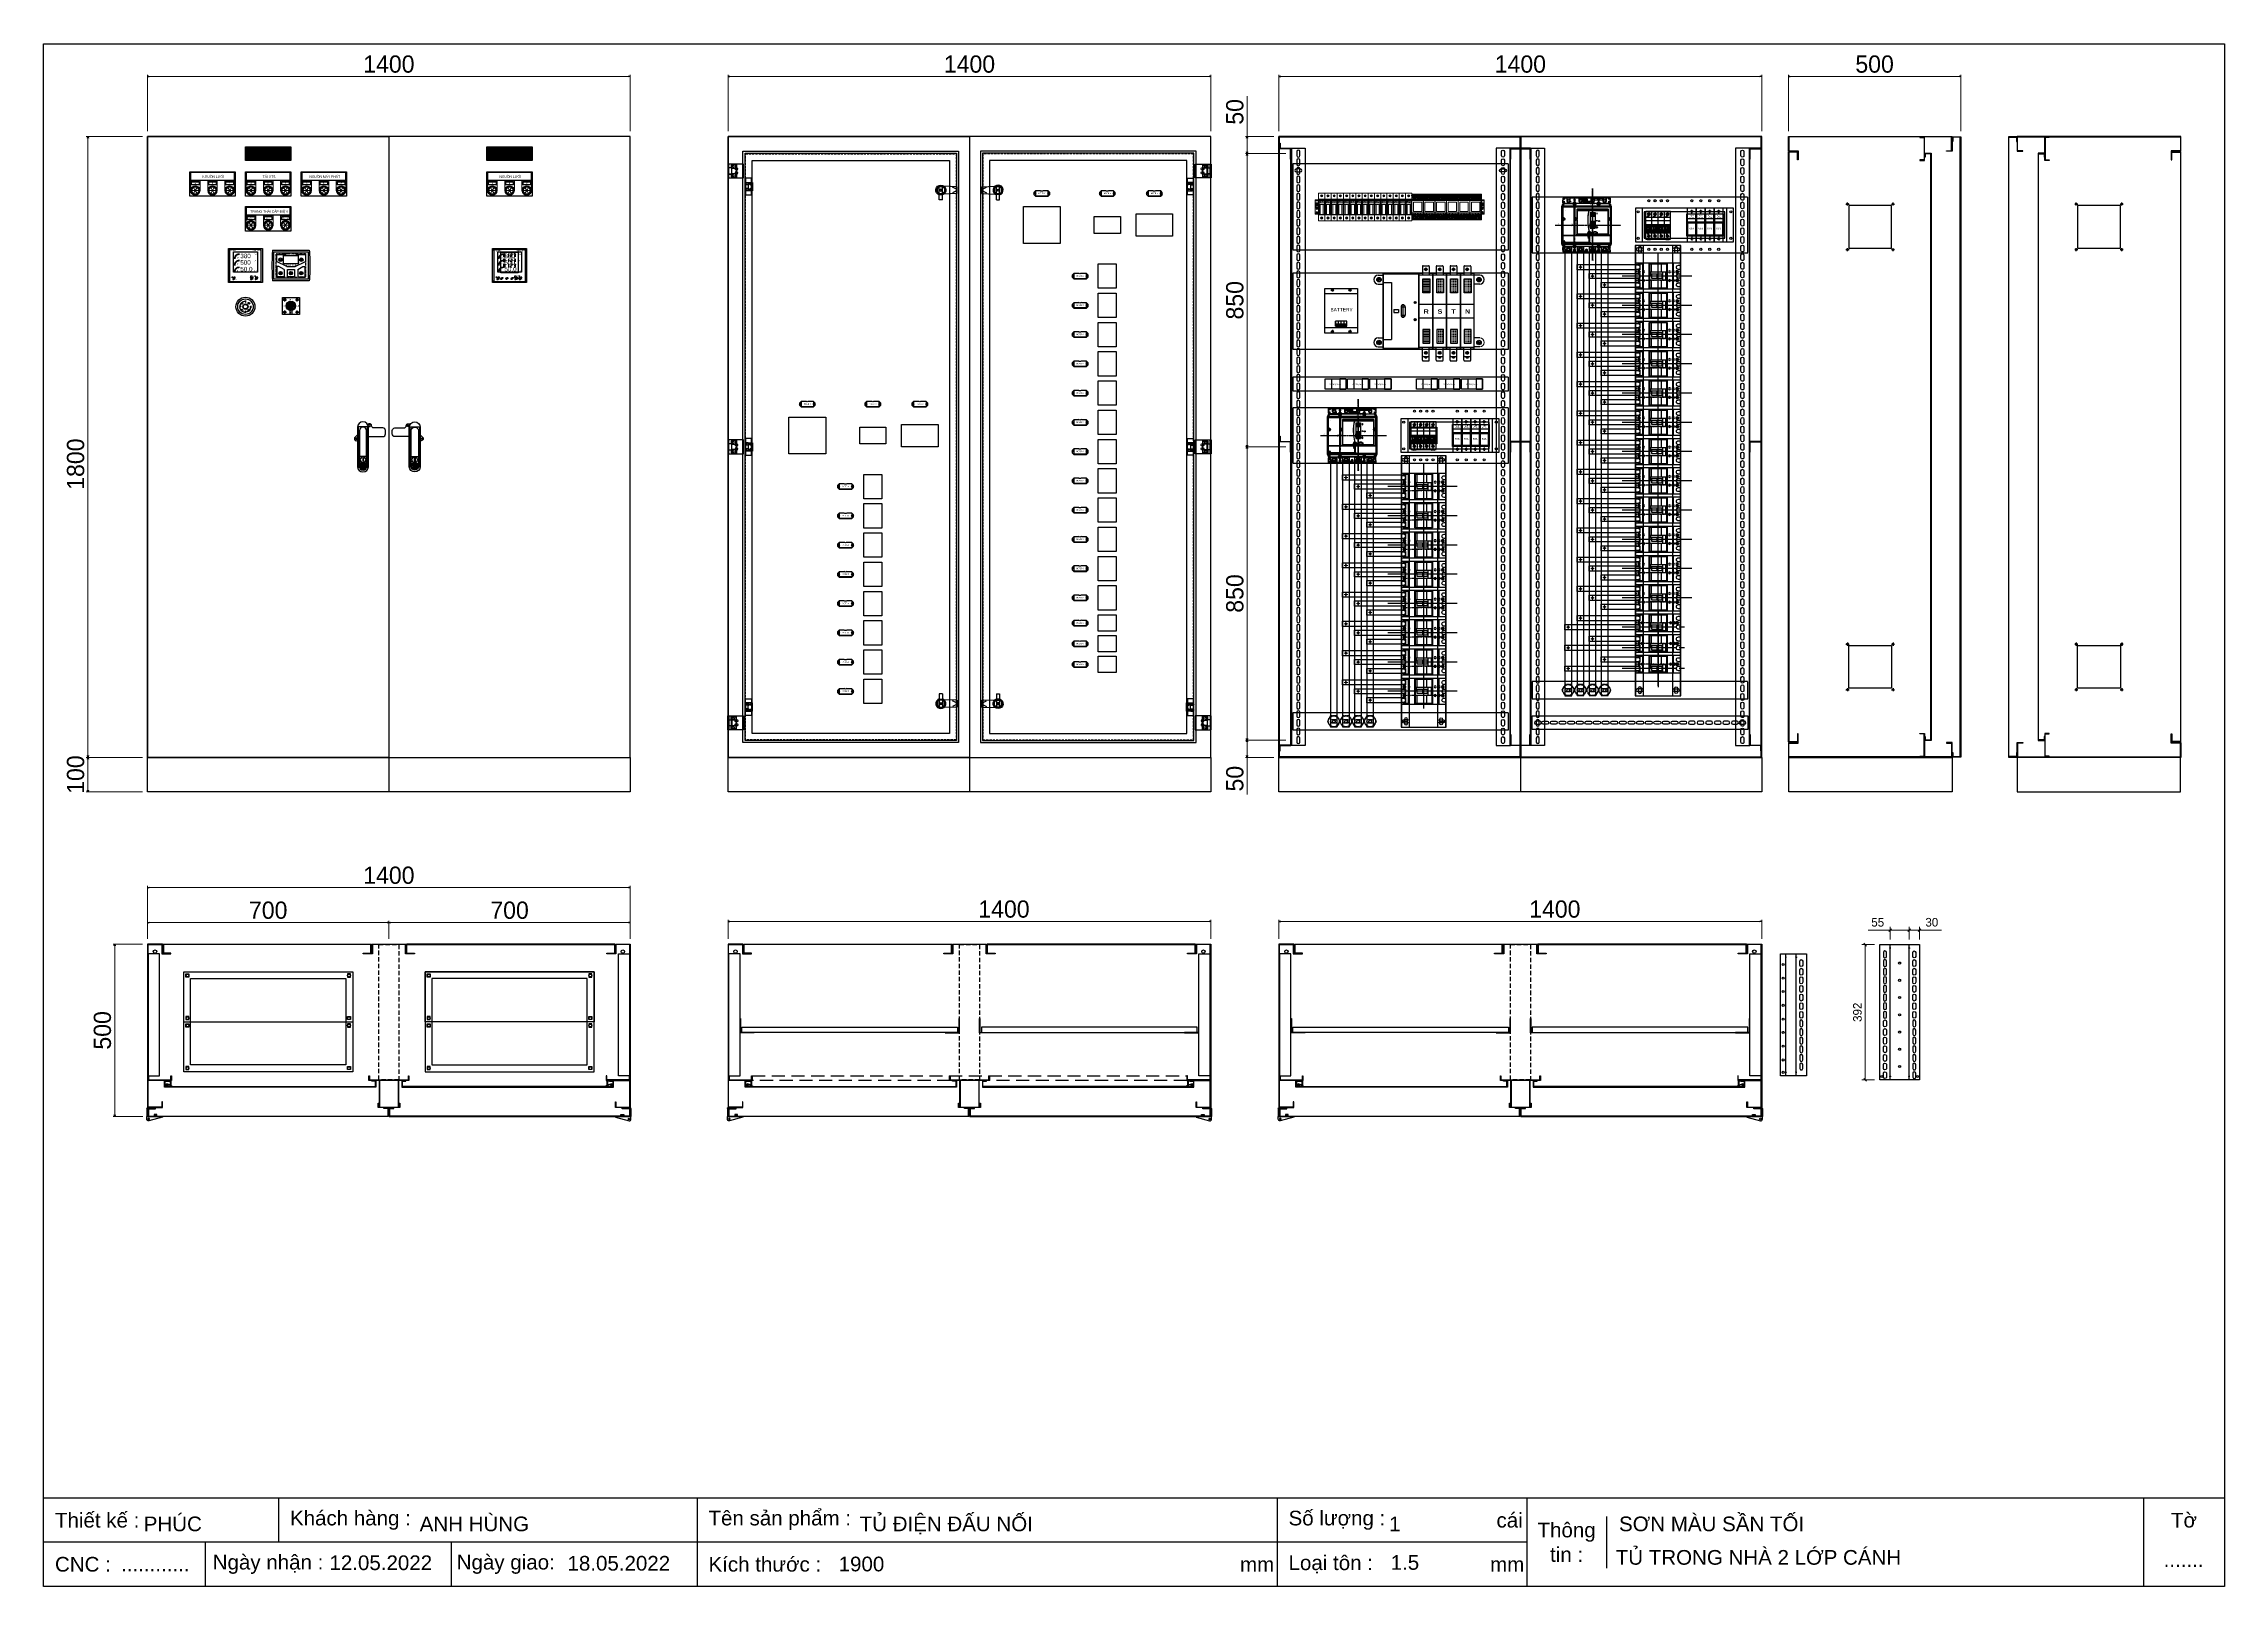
# Model space of a CAD drawing. Header units: millimetres. Extents: x 0 to 6325, y 0 to 4472.
import ezdxf
from ezdxf.enums import TextEntityAlignment as Align

# ---------------------------------------------------------------- set-up
doc = ezdxf.new("R2010")
doc.units = ezdxf.units.MM
for name, pattern in [('ACAD_ISO02W100', [15, 12, -3]), ('AXES2', [1.125, 0.75, -0.125, 0.125, -0.125]), ('DASHED', [0.75, 0.5, -0.25]), ('DASHED2', [0.375, 0.25, -0.125]), ('DIVIDE2', [0.625, 0.25, -0.125, 0, -0.125, 0, -0.125]), ('HIDDEN2', [4.7625, 3.175, -1.5875]), ('HIDDENX2', [19.05, 12.7, -6.35])]:
    doc.linetypes.add(name, pattern=pattern)
for name, color, linetype in [('01', 7, 'HIDDEN2'), ('2', 2, 'Continuous'), ('4', 4, 'Continuous'), ('ALPHA', 255, 'Continuous'), ('ASHADE', 7, 'Continuous'), ('AXE', 80, 'AXES2'), ('CNC', 7, 'Continuous'), ('DIM', 253, 'Continuous'), ('DIMENSION', 4, 'Continuous'), ('E600_Gen', 4, 'Continuous'), ('Ghi chu', 7, 'Continuous'), ('HEATER', 1, 'Continuous'), ('INSIDE', 6, 'Continuous'), ('KICHTHUOC', 8, 'Continuous'), ('Text', 4, 'Continuous'), ('TEXTE', 131, 'Continuous'), ('THIET BI', 2, 'Continuous')]:
    doc.layers.add(name, color=color, linetype=linetype)
for name, color, linetype, lineweight in [('07', 5, 'Continuous', 5), ('3', 9, 'Continuous', 15), ('frame', 6, 'Continuous', 40), ('Nhat - Lien 2', 34, 'Continuous', 5)]:
    doc.layers.add(name, color=color, linetype=linetype, lineweight=lineweight)
doc.styles.add('1', font='tahoma.ttf', dxfattribs={"width": 2, "height": 10})
doc.styles.add('2', font='tahoma.ttf', dxfattribs={"height": 10})
doc.styles.add('Arial', font='arial.ttf')
doc.styles.add('Arial-Black', font='txt')
doc.styles.add('chuviet', font='arial.ttf')
doc.styles.add('iso-25', font='txt', dxfattribs={"height": 19})
doc.styles.add('Tahoma', font='timesbd.ttf', dxfattribs={"height": 50})
doc.styles.add('Tahoma (Input Text)', font='tahoma.ttf')
doc.dimstyles.new('CNC', dxfattribs={"dimtxt": 50, "dimasz": 5, "dimexe": 5, "dimexo": 15, "dimgap": 10, "dimtad": 1, "dimdec": 0, "dimtxsty": 'Standard', "dimblk": 'OPEN30', "dimcen": 10, "dimclrd": 5, "dimclre": 5, "dimclrt": 3, "dimazin": 3, "dimtfac": 1, "dimtdec": 0, "dimtmove": 0, "dimatfit": 3, "dimldrblk": 'ARCHTICK', "dimlwd": 9, "dimlwe": 9})
doc.dimstyles.new('Dim-25', dxfattribs={"dimtxt": 25, "dimasz": 8, "dimexe": 10, "dimexo": 15, "dimgap": 10, "dimtad": 1, "dimdec": 0, "dimtxsty": 'Standard', "dimblk": 'OBLIQUE', "dimcen": 10, "dimclrd": 5, "dimclre": 5, "dimclrt": 3, "dimazin": 3, "dimtfac": 1, "dimtdec": 0, "dimtmove": 0, "dimatfit": 3, "dimldrblk": 'OBLIQUE', "dimlwd": 9, "dimlwe": 9})
pattern_1 = [(0, (2502067.71, 175913.8947), (0, 5), [0.5, -3])]
pattern_2 = [(0, (2502107.71, 175913.8947), (0, 5), [0.5, -3])]
pattern_3 = [(0, (2502147.71, 175913.8947), (0, 5), [0.5, -3])]
pattern_4 = [(0, (2502187.71, 175913.8947), (0, 5), [0.5, -3])]

# ---------------------------------------------------------------- blocks, each defined once
blk = doc.blocks.new('*D1')
at = {"color": 0, "linetype": 'ByBlock', "lineweight": -2}
for p, q in [((301.4, 4377.1), (306.4, 4378.4)), ((306.4, 4375.8), (301.4, 4377.1)), ((301.4, 4377.1), (306.4, 4377.1)), ((1696.4, 4378.4), (1701.4, 4377.1)), ((1701.4, 4377.1), (1696.4, 4375.8)), ((1701.4, 4377.1), (1696.4, 4377.1))]:
    blk.add_line(p, q, dxfattribs=at)
at = {"layer": 'Defpoints', "color": 0, "ltscale": 0.5, "transparency": 16777216}
for p in [(1701.4, 4377.1), (301.4, 4203.2), (1701.4, 4203.2)]:
    blk.add_point(p, dxfattribs=at)
at = {"layer": 'DIM', "color": 5, "lineweight": 9, "ltscale": 0.5, "transparency": 16777216}
for p, q in [((301.4, 4218.2), (301.4, 4382.1)), ((306.4, 4377.1), (1696.4, 4377.1)), ((1701.4, 4218.2), (1701.4, 4382.1))]:
    blk.add_line(p, q, dxfattribs=at)
at = {"layer": 'DIM', "color": 3, "ltscale": 0.5, "transparency": 16777216, "insert": (1001.4, 4412.6), "char_height": 50, "attachment_point": 5}
blk.add_mtext('1400', dxfattribs=at)
blk = doc.blocks.new('_ArchTick')
at = {"color": 0, "const_width": 0.15}
blk.add_lwpolyline([(-0.5, -0.5), (0.5, 0.5)], dxfattribs=at)
blk = doc.blocks.new('_Open30')
at = {"color": 0, "linetype": 'ByBlock', "lineweight": -2}
for p, q in [((-1, 0.3), (0, 0)), ((0, 0), (-1, -0.3)), ((0, 0), (-1, 0))]:
    blk.add_line(p, q, dxfattribs=at)
blk = doc.blocks.new('*D2')
at = {"color": 0, "linetype": 'ByBlock', "lineweight": -2}
for p, q in [((127.1, 4198.2), (128.4, 4203.2)), ((128.4, 4203.2), (129.8, 4198.2)), ((128.4, 4203.2), (128.4, 4198.2)), ((128.4, 2403.2), (127.1, 2408.2)), ((129.8, 2408.2), (128.4, 2403.2)), ((128.4, 2403.2), (128.4, 2408.2))]:
    blk.add_line(p, q, dxfattribs=at)
at = {"layer": 'Defpoints', "color": 0, "ltscale": 0.5, "transparency": 16777216}
for p in [(301.4, 4203.2), (128.4, 2403.2), (301.4, 2403.2)]:
    blk.add_point(p, dxfattribs=at)
at = {"layer": 'DIM', "color": 5, "lineweight": 9, "ltscale": 0.5, "transparency": 16777216}
for p, q in [((286.4, 4203.2), (123.4, 4203.2)), ((128.4, 4198.2), (128.4, 2408.2)), ((286.4, 2403.2), (123.4, 2403.2))]:
    blk.add_line(p, q, dxfattribs=at)
at = {"layer": 'DIM', "color": 3, "ltscale": 0.5, "transparency": 16777216, "insert": (92.9, 3253.2), "char_height": 50, "attachment_point": 5, "rotation": 90}
blk.add_mtext('1800', dxfattribs=at)
blk = doc.blocks.new('AB-301-1-1')
at = {"linetype": 'Continuous'}
h = blk.add_hatch(dxfattribs=at)
h.set_pattern_fill('ACAD_ISO09W100', color=1, scale=0.2)
h.set_pattern_definition([(0, (-367.8747, 374.3201), (0, 1), [4.8, -0.6, 1.2, -0.6, 1.2, -0.6])])
h.paths.add_polyline_path([(-3.9, -112.6, 0.118404), (0.1, -113.6, 0.118404), (4.2, -112.6), (7.1, -96.1), (-6.9, -96.1)])
at = {"color": 1, "linetype": 'Continuous'}
for p, q in [((-9.9, -74.6), (10.1, -74.6)), ((-6.9, -96.1), (7.1, -96.1)), ((-6.9, -96.1), (-3.9, -112.6)), ((7.1, -96.1), (4.2, -112.6))]:
    blk.add_line(p, q, dxfattribs=at)
for points in [[(-15.7, -17.1), (-57.4, -17.1, -0.414214), (-64.9, -9.6), (-64.9, 0.4, -0.414214), (-57.4, 7.9), (-30.6, 7.9, 0.414214), (-24.6, 13.9), (-24.6, 14.2)], [(-24.6, 14.2, -0.198912), (-22.8, 18.4), (-22.8, 18.4, -0.414214), (-14.4, 18.4), (-13.5, 17.6)], [(16.3, -12.2), (23.1, -19.1, -0.414214), (23.1, -27.5), (23.1, -27.5, -0.31835), (16.3, -28.7)]]:
    blk.add_lwpolyline(points, format="xyb", dxfattribs=at)
for points in [[(0.3, 25.4), (0.3, 25.4, -0.400643), (16.3, 10.4), (16.3, -104.6, -0.400643), (0.3, -119.6), (0.3, -119.6, -0.400643), (-15.7, -104.6), (-15.7, 10.4, -0.400643)], [(0.1, 10.4, -0.403991), (10.6, 0.4), (10.6, -104.6, -0.403991), (0.1, -114.6, -0.403991), (-10.4, -104.6), (-10.4, 0.4, -0.403991)], [(9.1, -96.6), (9.1, -104.6, -0.414214), (0.1, -113.6, -0.414214), (-8.9, -104.6), (-8.9, -96.6, -0.414214), (-6.9, -94.6), (7.1, -94.6, -0.414214)]]:
    blk.add_lwpolyline(points, format="xyb", close=True, dxfattribs=at)
blk.add_lwpolyline([(-0.9, -79.6), (1.1, -79.6), (1.1, -89.6), (-0.9, -89.6)], close=True, dxfattribs=at)
for centre, radius in [((-18.6, 14.2), 2.5), ((18.9, -23.3), 2.5), ((0.1, -84.6), 8)]:
    blk.add_circle(centre, radius, dxfattribs=at)
blk = doc.blocks.new('*D3')
at = {"color": 0, "linetype": 'ByBlock', "lineweight": -2}
for p, q in [((3583, 4377.1), (3588, 4378.4)), ((3588, 4375.8), (3583, 4377.1)), ((3583, 4377.1), (3588, 4377.1)), ((4978, 4378.4), (4983, 4377.1)), ((4983, 4377.1), (4978, 4375.8)), ((4983, 4377.1), (4978, 4377.1))]:
    blk.add_line(p, q, dxfattribs=at)
at = {"layer": 'Defpoints', "color": 0, "ltscale": 0.5, "transparency": 16777216}
for p in [(4983, 4377.1), (3583, 4203.2), (4983, 4203.2)]:
    blk.add_point(p, dxfattribs=at)
at = {"layer": 'DIM', "color": 5, "lineweight": 9, "ltscale": 0.5, "transparency": 16777216}
for p, q in [((3583, 4218.2), (3583, 4382.1)), ((3588, 4377.1), (4978, 4377.1)), ((4983, 4218.2), (4983, 4382.1))]:
    blk.add_line(p, q, dxfattribs=at)
at = {"layer": 'DIM', "color": 3, "ltscale": 0.5, "transparency": 16777216, "insert": (4283, 4412.6), "char_height": 50, "attachment_point": 5}
blk.add_mtext('1400', dxfattribs=at)
blk = doc.blocks.new('HL044-2')
at = {"color": 1}
for p, q in [((0, -3), (0, 0)), ((0, 0), (23, 0)), ((4, -3), (4, 0)), ((10, -3), (10, 0)), ((25, -26), (-20, -26)), ((-20, -26), (-20, -28)), ((-20, -28), (19.5, -38.5)), ((-3, -19.5), (-3, -26)), ((-3, -19.5), (3, -20.1)), ((-3, -20.5), (3, -21.1)), ((-3, -21.5), (3, -22.1)), ((-3, -22.5), (3, -23.1)), ((-3, -23.5), (3, -24.1)), ((-3, -24.5), (3, -25.1)), ((-3, -25.5), (2.3, -26)), ((22, -3), (0, -3)), ((3, -19.5), (3, -26)), ((22, -3), (22, -26)), ((25, -2), (25, -3)), ((25, -3), (25, -26)), ((25, -33), (25, -26))]:
    blk.add_line(p, q, dxfattribs=at)
blk.add_lwpolyline([(-4, -19.5), (4, -19.5), (4, -26), (-4, -26)], close=True, dxfattribs=at)
blk.add_circle((19.5, -33), 2.5, dxfattribs=at)
for centre, radius, start, end in [((23, -2), 2, 0, 90), ((19.5, -33), 5.5, 270, 0)]:
    blk.add_arc(centre, radius, start, end, dxfattribs=at)
blk = doc.blocks.new('*D4')
at = {"color": 0, "linetype": 'ByBlock', "lineweight": -2}
for p, q in [((204.9, 1856.7), (206.3, 1861.7)), ((206.3, 1861.7), (207.6, 1856.7)), ((206.3, 1861.7), (206.3, 1856.7)), ((206.3, 1361.7), (204.9, 1366.7)), ((207.6, 1366.7), (206.3, 1361.7)), ((206.3, 1361.7), (206.3, 1366.7))]:
    blk.add_line(p, q, dxfattribs=at)
at = {"layer": 'Defpoints', "color": 0, "ltscale": 0.5, "transparency": 16777216}
for p in [(301.4, 1861.7), (206.3, 1361.7), (302.4, 1361.7)]:
    blk.add_point(p, dxfattribs=at)
at = {"layer": 'DIM', "color": 5, "lineweight": 9, "ltscale": 0.5, "transparency": 16777216}
for p, q in [((286.4, 1861.7), (201.3, 1861.7)), ((206.3, 1856.7), (206.3, 1366.7)), ((287.4, 1361.7), (201.3, 1361.7))]:
    blk.add_line(p, q, dxfattribs=at)
at = {"layer": 'DIM', "color": 3, "ltscale": 0.5, "transparency": 16777216, "insert": (170.7, 1611.7), "char_height": 50, "attachment_point": 5, "rotation": 90}
blk.add_mtext('500', dxfattribs=at)
blk = doc.blocks.new('*D5')
at = {"color": 0, "linetype": 'ByBlock', "lineweight": -2}
for p, q in [((301.4, 2025.7), (306.4, 2027)), ((306.4, 2024.3), (301.4, 2025.7)), ((301.4, 2025.7), (306.4, 2025.7)), ((1696.4, 2027), (1701.4, 2025.7)), ((1701.4, 2025.7), (1696.4, 2024.3)), ((1701.4, 2025.7), (1696.4, 2025.7))]:
    blk.add_line(p, q, dxfattribs=at)
at = {"layer": 'Defpoints', "color": 0, "ltscale": 0.5, "transparency": 16777216}
for p in [(1701.4, 2025.7), (301.4, 1861.7), (1701.4, 1861.7)]:
    blk.add_point(p, dxfattribs=at)
at = {"layer": 'DIM', "color": 5, "lineweight": 9, "ltscale": 0.5, "transparency": 16777216}
for p, q in [((301.4, 1876.7), (301.4, 2030.7)), ((306.4, 2025.7), (1696.4, 2025.7)), ((1701.4, 1876.7), (1701.4, 2030.7))]:
    blk.add_line(p, q, dxfattribs=at)
at = {"layer": 'DIM', "color": 3, "ltscale": 0.5, "transparency": 16777216, "insert": (1001.4, 2061.2), "char_height": 50, "attachment_point": 5}
blk.add_mtext('1400', dxfattribs=at)
blk = doc.blocks.new('HL036-1-2')
at = {"layer": 'Ghi chu', "color": 1}
for p, q in [((-3, 17.8), (-18.9, 17.8)), ((-18.9, 15.8), (-18.9, 17.8)), ((-12.1, 15.8), (-18.9, 15.8)), ((-16.4, 1), (-16.4, 14)), ((-15.6, 15), (-3.9, 17.7)), ((0, 0), (-15.4, 0)), ((-14.4, 3), (-14.4, 11.9)), ((0, 2), (-13.4, 2)), ((-13.1, 12.8), (-4.3, 9.8)), ((-6.2, 2), (-6.2, 0)), ((-1.2, 2), (-1.2, 0)), ((0, 0), (0, 2))]:
    blk.add_line(p, q, dxfattribs=at)
for radius in [4.1, 2.1]:
    blk.add_circle((-3, 13.7), radius, dxfattribs=at)
for centre, start, end in [((-15.4, 14), 102.96162, 180), ((-15.4, 1), 180, 270), ((-13.4, 11.9), 71.32539, 180), ((-13.4, 3), 180, 270)]:
    blk.add_arc(centre, 1, start, end, dxfattribs=at)
blk = doc.blocks.new('*D6')
at = {"color": 5, "lineweight": 9, "ltscale": 3, "transparency": 16777216}
for p, q in [((301.4, 1876.7), (301.4, 1929.3)), ((306.4, 1924.3), (996.4, 1924.3)), ((1001.4, 1876.7), (1001.4, 1929.3))]:
    blk.add_line(p, q, dxfattribs=at)
at = {"color": 0, "linetype": 'ByBlock', "lineweight": -2}
for p, q in [((301.4, 1924.3), (306.4, 1925.6)), ((306.4, 1922.9), (301.4, 1924.3)), ((301.4, 1924.3), (306.4, 1924.3)), ((996.4, 1925.6), (1001.4, 1924.3)), ((1001.4, 1924.3), (996.4, 1922.9)), ((1001.4, 1924.3), (996.4, 1924.3))]:
    blk.add_line(p, q, dxfattribs=at)
at = {"layer": 'Defpoints', "color": 0, "ltscale": 3, "transparency": 16777216}
for p in [(1001.4, 1924.3), (301.4, 1861.7), (1001.4, 1861.7)]:
    blk.add_point(p, dxfattribs=at)
at = {"color": 3, "ltscale": 3, "transparency": 16777216, "insert": (651.4, 1959.8), "char_height": 50, "attachment_point": 5}
blk.add_mtext('700', dxfattribs=at)
blk = doc.blocks.new('*D7')
at = {"color": 5, "lineweight": 9, "ltscale": 3, "transparency": 16777216}
for p, q in [((1001.4, 1876.7), (1001.4, 1929.3)), ((1006.4, 1924.3), (1696.4, 1924.3)), ((1701.4, 1876.7), (1701.4, 1929.3))]:
    blk.add_line(p, q, dxfattribs=at)
at = {"color": 0, "linetype": 'ByBlock', "lineweight": -2}
for p, q in [((1001.4, 1924.3), (1006.4, 1925.6)), ((1006.4, 1922.9), (1001.4, 1924.3)), ((1001.4, 1924.3), (1006.4, 1924.3)), ((1696.4, 1925.6), (1701.4, 1924.3)), ((1701.4, 1924.3), (1696.4, 1922.9)), ((1701.4, 1924.3), (1696.4, 1924.3))]:
    blk.add_line(p, q, dxfattribs=at)
at = {"layer": 'Defpoints', "color": 0, "ltscale": 3, "transparency": 16777216}
for p in [(1701.4, 1924.3), (1001.4, 1861.7), (1701.4, 1861.7)]:
    blk.add_point(p, dxfattribs=at)
at = {"color": 3, "ltscale": 3, "transparency": 16777216, "insert": (1351.4, 1959.8), "char_height": 50, "attachment_point": 5}
blk.add_mtext('700', dxfattribs=at)
blk = doc.blocks.new('*D8')
at = {"color": 0, "linetype": 'ByBlock', "lineweight": -2}
for p, q in [((1985.3, 4377.1), (1990.3, 4378.4)), ((1990.3, 4375.8), (1985.3, 4377.1)), ((1985.3, 4377.1), (1990.3, 4377.1)), ((3380.3, 4378.4), (3385.3, 4377.1)), ((3385.3, 4377.1), (3380.3, 4375.8)), ((3385.3, 4377.1), (3380.3, 4377.1))]:
    blk.add_line(p, q, dxfattribs=at)
at = {"layer": 'Defpoints', "color": 0, "ltscale": 0.5, "transparency": 16777216}
for p in [(3385.3, 4377.1), (1985.3, 4203.2), (3385.3, 4203.2)]:
    blk.add_point(p, dxfattribs=at)
at = {"layer": 'DIM', "color": 5, "lineweight": 9, "ltscale": 0.5, "transparency": 16777216}
for p, q in [((1985.3, 4218.2), (1985.3, 4382.1)), ((1990.3, 4377.1), (3380.3, 4377.1)), ((3385.3, 4218.2), (3385.3, 4382.1))]:
    blk.add_line(p, q, dxfattribs=at)
at = {"layer": 'DIM', "color": 3, "ltscale": 0.5, "transparency": 16777216, "insert": (2685.3, 4412.6), "char_height": 50, "attachment_point": 5}
blk.add_mtext('1400', dxfattribs=at)
blk = doc.blocks.new('*D9')
at = {"color": 0, "linetype": 'ByBlock', "lineweight": -2}
for p, q in [((1985.3, 1927.5), (1990.3, 1928.9)), ((1990.3, 1926.2), (1985.3, 1927.5)), ((1985.3, 1927.5), (1990.3, 1927.5)), ((3380.3, 1928.9), (3385.3, 1927.5)), ((3385.3, 1927.5), (3380.3, 1926.2)), ((3385.3, 1927.5), (3380.3, 1927.5))]:
    blk.add_line(p, q, dxfattribs=at)
at = {"layer": 'Defpoints', "color": 0, "ltscale": 0.5, "transparency": 16777216}
for p in [(3385.3, 1927.5), (1985.3, 1861.7), (3385.3, 1861.7)]:
    blk.add_point(p, dxfattribs=at)
at = {"layer": 'DIM', "color": 5, "lineweight": 9, "ltscale": 0.5, "transparency": 16777216}
for p, q in [((1985.3, 1876.7), (1985.3, 1932.5)), ((1990.3, 1927.5), (3380.3, 1927.5)), ((3385.3, 1876.7), (3385.3, 1932.5))]:
    blk.add_line(p, q, dxfattribs=at)
at = {"layer": 'DIM', "color": 3, "ltscale": 0.5, "transparency": 16777216, "insert": (2785.3, 1963.1), "char_height": 50, "attachment_point": 5}
blk.add_mtext('1400', dxfattribs=at)
blk = doc.blocks.new('HL044-1.3-C')
at = {"color": 1, "linetype": 'HIDDEN2', "ltscale": 0.5}
for p, q in [((-25, 40), (-25, 0)), ((-3, 0), (-3, 40))]:
    blk.add_line(p, q, dxfattribs=at)
at = {"color": 1}
for p, q in [((-12, 29), (0, 29)), ((-12, 11), (-12, 29)), ((0, 11), (-12, 11)), ((-11, 28.5), (0, 28.5)), ((-11, 28.5), (-11, 11.5)), ((0, 11.5), (-11, 11.5))]:
    blk.add_line(p, q, dxfattribs=at)
blk.add_lwpolyline([(-46, 40), (0, 40), (0, 0), (-46, 0)], close=True, dxfattribs=at)
at = {"color": 1, "linetype": 'HIDDEN2', "ltscale": 0.5}
for centre, radius in [((-25, 26), 4), ((-25, 14), 4), ((-15.5, 32.5), 3), ((-15.5, 7.5), 3)]:
    blk.add_circle(centre, radius, dxfattribs=at)
blk = doc.blocks.new('ovan6x9')
at = {"color": 2}
for p, q in [((2, 6), (8, 6)), ((2, 0), (8, 0))]:
    blk.add_line(p, q, dxfattribs=at)
for centre, start, end in [((2, 3), 90, 270), ((8, 3), 270, 90)]:
    blk.add_arc(centre, 3, start, end, dxfattribs=at)
blk = doc.blocks.new('HL036-1-1')
at = {"color": 1}
blk.add_line((9.5, 36.2), (9.5, 12.2), dxfattribs=at)
for points in [[(-2.5, 12.2), (17.5, 12.2), (17.5, 36.2), (-2.5, 36.2)], [(0, 48.5), (17.5, 48.5), (17.5, 0), (0, 0)]]:
    blk.add_lwpolyline(points, close=True, dxfattribs=at)
for centre, radius in [((3.5, 31.8), 2), ((3.5, 16.8), 2), ((12.7, 32.5), 2.5), ((12.7, 16), 2.5)]:
    blk.add_circle(centre, radius, dxfattribs=at)
blk = doc.blocks.new('SDGFGHGHG')
at = {"layer": 'HEATER'}
for p, q in [((860892.9, 570780.5), (860931.6, 570782)), ((860892.9, 570760.5), (860892.9, 570780.5)), ((860892.9, 570771.9), (860906.3, 570778.7)), ((860892.9, 570769.1), (860906.3, 570762.4)), ((860892.9, 570760.5), (860931.6, 570759.1)), ((860935.9, 570742), (860935.9, 570784.3)), ((860937.5, 570771.3), (860939.5, 570771.3)), ((860937.5, 570769.8), (860939.5, 570769.8)), ((860939.5, 570773.5), (860939.5, 570771.3)), ((860939.5, 570769.8), (860939.5, 570767.6)), ((860941.3, 570773.5), (860941.3, 570771.3)), ((860941.3, 570771.3), (860943.4, 570771.3)), ((860941.3, 570769.8), (860941.3, 570767.6)), ((860941.3, 570769.8), (860943.4, 570769.8)), ((860944.9, 570742), (860944.9, 570784.3)), ((860935.9, 570742), (860944.9, 570742))]:
    blk.add_line(p, q, dxfattribs=at)
blk.add_circle((860940.4, 570770.5), 3.08, dxfattribs=at)
blk.add_arc((860940.4, 570770.5), 14.5, 288.08001, 251.91999, dxfattribs=at)
blk = doc.blocks.new('SĐFHGGH')
at = {"layer": 'HEATER'}
for points in [[(860928.8, 570702.4), (860927.4, 570702.4), (860927.4, 570708.4), (860928.8, 570708.4)], [(860943.4, 570717), (860943.4, 570718.4), (860937.4, 570718.4), (860937.4, 570717)], [(860952.1, 570702.4), (860953.4, 570702.4), (860953.4, 570708.4), (860952.1, 570708.4)], [(860943.4, 570693.8), (860943.4, 570692.4), (860937.4, 570692.4), (860937.4, 570693.8)]]:
    blk.add_lwpolyline(points, dxfattribs=at)
for start, end in [(104.47751, 165.52249), (194.47751, 255.52249), (14.47751, 75.52249), (284.47751, 345.52249)]:
    blk.add_arc((860940.4, 570705.4), 12, start, end, dxfattribs=at)
blk = doc.blocks.new('MS722')
for name, p in [('SDGFGHGHG', (-860940.4, -570770.5)), ('SĐFHGGH', (-860940.4, -570705.4))]:
    blk.add_blockref(name, p)
blk = doc.blocks.new('*D10')
at = {"color": 5, "lineweight": 9, "ltscale": 3, "transparency": 16777216}
for p, q in [((286.4, 2403.2), (123.4, 2403.2)), ((128.4, 2398.2), (128.4, 2308.2)), ((286.4, 2303.2), (123.4, 2303.2))]:
    blk.add_line(p, q, dxfattribs=at)
at = {"color": 0, "linetype": 'ByBlock', "lineweight": -2}
for p, q in [((127.1, 2398.2), (128.4, 2403.2)), ((128.4, 2403.2), (129.8, 2398.2)), ((128.4, 2403.2), (128.4, 2398.2)), ((128.4, 2303.2), (127.1, 2308.2)), ((129.8, 2308.2), (128.4, 2303.2)), ((128.4, 2303.2), (128.4, 2308.2))]:
    blk.add_line(p, q, dxfattribs=at)
at = {"layer": 'Defpoints', "color": 0, "ltscale": 3, "transparency": 16777216}
for p in [(301.4, 2403.2), (128.4, 2303.2), (301.4, 2303.2)]:
    blk.add_point(p, dxfattribs=at)
at = {"color": 3, "ltscale": 3, "transparency": 16777216, "insert": (92.9, 2353.2), "char_height": 50, "attachment_point": 5, "rotation": 90}
blk.add_mtext('100', dxfattribs=at)
blk = doc.blocks.new('ovan8.5x20')
at = {"layer": 'CNC', "color": 2, "lineweight": -3}
for p, q in [((5.7, 4.2), (-5.8, 4.2)), ((-5.8, -4.2), (5.7, -4.2))]:
    blk.add_line(p, q, dxfattribs=at)
for centre, start, end in [((-5.8, 0), 90, 270), ((5.7, 0), 270, 90)]:
    blk.add_arc(centre, 4.25, start, end, dxfattribs=at)
blk = doc.blocks.new('111')
at = {"color": 44, "ltscale": 3}
blk.add_line((111251.5, -56958.5), (111251.5, -58690), dxfattribs=at)
blk.add_lwpolyline([(111250, -56958.5), (111291.5, -56958.5), (111291.5, -58690), (111250, -58690)], close=True, dxfattribs=at)
at = {"layer": 'CNC', "lineweight": -3, "rotation": 270}
for p in [(111271.5, -56974.3), (111271.5, -56999.3), (111271.5, -57024.3), (111271.5, -57049.3), (111271.5, -57074.3), (111271.5, -57099.3), (111271.5, -57124.3), (111271.5, -57149.3), (111271.5, -57174.3), (111271.5, -57199.3), (111271.5, -57224.3), (111271.5, -57249.3), (111271.5, -57274.3), (111271.5, -57299.3), (111271.5, -57324.3), (111271.5, -57349.3), (111271.5, -57374.3), (111271.5, -57399.3), (111271.5, -57424.3), (111271.5, -57449.3), (111271.5, -57474.3), (111271.5, -57499.3), (111271.5, -57524.3), (111271.5, -57549.3), (111271.5, -57574.3), (111271.5, -57599.3), (111271.5, -57624.3), (111271.5, -57649.3), (111271.5, -57674.3), (111271.5, -57699.3), (111271.5, -57724.3), (111271.5, -57749.3), (111271.5, -57774.3), (111271.5, -57799.3), (111271.5, -57824.3), (111271.5, -57849.3), (111271.5, -57874.3), (111271.5, -57899.3), (111271.5, -57924.3), (111271.5, -57949.3), (111271.5, -57974.3), (111271.5, -57999.3), (111271.5, -58024.3), (111271.5, -58049.3), (111271.5, -58074.3), (111271.5, -58099.3), (111271.5, -58124.3), (111271.5, -58149.3), (111271.5, -58174.3), (111271.5, -58199.3), (111271.5, -58224.3), (111271.5, -58249.3), (111271.5, -58274.3), (111271.5, -58299.3), (111271.5, -58324.3), (111271.5, -58349.3), (111271.5, -58374.3), (111271.5, -58399.3), (111271.5, -58424.3), (111271.5, -58449.3), (111271.5, -58474.3), (111271.5, -58499.3), (111271.5, -58524.3), (111271.5, -58549.3), (111271.5, -58574.3), (111271.5, -58599.3), (111271.5, -58624.3), (111271.5, -58649.3), (111271.5, -58674.3)]:
    blk.add_blockref('ovan8.5x20', p, dxfattribs=at)
blk = doc.blocks.new('hah')
at = {"layer": 'ALPHA'}
for points in [[(-36855.8, -11027.6), (-36855.8, -11027.6), (-36855.8, -10898), (-36855.8, -10898)], [(-36855.8, -10898), (-36855.8, -10898), (-36849.9, -10898), (-36849.9, -10898)], [(-36849.9, -10898), (-36849.9, -10898), (-36849.9, -10903.6), (-36849.9, -10903.6)], [(-36838.1, -10903.6), (-36838.1, -10903.6), (-36838.1, -10898), (-36838.1, -10898)], [(-36838.1, -10898), (-36838.1, -10898), (-36832.8, -10898), (-36832.8, -10898)], [(-36830.1, -10898), (-36830.1, -10898), (-36824.9, -10898), (-36824.9, -10898)], [(-36824.9, -10898), (-36824.9, -10898), (-36824.9, -10903.6), (-36824.9, -10903.6)], [(-36812.1, -10903.6), (-36812.1, -10903.6), (-36812.1, -10897.9), (-36812.1, -10897.9)], [(-36812.1, -10897.9), (-36812.1, -10897.9), (-36812.1, -10898), (-36812.1, -10898)], [(-36812.1, -10898), (-36812.1, -10898), (-36806.9, -10898), (-36806.9, -10898)], [(-36804.2, -10898), (-36804.2, -10898), (-36799, -10898), (-36799, -10898)], [(-36799, -10898), (-36799, -10898), (-36799, -10903.6), (-36799, -10903.6)], [(-36787.2, -10903.6), (-36787.2, -10903.6), (-36787.2, -10898), (-36787.2, -10898)], [(-36787.2, -10898), (-36787.2, -10898), (-36781.1, -10898), (-36781.1, -10898)], [(-36781.1, -10898), (-36781.1, -10898), (-36781.1, -11027.6), (-36781.1, -11027.6)], [(-36850.9, -11027.6), (-36850.9, -11027.6), (-36855.8, -11027.6), (-36855.8, -11027.6)], [(-36850.9, -11022), (-36850.9, -11022), (-36850.9, -11027.6), (-36850.9, -11027.6)], [(-36838.1, -11027.6), (-36838.1, -11027.6), (-36838.1, -11022), (-36838.1, -11022)], [(-36832.8, -11027.6), (-36832.8, -11027.6), (-36838.1, -11027.6), (-36838.1, -11027.6)], [(-36824.9, -11027.6), (-36824.9, -11027.6), (-36830.1, -11027.6), (-36830.1, -11027.6)], [(-36824.9, -11022), (-36824.9, -11022), (-36824.9, -11027.6), (-36824.9, -11027.6)], [(-36812.1, -11027.6), (-36812.1, -11027.6), (-36812.1, -11022), (-36812.1, -11022)], [(-36806.9, -11027.6), (-36806.9, -11027.6), (-36812.1, -11027.6), (-36812.1, -11027.6)], [(-36799, -11027.6), (-36799, -11027.6), (-36804.2, -11027.6), (-36804.2, -11027.6)], [(-36799, -11022), (-36799, -11022), (-36799, -11027.6), (-36799, -11027.6)], [(-36786.2, -11027.6), (-36786.2, -11027.6), (-36786.2, -11022), (-36786.2, -11022)], [(-36781.1, -11027.6), (-36781.1, -11027.6), (-36786.2, -11027.6), (-36786.2, -11027.6)]]:
    blk.add_open_spline(points, degree=3, dxfattribs=at)
for points, knots in [([(-36849.9, -10903.6), (-36849.9, -10907.1), (-36847, -10910), (-36844.5, -10910), (-36840.9, -10910), (-36838.1, -10907.1), (-36838.1, -10903.6)], [19, 19, 19, 19, 20, 20, 20, 21, 21, 21, 21]), ([(-36832.8, -10898), (-36832.8, -10898.7), (-36832.2, -10899.3), (-36831.4, -10899.3), (-36830.7, -10899.3), (-36830.1, -10898.7), (-36830.1, -10898)], [23, 23, 23, 23, 24, 24, 24, 25, 25, 25, 25]), ([(-36824.9, -10903.6), (-36824.9, -10907.1), (-36822.1, -10910), (-36818.5, -10910), (-36815, -10910), (-36812.1, -10907.1), (-36812.1, -10903.6)], [27, 27, 27, 27, 28, 28, 28, 29, 29, 29, 29]), ([(-36806.9, -10898), (-36806.9, -10898.7), (-36806.3, -10899.3), (-36805.6, -10899.3), (-36804.8, -10899.3), (-36804.2, -10898.7), (-36804.2, -10898)], [32, 32, 32, 32, 33, 33, 33, 34, 34, 34, 34]), ([(-36799, -10903.6), (-36799, -10907.1), (-36796.1, -10910), (-36792.6, -10910), (-36790, -10910), (-36787.2, -10907.1), (-36787.2, -10903.6)], [36, 36, 36, 36, 37, 37, 37, 38, 38, 38, 38]), ([(-36838.1, -11022), (-36838.1, -11018.5), (-36840.9, -11015.6), (-36844.5, -11015.6), (-36848, -11015.6), (-36850.9, -11018.5), (-36850.9, -11022)], [12, 12, 12, 12, 13, 13, 13, 14, 14, 14, 14]), ([(-36830.1, -11027.6), (-36830.1, -11026.9), (-36830.7, -11026.3), (-36831.4, -11026.3), (-36832.2, -11026.3), (-36832.8, -11026.9), (-36832.8, -11027.6)], [8, 8, 8, 8, 9, 9, 9, 10, 10, 10, 10]), ([(-36812.1, -11022), (-36812.1, -11018.5), (-36815, -11015.6), (-36818.5, -11015.6), (-36822.1, -11015.6), (-36824.9, -11018.5), (-36824.9, -11022)], [4, 4, 4, 4, 5, 5, 5, 6, 6, 6, 6]), ([(-36804.2, -11027.6), (-36804.2, -11026.9), (-36804.8, -11026.3), (-36805.6, -11026.3), (-36806.3, -11026.3), (-36806.9, -11026.9), (-36806.9, -11027.6)], [0, 0, 0, 0, 1, 1, 1, 2, 2, 2, 2]), ([(-36786.2, -11022), (-36786.2, -11018.5), (-36789, -11015.6), (-36792.6, -11015.6), (-36796.1, -11015.6), (-36799, -11018.5), (-36799, -11022)], [43, 43, 43, 43, 44, 44, 44, 45, 45, 45, 45])]:
    blk.add_open_spline(points, degree=3, knots=knots, dxfattribs=at)
at = {"layer": 'ASHADE'}
for p, q in [((-36855.8, -11021.7), (-36855.9, -10917.9)), ((-36855.9, -10917.9), (-36781.1, -10917.9)), ((-36855.9, -10920), (-36781.1, -10920)), ((-36852.9, -10937.9), (-36784, -10937.9)), ((-36852.9, -10987.7), (-36852.9, -10937.9)), ((-36852.9, -10937.9), (-36852.9, -10937.9)), ((-36829.4, -10937.9), (-36807.5, -10937.9)), ((-36829.4, -10987.7), (-36829.4, -10937.9)), ((-36829.4, -10937.9), (-36829.4, -10937.9)), ((-36829.4, -10940.3), (-36807.6, -10940.3)), ((-36807.5, -10937.9), (-36807.5, -10987.7)), ((-36784, -10937.9), (-36784, -10987.7)), ((-36781.1, -10917.9), (-36781, -11021.7)), ((-36784, -10987.7), (-36852.9, -10987.7)), ((-36852.8, -10953.4), (-36829.6, -10953.4)), ((-36852.8, -10982), (-36829.3, -10982)), ((-36829.5, -10949.6), (-36807.5, -10949.6)), ((-36807.5, -10987.7), (-36829.4, -10987.7)), ((-36824.1, -10951.4), (-36813.1, -10951.4)), ((-36824.1, -10982.3), (-36824.1, -10951.4)), ((-36824.1, -10951.4), (-36824.1, -10951.4)), ((-36824.1, -10966.4), (-36824.1, -10964.3)), ((-36824.1, -10964.3), (-36813.1, -10964.3)), ((-36813.1, -10966.4), (-36824.1, -10966.4)), ((-36813.1, -10982.3), (-36824.1, -10982.3)), ((-36813.4, -10983.9), (-36808.4, -10983.9)), ((-36813.4, -10986.9), (-36813.4, -10983.9)), ((-36813.4, -10983.9), (-36813.4, -10983.9)), ((-36808.4, -10986.9), (-36813.4, -10986.9)), ((-36813.1, -10951.4), (-36813.1, -10982.3)), ((-36813.1, -10964.3), (-36813.1, -10966.4)), ((-36813.1, -10966.4), (-36813.1, -10966.4)), ((-36808.4, -10983.9), (-36808.4, -10986.9)), ((-36807.4, -10953.4), (-36784.1, -10953.4)), ((-36807.4, -10982), (-36784.1, -10982)), ((-36855.9, -11005.8), (-36781.1, -11005.8)), ((-36853.8, -11021.7), (-36855.8, -11021.7)), ((-36853.8, -11007.7), (-36853.8, -11021.7)), ((-36783, -11007.7), (-36853.8, -11007.7)), ((-36853.8, -11007.7), (-36853.8, -11007.7)), ((-36783, -11021.7), (-36783, -11007.7)), ((-36781, -11021.7), (-36783, -11021.7))]:
    blk.add_line(p, q, dxfattribs=at)
for centre, radius in [((-36831, -10907.3), 3.83), ((-36830.9, -10929.6), 2.84), ((-36806, -10907.3), 3.83), ((-36805.8, -10929.6), 2.84), ((-36831.1, -11005.3), 2.84), ((-36805.7, -11005.3), 2.84), ((-36831, -11018.3), 3.83), ((-36805.8, -11018.3), 3.83)]:
    blk.add_circle(centre, radius, dxfattribs=at)
for points, knots in [([(-36833.7, -10918.1), (-36833.7, -10916.5), (-36832.5, -10915.3), (-36830.9, -10915.3), (-36829.4, -10915.3), (-36828.1, -10916.5), (-36828.1, -10918.1)], [3, 3, 3, 3, 4, 4, 4, 5, 5, 5, 5]), ([(-36828.1, -10920.4), (-36828.1, -10921.9), (-36829.4, -10923.2), (-36830.9, -10923.2), (-36832.5, -10923.2), (-36833.7, -10921.9), (-36833.7, -10920.4)], [0, 0, 0, 0, 1, 1, 1, 2, 2, 2, 2]), ([(-36808.6, -10918.1), (-36808.6, -10916.5), (-36807.4, -10915.3), (-36805.8, -10915.3), (-36804.3, -10915.3), (-36803.1, -10916.5), (-36803.1, -10918.1)], [3, 3, 3, 3, 4, 4, 4, 5, 5, 5, 5]), ([(-36803.1, -10920.4), (-36803.1, -10921.9), (-36804.3, -10923.2), (-36805.8, -10923.2), (-36807.4, -10923.2), (-36808.6, -10921.9), (-36808.6, -10920.4)], [0, 0, 0, 0, 1, 1, 1, 2, 2, 2, 2])]:
    blk.add_open_spline(points, degree=3, knots=knots, dxfattribs=at)
for points in [[(-36833.7, -10920.4), (-36833.7, -10920.4), (-36833.7, -10918.1), (-36833.7, -10918.1)], [(-36828.1, -10918.1), (-36828.1, -10918.1), (-36828.1, -10920.4), (-36828.1, -10920.4)], [(-36808.6, -10920.4), (-36808.6, -10920.4), (-36808.6, -10918.1), (-36808.6, -10918.1)], [(-36803.1, -10918.1), (-36803.1, -10918.1), (-36803.1, -10920.4), (-36803.1, -10920.4)]]:
    blk.add_open_spline(points, degree=3, dxfattribs=at)
at = {"layer": 'THIET BI', "color": 7, "linetype": 'Continuous', "ltscale": 0.5}
blk.add_lwpolyline([(-36852.9, -10937.9), (-36784, -10937.9), (-36784, -10987.7), (-36852.9, -10987.7)], close=True, dxfattribs=at)
blk = doc.blocks.new('jbfn')
at = {"color": 6, "lineweight": 13}
for centre in [(66246.4, -6.1), (66271.4, -6.1), (66246.4, -117.1), (66271.4, -117.1)]:
    blk.add_circle(centre, 1.5, dxfattribs=at)
at = {"layer": 'AXE', "ltscale": 2}
for p, q in [((66258.9, 14.6), (66258.9, -1.1)), ((66208.9, -61.6), (66241.4, -61.6)), ((66251.4, -61.6), (66312.4, -61.6)), ((66258.9, -11.1), (66258.9, -166.2))]:
    blk.add_line(p, q, dxfattribs=at)
at = {"layer": 'THIET BI', "color": 2, "linetype": 'Continuous', "ltscale": 0.5}
for p, q in [((66248.9, -6.1), (66243.9, -6.1)), ((66246.4, -3.6), (66246.4, -8.6)), ((66273.9, -6.1), (66268.9, -6.1)), ((66271.4, -3.6), (66271.4, -8.6)), ((66248.9, -117.1), (66243.9, -117.1)), ((66246.4, -114.6), (66246.4, -119.6)), ((66268.9, -117.1), (66273.9, -117.1)), ((66271.4, -114.6), (66271.4, -119.6))]:
    blk.add_line(p, q, dxfattribs=at)
at = {"layer": 'THIET BI', "color": 6, "linetype": 'DASHED2', "ltscale": 0.5}
for p, q in [((66246.4, -6.1), (66246.4, -56.6)), ((66246.4, -6.1), (66253.9, -6.1)), ((66263.9, -6.1), (66271.4, -6.1)), ((66246.4, -66.6), (66246.4, -117.1))]:
    blk.add_line(p, q, dxfattribs=at)
at = {"layer": 'THIET BI', "color": 2, "linetype": 'Continuous', "ltscale": 0.5, "style": 'chuviet'}
for s, p in [('(111)', (66246.5, -62.8)), ('(25)', (66258.8, -7.3))]:
    blk.add_text(s, height=3, dxfattribs=at).set_placement(p, align=Align.CENTER)
blk = doc.blocks.new('jff')
at = {"color": 6, "lineweight": 13}
for centre in [(66736.6, -6.1), (66736.6, -117.1)]:
    blk.add_circle(centre, 1.5, dxfattribs=at)
at = {"layer": 'AXE', "ltscale": 2}
for p, q in [((66724.1, 14.6), (66724.1, -1.1)), ((66731.6, -61.6), (66670.5, -61.6)), ((66724.1, -11.1), (66724.1, -166.2)), ((66774, -61.6), (66741.6, -61.6))]:
    blk.add_line(p, q, dxfattribs=at)
at = {"layer": 'THIET BI', "color": 2, "linetype": 'Continuous', "ltscale": 0.5}
for p, q in [((66739.1, -6.1), (66734.1, -6.1)), ((66736.6, -3.6), (66736.6, -8.6)), ((66734.1, -117.1), (66739.1, -117.1)), ((66736.6, -114.6), (66736.6, -119.6))]:
    blk.add_line(p, q, dxfattribs=at)
at = {"layer": 'THIET BI', "color": 6, "linetype": 'DASHED2', "ltscale": 0.5}
for p, q in [((66736.6, -6.1), (66736.6, -56.6)), ((66736.6, -66.6), (66736.6, -117.1))]:
    blk.add_line(p, q, dxfattribs=at)
at = {"layer": 'THIET BI', "color": 2, "linetype": 'Continuous', "ltscale": 0.5, "style": 'chuviet'}
blk.add_text('(111)', height=3, dxfattribs=at).set_placement((66736.7, -62.8), align=Align.CENTER)
blk = doc.blocks.new('gsg')
at = {"layer": 'ALPHA'}
for points in [[(-36365.3, -11027.6), (-36365.3, -11027.6), (-36365.3, -10898), (-36365.3, -10898)], [(-36365.3, -10898), (-36362.2, -10898), (-36359.1, -10898), (-36359.1, -10898)], [(-36359.1, -10898), (-36359.1, -10898), (-36359.1, -10903.6), (-36359.1, -10903.6)], [(-36346.4, -10903.6), (-36346.4, -10903.6), (-36346.4, -10897.9), (-36346.4, -10897.9)], [(-36346.4, -10897.9), (-36346.4, -10897.9), (-36346.3, -10898), (-36346.3, -10898)], [(-36346.3, -10898), (-36346.3, -10898), (-36341.2, -10898), (-36341.2, -10898)], [(-36338.4, -10898), (-36338.4, -10898), (-36333.2, -10898), (-36333.2, -10898)], [(-36333.2, -10898), (-36333.2, -10898), (-36333.2, -10903.6), (-36333.2, -10903.6)], [(-36321.4, -10903.6), (-36321.4, -10903.6), (-36321.4, -10898), (-36321.4, -10898)], [(-36321.4, -10898), (-36321.4, -10898), (-36315.3, -10898), (-36315.3, -10898)], [(-36315.3, -10898), (-36315.3, -10898), (-36315.3, -11027.6), (-36315.3, -11027.6)], [(-36359.1, -11022), (-36359.1, -11022), (-36359.1, -11027.6), (-36359.1, -11027.6)], [(-36346.4, -11027.6), (-36346.4, -11027.6), (-36346.4, -11022), (-36346.4, -11022)], [(-36341.2, -11027.6), (-36341.2, -11027.6), (-36346.4, -11027.6), (-36346.4, -11027.6)], [(-36333.2, -11027.6), (-36333.2, -11027.6), (-36338.4, -11027.6), (-36338.4, -11027.6)], [(-36333.2, -11022), (-36333.2, -11022), (-36333.2, -11027.6), (-36333.2, -11027.6)], [(-36320.4, -11027.6), (-36320.4, -11027.6), (-36320.4, -11022), (-36320.4, -11022)], [(-36315.3, -11027.6), (-36315.3, -11027.6), (-36320.4, -11027.6), (-36320.4, -11027.6)]]:
    blk.add_open_spline(points, degree=3, dxfattribs=at)
for points, knots in [([(-36359.1, -10903.6), (-36359.1, -10907.1), (-36356.3, -10910), (-36352.8, -10910), (-36349.2, -10910), (-36346.4, -10907.1), (-36346.4, -10903.6)], [27, 27, 27, 27, 28, 28, 28, 29, 29, 29, 29]), ([(-36341.2, -10898), (-36341.2, -10898.7), (-36340.6, -10899.3), (-36339.8, -10899.3), (-36339, -10899.3), (-36338.4, -10898.7), (-36338.4, -10898)], [32, 32, 32, 32, 33, 33, 33, 34, 34, 34, 34]), ([(-36333.2, -10903.6), (-36333.2, -10907.1), (-36330.3, -10910), (-36326.8, -10910), (-36324.3, -10910), (-36321.4, -10907.1), (-36321.4, -10903.6)], [36, 36, 36, 36, 37, 37, 37, 38, 38, 38, 38]), ([(-36346.4, -11022), (-36346.4, -11018.5), (-36349.2, -11015.6), (-36352.8, -11015.6), (-36356.3, -11015.6), (-36359.1, -11018.5), (-36359.1, -11022)], [4, 4, 4, 4, 5, 5, 5, 6, 6, 6, 6]), ([(-36338.4, -11027.6), (-36338.4, -11026.9), (-36339, -11026.3), (-36339.8, -11026.3), (-36340.6, -11026.3), (-36341.2, -11026.9), (-36341.2, -11027.6)], [0, 0, 0, 0, 1, 1, 1, 2, 2, 2, 2]), ([(-36320.4, -11022), (-36320.4, -11018.5), (-36323.3, -11015.6), (-36326.8, -11015.6), (-36330.3, -11015.6), (-36333.2, -11018.5), (-36333.2, -11022)], [43, 43, 43, 43, 44, 44, 44, 45, 45, 45, 45])]:
    blk.add_open_spline(points, degree=3, knots=knots, dxfattribs=at)
at = {"layer": 'ASHADE'}
for p, q in [((-36365.4, -10920), (-36315.4, -10920)), ((-36365.2, -11021.7), (-36365.3, -10917.9)), ((-36365.3, -10917.9), (-36315.3, -10917.9)), ((-36363.7, -10937.9), (-36341.7, -10937.9)), ((-36363.7, -10987.7), (-36363.7, -10937.9)), ((-36363.7, -10937.9), (-36363.7, -10937.9)), ((-36363.7, -10940.3), (-36341.9, -10940.3)), ((-36362.3, -10937.9), (-36318.3, -10937.9)), ((-36362.3, -10987.7), (-36362.3, -10937.9)), ((-36362.3, -10937.9), (-36362.3, -10937.9)), ((-36341.7, -10937.9), (-36341.7, -10987.7)), ((-36318.3, -10937.9), (-36318.3, -10987.7)), ((-36315.3, -10917.9), (-36315.3, -11021.7)), ((-36362.2, -10953.4), (-36363.8, -10953.4)), ((-36363.7, -10949.6), (-36341.7, -10949.6)), ((-36341.7, -10987.7), (-36363.7, -10987.7)), ((-36362.2, -10982), (-36363.5, -10982)), ((-36318.3, -10987.7), (-36362.3, -10987.7)), ((-36358.4, -10966.4), (-36358.4, -10964.3)), ((-36358.4, -10964.3), (-36347.4, -10964.3)), ((-36347.4, -10966.4), (-36358.4, -10966.4)), ((-36358.3, -10951.4), (-36347.4, -10951.4)), ((-36358.3, -10982.3), (-36358.3, -10951.4)), ((-36358.3, -10951.4), (-36358.3, -10951.4)), ((-36347.4, -10982.3), (-36358.3, -10982.3)), ((-36347.7, -10983.9), (-36342.7, -10983.9)), ((-36347.7, -10986.9), (-36347.7, -10983.9)), ((-36347.7, -10983.9), (-36347.7, -10983.9)), ((-36342.7, -10986.9), (-36347.7, -10986.9)), ((-36347.4, -10951.4), (-36347.4, -10982.3)), ((-36347.4, -10964.3), (-36347.4, -10966.4)), ((-36347.4, -10966.4), (-36347.4, -10966.4)), ((-36342.7, -10983.9), (-36342.7, -10986.9)), ((-36341.6, -10953.4), (-36318.3, -10953.4)), ((-36341.6, -10982), (-36318.3, -10982)), ((-36365.4, -11005.8), (-36315.4, -11005.8)), ((-36363.2, -11021.7), (-36365.2, -11021.7)), ((-36363.3, -11007.7), (-36363.2, -11021.7)), ((-36317.2, -11007.7), (-36363.3, -11007.7)), ((-36363.3, -11007.7), (-36363.3, -11007.7)), ((-36317.2, -11021.7), (-36317.2, -11007.7)), ((-36315.3, -11021.7), (-36317.2, -11021.7))]:
    blk.add_line(p, q, dxfattribs=at)
for centre, radius in [((-36340.4, -10907.3), 3.83), ((-36340.3, -10926.5), 2.84), ((-36340.4, -11018.3), 3.83), ((-36340.4, -11008.7), 2.84)]:
    blk.add_circle(centre, radius, dxfattribs=at)
for points, knots in [([(-36343.1, -10914.9), (-36343.1, -10913.4), (-36341.9, -10912.2), (-36340.3, -10912.2), (-36338.8, -10912.2), (-36337.5, -10913.4), (-36337.5, -10914.9)], [3, 3, 3, 3, 4, 4, 4, 5, 5, 5, 5]), ([(-36337.5, -10917.3), (-36337.5, -10918.8), (-36338.8, -10920.1), (-36340.3, -10920.1), (-36341.9, -10920.1), (-36343.1, -10918.8), (-36343.1, -10917.3)], [0, 0, 0, 0, 1, 1, 1, 2, 2, 2, 2])]:
    blk.add_open_spline(points, degree=3, knots=knots, dxfattribs=at)
for points in [[(-36343.1, -10917.3), (-36343.1, -10917.3), (-36343.1, -10914.9), (-36343.1, -10914.9)], [(-36337.5, -10914.9), (-36337.5, -10914.9), (-36337.5, -10917.3), (-36337.5, -10917.3)]]:
    blk.add_open_spline(points, degree=3, dxfattribs=at)
at = {"layer": 'THIET BI', "color": 7, "linetype": 'Continuous', "ltscale": 0.5}
blk.add_line((-36359.1, -11027.6), (-36365.3, -11027.6), dxfattribs=at)
blk = doc.blocks.new('225')
at = {"color": 44}
for p, q in [((111255.5, -58972.4), (111881, -58972.4)), ((111255.5, -59012.4), (111255.5, -58972.4)), ((111881, -58972.4), (111881, -59012.4)), ((111881, -59012.4), (111255.5, -59012.4))]:
    blk.add_line(p, q, dxfattribs=at)
at = {"layer": 'CNC', "lineweight": -3, "rotation": 180}
for p in [(111271.5, -58992.4), (111718.3, -58992.4), (111743.3, -58992.4), (111768.3, -58992.4), (111793.3, -58992.4), (111818.3, -58992.4), (111843.3, -58992.4), (111865, -58992.4)]:
    blk.add_blockref('ovan8.5x20', p, dxfattribs=at)
at = {"layer": 'CNC', "lineweight": -3, "xscale": -1, "rotation": 180}
for p in [(111293.3, -58992.4), (111318.3, -58992.4), (111343.3, -58992.4), (111368.3, -58992.4), (111393.3, -58992.4), (111418.3, -58992.4), (111443.3, -58992.4), (111468.3, -58992.4), (111493.3, -58992.4), (111518.3, -58992.4), (111543.3, -58992.4), (111568.3, -58992.4), (111593.3, -58992.4), (111618.3, -58992.4), (111643.3, -58992.4), (111668.3, -58992.4), (111693.3, -58992.4)]:
    blk.add_blockref('ovan8.5x20', p, dxfattribs=at)
blk = doc.blocks.new('dfdfdfd')
for p, q in [((2712745.2, 167991.3), (2712745.2, 167993.2)), ((2712745.2, 167993.2), (2712745.2, 167993.2)), ((2712745.2, 167878.3), (2712745.2, 167991.3)), ((2712746.3, 167991.3), (2712745.2, 167991.3)), ((2712745.3, 167903.3), (2712745.3, 167990.6)), ((2712745.8, 167990.6), (2712745.3, 167990.6)), ((2712745.9, 167990.7), (2712745.8, 167991.2)), ((2712745.8, 167990.6), (2712745.8, 167985.8)), ((2712746.2, 167998.1), (2712746.2, 168005.6)), ((2712746.3, 168005.6), (2712746.2, 168005.6)), ((2712746.2, 168000.3), (2712750.3, 168000.3)), ((2712746.7, 168006), (2712746.8, 168011.2)), ((2712747.4, 168011.8), (2712757.5, 168011.8)), ((2712748.1, 167992.3), (2712748.1, 168000.3)), ((2712748.8, 168000.3), (2712748.8, 168002.3)), ((2712748.8, 168002.3), (2712750.3, 168002.3)), ((2712749, 167993.3), (2712749, 168000.3)), ((2712750.2, 167995.2), (2712749.7, 167995.3)), ((2712750.2, 167995.2), (2712749.7, 167995.3)), ((2712749.9, 168012.5), (2712755.4, 168013.6)), ((2712749.9, 168012.5), (2712758.7, 168012.5)), ((2712750.1, 167995.7), (2712750.1, 167995.8)), ((2712750.1, 167995.8), (2712750.1, 167995.7)), ((2712774.9, 167995.8), (2712750.1, 167995.8)), ((2712750.3, 168002.3), (2712750.3, 167995.8)), ((2712750.3, 167995.3), (2712750.3, 167995.8)), ((2712750.3, 167995.3), (2712750.3, 167995.8)), ((2712750.3, 167995.3), (2712774.9, 167995.3)), ((2712752.2, 168011.8), (2712752.2, 168012.5)), ((2712754.4, 168012.5), (2712754.4, 168013.4)), ((2712755.4, 168013.7), (2712755.4, 168013.6)), ((2712770.1, 168013.7), (2712755.4, 168013.7)), ((2712757.6, 168011.2), (2712757.6, 168003.5)), ((2712758.1, 168011.2), (2712758.1, 168003.3)), ((2712758.9, 168003.3), (2712758.1, 168003.3)), ((2712758.7, 168011.5), (2712758.7, 168012.7)), ((2712758.7, 168012.7), (2712766.7, 168012.7)), ((2712766.7, 168011.7), (2712758.7, 168011.7)), ((2712759.2, 168006.8), (2712759.1, 168006.9)), ((2712759.1, 168006.8), (2712759.2, 168006.7)), ((2712760.1, 168006.2), (2712759.3, 168007)), ((2712759.5, 168007.2), (2712759.5, 168007.1)), ((2712759.6, 168007.1), (2712759.5, 168007.2)), ((2712760.1, 168000.5), (2712759.6, 168000)), ((2712762.9, 168007.3), (2712762.9, 168008.3)), ((2712762.9, 167998.8), (2712762.9, 167999.3)), ((2712765.8, 168006.2), (2712766.3, 168006.7)), ((2712766, 168000.3), (2712765.8, 168000.5)), ((2712766.7, 168012.7), (2712766.7, 168011.5)), ((2712766.7, 168012.5), (2712775.6, 168012.5)), ((2712767, 168003.3), (2712767.1, 168003.3)), ((2712767.1, 168003.3), (2712767.1, 168011.2)), ((2712767.6, 168003.5), (2712767.6, 168011.2)), ((2712767.7, 168011.8), (2712778.8, 168011.8)), ((2712769.6, 167999.4), (2712769.6, 168002.7)), ((2712770.1, 168013.6), (2712770.1, 168013.7)), ((2712770.1, 168013.6), (2712775.6, 168012.5)), ((2712771.1, 168013.4), (2712771.1, 168012.5)), ((2712773.3, 168011.8), (2712773.3, 168012.5)), ((2712774.9, 167995.3), (2712774.9, 167995.8)), ((2712774.9, 167995.2), (2712774.9, 167995.7)), ((2712775, 167995.2), (2712775.5, 167995.3)), ((2712775, 167995.1), (2712775.5, 167995.1)), ((2712778.8, 168011.8), (2712778.8, 168008.5)), ((2712778.8, 168011.6), (2712779, 168004)), ((2712781.3, 168008.7), (2712778.9, 168008.7)), ((2712779, 168006.2), (2712781.2, 168006.2)), ((2712780.6, 167904.4), (2712780.6, 167991.3)), ((2712780.7, 167904.4), (2712780.7, 167990.6)), ((2712781.2, 168003.9), (2712781.4, 168011.4)), ((2712781.4, 168008.3), (2712781.4, 168011.7)), ((2712781.4, 168011.7), (2712792.5, 168011.7)), ((2712785.2, 167995.1), (2712784.7, 167995.1)), ((2712784.9, 168012.3), (2712790.4, 168013.4)), ((2712784.9, 168012.3), (2712793.7, 168012.3)), ((2712844.9, 167995.8), (2712785.1, 167995.8)), ((2712785.3, 167995.2), (2712785.3, 167995.7)), ((2712844.9, 167995.3), (2712785.3, 167995.3)), ((2712787.2, 168011.7), (2712787.2, 168012.3)), ((2712789.4, 168012.3), (2712789.4, 168013.2)), ((2712790.4, 168013.6), (2712790.4, 168012.3)), ((2712805.1, 168013.6), (2712790.4, 168013.6)), ((2712790.4, 168013.5), (2712790.4, 168013.6)), ((2712792.6, 168011.1), (2712792.6, 168003.1)), ((2712793.1, 168011.1), (2712793.1, 168003.2)), ((2712793.9, 168003.3), (2712793.1, 168003.3)), ((2712794, 168003.2), (2712793.1, 168003.2)), ((2712793.7, 168011.3), (2712793.7, 168012.6)), ((2712793.7, 168012.6), (2712801.7, 168012.6)), ((2712801.7, 168011.6), (2712793.7, 168011.6)), ((2712794.2, 168006.8), (2712794.1, 168006.9)), ((2712794.1, 168006.8), (2712794.2, 168006.7)), ((2712794.1, 168006.7), (2712794.2, 168006.6)), ((2712794.2, 168006.6), (2712794.1, 168006.7)), ((2712795.1, 168006.2), (2712794.3, 168007)), ((2712795.1, 168006), (2712794.3, 168006.9)), ((2712794.5, 168007.2), (2712794.5, 168007.1)), ((2712794.6, 168007.1), (2712794.5, 168007.2)), ((2712794.6, 168007), (2712794.5, 168007.1)), ((2712794.5, 168007), (2712794.5, 168006.9)), ((2712795.1, 168000.5), (2712794.6, 168000)), ((2712798, 168007.3), (2712798, 168008.3)), ((2712798, 168007.2), (2712798, 168008.1)), ((2712798, 167998.8), (2712798, 167999.3)), ((2712800.8, 168006.2), (2712801.3, 168006.7)), ((2712800.8, 168006), (2712801.3, 168006.5)), ((2712801, 168000.3), (2712800.8, 168000.5)), ((2712801.7, 168012.6), (2712801.7, 168011.3)), ((2712801.7, 168012.3), (2712810.6, 168012.3)), ((2712802, 168003.3), (2712802.1, 168003.3)), ((2712802, 168003.2), (2712802.1, 168003.2)), ((2712802.1, 168003.2), (2712802.1, 168011.1)), ((2712802.6, 168003.2), (2712802.6, 168011)), ((2712802.7, 168011.7), (2712813.9, 168011.7)), ((2712803.5, 168005.6), (2712803.5, 168010.7)), ((2712803.5, 168010.7), (2712811.7, 168010.7)), ((2712811.7, 168005.6), (2712803.5, 168005.6)), ((2712804.6, 168002.7), (2712825.6, 168002.7)), ((2712825.6, 167999.4), (2712804.6, 167999.4)), ((2712805.1, 168012.3), (2712805.1, 168013.6)), ((2712805.1, 168013.5), (2712805.1, 168013.6)), ((2712805.1, 168013.5), (2712810.6, 168012.3)), ((2712806.1, 168013.2), (2712806.1, 168012.3)), ((2712808.3, 168011.7), (2712808.3, 168012.3)), ((2712811.7, 168010.7), (2712811.7, 168005.6)), ((2712813.9, 168011.7), (2712813.9, 168008.3)), ((2712813.9, 168011.4), (2712814, 168003.9)), ((2712816.3, 168008.8), (2712813.9, 168008.8)), ((2712814, 168006.3), (2712816.2, 168006.3)), ((2712816.1, 168004), (2712816.3, 168011.6)), ((2712816.3, 168008.5), (2712816.3, 168011.8)), ((2712816.3, 168011.8), (2712827.5, 168011.8)), ((2712819.9, 168012.5), (2712825.4, 168013.6)), ((2712819.9, 168012.5), (2712828.7, 168012.5)), ((2712822.2, 168011.8), (2712822.2, 168012.5)), ((2712824.4, 168012.5), (2712824.4, 168013.4)), ((2712825.4, 168013.7), (2712825.4, 168012.5)), ((2712840.1, 168013.7), (2712825.4, 168013.7)), ((2712825.4, 168013.6), (2712825.4, 168013.7)), ((2712825.6, 168002.7), (2712825.6, 167999.4)), ((2712827.6, 168011.2), (2712827.6, 168003.3)), ((2712828.1, 168011.2), (2712828.1, 168003.3)), ((2712828.9, 168003.3), (2712828.1, 168003.3)), ((2712828.7, 168011.5), (2712828.7, 168012.7)), ((2712828.7, 168012.7), (2712836.7, 168012.7)), ((2712836.7, 168011.7), (2712828.7, 168011.7)), ((2712829.2, 168006.8), (2712829.1, 168006.9)), ((2712829.1, 168006.8), (2712829.2, 168006.7)), ((2712830.1, 168006.2), (2712829.3, 168007)), ((2712829.5, 168007.2), (2712829.5, 168007.1)), ((2712829.6, 168007.1), (2712829.5, 168007.2)), ((2712830.1, 168000.5), (2712829.6, 168000)), ((2712832.9, 168007.3), (2712832.9, 168008.3)), ((2712832.9, 167998.8), (2712832.9, 167999.3)), ((2712835.8, 168006.2), (2712836.3, 168006.7)), ((2712836, 168000.3), (2712835.8, 168000.5)), ((2712836.7, 168012.7), (2712836.7, 168011.5)), ((2712836.7, 168012.5), (2712845.6, 168012.5)), ((2712837, 168003.3), (2712837.1, 168003.3)), ((2712837.1, 168003.3), (2712837.1, 168011.2)), ((2712837.6, 168003.3), (2712837.6, 168011.2)), ((2712837.7, 168011.8), (2712848.8, 168011.8)), ((2712838.5, 168005.7), (2712838.5, 168010.8)), ((2712838.5, 168010.8), (2712846.7, 168010.8)), ((2712846.7, 168005.7), (2712838.5, 168005.7)), ((2712840.1, 168012.5), (2712840.1, 168013.7)), ((2712840.1, 168013.6), (2712840.1, 168013.7)), ((2712840.1, 168013.6), (2712845.6, 168012.5)), ((2712841.1, 168013.4), (2712841.1, 168012.5)), ((2712843.3, 168011.8), (2712843.3, 168012.5)), ((2712844.9, 167995.3), (2712844.9, 167995.8)), ((2712845, 167995.2), (2712845.5, 167995.3)), ((2712846.7, 168010.8), (2712846.7, 168005.7)), ((2712848.8, 168011.8), (2712848.8, 168008.5)), ((2712848.8, 168011.6), (2712849, 168004)), ((2712851.3, 168008.8), (2712848.9, 168008.8)), ((2712849, 168006.3), (2712851.2, 168006.3)), ((2712851.1, 168004), (2712851.3, 168011.6)), ((2712851.3, 168008.5), (2712851.3, 168011.8)), ((2712851.3, 168011.8), (2712862.5, 168011.8)), ((2712853.5, 168005.7), (2712853.5, 168010.8)), ((2712853.5, 168010.8), (2712861.7, 168010.8)), ((2712861.7, 168005.7), (2712853.5, 168005.7)), ((2712855.2, 167995.2), (2712854.7, 167995.3)), ((2712854.9, 168012.5), (2712860.4, 168013.6)), ((2712854.9, 168012.5), (2712863.7, 168012.5)), ((2712855.3, 167995.3), (2712855.3, 167995.8)), ((2712855.3, 167995.8), (2712880.1, 167995.8)), ((2712879.9, 167995.3), (2712855.3, 167995.3)), ((2712857.2, 168011.8), (2712857.2, 168012.5)), ((2712859.4, 168012.5), (2712859.4, 168013.4)), ((2712860.4, 168013.7), (2712860.4, 168012.5)), ((2712875.1, 168013.7), (2712860.4, 168013.7)), ((2712860.4, 168013.6), (2712860.4, 168013.7)), ((2712861.7, 168010.8), (2712861.7, 168005.7)), ((2712862.6, 168011.2), (2712862.6, 168003.3)), ((2712863, 168011.5), (2712863.1, 168011.2)), ((2712863.1, 168011.2), (2712863.1, 168003.3)), ((2712863.9, 168003.3), (2712863.1, 168003.3)), ((2712863.7, 168011.5), (2712863.7, 168012.7)), ((2712863.7, 168012.7), (2712871.7, 168012.7)), ((2712871.7, 168011.7), (2712863.7, 168011.7)), ((2712864.2, 168006.8), (2712864.1, 168006.9)), ((2712864.1, 168006.8), (2712864.2, 168006.7)), ((2712865.1, 168006.2), (2712864.3, 168007)), ((2712864.5, 168007.2), (2712864.5, 168007.1)), ((2712864.6, 168007.1), (2712864.5, 168007.2)), ((2712865.1, 168000.5), (2712864.6, 168000)), ((2712867.9, 168007.3), (2712867.9, 168008.3)), ((2712867.9, 167998.8), (2712867.9, 167999.3)), ((2712870.8, 168006.2), (2712871.3, 168006.7)), ((2712871, 168000.3), (2712870.8, 168000.5)), ((2712871.7, 168012.7), (2712871.7, 168011.5)), ((2712871.7, 168012.5), (2712880.6, 168012.5)), ((2712872, 168003.3), (2712872.1, 168003.3)), ((2712872.1, 168003.3), (2712872.1, 168011.2)), ((2712872.6, 168003.3), (2712872.6, 168011.2)), ((2712872.7, 168011.8), (2712882.8, 168011.8)), ((2712875.1, 168012.5), (2712875.1, 168013.7)), ((2712875.1, 168013.6), (2712875.1, 168013.7)), ((2712875.1, 168013.6), (2712880.6, 168012.5)), ((2712876.1, 168013.4), (2712876.1, 168012.5)), ((2712878.3, 168011.8), (2712878.3, 168012.5)), ((2712879.9, 167995.8), (2712879.9, 168002.3)), ((2712879.9, 168002.3), (2712881.4, 168002.3)), ((2712879.9, 168000.3), (2712883.9, 168000.3)), ((2712879.9, 167995.3), (2712879.9, 167995.8)), ((2712880, 167995.2), (2712880.5, 167995.3)), ((2712880.1, 167995.8), (2712880.1, 167995.7)), ((2712881.1, 167993.3), (2712881.1, 168000.3)), ((2712881.4, 168002.3), (2712881.4, 168000.3)), ((2712882, 167992.3), (2712882, 168000.3)), ((2712883.4, 168011.2), (2712883.5, 168006)), ((2712883.9, 168005.6), (2712883.9, 167998.1)), ((2712883.9, 168005.6), (2712883.9, 168005.6)), ((2712884.9, 167991.3), (2712883.9, 167991.3)), ((2712884.3, 167990.7), (2712884.3, 167991.2)), ((2712884.3, 167985.8), (2712884.3, 167990.6)), ((2712884.3, 167990.6), (2712884.8, 167990.6)), ((2712884.8, 167904.4), (2712884.8, 167990.6)), ((2712884.9, 167993.2), (2712884.9, 167903.3)), ((2712745.2, 167873.4), (2712745.2, 167988.3)), ((2712745.8, 167985.2), (2712745.3, 167985.2)), ((2712745.8, 167954.1), (2712745.3, 167954.1)), ((2712745.3, 167947.1), (2712748.7, 167947.1)), ((2712745.4, 167988.3), (2712745.4, 167875.9)), ((2712745.8, 167985.2), (2712745.8, 167954.1)), ((2712747.1, 167954.9), (2712745.8, 167954.1)), ((2712745.8, 167954.1), (2712746.8, 167952.4)), ((2712745.8, 167947.1), (2712745.8, 167903.3)), ((2712745.9, 167985.3), (2712745.9, 167985.8)), ((2712884.2, 167985.8), (2712745.9, 167985.8)), ((2712884.2, 167985.3), (2712745.9, 167985.3)), ((2712746.8, 167952.4), (2712748.1, 167953.2)), ((2712748.1, 167953.2), (2712747.1, 167954.9)), ((2712747.5, 167954.1), (2712748.7, 167954.1)), ((2712752.2, 167952.5), (2712752.2, 167952.5)), ((2712752.2, 167948.7), (2712752.2, 167948.7)), ((2712752.5, 167975.8), (2712752.5, 167975.8)), ((2712781.2, 167954.1), (2712780.7, 167954.1)), ((2712781.2, 167954.1), (2712780.7, 167954.1)), ((2712780.7, 167947.1), (2712784, 167947.1)), ((2712780.7, 167947.1), (2712784, 167947.1)), ((2712781.2, 167985.2), (2712781.2, 167954.1)), ((2712782.4, 167954.9), (2712781.1, 167954.1)), ((2712782.4, 167954.9), (2712781.1, 167954.1)), ((2712781.1, 167954.1), (2712782.1, 167952.4)), ((2712781.1, 167954.1), (2712782.1, 167952.4)), ((2712781.2, 167947.1), (2712781.2, 167904.4)), ((2712782.1, 167952.4), (2712783.4, 167953.2)), ((2712782.1, 167952.4), (2712783.4, 167953.2)), ((2712783.4, 167953.2), (2712782.4, 167954.9)), ((2712783.4, 167953.2), (2712782.4, 167954.9)), ((2712782.9, 167954.1), (2712784, 167954.1)), ((2712782.9, 167954.1), (2712784, 167954.1)), ((2712877.1, 167978.5), (2712787.1, 167978.5)), ((2712877.1, 167978.2), (2712787.1, 167978.2)), ((2712787.1, 167978.2), (2712787.1, 167952.4)), ((2712787.1, 167978.2), (2712787.6, 167978.2)), ((2712787.1, 167948.8), (2712787.1, 167906.4)), ((2712877.4, 167978.8), (2712787.2, 167978.8)), ((2712787.6, 167978.2), (2712787.6, 167952.5)), ((2712787.9, 167977.9), (2712787.6, 167978.2)), ((2712787.6, 167952.5), (2712787.6, 167952.5)), ((2712787.6, 167952.5), (2712787.6, 167952.5)), ((2712787.6, 167948.7), (2712787.6, 167906.4)), ((2712787.6, 167948.7), (2712787.6, 167948.7)), ((2712787.6, 167948.7), (2712787.6, 167948.7)), ((2712787.8, 167951.9), (2712787.8, 167975.8)), ((2712787.8, 167975.8), (2712787.9, 167975.8)), ((2712787.8, 167907.4), (2712787.8, 167949.3)), ((2712787.9, 167977.9), (2712787.9, 167975.8)), ((2712788.2, 167977.9), (2712787.9, 167977.9)), ((2712788.1, 167951.9), (2712788.1, 167975.8)), ((2712788.1, 167907.4), (2712788.1, 167949.3)), ((2712877.4, 167979.3), (2712788.2, 167979.3)), ((2712788.5, 167978.5), (2712788.2, 167978.8)), ((2712788.2, 167977.9), (2712788.2, 167975.8)), ((2712788.2, 167975.8), (2712877.4, 167975.8)), ((2712877.4, 167975.5), (2712821.5, 167975.5)), ((2712825.5, 167969.6), (2712825.5, 167924.4)), ((2712825.5, 167969.6), (2712839.7, 167969.6)), ((2712839.7, 167964.6), (2712825.5, 167964.6)), ((2712839.7, 167963.4), (2712825.5, 167963.4)), ((2712839.7, 167959.8), (2712825.5, 167959.8)), ((2712825.5, 167959.4), (2712839.7, 167959.4)), ((2712827.3, 167926.5), (2712825.5, 167926.5)), ((2712825.6, 167930.2), (2712825.6, 167937.7)), ((2712825.8, 167944.5), (2712825.8, 167939.6)), ((2712825.8, 167944.5), (2712839.4, 167944.5)), ((2712825.8, 167941.7), (2712825.8, 167939.7)), ((2712825.8, 167941.5), (2712825.8, 167941.5)), ((2712825.8, 167941.5), (2712825.8, 167941.5)), ((2712826.6, 167927.2), (2712826.6, 167927.2)), ((2712828.5, 167967.3), (2712828.5, 167966.9)), ((2712829, 167930.5), (2712829, 167931.1)), ((2712829.3, 167931.4), (2712829.3, 167930.5)), ((2712830.3, 167931.4), (2712829.3, 167931.4)), ((2712829.3, 167930.5), (2712829.3, 167930.3)), ((2712830.3, 167930.5), (2712829.3, 167930.5)), ((2712829.3, 167930.3), (2712830.3, 167930.3)), ((2712829.6, 167966), (2712829.6, 167965.9)), ((2712829.7, 167966), (2712829.6, 167966)), ((2712829.7, 167965.9), (2712829.6, 167965.9)), ((2712829.7, 167965.5), (2712829.6, 167965.5)), ((2712829.7, 167965.9), (2712829.7, 167966)), ((2712829.8, 167930.5), (2712829.8, 167931.4)), ((2712830.3, 167930.3), (2712830.3, 167930.5)), ((2712831.4, 167967.3), (2712831.4, 167966.9)), ((2712832.4, 167965.5), (2712831.8, 167965.5)), ((2712832.4, 167966.8), (2712832.4, 167965.5)), ((2712834, 167966.8), (2712832.4, 167966.8)), ((2712834, 167967.4), (2712834, 167966.8)), ((2712835.4, 167965.5), (2712834.8, 167965.5)), ((2712835.9, 167931.4), (2712834.9, 167931.4)), ((2712835.9, 167930.5), (2712834.9, 167930.5)), ((2712834.9, 167930.5), (2712834.9, 167930.3)), ((2712834.9, 167930.3), (2712835.9, 167930.3)), ((2712835.3, 167931.4), (2712835.3, 167930.5)), ((2712835.4, 167966.8), (2712835.4, 167965.5)), ((2712837, 167966.8), (2712835.4, 167966.8)), ((2712835.8, 167930.5), (2712835.8, 167931.4)), ((2712835.9, 167930.3), (2712835.9, 167930.5)), ((2712836.2, 167931.1), (2712836.2, 167930.5)), ((2712837, 167967.4), (2712837, 167966.8)), ((2712839.7, 167926.5), (2712837.9, 167926.5)), ((2712838.6, 167927.2), (2712838.6, 167927.2)), ((2712839.4, 167939.6), (2712839.4, 167944.5)), ((2712839.4, 167941.7), (2712839.4, 167939.7)), ((2712839.4, 167941.5), (2712839.4, 167941.5)), ((2712839.4, 167941.5), (2712839.4, 167941.5)), ((2712839.6, 167930.2), (2712839.6, 167937.7)), ((2712839.6, 167937.7), (2712839.6, 167937.7)), ((2712839.7, 167969.6), (2712839.7, 167924.4)), ((2712842.8, 167946.4), (2712846.8, 167946.4)), ((2712842.8, 167946.4), (2712844.8, 167944.9)), ((2712843.1, 167926.9), (2712843.1, 167926.5)), ((2712843.7, 167926.9), (2712843.7, 167926.5)), ((2712844.5, 167968.4), (2712844.5, 167964.6)), ((2712844.5, 167968.4), (2712845.1, 167968.4)), ((2712844.5, 167964.6), (2712845.1, 167964.6)), ((2712846.8, 167946.4), (2712844.8, 167944.9)), ((2712844.8, 167928.6), (2712844.9, 167928.6)), ((2712844.8, 167928), (2712844.9, 167928)), ((2712845.1, 167968.4), (2712845.1, 167964.6)), ((2712846, 167926.9), (2712846, 167926.5)), ((2712846.6, 167926.9), (2712846.6, 167926.5)), ((2712877.4, 167978.8), (2712877.1, 167978.5)), ((2712877.1, 167978.2), (2712877.1, 167978.5)), ((2712877.4, 167979.3), (2712877.4, 167978.8)), ((2712877.4, 167975.8), (2712877.4, 167977.9)), ((2712877.4, 167977.9), (2712877.7, 167977.9)), ((2712877.4, 167975.5), (2712877.4, 167975.8)), ((2712878, 167978.2), (2712877.7, 167977.9)), ((2712877.7, 167977.9), (2712877.7, 167975.5)), ((2712877.7, 167975.5), (2712877.7, 167975.5)), ((2712878, 167952.5), (2712878, 167978.2)), ((2712878.5, 167978.2), (2712878, 167978.2)), ((2712878, 167952.5), (2712878, 167952.5)), ((2712878, 167906.4), (2712878, 167948.7)), ((2712878, 167948.7), (2712878, 167948.7)), ((2712878.5, 167952.4), (2712878.5, 167978.2)), ((2712878.5, 167906.4), (2712878.5, 167948.8)), ((2712884.8, 167954.1), (2712881.5, 167954.1)), ((2712882.7, 167947.1), (2712881.5, 167947.1)), ((2712883.4, 167948.7), (2712882.1, 167948)), ((2712882.1, 167948), (2712883.1, 167946.3)), ((2712883.1, 167946.3), (2712884.4, 167947.1)), ((2712884.4, 167947.1), (2712883.4, 167948.7)), ((2712884.2, 167985.3), (2712884.2, 167985.8)), ((2712884.3, 167954.1), (2712884.3, 167985.2)), ((2712884.3, 167985.2), (2712884.8, 167985.2)), ((2712884.3, 167904.4), (2712884.3, 167947)), ((2712884.4, 167947.1), (2712884.8, 167947.1)), ((2712745.2, 167903.8), (2712884.6, 167903.8)), ((2712747.8, 167886.6), (2712745.2, 167886.6)), ((2712745.2, 167881.4), (2712747.8, 167881.4)), ((2712745.2, 167875.9), (2712750.7, 167875.9)), ((2712745.3, 167904.4), (2712884.9, 167904.4)), ((2712745.4, 167887.6), (2712747.6, 167887.6)), ((2712819.5, 167880.2), (2712745.4, 167880.2)), ((2712745.7, 167887.9), (2712745.7, 167903.3)), ((2712820.7, 167903.1), (2712745.7, 167903.1)), ((2712745.7, 167887.9), (2712747.9, 167887.9)), ((2712750.1, 167875.3), (2712745.8, 167875.3)), ((2712745.9, 167904.4), (2712745.9, 167887.9)), ((2712745.9, 167903.3), (2712822.8, 167903.3)), ((2712746.2, 167860.9), (2712746.2, 167868.5)), ((2712748.5, 167865.7), (2712746.2, 167865.7)), ((2712747.9, 167866.3), (2712746.8, 167866.3)), ((2712746.8, 167866.3), (2712746.8, 167862.8)), ((2712747.3, 167887.9), (2712747.3, 167887.6)), ((2712747.6, 167880.8), (2712747.6, 167887.6)), ((2712747.6, 167880.8), (2712819.5, 167880.8)), ((2712747.8, 167881), (2712747.8, 167887.9)), ((2712747.9, 167883), (2712747.8, 167883)), ((2712747.9, 167881.5), (2712747.8, 167881.5)), ((2712747.9, 167881.3), (2712747.9, 167887.9)), ((2712749.4, 167884), (2712747.9, 167884)), ((2712747.9, 167882.2), (2712749.4, 167882.2)), ((2712749.4, 167881.3), (2712747.9, 167881.3)), ((2712747.9, 167863.7), (2712747.9, 167866.3)), ((2712750.7, 167863.7), (2712747.9, 167863.7)), ((2712748, 167875.3), (2712748, 167866.3)), ((2712748.5, 167865.7), (2712748.5, 167864.3)), ((2712748.5, 167864.3), (2712750.1, 167864.3)), ((2712748.8, 167875.3), (2712748.8, 167866.3)), ((2712749.4, 167881.3), (2712749.4, 167886.9)), ((2712749.6, 167883.4), (2712749.6, 167886.8)), ((2712749.8, 167886.8), (2712749.6, 167886.8)), ((2712749.6, 167883.4), (2712751.1, 167883.4)), ((2712749.8, 167886.8), (2712749.8, 167883.4)), ((2712750.1, 167864.3), (2712750.1, 167875.3)), ((2712774.9, 167870.8), (2712750.1, 167870.8)), ((2712750.3, 167871.3), (2712774.9, 167871.3)), ((2712750.7, 167875.9), (2712750.7, 167863.7)), ((2712750.9, 167883.4), (2712750.9, 167886.8)), ((2712751.1, 167886.8), (2712750.9, 167886.8)), ((2712751.1, 167886.8), (2712751.1, 167883.4)), ((2712751.3, 167881.3), (2712751.3, 167886.9)), ((2712751.3, 167884), (2712823, 167884)), ((2712751.3, 167882.2), (2712823, 167882.2)), ((2712823, 167881.3), (2712751.3, 167881.3)), ((2712757.6, 167863.3), (2712757, 167863.3)), ((2712757, 167854.8), (2712757, 167863.3)), ((2712757.6, 167863.3), (2712757.6, 167855.4)), ((2712758.1, 167863.3), (2712758.1, 167855.4)), ((2712758.2, 167863.2), (2712758.1, 167863.2)), ((2712759.2, 167866.3), (2712759.4, 167866.1)), ((2712762.2, 167867.7), (2712762.2, 167867.2)), ((2712765.1, 167866.1), (2712765.6, 167866.6)), ((2712766.2, 167863.2), (2712767.1, 167863.2)), ((2712767.1, 167855.4), (2712767.1, 167863.3)), ((2712768.2, 167863.3), (2712767.6, 167863.3)), ((2712767.6, 167855.4), (2712767.6, 167863.3)), ((2712768.2, 167863.3), (2712768.2, 167854.8)), ((2712775.1, 167871.3), (2712774.5, 167871.4)), ((2712774.9, 167871.4), (2712774.9, 167870.9)), ((2712774.9, 167871.3), (2712774.9, 167870.8)), ((2712775, 167871.5), (2712775.5, 167871.4)), ((2712775, 167871.4), (2712775.5, 167871.3)), ((2712785.2, 167871.5), (2712784.7, 167871.4)), ((2712844.9, 167870.8), (2712785.1, 167870.8)), ((2712785.3, 167871.4), (2712785.3, 167870.9)), ((2712844.9, 167871.3), (2712785.3, 167871.3)), ((2712787.1, 167907.4), (2712818.8, 167907.4)), ((2712825.1, 167906.4), (2712787.1, 167906.4)), ((2712787.1, 167906.4), (2712787.6, 167906.4)), ((2712825.2, 167906.1), (2712787.1, 167906.1)), ((2712787.2, 167905.8), (2712877.4, 167905.8)), ((2712787.6, 167906.4), (2712787.9, 167906.7)), ((2712787.8, 167907.4), (2712787.9, 167907.4)), ((2712787.9, 167906.7), (2712787.9, 167907.4)), ((2712787.9, 167906.7), (2712788.2, 167906.7)), ((2712788.2, 167906.7), (2712788.2, 167907.4)), ((2712788.2, 167905.8), (2712788.5, 167906.1)), ((2712788.2, 167905.3), (2712877.4, 167905.3)), ((2712788.5, 167906.1), (2712788.5, 167906.4)), ((2712792.6, 167863.3), (2712792, 167863.3)), ((2712792, 167854.8), (2712792, 167863.3)), ((2712792.6, 167863.3), (2712792.6, 167855.4)), ((2712793.6, 167863.3), (2712793.1, 167863.3)), ((2712793.1, 167863.3), (2712793.1, 167855.4)), ((2712794.4, 167866.5), (2712794.8, 167866.1)), ((2712797.6, 167867.8), (2712797.6, 167867.3)), ((2712800.4, 167866.1), (2712800.8, 167866.5)), ((2712801.6, 167863.3), (2712802.1, 167863.3)), ((2712802.1, 167855.4), (2712802.1, 167863.3)), ((2712803.2, 167863.3), (2712802.6, 167863.3)), ((2712802.6, 167855.4), (2712802.6, 167863.3)), ((2712803.2, 167863.3), (2712803.2, 167854.8)), ((2712818.8, 167907.4), (2712818.8, 167910.3)), ((2712819.5, 167903.3), (2712819.5, 167903.8)), ((2712819.5, 167880.2), (2712819.5, 167881.3)), ((2712819.7, 167900.2), (2712823, 167900.2)), ((2712819.7, 167898.2), (2712819.7, 167900.2)), ((2712823, 167898.2), (2712819.7, 167898.2)), ((2712819.9, 167903.8), (2712819.9, 167903.3)), ((2712819.9, 167898.2), (2712819.9, 167900.2)), ((2712819.9, 167899.8), (2712823.2, 167899.8)), ((2712823.2, 167898.8), (2712819.9, 167898.8)), ((2712819.9, 167881.3), (2712819.9, 167880.8)), ((2712819.9, 167880.8), (2712884.9, 167880.8)), ((2712820.7, 167911.1), (2712820.3, 167911.1)), ((2712820.3, 167911.1), (2712820.3, 167910.9)), ((2712820.3, 167910.9), (2712820.7, 167910.9)), ((2712821, 167911.6), (2712820.7, 167911.6)), ((2712820.7, 167911.6), (2712820.7, 167911.1)), ((2712820.7, 167910.9), (2712820.7, 167909.6)), ((2712820.7, 167909.6), (2712820.8, 167909.4)), ((2712820.7, 167900.2), (2712820.7, 167903.3)), ((2712820.7, 167894.5), (2712820.7, 167898.2)), ((2712820.7, 167894.5), (2712822.4, 167894.5)), ((2712820.8, 167909.4), (2712821, 167909.2)), ((2712821, 167911.1), (2712821, 167911.6)), ((2712821.6, 167911.1), (2712821, 167911.1)), ((2712821, 167910.9), (2712821.6, 167910.9)), ((2712821, 167909.7), (2712821, 167910.9)), ((2712821.1, 167909.5), (2712821, 167909.7)), ((2712821, 167909.2), (2712821.2, 167909.2)), ((2712821.2, 167909.4), (2712821.1, 167909.5)), ((2712821.5, 167909.4), (2712821.2, 167909.4)), ((2712821.2, 167909.2), (2712821.5, 167909.1)), ((2712821.5, 167909.1), (2712821.5, 167909.4)), ((2712821.6, 167910.9), (2712821.6, 167911.1)), ((2712822.3, 167911.1), (2712822, 167911.1)), ((2712822, 167911.1), (2712822, 167909.1)), ((2712822, 167909.1), (2712822.3, 167909.1)), ((2712822.3, 167910.8), (2712822.3, 167911.1)), ((2712822.4, 167910.9), (2712822.3, 167910.8)), ((2712822.3, 167910.4), (2712822.5, 167910.6)), ((2712822.3, 167909.1), (2712822.3, 167910.4)), ((2712822.6, 167911), (2712822.4, 167910.9)), ((2712822.4, 167900.2), (2712822.4, 167903.3)), ((2712823, 167903.1), (2712822.4, 167903.1)), ((2712822.4, 167894.5), (2712822.4, 167898.2)), ((2712822.5, 167910.6), (2712822.7, 167910.8)), ((2712822.7, 167911.1), (2712822.6, 167911)), ((2712823, 167911.1), (2712822.7, 167911.1)), ((2712822.7, 167910.8), (2712823, 167910.8)), ((2712822.8, 167900.2), (2712822.8, 167903.3)), ((2712822.8, 167894), (2712822.8, 167898.2)), ((2712822.8, 167884), (2712822.8, 167891.5)), ((2712823, 167910.8), (2712823, 167911.1)), ((2712823, 167903.1), (2712823, 167900.2)), ((2712823, 167898.2), (2712823.1, 167893.6)), ((2712823, 167896.1), (2712823.2, 167896.1)), ((2712823, 167881.3), (2712823.1, 167891.9)), ((2712823.2, 167888.8), (2712823, 167888.8)), ((2712823.2, 167883), (2712823, 167883)), ((2712823.2, 167881.5), (2712823, 167881.5)), ((2712823.2, 167893.8), (2712823.2, 167903.8)), ((2712823.2, 167903.3), (2712884.9, 167903.3)), ((2712823.2, 167880.8), (2712823.2, 167891.8)), ((2712823.7, 167912.1), (2712823.4, 167912.1)), ((2712823.4, 167912.1), (2712823.4, 167911.8)), ((2712823.4, 167911.8), (2712823.7, 167911.8)), ((2712823.7, 167911.1), (2712823.4, 167911.1)), ((2712823.4, 167911.1), (2712823.4, 167909.1)), ((2712823.4, 167909.1), (2712823.7, 167909.1)), ((2712823.7, 167911.8), (2712823.7, 167912.1)), ((2712823.7, 167909.1), (2712823.7, 167911.1)), ((2712884.4, 167902.8), (2712823.7, 167902.8)), ((2712823.7, 167902.8), (2712823.7, 167883.8)), ((2712823.7, 167883.8), (2712825.4, 167883.8)), ((2712824.4, 167911.1), (2712824.1, 167911.1)), ((2712824.1, 167911.1), (2712824.1, 167908.1)), ((2712824.1, 167908.1), (2712824.4, 167908.1)), ((2712824.4, 167910.8), (2712824.4, 167911.1)), ((2712824.5, 167910.9), (2712824.4, 167910.8)), ((2712824.4, 167910.4), (2712824.5, 167910.6)), ((2712824.4, 167909.8), (2712824.4, 167910.4)), ((2712824.5, 167909.6), (2712824.4, 167909.8)), ((2712824.4, 167909.5), (2712824.5, 167909.4)), ((2712824.4, 167908.1), (2712824.4, 167909.5)), ((2712824.6, 167911), (2712824.5, 167910.9)), ((2712824.5, 167910.6), (2712824.7, 167910.8)), ((2712824.7, 167909.5), (2712824.5, 167909.6)), ((2712824.5, 167909.4), (2712824.6, 167909.2)), ((2712824.7, 167911.1), (2712824.6, 167911)), ((2712824.6, 167909.2), (2712824.7, 167909.2)), ((2712824.9, 167911.1), (2712824.7, 167911.1)), ((2712824.9, 167910.8), (2712824.7, 167910.8)), ((2712824.9, 167909.4), (2712824.7, 167909.5)), ((2712824.7, 167909.2), (2712824.9, 167909.1)), ((2712825.2, 167911.1), (2712824.9, 167911.1)), ((2712824.9, 167910.8), (2712825.2, 167910.8)), ((2712825.1, 167909.4), (2712824.9, 167909.4)), ((2712824.9, 167909.1), (2712825.2, 167909.1)), ((2712825.3, 167909.5), (2712825.1, 167909.4)), ((2712825.4, 167911.1), (2712825.2, 167911.1)), ((2712825.2, 167910.8), (2712825.4, 167910.7)), ((2712825.2, 167909.1), (2712825.4, 167909.2)), ((2712877.1, 167906.1), (2712825.2, 167906.1)), ((2712825.2, 167906.1), (2712825.2, 167906.1)), ((2712825.5, 167909.6), (2712825.3, 167909.5)), ((2712825.6, 167910.9), (2712825.4, 167911.1)), ((2712825.4, 167910.7), (2712825.5, 167910.5)), ((2712825.4, 167909.2), (2712825.6, 167909.3)), ((2712877.1, 167906.4), (2712825.4, 167906.4)), ((2712825.4, 167883.8), (2712825.4, 167881.3)), ((2712825.4, 167881.3), (2712884.4, 167881.3)), ((2712825.5, 167924.4), (2712839.7, 167924.4)), ((2712825.5, 167910.5), (2712825.6, 167910.3)), ((2712825.6, 167909.9), (2712825.5, 167909.7)), ((2712825.5, 167909.7), (2712825.5, 167909.6)), ((2712825.8, 167910.8), (2712825.6, 167910.9)), ((2712825.6, 167910.3), (2712825.6, 167909.9)), ((2712825.6, 167909.3), (2712825.8, 167909.6)), ((2712825.8, 167910.6), (2712825.8, 167910.8)), ((2712825.9, 167910.4), (2712825.8, 167910.6)), ((2712825.8, 167909.6), (2712825.9, 167909.9)), ((2712825.9, 167909.9), (2712825.9, 167910.4)), ((2712827.6, 167863.3), (2712827, 167863.3)), ((2712827, 167854.8), (2712827, 167863.3)), ((2712827.6, 167863.3), (2712827.6, 167855.4)), ((2712828.6, 167863.3), (2712828.1, 167863.3)), ((2712828.1, 167863.3), (2712828.1, 167855.4)), ((2712829.4, 167866.5), (2712829.8, 167866.1)), ((2712830, 167911.3), (2712830, 167911.1)), ((2712830, 167909.3), (2712830, 167909.5)), ((2712832.6, 167867.8), (2712832.6, 167867.3)), ((2712834.1, 167909.2), (2712834.2, 167911.6)), ((2712834.2, 167911.4), (2712834.1, 167911.4)), ((2712835.4, 167866.1), (2712835.8, 167866.5)), ((2712836.6, 167863.3), (2712837.1, 167863.3)), ((2712837.1, 167855.4), (2712837.1, 167863.3)), ((2712838.2, 167863.3), (2712837.6, 167863.3)), ((2712837.6, 167855.4), (2712837.6, 167863.3)), ((2712841.2, 167913), (2712837.8, 167913)), ((2712840.8, 167907.6), (2712838.2, 167907.6)), ((2712838.2, 167863.3), (2712838.2, 167854.8)), ((2712844.8, 167925.4), (2712844.9, 167925.4)), ((2712844.8, 167924.8), (2712844.9, 167924.8)), ((2712844.9, 167871.3), (2712844.9, 167870.8)), ((2712845, 167911.3), (2712845.1, 167909.5)), ((2712845, 167871.4), (2712845.5, 167871.3)), ((2712855.2, 167871.4), (2712854.7, 167871.3)), ((2712855.3, 167871.3), (2712855.3, 167870.8)), ((2712879.9, 167871.3), (2712855.3, 167871.3)), ((2712855.3, 167870.8), (2712880.1, 167870.8)), ((2712862.6, 167863.3), (2712862, 167863.3)), ((2712862, 167854.8), (2712862, 167863.3)), ((2712862.6, 167863.3), (2712862.6, 167855.4)), ((2712863.1, 167863.3), (2712863.1, 167855.4)), ((2712863.2, 167863.2), (2712863.1, 167863.2)), ((2712864.2, 167866.3), (2712864.4, 167866.1)), ((2712867.2, 167867.7), (2712867.2, 167867.2)), ((2712870.1, 167866.1), (2712870.6, 167866.6)), ((2712871.2, 167863.2), (2712872.1, 167863.2)), ((2712872.1, 167855.4), (2712872.1, 167863.3)), ((2712873.2, 167863.3), (2712872.6, 167863.3)), ((2712872.6, 167855.4), (2712872.6, 167863.3)), ((2712873.2, 167863.3), (2712873.2, 167854.8)), ((2712877.1, 167906.1), (2712877.1, 167906.4)), ((2712877.1, 167906.1), (2712877.4, 167905.8)), ((2712877.7, 167906.7), (2712878, 167906.4)), ((2712878.5, 167906.4), (2712878, 167906.4)), ((2712879.5, 167875.9), (2712884.9, 167875.9)), ((2712879.5, 167863.7), (2712879.5, 167875.9)), ((2712882.2, 167863.7), (2712879.5, 167863.7)), ((2712884.3, 167875.3), (2712880.1, 167875.3)), ((2712880.1, 167875.3), (2712880.1, 167864.3)), ((2712880.1, 167864.3), (2712881.6, 167864.3)), ((2712880.5, 167903.8), (2712881, 167903.3)), ((2712881.5, 167903.3), (2712881.1, 167903.8)), ((2712881.3, 167875.3), (2712881.3, 167866.3)), ((2712883.9, 167865.7), (2712881.6, 167865.7)), ((2712881.6, 167864.3), (2712881.6, 167865.7)), ((2712882.3, 167903.3), (2712881.9, 167903.8)), ((2712882.2, 167875.3), (2712882.2, 167866.3)), ((2712882.2, 167866.3), (2712883.3, 167866.3)), ((2712882.2, 167866.3), (2712882.2, 167863.7)), ((2712883, 167903.8), (2712883, 167903.3)), ((2712883.3, 167862.8), (2712883.3, 167866.3)), ((2712883.7, 167903.3), (2712883.7, 167903.8)), ((2712883.7, 167903.8), (2712883.7, 167903.3)), ((2712883.9, 167860.9), (2712883.9, 167868.5)), ((2712884.4, 167881.3), (2712884.4, 167902.8)), ((2712884.5, 167903.8), (2712884.5, 167904.4)), ((2712884.6, 167904.4), (2712884.6, 167903.8)), ((2712884.9, 167903.3), (2712884.9, 167873.4)), ((2712746.2, 167862.8), (2712746.8, 167862.8)), ((2712746.2, 167860.9), (2712746.3, 167860.9)), ((2712746.5, 167862.2), (2712746.8, 167862.8)), ((2712746.8, 167855.4), (2712746.7, 167860.6)), ((2712746.8, 167858.2), (2712747.4, 167858.2)), ((2712746.8, 167855.4), (2712746.8, 167858.2)), ((2712746.8, 167855.4), (2712747.4, 167855.4)), ((2712746.9, 167858.7), (2712747.4, 167858.2)), ((2712747.4, 167855.4), (2712747.4, 167858.2)), ((2712747.4, 167855.4), (2712757.6, 167855.4)), ((2712747.4, 167855.4), (2712747.4, 167854.8)), ((2712757, 167854.8), (2712747.4, 167854.8)), ((2712749.6, 167854.1), (2712755.1, 167853)), ((2712749.6, 167854.1), (2712758.4, 167854.1)), ((2712751.9, 167854.8), (2712751.9, 167854.1)), ((2712754.1, 167853.2), (2712754.1, 167854.1)), ((2712755.1, 167853), (2712755.1, 167852.8)), ((2712755.1, 167852.8), (2712769.8, 167852.8)), ((2712768.2, 167854.8), (2712757, 167854.8)), ((2712757.5, 167854.8), (2712757, 167854.8)), ((2712758.1, 167857.3), (2712757.6, 167857.3)), ((2712758.4, 167853.8), (2712758.4, 167854.8)), ((2712766.4, 167853.8), (2712758.4, 167853.8)), ((2712759.4, 167860.4), (2712759.1, 167860.1)), ((2712762.2, 167859.2), (2712762.2, 167858.6)), ((2712765.1, 167860.4), (2712765.7, 167859.7)), ((2712766.4, 167853.8), (2712766.4, 167854.8)), ((2712775.3, 167854.1), (2712766.4, 167854.1)), ((2712767.6, 167857.3), (2712767.1, 167857.3)), ((2712767.6, 167855.4), (2712778.8, 167855.4)), ((2712768.2, 167854.8), (2712767.7, 167854.8)), ((2712778.2, 167854.8), (2712768.2, 167854.8)), ((2712775.3, 167854.1), (2712769.8, 167853)), ((2712769.8, 167852.8), (2712769.8, 167853)), ((2712770.8, 167854.1), (2712770.8, 167853.2)), ((2712773, 167854.8), (2712773, 167854.1)), ((2712778.2, 167854.8), (2712778.2, 167857.8)), ((2712778.8, 167854.8), (2712778.4, 167854.8)), ((2712779, 167862.5), (2712778.8, 167854.8)), ((2712778.8, 167858.1), (2712778.8, 167855.4)), ((2712778.9, 167857.8), (2712781.3, 167857.8)), ((2712781.2, 167860.3), (2712779, 167860.3)), ((2712781.4, 167854.8), (2712781.1, 167862.5)), ((2712781.3, 167855.4), (2712781.3, 167858.1)), ((2712781.3, 167855.4), (2712792.6, 167855.4)), ((2712781.8, 167854.8), (2712781.4, 167854.8)), ((2712781.9, 167857.8), (2712781.9, 167854.8)), ((2712792, 167854.8), (2712781.9, 167854.8)), ((2712784.8, 167854.1), (2712793.6, 167854.1)), ((2712784.8, 167854.1), (2712790.2, 167853)), ((2712787, 167854.8), (2712787, 167854.1)), ((2712789.2, 167853.2), (2712789.2, 167854.1)), ((2712790.2, 167853), (2712790.2, 167852.8)), ((2712790.2, 167852.8), (2712804.9, 167852.8)), ((2712803.2, 167854.8), (2712792, 167854.8)), ((2712792.5, 167854.8), (2712792.1, 167854.8)), ((2712792.6, 167857.3), (2712793.1, 167857.3)), ((2712793.6, 167853.8), (2712793.6, 167854.8)), ((2712801.6, 167853.8), (2712793.6, 167853.8)), ((2712794.8, 167860.4), (2712794.2, 167859.9)), ((2712797.6, 167859.3), (2712797.6, 167858.5)), ((2712800.4, 167860.4), (2712801, 167859.9)), ((2712801.6, 167853.8), (2712801.6, 167854.8)), ((2712810.4, 167854.1), (2712801.6, 167854.1)), ((2712802.1, 167857.3), (2712802.6, 167857.3)), ((2712802.6, 167855.4), (2712805.2, 167855.4)), ((2712803.1, 167854.8), (2712802.7, 167854.8)), ((2712805.2, 167854.8), (2712803.2, 167854.8)), ((2712810.4, 167854.1), (2712804.9, 167853)), ((2712804.9, 167852.8), (2712804.9, 167853)), ((2712809.2, 167859), (2712805.2, 167859)), ((2712805.2, 167854.8), (2712805.2, 167859)), ((2712805.2, 167855.9), (2712809.2, 167855.9)), ((2712809.2, 167855.8), (2712805.2, 167855.8)), ((2712809.2, 167854.8), (2712805.2, 167854.8)), ((2712805.9, 167854.1), (2712805.9, 167853.2)), ((2712808.1, 167854.8), (2712808.1, 167854.1)), ((2712809.2, 167859), (2712809.2, 167854.8)), ((2712809.2, 167855.4), (2712813.8, 167855.4)), ((2712813.2, 167854.8), (2712809.2, 167854.8)), ((2712813.2, 167854.8), (2712813.2, 167857.8)), ((2712813.8, 167854.8), (2712813.4, 167854.8)), ((2712814, 167862.5), (2712813.8, 167854.8)), ((2712813.8, 167858.1), (2712813.8, 167855.4)), ((2712813.9, 167857.8), (2712816.3, 167857.8)), ((2712813.9, 167857.8), (2712816.3, 167857.8)), ((2712816.2, 167860.3), (2712814, 167860.3)), ((2712816.2, 167860.3), (2712814, 167860.3)), ((2712816.4, 167854.8), (2712816.1, 167862.5)), ((2712816.4, 167854.8), (2712816.1, 167862.5)), ((2712816.3, 167855.4), (2712816.3, 167858.1)), ((2712816.3, 167855.4), (2712816.3, 167858.1)), ((2712816.3, 167855.4), (2712827.6, 167855.4)), ((2712816.8, 167854.8), (2712816.4, 167854.8)), ((2712816.9, 167857.8), (2712816.9, 167854.8)), ((2712816.9, 167857.8), (2712816.9, 167854.8)), ((2712827, 167854.8), (2712816.9, 167854.8)), ((2712819.8, 167854.1), (2712828.6, 167854.1)), ((2712819.8, 167854.1), (2712825.2, 167853)), ((2712822, 167854.8), (2712822, 167854.1)), ((2712824.2, 167853.2), (2712824.2, 167854.1)), ((2712825.2, 167853), (2712825.2, 167852.8)), ((2712825.2, 167852.8), (2712839.9, 167852.8)), ((2712838.2, 167854.8), (2712827, 167854.8)), ((2712827.5, 167854.8), (2712827.1, 167854.8)), ((2712827.6, 167857.3), (2712828.1, 167857.3)), ((2712828.6, 167853.8), (2712828.6, 167854.8)), ((2712836.6, 167853.8), (2712828.6, 167853.8)), ((2712829.8, 167860.4), (2712829.2, 167859.9)), ((2712832.6, 167859.3), (2712832.6, 167858.5)), ((2712835.4, 167860.4), (2712836, 167859.9)), ((2712836.6, 167853.8), (2712836.6, 167854.8)), ((2712845.4, 167854.1), (2712836.6, 167854.1)), ((2712837.1, 167857.3), (2712837.6, 167857.3)), ((2712837.6, 167855.4), (2712840.2, 167855.4)), ((2712838.1, 167854.8), (2712837.7, 167854.8)), ((2712840.2, 167854.8), (2712838.2, 167854.8)), ((2712845.4, 167854.1), (2712839.9, 167853)), ((2712839.9, 167852.8), (2712839.9, 167853)), ((2712844.2, 167859), (2712840.2, 167859)), ((2712840.2, 167854.8), (2712840.2, 167859)), ((2712840.2, 167855.9), (2712844.2, 167855.9)), ((2712844.2, 167855.8), (2712840.2, 167855.8)), ((2712844.2, 167854.8), (2712840.2, 167854.8)), ((2712840.9, 167854.1), (2712840.9, 167853.2)), ((2712843.1, 167854.8), (2712843.1, 167854.1)), ((2712844.2, 167859), (2712844.2, 167854.8)), ((2712844.2, 167855.4), (2712848.8, 167855.4)), ((2712848.2, 167854.8), (2712844.2, 167854.8)), ((2712848.2, 167854.8), (2712848.2, 167857.8)), ((2712848.8, 167854.8), (2712848.4, 167854.8)), ((2712849, 167862.5), (2712848.8, 167854.8)), ((2712848.8, 167858.1), (2712848.8, 167855.4)), ((2712848.9, 167857.8), (2712851.3, 167857.8)), ((2712851.2, 167860.3), (2712849, 167860.3)), ((2712851.4, 167854.8), (2712851.1, 167862.5)), ((2712851.3, 167855.4), (2712851.3, 167858.1)), ((2712851.3, 167855.4), (2712862.6, 167855.4)), ((2712851.8, 167854.8), (2712851.4, 167854.8)), ((2712851.9, 167857.8), (2712851.9, 167854.8)), ((2712862, 167854.8), (2712851.9, 167854.8)), ((2712854.6, 167854.1), (2712863.4, 167854.1)), ((2712854.6, 167854.1), (2712860.1, 167853)), ((2712856.9, 167854.8), (2712856.9, 167854.1)), ((2712859.1, 167853.2), (2712859.1, 167854.1)), ((2712860.1, 167853), (2712860.1, 167852.8)), ((2712860.1, 167852.8), (2712874.8, 167852.8)), ((2712873.2, 167854.8), (2712862, 167854.8)), ((2712862.5, 167854.8), (2712862.1, 167854.8)), ((2712863.1, 167857.3), (2712862.6, 167857.3)), ((2712863.4, 167853.8), (2712863.4, 167854.8)), ((2712871.4, 167853.8), (2712863.4, 167853.8)), ((2712864.4, 167860.4), (2712864.1, 167860.1)), ((2712867.2, 167859.2), (2712867.2, 167858.6)), ((2712870.1, 167860.4), (2712870.7, 167859.7)), ((2712871.4, 167853.8), (2712871.4, 167854.8)), ((2712880.3, 167854.1), (2712871.4, 167854.1)), ((2712872.6, 167857.3), (2712872.1, 167857.3)), ((2712872.6, 167855.4), (2712882.8, 167855.4)), ((2712873.1, 167854.8), (2712872.7, 167854.8)), ((2712882.8, 167854.8), (2712873.2, 167854.8)), ((2712880.3, 167854.1), (2712874.8, 167853)), ((2712874.8, 167852.8), (2712874.8, 167853)), ((2712875.8, 167854.1), (2712875.8, 167853.2)), ((2712878, 167854.8), (2712878, 167854.1)), ((2712883.2, 167858.7), (2712882.8, 167858.2)), ((2712883.4, 167858.2), (2712882.8, 167858.2)), ((2712882.8, 167858.2), (2712882.8, 167855.4)), ((2712882.8, 167855.4), (2712883.4, 167855.4)), ((2712882.8, 167854.8), (2712882.8, 167855.4)), ((2712883.3, 167862.8), (2712883.9, 167862.8)), ((2712883.7, 167862.2), (2712883.3, 167862.8)), ((2712883.5, 167860.6), (2712883.4, 167855.4)), ((2712883.4, 167858.2), (2712883.4, 167855.4)), ((2712883.9, 167860.9), (2712883.9, 167860.9))]:
    blk.add_line(p, q)
for points in [[(2712752.2, 167952.5), (2712752.2, 167952.5), (2712752.2, 167952.5), (2712752.2, 167952.5)], [(2712752.2, 167948.7), (2712752.2, 167948.7), (2712752.2, 167948.7), (2712752.2, 167948.7)], [(2712787.6, 167952.5), (2712787.6, 167952.5), (2712787.6, 167952.5), (2712787.6, 167952.5)], [(2712787.6, 167952.5), (2712787.6, 167952.5), (2712787.6, 167952.5), (2712787.6, 167952.5)], [(2712787.6, 167948.7), (2712787.6, 167948.7), (2712787.6, 167948.7), (2712787.6, 167948.7)], [(2712787.6, 167948.7), (2712787.6, 167948.7), (2712787.6, 167948.7), (2712787.6, 167948.7)], [(2712877.6, 167951.4), (2712877.6, 167951.4), (2712877.6, 167951.4), (2712877.6, 167951.4)], [(2712878, 167952.5), (2712878, 167952.5), (2712878, 167952.5), (2712878, 167952.5)], [(2712878, 167948.7), (2712878, 167948.7), (2712878, 167948.7), (2712878, 167948.7)]]:
    blk.add_lwpolyline(points)
for centre, radius in [((2712749.7, 168009.1), 1.5), ((2712749.7, 168009.1), 1.23), ((2712749.7, 168009.1), 0.975), ((2712762.9, 168003.3), 3.45), ((2712780.1, 167995.7), 2.6), ((2712780.1, 167995.7), 2.55), ((2712798, 168003.3), 3.45), ((2712832.9, 168003.3), 3.45), ((2712850.1, 167995.8), 2.6), ((2712850.1, 167995.8), 2.55), ((2712867.9, 168003.3), 3.45), ((2712880.4, 168009.1), 1.5), ((2712880.4, 168009.1), 1.23), ((2712880.4, 168009.1), 0.975), ((2712748.7, 167950.6), 1.5), ((2712748.7, 167950.6), 1.2), ((2712748.7, 167950.6), 0.95), ((2712784, 167950.6), 1.5), ((2712784, 167950.6), 1.5), ((2712784, 167950.6), 1.2), ((2712784, 167950.6), 1.2), ((2712784, 167950.6), 0.95), ((2712784, 167950.6), 0.95), ((2712851.5, 167944.9), 1.45), ((2712851.5, 167944.9), 1.25), ((2712851.5, 167944.9), 0.95), ((2712881.5, 167950.6), 1.5), ((2712881.5, 167950.6), 1.2), ((2712881.5, 167950.6), 0.95), ((2712762.2, 167863.2), 3.45), ((2712780.1, 167870.9), 2.6), ((2712780.1, 167870.9), 2.55), ((2712797.6, 167863.3), 3.45), ((2712823.1, 167910.3), 3.6), ((2712823.1, 167910.3), 3.5), ((2712823.1, 167910.3), 3.4), ((2712832.6, 167863.3), 3.45), ((2712850.1, 167870.8), 2.6), ((2712850.1, 167870.8), 2.55), ((2712867.2, 167863.2), 3.45), ((2712749.7, 167857.5), 1.5), ((2712749.7, 167857.5), 1.2), ((2712880.4, 167857.5), 1.5), ((2712880.4, 167857.5), 1.2)]:
    blk.add_circle(centre, radius)
for centre, radius, start, end in [((2712745.1, 167995.8), 2.65, 273.12797, 64.28085), ((2712745.1, 167995.8), 2.6, 273.31378, 63.74143), ((2712745.9, 167990.6), 0.6, 99.2818, 180), ((2712745.1, 167995.8), 4.67, 279.2818, 353.46259), ((2712745.9, 167990.6), 0.1, 99.2818, 180), ((2712745.1, 167995.8), 5.17, 279.2818, 353.46259), ((2712745.1, 168006.3), 2.5, 297.36415, 352.56349), ((2712746.3, 168006), 0.4, 270, 359.00004), ((2712747.4, 168011.2), 0.6, 90, 179.00002), ((2712745.1, 168006.3), 2.5, 352.56349, 47.75312), ((2712749.9, 168011.5), 1, 90.0002, 160.89859), ((2712750.3, 167995.2), 0.6, 90, 173.46259), ((2712750.3, 167995.2), 0.6, 90, 173.46259), ((2712750.3, 167995.2), 0.1, 90, 173.46259), ((2712750.3, 167995.2), 0.1, 90, 173.46259), ((2712751.3, 168011.7), 1, 102.43176, 126.15691), ((2712757, 168011.2), 0.6, 359.9983, 90), ((2712757.5, 168011.2), 0.6, 0, 89.99667), ((2712762.6, 168003.5), 5, 179.99999, 359.99889), ((2712762.6, 168003.3), 5, 25.84301, 154.1578), ((2712762.9, 168003.3), 5.05, 136.94224, 164.43706), ((2712762.9, 168003.3), 5.05, 138.27658, 164.49905), ((2712762.6, 168003.3), 4.5, 179.99616, 359.99996), ((2712762.9, 168003.3), 5.05, 110.0672, 133.05795), ((2712762.9, 168003.3), 5.05, 108.39153, 131.72361), ((2712767.7, 168011.2), 0.6, 90.00444, 180.0002), ((2712768.2, 168011.2), 0.6, 90.00141, 179.99815), ((2712774.9, 167995.2), 0.6, 6.56243, 90), ((2712774.9, 167995.1), 0.6, 6.56243, 90), ((2712774.9, 167995.2), 0.1, 6.56243, 90), ((2712774.9, 167995.1), 0.1, 6.56243, 90), ((2712780.1, 167995.7), 5.15, 186.56243, 353.43757), ((2712780.1, 167995.7), 4.75, 356.58998, 183.40991), ((2712780.1, 167995.7), 4.65, 186.56243, 353.43757), ((2712775.6, 168011.5), 1, 19.11096, 90), ((2712780.1, 168006.2), 2.5, 120.00028, 59.99972), ((2712784.9, 168011.3), 1, 90.0002, 160.89426), ((2712785.3, 167995.1), 0.6, 90, 173.43757), ((2712785.3, 167995.1), 0.1, 90, 173.43757), ((2712786.3, 168011.5), 1, 102.43176, 126.15691), ((2712792, 168011.1), 0.6, 359.98114, 90.00025), ((2712792.5, 168011.1), 0.6, 0.00084, 90.00442), ((2712797.6, 168003.3), 5, 180.00016, 0.00016), ((2712797.6, 168003.3), 5, 25.84301, 154.1578), ((2712797.6, 168003.2), 5, 25.84301, 154.1578), ((2712798, 168003.3), 5.05, 136.94224, 164.43534), ((2712798, 168003.2), 5.05, 136.94224, 164.43499), ((2712798, 168003.3), 5.05, 138.27658, 164.49765), ((2712798, 168003.2), 5.05, 138.27658, 164.49736), ((2712797.6, 168003.3), 4.5, 179.99616, 359.99996), ((2712798, 168003.3), 5.05, 110.06825, 133.05795), ((2712798, 168003.2), 5.05, 110.06846, 133.05795), ((2712798, 168003.3), 5.05, 108.39564, 131.72361), ((2712798, 168003.2), 5.05, 108.39648, 131.72361), ((2712802.7, 168011.1), 0.6, 90.00444, 180.0002), ((2712803.2, 168011.1), 0.6, 89.99982, 179.96993), ((2712809.2, 168011.5), 1, 55.02707, 77.51092), ((2712810.6, 168011.3), 1, 19.11096, 90), ((2712815.1, 168006.3), 2.5, 120.00028, 59.99972), ((2712819.9, 168011.5), 1, 90.0002, 160.89426), ((2712821.3, 168011.7), 1, 102.43176, 126.15691), ((2712827, 168011.2), 0.6, 359.98114, 90.00025), ((2712827.5, 168011.2), 0.6, 0.00084, 90.00442), ((2712832.6, 168003.3), 5, 180.13164, 0), ((2712832.6, 168003.3), 5, 25.84301, 154.1578), ((2712832.9, 168003.3), 5.05, 136.94224, 164.43499), ((2712832.9, 168003.3), 5.05, 138.27658, 164.49736), ((2712832.6, 168003.3), 4.5, 179.99599, 359.99996), ((2712832.9, 168003.3), 5.05, 110.06846, 133.05795), ((2712832.9, 168003.3), 5.05, 108.39648, 131.72361), ((2712837.7, 168011.2), 0.6, 90.00444, 180.0002), ((2712838.2, 168011.2), 0.6, 89.99982, 179.96993), ((2712844.2, 168011.7), 1, 55.02707, 77.51092), ((2712844.9, 167995.2), 0.6, 6.56243, 90), ((2712844.9, 167995.2), 0.1, 6.56243, 90), ((2712850.1, 167995.8), 5.15, 186.56243, 353.43757), ((2712850.1, 167995.8), 4.75, 356.58998, 183.40991), ((2712850.1, 167995.8), 4.65, 186.56243, 353.43757), ((2712845.6, 168011.5), 1, 19.11096, 90), ((2712850.1, 168006.3), 2.5, 120.00063, 59.99937), ((2712854.9, 168011.5), 1, 90.0002, 160.89426), ((2712855.3, 167995.2), 0.6, 90, 173.43757), ((2712855.3, 167995.2), 0.1, 90, 173.43757), ((2712856.3, 168011.7), 1, 102.43176, 126.15691), ((2712862, 168011.2), 0.6, 0.00071, 89.98913), ((2712862.5, 168011.2), 0.6, 32.70344, 90.00538), ((2712867.6, 168003.3), 5, 180.00016, 0.00016), ((2712867.6, 168003.3), 5, 25.84301, 154.1578), ((2712867.9, 168003.3), 5.05, 136.94224, 164.43534), ((2712867.9, 168003.3), 5.05, 138.27658, 164.49765), ((2712867.6, 168003.3), 4.5, 179.99616, 359.99996), ((2712867.9, 168003.3), 5.05, 110.06825, 133.05795), ((2712867.9, 168003.3), 5.05, 108.39564, 131.72361), ((2712872.7, 168011.2), 0.6, 90.00983, 180.0002), ((2712873.2, 168011.2), 0.6, 90.00255, 179.99891), ((2712879.2, 168011.7), 1, 55.02707, 77.51092), ((2712879.9, 167995.2), 0.6, 6.53741, 90), ((2712879.9, 167995.2), 0.1, 6.53741, 90), ((2712885.1, 167995.8), 5.17, 186.53741, 260.7182), ((2712885.1, 167995.8), 4.67, 186.53741, 260.7182), ((2712880.6, 168011.5), 1, 19.10741, 90), ((2712885.1, 167995.8), 2.65, 115.71932, 266.75523), ((2712885.1, 167995.8), 2.6, 116.25857, 266.68622), ((2712885.1, 168006.3), 2.5, 132.30678, 242.56785), ((2712882.8, 168011.2), 0.6, 1.00019, 90.0027), ((2712883.9, 168006), 0.4, 180.99996, 270), ((2712884.2, 167990.6), 0.6, 0, 80.7182), ((2712884.2, 167990.6), 0.1, 0, 80.7182), ((2712745.9, 167985.2), 0.6, 90, 180), ((2712745.9, 167985.2), 0.1, 90, 180), ((2712748.7, 167950.6), 3.5, 270, 90), ((2712748.7, 167950.6), 4, 331.69761, 28.30239), ((2712748.7, 167950.6), 4.3, 342.13881, 17.86127), ((2712784, 167950.6), 3.5, 270, 90), ((2712784, 167950.6), 3.5, 270, 90), ((2712784, 167950.6), 4, 331.69761, 28.30239), ((2712784, 167950.6), 4, 331.69761, 28.30239), ((2712784, 167950.6), 4.3, 342.13881, 17.86127), ((2712784, 167950.6), 4.3, 342.13881, 17.86127), ((2712949.3, 167948), 131, 167.74789, 195.0927), ((2712844.8, 167926.9), 1.7, 90, 180), ((2712844.8, 167926.5), 1.7, 180, 270), ((2712844.8, 167926.9), 1.1, 90, 180), ((2712844.8, 167926.5), 1.1, 179.99999, 270), ((2712844.9, 167926.9), 1.7, 0, 90), ((2712844.9, 167926.9), 1.1, 0, 90), ((2712844.9, 167926.5), 1.1, 270, 0.00001), ((2712844.9, 167926.5), 1.7, 270, 0), ((2712881.5, 167950.6), 4, 151.69761, 208.30239), ((2712881.5, 167950.6), 3.5, 90, 270), ((2712884.2, 167985.2), 0.6, 0, 90), ((2712884.2, 167985.2), 0.1, 0, 90), ((2712745.4, 167887.4), 0.2, 90, 179.99975), ((2712745.4, 167881), 0.2, 180.00017, 270), ((2712745.8, 167875.9), 0.6, 180, 270), ((2712745.1, 167870.8), 2.75, 294.71985, 86.87322), ((2712745.1, 167870.8), 2.6, 11.47682, 86.68139), ((2712745.1, 167870.8), 2.6, 296.28107, 11.47682), ((2712746.8, 167865.7), 0.6, 90, 180), ((2712747.6, 167887.4), 0.2, 0, 90), ((2712747.6, 167881), 0.2, 270, 359.99915), ((2712747.9, 167865.7), 0.6, 0, 90), ((2712750.4, 167886.9), 0.95, 0, 180), ((2712750.4, 167886.8), 0.75, 0, 180), ((2712750.4, 167886.8), 0.55, 359.99216, 180), ((2712750.7, 167871.4), 0.6, 180, 270), ((2712762.6, 167863.3), 5.6, 0, 180.00062), ((2712762.6, 167863.3), 5, 0, 180), ((2712762.6, 167863.3), 4.5, 360, 180.00383), ((2712774.5, 167871.4), 0.6, 270, 180), ((2712774.9, 167871.5), 0.1, 270, 353.43757), ((2712774.9, 167871.5), 0.6, 270, 353.43757), ((2712774.9, 167871.4), 0.1, 270, 353.43757), ((2712774.9, 167871.4), 0.6, 270, 353.43757), ((2712780.1, 167870.9), 5.15, 6.56243, 173.43757), ((2712780.1, 167870.9), 4.75, 176.59009, 3.41002), ((2712780.1, 167870.9), 4.65, 6.56243, 173.43757), ((2712780.1, 167860.3), 3.1, 306.63921, 233.36079), ((2712780.1, 167871.4), 2.55, 111.27957, 180), ((2712785.3, 167871.5), 0.6, 186.56243, 270), ((2712785.3, 167871.5), 0.1, 186.56243, 270), ((2712797.6, 167863.3), 5.6, 0, 180.00062), ((2712797.6, 167863.3), 5, 0, 180), ((2712797.6, 167863.3), 4.5, 360, 180.00382), ((2712815.1, 167860.3), 3.1, 306.63921, 233.36079), ((2712815.1, 167860.3), 3.1, 306.63921, 233.36079), ((2712823.1, 167910.3), 4.3, 96.19433, 180), ((2712824.1, 167892.8), 1.8, 127.66989, 232.33011), ((2712823.8, 167892.8), 1.13, 129.0459, 230.17343), ((2712822.8, 167903.1), 0.2, 0, 90), ((2712820.4, 167892.8), 2.75, 18.80682, 27.76038), ((2712820.4, 167892.8), 2.8, 18.8392, 28.05388), ((2712820.4, 167892.8), 2.75, 332.39323, 341.19288), ((2712820.4, 167892.8), 2.8, 332.1025, 341.1608), ((2712949.3, 167948), 131, 198.34937, 198.64294), ((2712823.1, 167910.3), 4.3, 302.26997, 323.62816), ((2712830, 167915.4), 4.3, 216.37184, 270), ((2712830, 167905.2), 4.3, 90, 143.62816), ((2712832.6, 167863.3), 5.6, 0, 180.00062), ((2712832.6, 167863.3), 5, 0, 180), ((2712832.6, 167863.3), 4.5, 360, 180.00382), ((2712830, 167917.4), 6.28, 270, 309.66714), ((2712830, 167903.2), 6.28, 50.33286, 90), ((2712835.9, 167910.3), 2.12, 112.77286, 247.22714), ((2712835.9, 167910.3), 2.92, 112.77286, 129.66714), ((2712835.9, 167910.3), 2.92, 230.33286, 247.22714), ((2712835.9, 167910.3), 1.75, 113.00286, 246.99714), ((2712839.5, 167901.6), 12.3, 67.22714, 112.77286), ((2712839.5, 167918.9), 12.3, 247.22714, 251.14119), ((2712839.5, 167901.6), 11.5, 67.22714, 112.77286), ((2712839.5, 167918.9), 11.5, 247.22714, 292.77286), ((2712839.6, 167901.6), 11.2, 66.99714, 113.00286), ((2712839.6, 167918.9), 11.2, 246.99714, 293.00286), ((2712843.2, 167910.3), 2.12, 292.77286, 67.22714), ((2712843.3, 167910.3), 1.75, 293.00286, 66.99714), ((2712843.2, 167910.3), 2.92, 301.23214, 67.22714), ((2712844.9, 167871.4), 0.1, 270, 353.43757), ((2712844.9, 167871.4), 0.6, 270, 353.43757), ((2712850.1, 167870.8), 5.15, 6.56243, 173.43757), ((2712850.1, 167870.8), 4.75, 176.59009, 3.41002), ((2712850.1, 167870.8), 4.65, 6.56243, 173.43757), ((2712850.1, 167860.3), 3.1, 306.63921, 233.36079), ((2712855.3, 167871.4), 0.6, 186.56243, 270), ((2712855.3, 167871.4), 0.1, 186.56243, 270), ((2712867.6, 167863.3), 5.6, 0, 180.00062), ((2712867.6, 167863.3), 5, 0, 180), ((2712867.6, 167863.3), 4.5, 360, 180.00383), ((2712879.5, 167871.4), 0.6, 270, 0), ((2712882.2, 167865.7), 0.6, 90, 180), ((2712885.1, 167870.8), 2.75, 93.12678, 245.28015), ((2712885.1, 167870.8), 2.6, 93.31752, 243.73711), ((2712883.3, 167865.7), 0.6, 0, 90), ((2712884.3, 167875.9), 0.6, 270, 0), ((2712746.8, 167862.8), 0.6, 180, 237.15468), ((2712746.3, 167860.5), 0.4, 0.99996, 90), ((2712745.2, 167860.3), 2.35, 316.4516, 57.15468), ((2712745.2, 167860.3), 2.95, 316.45154, 57.1547), ((2712747.4, 167858.2), 0.6, 136.4516, 181), ((2712747.4, 167855.4), 0.6, 181, 270), ((2712749.6, 167855.1), 1, 200.45526, 270), ((2712751, 167854.9), 1, 235.02707, 257.51092), ((2712757, 167855.4), 0.6, 270, 0), ((2712757.5, 167855.4), 0.6, 270.00027, 360), ((2712762.6, 167863.3), 4.75, 197.77058, 342.07034), ((2712762.2, 167863.2), 5.05, 337.5511, 344.43579), ((2712762.2, 167863.2), 5.05, 336.04551, 344.35918), ((2712767.7, 167855.4), 0.6, 180.00041, 269.97472), ((2712768.2, 167855.4), 0.6, 180, 270), ((2712773.9, 167854.9), 1, 282.43176, 306.15691), ((2712775.3, 167855.1), 1, 270.0002, 339.54478), ((2712780.1, 167860.3), 2.5, 300, 240), ((2712778.2, 167855.4), 0.6, 270, 0), ((2712781.9, 167855.4), 0.6, 180, 270), ((2712784.8, 167855.1), 1, 200.45889, 270), ((2712786.1, 167854.9), 1, 235.02707, 257.51092), ((2712792, 167855.4), 0.6, 270, 0), ((2712792.5, 167855.4), 0.6, 269.97485, 360), ((2712797.6, 167863.3), 4.75, 197.77058, 342.07034), ((2712802.7, 167855.4), 0.6, 180.00023, 269.97472), ((2712803.2, 167855.4), 0.6, 180, 270), ((2712809.1, 167854.9), 1, 282.43176, 306.15691), ((2712810.4, 167855.1), 1, 270.0002, 339.54116), ((2712815.1, 167860.3), 2.5, 300, 240), ((2712815.1, 167860.3), 2.5, 300, 240), ((2712813.2, 167855.4), 0.6, 270, 0), ((2712816.9, 167855.4), 0.6, 180, 270), ((2712819.8, 167855.1), 1, 200.45889, 270), ((2712821.1, 167854.9), 1, 235.02707, 257.51092), ((2712827, 167855.4), 0.6, 270, 0), ((2712827.5, 167855.4), 0.6, 269.97485, 360), ((2712832.6, 167863.3), 4.75, 197.77058, 342.07034), ((2712837.7, 167855.4), 0.6, 180.00023, 269.97472), ((2712838.2, 167855.4), 0.6, 180, 270), ((2712844.1, 167854.9), 1, 282.43176, 306.15691), ((2712845.4, 167855.1), 1, 270.0002, 339.54116), ((2712850.1, 167860.3), 2.5, 300, 240), ((2712848.2, 167855.4), 0.6, 270, 0), ((2712851.9, 167855.4), 0.6, 180, 270), ((2712854.6, 167855.1), 1, 200.45526, 270), ((2712856, 167854.9), 1, 235.02707, 257.51092), ((2712862, 167855.4), 0.6, 270, 0), ((2712862.5, 167855.4), 0.6, 269.97485, 360), ((2712867.6, 167863.3), 4.75, 197.77058, 342.07034), ((2712867.2, 167863.2), 5.05, 337.55533, 344.43287), ((2712867.2, 167863.2), 5.05, 336.05327, 344.35558), ((2712872.7, 167855.4), 0.6, 180.00041, 269.95004), ((2712873.2, 167855.4), 0.6, 180, 270), ((2712878.9, 167854.9), 1, 282.43176, 306.15691), ((2712880.3, 167855.1), 1, 270.0002, 339.54478), ((2712884.9, 167860.3), 2.95, 122.84531, 223.50897), ((2712884.9, 167860.3), 2.35, 122.84532, 223.50889), ((2712882.8, 167855.4), 0.6, 270, 359), ((2712882.8, 167858.2), 0.6, 359, 43.50889), ((2712883.9, 167860.5), 0.4, 90, 179.00004), ((2712883.3, 167862.8), 0.6, 302.84532, 0)]:
    blk.add_arc(centre, radius, start, end)
for points, knots in [([(2712755.4, 168013.2), (2712755.4, 168013.3), (2712755.4, 168013.4), (2712755.4, 168013.5), (2712755.4, 168013.5), (2712755.4, 168013.6)], [0, 0, 0, 0, 0.1067968, 0.2273914, 0.3224654, 0.3224654, 0.3224654, 0.3224654]), ([(2712758.1, 168003.5), (2712758.1, 168003.5), (2712758.3, 168003.5), (2712758.6, 168003.4), (2712758.8, 168003.4), (2712758.9, 168003.3)], [0, 0, 0, 0, 0.1659302, 0.5200684, 0.8715326, 0.8715326, 0.8715326, 0.8715326]), ([(2712758.9, 168003.3), (2712758.8, 168003.3), (2712758.6, 168003.2), (2712758.4, 168003.2), (2712758.3, 168003.2)], [0, 0, 0, 0, 0.3517663, 0.7059288, 0.7059288, 0.7059288, 0.7059288]), ([(2712759.2, 168006.7), (2712759.2, 168006.7), (2712759.2, 168006.7), (2712759.2, 168006.7), (2712759.2, 168006.8), (2712759.2, 168006.8)], [0, 0, 0, 0, 0.02095836, 0.04193502, 0.06292966, 0.06292966, 0.06292966, 0.06292966]), ([(2712759.2, 168006.8), (2712759.2, 168006.8), (2712759.2, 168006.8), (2712759.2, 168006.8), (2712759.3, 168006.8), (2712759.3, 168006.8)], [0, 0, 0, 0, 0.02108079, 0.04214509, 0.06319282, 0.06319282, 0.06319282, 0.06319282]), ([(2712760.1, 168006.2), (2712760, 168006.2), (2712759.8, 168006.3), (2712759.5, 168006.6), (2712759.3, 168006.7), (2712759.3, 168006.8)], [0, 0, 0, 0, 0.351786, 0.705898, 1.063286, 1.063286, 1.063286, 1.063286]), ([(2712759.5, 168007.1), (2712759.5, 168007.1), (2712759.5, 168007.1), (2712759.5, 168007.1), (2712759.5, 168007), (2712759.5, 168007)], [0, 0, 0, 0, 0.02104994, 0.04211779, 0.06320371, 0.06320371, 0.06320371, 0.06320371]), ([(2712759.5, 168007.1), (2712759.5, 168007.1), (2712759.5, 168007.1), (2712759.6, 168007.1), (2712759.6, 168007.1), (2712759.6, 168007.1)], [0, 0, 0, 0, 0.02099181, 0.04196529, 0.06292042, 0.06292042, 0.06292042, 0.06292042]), ([(2712759.5, 168007), (2712759.6, 168007), (2712759.7, 168006.8), (2712760, 168006.5), (2712760.1, 168006.3), (2712760.1, 168006.2)], [0, 0, 0, 0, 0.357721, 0.711816, 1.063293, 1.063293, 1.063293, 1.063293]), ([(2712759.5, 168000.1), (2712759.5, 168000.1), (2712759.6, 168000.2), (2712759.8, 168000.4), (2712760, 168000.5), (2712760.1, 168000.5)], [0, 0, 0, 0, 0.0892662, 0.4433578, 0.7948252, 0.7948252, 0.7948252, 0.7948252]), ([(2712760.1, 168000.5), (2712760.1, 168000.4), (2712760, 168000.2), (2712759.8, 168000), (2712759.7, 167999.9), (2712759.7, 167999.9)], [0, 0, 0, 0, 0.3517865, 0.7058999, 0.7537743, 0.7537743, 0.7537743, 0.7537743]), ([(2712762.9, 168007.3), (2712762.9, 168007.5), (2712762.8, 168007.7), (2712762.8, 168008), (2712762.8, 168008.2), (2712762.8, 168008.3)], [0, 0, 0, 0, 0.3517872, 0.7059577, 0.9498162, 0.9498162, 0.9498162, 0.9498162]), ([(2712762.8, 167998.8), (2712762.8, 167998.9), (2712762.9, 167999.1), (2712762.9, 167999.2), (2712762.9, 167999.3)], [0, 0, 0, 0, 0.1817562, 0.5332334, 0.5332334, 0.5332334, 0.5332334]), ([(2712763.1, 168008.2), (2712763.1, 168008.2), (2712763.1, 168008), (2712763.1, 168007.7), (2712763, 168007.5), (2712762.9, 168007.3)], [0, 0, 0, 0, 0.213314, 0.5674688, 0.9189469, 0.9189469, 0.9189469, 0.9189469]), ([(2712762.9, 167999.3), (2712763, 167999.2), (2712763, 167999.1), (2712763.1, 167998.9), (2712763.1, 167998.9)], [0, 0, 0, 0, 0.3517875, 0.5004448, 0.5004448, 0.5004448, 0.5004448]), ([(2712765.8, 168006.2), (2712765.8, 168006.3), (2712765.9, 168006.5), (2712766.1, 168006.7), (2712766.2, 168006.8), (2712766.2, 168006.8)], [0, 0, 0, 0, 0.3518006, 0.7059213, 0.7135049, 0.7135049, 0.7135049, 0.7135049]), ([(2712766.4, 168006.5), (2712766.3, 168006.5), (2712766.1, 168006.3), (2712765.9, 168006.2), (2712765.8, 168006.2)], [0, 0, 0, 0, 0.3454438, 0.6969359, 0.6969359, 0.6969359, 0.6969359]), ([(2712793.1, 168003.5), (2712793.2, 168003.5), (2712793.3, 168003.5), (2712793.6, 168003.5), (2712793.8, 168003.4), (2712793.9, 168003.3)], [0, 0, 0, 0, 0.1658927, 0.5200309, 0.8714951, 0.8714951, 0.8714951, 0.8714951]), ([(2712793.1, 168003.4), (2712793.2, 168003.4), (2712793.3, 168003.4), (2712793.6, 168003.3), (2712793.8, 168003.2), (2712794, 168003.2)], [0, 0, 0, 0, 0.1658868, 0.520025, 0.8714892, 0.8714892, 0.8714892, 0.8714892]), ([(2712793.9, 168003.3), (2712793.8, 168003.3), (2712793.6, 168003.2), (2712793.4, 168003.2), (2712793.3, 168003.2)], [0, 0, 0, 0, 0.3517663, 0.7059288, 0.7059288, 0.7059288, 0.7059288]), ([(2712794.2, 168006.7), (2712794.2, 168006.7), (2712794.2, 168006.7), (2712794.2, 168006.7), (2712794.2, 168006.8), (2712794.2, 168006.8)], [0, 0, 0, 0, 0.02095836, 0.04193502, 0.06292966, 0.06292966, 0.06292966, 0.06292966]), ([(2712794.2, 168006.8), (2712794.2, 168006.8), (2712794.2, 168006.8), (2712794.2, 168006.8), (2712794.3, 168006.8), (2712794.3, 168006.8)], [0, 0, 0, 0, 0.02108079, 0.04214508, 0.06319282, 0.06319282, 0.06319282, 0.06319282]), ([(2712794.2, 168006.6), (2712794.2, 168006.6), (2712794.2, 168006.6), (2712794.2, 168006.6), (2712794.3, 168006.6), (2712794.3, 168006.7)], [0, 0, 0, 0, 0.02108079, 0.04214508, 0.06319282, 0.06319282, 0.06319282, 0.06319282]), ([(2712794.2, 168006.6), (2712794.2, 168006.6), (2712794.2, 168006.6), (2712794.2, 168006.6), (2712794.2, 168006.6), (2712794.2, 168006.6)], [0, 0, 0, 0, 0.02095836, 0.04193502, 0.06292966, 0.06292966, 0.06292966, 0.06292966]), ([(2712795.1, 168006.2), (2712795, 168006.2), (2712794.8, 168006.3), (2712794.5, 168006.6), (2712794.3, 168006.7), (2712794.3, 168006.8)], [0, 0, 0, 0, 0.351786, 0.705898, 1.063286, 1.063286, 1.063286, 1.063286]), ([(2712795.1, 168006), (2712795, 168006.1), (2712794.8, 168006.2), (2712794.5, 168006.4), (2712794.3, 168006.6), (2712794.3, 168006.7)], [0, 0, 0, 0, 0.351786, 0.705898, 1.063286, 1.063286, 1.063286, 1.063286]), ([(2712794.5, 168007.1), (2712794.5, 168007.1), (2712794.5, 168007.1), (2712794.5, 168007.1), (2712794.5, 168007), (2712794.5, 168007)], [0, 0, 0, 0, 0.02104995, 0.04211779, 0.06320371, 0.06320371, 0.06320371, 0.06320371]), ([(2712794.5, 168007.1), (2712794.5, 168007.1), (2712794.6, 168007.1), (2712794.6, 168007.1), (2712794.6, 168007.1), (2712794.6, 168007.1)], [0, 0, 0, 0, 0.02099181, 0.04196529, 0.06292042, 0.06292042, 0.06292042, 0.06292042]), ([(2712794.5, 168006.9), (2712794.5, 168007), (2712794.6, 168007), (2712794.6, 168007), (2712794.6, 168007), (2712794.6, 168007)], [0, 0, 0, 0, 0.02099181, 0.0419653, 0.06292042, 0.06292042, 0.06292042, 0.06292042]), ([(2712794.5, 168007), (2712794.6, 168007), (2712794.7, 168006.8), (2712795, 168006.5), (2712795.1, 168006.3), (2712795.1, 168006.2)], [0, 0, 0, 0, 0.357721, 0.711816, 1.063293, 1.063293, 1.063293, 1.063293]), ([(2712794.5, 168006.9), (2712794.5, 168006.9), (2712794.5, 168006.9), (2712794.5, 168006.9), (2712794.5, 168006.9), (2712794.5, 168006.9)], [0, 0, 0, 0, 0.02104995, 0.04211779, 0.06320371, 0.06320371, 0.06320371, 0.06320371]), ([(2712794.5, 168006.9), (2712794.6, 168006.8), (2712794.7, 168006.6), (2712795, 168006.3), (2712795.1, 168006.1), (2712795.1, 168006)], [0, 0, 0, 0, 0.357721, 0.711816, 1.063293, 1.063293, 1.063293, 1.063293]), ([(2712794.5, 168000.1), (2712794.5, 168000.1), (2712794.6, 168000.2), (2712794.8, 168000.4), (2712795, 168000.5), (2712795.1, 168000.5)], [0, 0, 0, 0, 0.089243, 0.4433347, 0.794802, 0.794802, 0.794802, 0.794802]), ([(2712795.1, 168000.5), (2712795.1, 168000.4), (2712795, 168000.2), (2712794.8, 168000), (2712794.7, 167999.9), (2712794.7, 167999.9)], [0, 0, 0, 0, 0.3517865, 0.7058999, 0.7537515, 0.7537515, 0.7537515, 0.7537515]), ([(2712798, 168007.3), (2712797.9, 168007.5), (2712797.8, 168007.7), (2712797.8, 168008), (2712797.8, 168008.2), (2712797.8, 168008.3)], [0, 0, 0, 0, 0.3517872, 0.7059577, 0.9498197, 0.9498197, 0.9498197, 0.9498197]), ([(2712798, 168007.2), (2712797.9, 168007.3), (2712797.9, 168007.5), (2712797.8, 168007.9), (2712797.8, 168008.1), (2712797.8, 168008.1)], [0, 0, 0, 0, 0.3517872, 0.7059578, 0.9498205, 0.9498205, 0.9498205, 0.9498205]), ([(2712797.8, 167998.8), (2712797.8, 167998.9), (2712797.9, 167999.1), (2712797.9, 167999.2), (2712798, 167999.3)], [0, 0, 0, 0, 0.1817613, 0.5332385, 0.5332385, 0.5332385, 0.5332385]), ([(2712798.1, 168008.3), (2712798.1, 168008.2), (2712798.1, 168008), (2712798.1, 168007.7), (2712798, 168007.5), (2712798, 168007.3)], [0, 0, 0, 0, 0.2133175, 0.5674723, 0.9189504, 0.9189504, 0.9189504, 0.9189504]), ([(2712798.1, 168008.1), (2712798.1, 168008), (2712798.1, 168007.8), (2712798.1, 168007.5), (2712798, 168007.3), (2712798, 168007.2)], [0, 0, 0, 0, 0.2133182, 0.567473, 0.9189512, 0.9189512, 0.9189512, 0.9189512]), ([(2712798, 167999.3), (2712798, 167999.2), (2712798, 167999.1), (2712798.1, 167998.9), (2712798.1, 167998.9)], [0, 0, 0, 0, 0.3517875, 0.5004497, 0.5004497, 0.5004497, 0.5004497]), ([(2712800.8, 168006.2), (2712800.8, 168006.3), (2712800.9, 168006.5), (2712801.1, 168006.7), (2712801.2, 168006.8), (2712801.2, 168006.8)], [0, 0, 0, 0, 0.3518006, 0.7059213, 0.7135328, 0.7135328, 0.7135328, 0.7135328]), ([(2712800.8, 168006), (2712800.8, 168006.1), (2712800.9, 168006.3), (2712801.1, 168006.5), (2712801.2, 168006.6), (2712801.2, 168006.6)], [0, 0, 0, 0, 0.3518006, 0.7059213, 0.7135385, 0.7135385, 0.7135385, 0.7135385]), ([(2712801.4, 168006.6), (2712801.3, 168006.5), (2712801.1, 168006.3), (2712800.9, 168006.2), (2712800.8, 168006.2)], [0, 0, 0, 0, 0.3454717, 0.6969639, 0.6969639, 0.6969639, 0.6969639]), ([(2712801.4, 168006.4), (2712801.3, 168006.3), (2712801.1, 168006.2), (2712800.9, 168006.1), (2712800.8, 168006)], [0, 0, 0, 0, 0.3454774, 0.6969696, 0.6969696, 0.6969696, 0.6969696]), ([(2712828.1, 168003.5), (2712828.1, 168003.5), (2712828.3, 168003.5), (2712828.6, 168003.4), (2712828.8, 168003.4), (2712828.9, 168003.3)], [0, 0, 0, 0, 0.1658868, 0.520025, 0.8714892, 0.8714892, 0.8714892, 0.8714892]), ([(2712828.9, 168003.3), (2712828.8, 168003.3), (2712828.6, 168003.2), (2712828.4, 168003.2), (2712828.3, 168003.2)], [0, 0, 0, 0, 0.3517663, 0.7059288, 0.7059288, 0.7059288, 0.7059288]), ([(2712829.2, 168006.7), (2712829.2, 168006.7), (2712829.2, 168006.7), (2712829.2, 168006.7), (2712829.2, 168006.8), (2712829.2, 168006.8)], [0, 0, 0, 0, 0.02095836, 0.04193502, 0.06292966, 0.06292966, 0.06292966, 0.06292966]), ([(2712829.2, 168006.8), (2712829.2, 168006.8), (2712829.2, 168006.8), (2712829.2, 168006.8), (2712829.3, 168006.8), (2712829.3, 168006.8)], [0, 0, 0, 0, 0.02108078, 0.04214508, 0.06319281, 0.06319281, 0.06319281, 0.06319281]), ([(2712830.1, 168006.2), (2712830, 168006.2), (2712829.8, 168006.3), (2712829.5, 168006.6), (2712829.3, 168006.7), (2712829.3, 168006.8)], [0, 0, 0, 0, 0.351786, 0.705898, 1.063286, 1.063286, 1.063286, 1.063286]), ([(2712829.5, 168007.1), (2712829.5, 168007.1), (2712829.5, 168007.1), (2712829.5, 168007.1), (2712829.5, 168007), (2712829.5, 168007)], [0, 0, 0, 0, 0.02104995, 0.04211779, 0.06320371, 0.06320371, 0.06320371, 0.06320371]), ([(2712829.5, 168007.1), (2712829.5, 168007.1), (2712829.5, 168007.1), (2712829.6, 168007.1), (2712829.6, 168007.1), (2712829.6, 168007.1)], [0, 0, 0, 0, 0.02099181, 0.0419653, 0.06292042, 0.06292042, 0.06292042, 0.06292042]), ([(2712829.5, 168007), (2712829.6, 168007), (2712829.7, 168006.8), (2712830, 168006.5), (2712830.1, 168006.3), (2712830.1, 168006.2)], [0, 0, 0, 0, 0.357721, 0.711816, 1.063293, 1.063293, 1.063293, 1.063293]), ([(2712829.5, 168000.1), (2712829.5, 168000.1), (2712829.6, 168000.2), (2712829.8, 168000.4), (2712830, 168000.5), (2712830.1, 168000.5)], [0, 0, 0, 0, 0.0892383, 0.4433299, 0.7947973, 0.7947973, 0.7947973, 0.7947973]), ([(2712830.1, 168000.5), (2712830.1, 168000.4), (2712830, 168000.2), (2712829.8, 168000), (2712829.7, 167999.9), (2712829.7, 167999.9)], [0, 0, 0, 0, 0.3517865, 0.7058999, 0.7537468, 0.7537468, 0.7537468, 0.7537468]), ([(2712832.9, 168007.3), (2712832.9, 168007.5), (2712832.8, 168007.7), (2712832.8, 168008), (2712832.8, 168008.2), (2712832.8, 168008.3)], [0, 0, 0, 0, 0.3517872, 0.7059578, 0.9498205, 0.9498205, 0.9498205, 0.9498205]), ([(2712832.8, 167998.8), (2712832.8, 167998.9), (2712832.9, 167999.1), (2712832.9, 167999.2), (2712832.9, 167999.3)], [0, 0, 0, 0, 0.1817623, 0.5332396, 0.5332396, 0.5332396, 0.5332396]), ([(2712833.1, 168008.2), (2712833.1, 168008.2), (2712833.1, 168008), (2712833.1, 168007.7), (2712833, 168007.5), (2712832.9, 168007.3)], [0, 0, 0, 0, 0.2133182, 0.567473, 0.9189512, 0.9189512, 0.9189512, 0.9189512]), ([(2712832.9, 167999.3), (2712833, 167999.2), (2712833, 167999.1), (2712833.1, 167998.9), (2712833.1, 167998.9)], [0, 0, 0, 0, 0.3517875, 0.5004507, 0.5004507, 0.5004507, 0.5004507]), ([(2712835.8, 168006.2), (2712835.8, 168006.3), (2712835.9, 168006.5), (2712836.1, 168006.7), (2712836.2, 168006.8), (2712836.2, 168006.8)], [0, 0, 0, 0, 0.3518006, 0.7059213, 0.7135385, 0.7135385, 0.7135385, 0.7135385]), ([(2712836.4, 168006.5), (2712836.3, 168006.5), (2712836.1, 168006.3), (2712835.9, 168006.2), (2712835.8, 168006.2)], [0, 0, 0, 0, 0.3454774, 0.6969696, 0.6969696, 0.6969696, 0.6969696]), ([(2712860.4, 168013.2), (2712860.4, 168013.3), (2712860.4, 168013.4), (2712860.4, 168013.5), (2712860.4, 168013.5), (2712860.4, 168013.6)], [0, 0, 0, 0, 0.1067968, 0.2273914, 0.3224654, 0.3224654, 0.3224654, 0.3224654]), ([(2712863.1, 168003.5), (2712863.1, 168003.5), (2712863.3, 168003.5), (2712863.6, 168003.4), (2712863.8, 168003.4), (2712863.9, 168003.3)], [0, 0, 0, 0, 0.1658927, 0.5200309, 0.8714951, 0.8714951, 0.8714951, 0.8714951]), ([(2712863.9, 168003.3), (2712863.8, 168003.3), (2712863.6, 168003.2), (2712863.4, 168003.2), (2712863.3, 168003.2)], [0, 0, 0, 0, 0.3517663, 0.7059288, 0.7059288, 0.7059288, 0.7059288]), ([(2712864.2, 168006.7), (2712864.2, 168006.7), (2712864.2, 168006.7), (2712864.2, 168006.7), (2712864.2, 168006.8), (2712864.2, 168006.8)], [0, 0, 0, 0, 0.02095837, 0.04193502, 0.06292966, 0.06292966, 0.06292966, 0.06292966]), ([(2712864.2, 168006.8), (2712864.2, 168006.8), (2712864.2, 168006.8), (2712864.2, 168006.8), (2712864.3, 168006.8), (2712864.3, 168006.8)], [0, 0, 0, 0, 0.02108079, 0.04214508, 0.06319282, 0.06319282, 0.06319282, 0.06319282]), ([(2712865.1, 168006.2), (2712865, 168006.2), (2712864.8, 168006.3), (2712864.5, 168006.6), (2712864.3, 168006.7), (2712864.3, 168006.8)], [0, 0, 0, 0, 0.351786, 0.705898, 1.063286, 1.063286, 1.063286, 1.063286]), ([(2712864.5, 168007.1), (2712864.5, 168007.1), (2712864.5, 168007.1), (2712864.5, 168007.1), (2712864.5, 168007), (2712864.5, 168007)], [0, 0, 0, 0, 0.02104995, 0.04211779, 0.06320371, 0.06320371, 0.06320371, 0.06320371]), ([(2712864.5, 168007.1), (2712864.5, 168007.1), (2712864.5, 168007.1), (2712864.6, 168007.1), (2712864.6, 168007.1), (2712864.6, 168007.1)], [0, 0, 0, 0, 0.02099181, 0.0419653, 0.06292042, 0.06292042, 0.06292042, 0.06292042]), ([(2712864.5, 168007), (2712864.6, 168007), (2712864.7, 168006.8), (2712865, 168006.5), (2712865.1, 168006.3), (2712865.1, 168006.2)], [0, 0, 0, 0, 0.357721, 0.711816, 1.063293, 1.063293, 1.063293, 1.063293]), ([(2712864.5, 168000.1), (2712864.5, 168000.1), (2712864.6, 168000.2), (2712864.8, 168000.4), (2712865, 168000.5), (2712865.1, 168000.5)], [0, 0, 0, 0, 0.089243, 0.4433347, 0.794802, 0.794802, 0.794802, 0.794802]), ([(2712865.1, 168000.5), (2712865.1, 168000.4), (2712865, 168000.2), (2712864.8, 168000), (2712864.7, 167999.9), (2712864.7, 167999.9)], [0, 0, 0, 0, 0.3517865, 0.7058999, 0.7537515, 0.7537515, 0.7537515, 0.7537515]), ([(2712867.9, 168007.3), (2712867.9, 168007.5), (2712867.8, 168007.7), (2712867.8, 168008), (2712867.8, 168008.2), (2712867.8, 168008.3)], [0, 0, 0, 0, 0.3517872, 0.7059577, 0.9498197, 0.9498197, 0.9498197, 0.9498197]), ([(2712867.8, 167998.8), (2712867.8, 167998.9), (2712867.9, 167999.1), (2712867.9, 167999.2), (2712867.9, 167999.3)], [0, 0, 0, 0, 0.1817613, 0.5332385, 0.5332385, 0.5332385, 0.5332385]), ([(2712868.1, 168008.2), (2712868.1, 168008.2), (2712868.1, 168008), (2712868.1, 168007.7), (2712868, 168007.5), (2712867.9, 168007.3)], [0, 0, 0, 0, 0.2133175, 0.5674723, 0.9189504, 0.9189504, 0.9189504, 0.9189504]), ([(2712867.9, 167999.3), (2712868, 167999.2), (2712868, 167999.1), (2712868.1, 167998.9), (2712868.1, 167998.9)], [0, 0, 0, 0, 0.3517875, 0.5004497, 0.5004497, 0.5004497, 0.5004497]), ([(2712870.8, 168006.2), (2712870.8, 168006.3), (2712870.9, 168006.5), (2712871.1, 168006.7), (2712871.2, 168006.8), (2712871.2, 168006.8)], [0, 0, 0, 0, 0.3518006, 0.7059213, 0.7135328, 0.7135328, 0.7135328, 0.7135328]), ([(2712871.4, 168006.5), (2712871.3, 168006.5), (2712871.1, 168006.3), (2712870.9, 168006.2), (2712870.8, 168006.2)], [0, 0, 0, 0, 0.3454717, 0.6969639, 0.6969639, 0.6969639, 0.6969639]), ([(2712752.2, 167952.5), (2712752.2, 167952.5), (2712752.1, 167952.5), (2712752, 167952.4), (2712751.9, 167952.4), (2712751.8, 167952.4), (2712751.7, 167952.4)], [0, 0, 0, 0, 0.0469811, 0.1622253, 0.3268584, 0.5162976, 0.5162976, 0.5162976, 0.5162976]), ([(2712752.2, 167948.7), (2712752.2, 167948.7), (2712752.1, 167948.7), (2712752, 167948.7), (2712751.9, 167948.8), (2712751.8, 167948.8), (2712751.7, 167948.8)], [0, 0, 0, 0, 0.0469811, 0.1622253, 0.3268584, 0.5162976, 0.5162976, 0.5162976, 0.5162976]), ([(2712752.5, 167951.9), (2712752.5, 167951.9), (2712752.6, 167951.9), (2712752.6, 167951.9), (2712752.7, 167951.9), (2712752.8, 167951.9)], [0, 0, 0, 0, 0.0438088, 0.1535053, 0.3036816, 0.3036816, 0.3036816, 0.3036816]), ([(2712752.5, 167949.3), (2712752.5, 167949.3), (2712752.6, 167949.3), (2712752.6, 167949.3), (2712752.7, 167949.3), (2712752.8, 167949.3)], [0, 0, 0, 0, 0.0427014, 0.1553675, 0.3036818, 0.3036818, 0.3036818, 0.3036818]), ([(2712787.1, 167978.2), (2712787.1, 167978.3), (2712787.1, 167978.5), (2712787.3, 167978.8), (2712787.5, 167979.1), (2712787.8, 167979.2), (2712788.1, 167979.3), (2712788.2, 167979.3)], [0, 0, 0, 0, 0.340742, 0.686875, 1.034783, 1.380989, 1.721208, 1.721208, 1.721208, 1.721208]), ([(2712787.6, 167952.5), (2712787.6, 167952.5), (2712787.5, 167952.5), (2712787.4, 167952.4), (2712787.2, 167952.4), (2712787.1, 167952.4), (2712787.1, 167952.4)], [0, 0, 0, 0, 0.0469811, 0.1622253, 0.3268584, 0.5162976, 0.5162976, 0.5162976, 0.5162976]), ([(2712787.6, 167952.5), (2712787.6, 167952.5), (2712787.5, 167952.5), (2712787.4, 167952.4), (2712787.2, 167952.4), (2712787.1, 167952.4), (2712787.1, 167952.4)], [0, 0, 0, 0, 0.0469811, 0.1622253, 0.3268584, 0.5162976, 0.5162976, 0.5162976, 0.5162976]), ([(2712787.6, 167948.7), (2712787.6, 167948.7), (2712787.5, 167948.7), (2712787.4, 167948.7), (2712787.2, 167948.8), (2712787.1, 167948.8), (2712787.1, 167948.8)], [0, 0, 0, 0, 0.0469811, 0.1622253, 0.3268584, 0.5162976, 0.5162976, 0.5162976, 0.5162976]), ([(2712787.6, 167948.7), (2712787.6, 167948.7), (2712787.5, 167948.7), (2712787.4, 167948.7), (2712787.2, 167948.8), (2712787.1, 167948.8), (2712787.1, 167948.8)], [0, 0, 0, 0, 0.0469811, 0.1622253, 0.3268584, 0.5162976, 0.5162976, 0.5162976, 0.5162976]), ([(2712787.6, 167978.2), (2712787.6, 167978.2), (2712787.6, 167978.4), (2712787.7, 167978.5), (2712787.8, 167978.7), (2712788, 167978.8), (2712788.1, 167978.8), (2712788.2, 167978.8)], [0, 0, 0, 0, 0.1850432, 0.3743131, 0.564405, 0.7535797, 0.9383184, 0.9383184, 0.9383184, 0.9383184]), ([(2712787.8, 167951.9), (2712787.8, 167951.9), (2712787.9, 167951.9), (2712788, 167951.9), (2712788.1, 167951.9), (2712788.1, 167951.9)], [0, 0, 0, 0, 0.0438088, 0.1535053, 0.3036816, 0.3036816, 0.3036816, 0.3036816]), ([(2712787.8, 167951.9), (2712787.8, 167951.9), (2712787.9, 167951.9), (2712788, 167951.9), (2712788.1, 167951.9), (2712788.1, 167951.9)], [0, 0, 0, 0, 0.0438088, 0.1535053, 0.3036816, 0.3036816, 0.3036816, 0.3036816]), ([(2712787.8, 167949.3), (2712787.8, 167949.3), (2712787.9, 167949.3), (2712788, 167949.3), (2712788.1, 167949.3), (2712788.1, 167949.3)], [0, 0, 0, 0, 0.0427014, 0.1553675, 0.3036818, 0.3036818, 0.3036818, 0.3036818]), ([(2712787.8, 167949.3), (2712787.8, 167949.3), (2712787.9, 167949.3), (2712788, 167949.3), (2712788.1, 167949.3), (2712788.1, 167949.3)], [0, 0, 0, 0, 0.0427014, 0.1553675, 0.3036818, 0.3036818, 0.3036818, 0.3036818]), ([(2712788.5, 167978.5), (2712788.4, 167978.5), (2712788.3, 167978.5), (2712788.2, 167978.4), (2712788.1, 167978.4), (2712788, 167978.3), (2712787.9, 167978.1), (2712787.9, 167978), (2712787.9, 167977.9), (2712787.9, 167977.9)], [0, 0, 0, 0, 0.1294934, 0.266502, 0.4073563, 0.5485836, 0.6867646, 0.818265, 0.9393523, 0.9393523, 0.9393523, 0.9393523]), ([(2712788.2, 167979.3), (2712788.2, 167979.2), (2712788.2, 167979.1), (2712788.2, 167978.9), (2712788.2, 167978.8), (2712788.2, 167978.8), (2712788.2, 167978.8)], [0, 0, 0, 0, 0.1862956, 0.3457623, 0.4554383, 0.4995353, 0.4995353, 0.4995353, 0.4995353]), ([(2712788.4, 167978.2), (2712788.4, 167978.2), (2712788.4, 167978.2), (2712788.3, 167978.2), (2712788.3, 167978.1), (2712788.2, 167978.1), (2712788.2, 167978), (2712788.2, 167978), (2712788.2, 167977.9), (2712788.2, 167977.9)], [0, 0, 0, 0, 0.0642759, 0.1323939, 0.2022744, 0.2723046, 0.3408869, 0.4062541, 0.466592, 0.466592, 0.466592, 0.466592]), ([(2712788.5, 167978.5), (2712788.5, 167978.5), (2712788.5, 167978.5), (2712788.5, 167978.4), (2712788.5, 167978.3), (2712788.4, 167978.2), (2712788.4, 167978.2)], [0, 0, 0, 0, 0.0264935, 0.0921096, 0.1876618, 0.2997525, 0.2997525, 0.2997525, 0.2997525]), ([(2712821.5, 167975.5), (2712820.9, 167972.7), (2712819.9, 167966.9), (2712818.9, 167958.2), (2712818.5, 167949.5), (2712818.7, 167940.7), (2712819.5, 167932), (2712820.8, 167923.3), (2712822.1, 167917.6), (2712822.9, 167914.8)], [0, 0, 0, 0, 8.784619, 17.538219, 26.275587, 35.009909, 43.755075, 52.525371, 61.333757, 61.333757, 61.333757, 61.333757]), ([(2712821.3, 167975.8), (2712821.3, 167975.8), (2712821.3, 167975.7), (2712821.4, 167975.7), (2712821.5, 167975.6), (2712821.5, 167975.5)], [0, 0, 0, 0, 0.0650779, 0.1949253, 0.3517459, 0.3517459, 0.3517459, 0.3517459]), ([(2712825.8, 167939.6), (2712825.7, 167939.4), (2712825.7, 167939), (2712825.6, 167938.3), (2712825.6, 167937.9), (2712825.6, 167937.7)], [0, 0, 0, 0, 0.529794, 1.398581, 1.875323, 1.875323, 1.875323, 1.875323]), ([(2712825.6, 167937.7), (2712825.6, 167937.4), (2712825.6, 167936.6), (2712825.8, 167935.3), (2712826, 167934.4), (2712826.1, 167934)], [0, 0, 0, 0, 1.1302, 2.382865, 3.77156, 3.77156, 3.77156, 3.77156]), ([(2712825.6, 167930.2), (2712825.6, 167930), (2712825.6, 167929.5), (2712825.8, 167928.7), (2712826.1, 167927.9), (2712826.4, 167927.4), (2712826.6, 167927.2)], [0, 0, 0, 0, 0.61632, 1.461562, 2.341298, 3.201549, 3.201549, 3.201549, 3.201549]), ([(2712826.1, 167928.9), (2712825.9, 167928.9), (2712825.8, 167929.2), (2712825.6, 167929.6), (2712825.6, 167930), (2712825.6, 167930.2)], [0, 0, 0, 0, 0.402127, 0.869328, 1.437821, 1.437821, 1.437821, 1.437821]), ([(2712826.8, 167942.7), (2712826.7, 167942.7), (2712826.5, 167942.6), (2712826.3, 167942.5), (2712826.1, 167942.4), (2712825.9, 167942.2), (2712825.8, 167941.9), (2712825.8, 167941.8), (2712825.8, 167941.7)], [0, 0, 0, 0, 0.25612, 0.510972, 0.764267, 1.016285, 1.267624, 1.519346, 1.519346, 1.519346, 1.519346]), ([(2712826.8, 167940.6), (2712826.7, 167940.6), (2712826.5, 167940.5), (2712826.3, 167940.5), (2712826.2, 167940.3), (2712826, 167940.2), (2712825.9, 167940), (2712825.8, 167939.9), (2712825.8, 167939.8)], [0, 0, 0, 0, 0.219299, 0.437104, 0.653534, 0.86884, 1.083438, 1.27096, 1.27096, 1.27096, 1.27096]), ([(2712825.9, 167940), (2712825.9, 167940), (2712825.9, 167940.1), (2712826, 167940.1), (2712826, 167940.1)], [0, 0, 0, 0, 0.0522537, 0.1481644, 0.1481644, 0.1481644, 0.1481644]), ([(2712826, 167940.2), (2712826, 167940.2), (2712826.1, 167940.3), (2712826.1, 167940.3), (2712826.1, 167940.3)], [0, 0, 0, 0, 0.0846222, 0.1705043, 0.1705043, 0.1705043, 0.1705043]), ([(2712828.8, 167936.9), (2712828.7, 167936.9), (2712828.4, 167936.8), (2712827.9, 167936.7), (2712827.4, 167936.5), (2712827, 167936.2), (2712826.7, 167935.8), (2712826.4, 167935.4), (2712826.2, 167935), (2712826.1, 167934.5), (2712826.1, 167934.2), (2712826.1, 167934)], [0, 0, 0, 0, 0.491164, 0.983883, 1.477785, 1.971462, 2.46483, 2.958319, 3.450422, 3.941132, 4.42768, 4.42768, 4.42768, 4.42768]), ([(2712828.5, 167934.7), (2712828.4, 167934.7), (2712828.1, 167934.6), (2712827.6, 167934.6), (2712827.2, 167934.5), (2712826.9, 167934.5), (2712826.6, 167934.4), (2712826.3, 167934.3), (2712826.1, 167934.1), (2712826.1, 167934), (2712826.1, 167934)], [0, 0, 0, 0, 0.466326, 0.912058, 1.324926, 1.702658, 2.033233, 2.306372, 2.513872, 2.660628, 2.660628, 2.660628, 2.660628]), ([(2712826.1, 167934), (2712826.1, 167933.7), (2712826.1, 167933.1), (2712826.1, 167932.2), (2712826.1, 167931.3), (2712826.1, 167930.4), (2712826.1, 167929.6), (2712826.1, 167929.1), (2712826.1, 167928.9)], [0, 0, 0, 0, 0.889013, 1.793774, 2.692359, 3.563073, 4.38491, 5.13867, 5.13867, 5.13867, 5.13867]), ([(2712828.5, 167927.4), (2712828.4, 167927.4), (2712828.1, 167927.4), (2712827.6, 167927.5), (2712827.2, 167927.6), (2712826.9, 167927.8), (2712826.5, 167928), (2712826.3, 167928.3), (2712826.1, 167928.5), (2712826.1, 167928.8), (2712826.1, 167928.9)], [0, 0, 0, 0, 0.467214, 0.919411, 1.348959, 1.759099, 2.144205, 2.501696, 2.830336, 3.133839, 3.133839, 3.133839, 3.133839]), ([(2712826.1, 167928.9), (2712826.1, 167928.7), (2712826.1, 167928.4), (2712826.2, 167927.9), (2712826.4, 167927.5), (2712826.5, 167927.3), (2712826.6, 167927.2)], [0, 0, 0, 0, 0.492198, 0.983366, 1.470801, 1.770408, 1.770408, 1.770408, 1.770408]), ([(2712826.2, 167940.4), (2712826.2, 167940.4), (2712826.3, 167940.5), (2712826.5, 167940.5), (2712826.7, 167940.6), (2712826.8, 167940.6)], [0, 0, 0, 0, 0.128791, 0.383645, 0.6345907, 0.6345907, 0.6345907, 0.6345907]), ([(2712826.6, 167927.2), (2712826.6, 167927.2), (2712826.7, 167927), (2712826.9, 167926.8), (2712827.4, 167926.5), (2712827.8, 167926.2), (2712828.3, 167926.1), (2712828.7, 167926), (2712828.8, 167926)], [0, 0, 0, 0, 0.013877, 0.542383, 1.07235, 1.60501, 2.140253, 2.621736, 2.621736, 2.621736, 2.621736]), ([(2712838.4, 167942.7), (2712837.1, 167942.7), (2712834.5, 167942.8), (2712830.7, 167942.8), (2712828.1, 167942.7), (2712826.8, 167942.7)], [0, 0, 0, 0, 3.888918, 7.777655, 11.666573, 11.666573, 11.666573, 11.666573]), ([(2712826.8, 167940.6), (2712826.8, 167940.8), (2712826.8, 167941.3), (2712826.8, 167942), (2712826.8, 167942.4), (2712826.8, 167942.7)], [0, 0, 0, 0, 0.69768, 1.39536, 2.093039, 2.093039, 2.093039, 2.093039]), ([(2712838.4, 167940.6), (2712837.1, 167940.6), (2712834.5, 167940.7), (2712830.7, 167940.7), (2712828.1, 167940.6), (2712826.8, 167940.6)], [0, 0, 0, 0, 3.891349, 7.782772, 11.674143, 11.674143, 11.674143, 11.674143]), ([(2712826.8, 167940.6), (2712828.1, 167940.6), (2712830.7, 167940.7), (2712834.5, 167940.7), (2712837.1, 167940.6), (2712838.4, 167940.6)], [0, 0, 0, 0, 3.888958, 7.777734, 11.666692, 11.666692, 11.666692, 11.666692]), ([(2712828.8, 167936.9), (2712828.6, 167937.2), (2712828.2, 167937.7), (2712827.6, 167938.5), (2712827.2, 167939.3), (2712826.9, 167939.9), (2712826.8, 167940.4), (2712826.8, 167940.6)], [0, 0, 0, 0, 1.129232, 2.113266, 2.956934, 3.668569, 4.263125, 4.263125, 4.263125, 4.263125]), ([(2712829.6, 167965.5), (2712829.4, 167965.5), (2712829.1, 167965.5), (2712828.7, 167965.7), (2712828.4, 167965.9), (2712828.1, 167966.2), (2712827.9, 167966.6), (2712827.9, 167966.8), (2712827.9, 167966.9)], [0, 0, 0, 0, 0.442714, 0.87718, 1.296976, 1.699166, 2.085462, 2.462276, 2.462276, 2.462276, 2.462276]), ([(2712829.6, 167966), (2712829.5, 167966), (2712829.3, 167966), (2712829, 167966.1), (2712828.8, 167966.3), (2712828.6, 167966.5), (2712828.5, 167966.7), (2712828.5, 167966.9), (2712828.5, 167966.9)], [0, 0, 0, 0, 0.28723, 0.568172, 0.839135, 1.098727, 1.348473, 1.592842, 1.592842, 1.592842, 1.592842]), ([(2712828.5, 167966.8), (2712828.5, 167966.7), (2712828.5, 167966.6), (2712828.6, 167966.4), (2712828.8, 167966.2), (2712829, 167966), (2712829.3, 167965.9), (2712829.5, 167965.9), (2712829.6, 167965.9)], [0, 0, 0, 0, 0.244351, 0.494085, 0.753671, 1.024637, 1.305591, 1.592842, 1.592842, 1.592842, 1.592842]), ([(2712828.5, 167934.7), (2712828.5, 167934.7), (2712828.5, 167934.8), (2712828.6, 167935), (2712828.6, 167935.1), (2712828.7, 167935.2), (2712828.7, 167935.2), (2712828.8, 167935.3), (2712828.9, 167935.3), (2712828.9, 167935.3)], [0, 0, 0, 0, 0.161065, 0.3013534, 0.4191599, 0.5163866, 0.6052558, 0.6995118, 0.7790677, 0.7790677, 0.7790677, 0.7790677]), ([(2712828.5, 167934.7), (2712828.6, 167934.3), (2712828.6, 167933.6), (2712828.6, 167932.5), (2712828.6, 167931.4), (2712828.6, 167930.3), (2712828.6, 167929.3), (2712828.6, 167928.3), (2712828.6, 167927.7), (2712828.5, 167927.4)], [0, 0, 0, 0, 1.082535, 2.184219, 3.285557, 4.36753, 5.411454, 6.399322, 7.314122, 7.314122, 7.314122, 7.314122]), ([(2712828.9, 167926.9), (2712828.9, 167926.9), (2712828.8, 167926.9), (2712828.7, 167926.9), (2712828.7, 167927), (2712828.6, 167927), (2712828.6, 167927.1), (2712828.5, 167927.2), (2712828.5, 167927.3), (2712828.5, 167927.4)], [0, 0, 0, 0, 0.080404, 0.1708591, 0.2499662, 0.3331538, 0.4304137, 0.5439252, 0.6733914, 0.6733914, 0.6733914, 0.6733914]), ([(2712836.3, 167936.9), (2712835.5, 167936.9), (2712833.8, 167936.9), (2712831.3, 167936.9), (2712829.7, 167936.9), (2712828.8, 167936.9)], [0, 0, 0, 0, 2.502723, 5.005482, 7.508204, 7.508204, 7.508204, 7.508204]), ([(2712828.9, 167935.3), (2712828.9, 167935.4), (2712828.9, 167935.7), (2712828.9, 167936), (2712828.9, 167936.3), (2712828.9, 167936.6), (2712828.8, 167936.7), (2712828.8, 167936.9), (2712828.8, 167936.9)], [0, 0, 0, 0, 0.381532, 0.724782, 1.027538, 1.281396, 1.476774, 1.607125, 1.607125, 1.607125, 1.607125]), ([(2712828.9, 167926.9), (2712828.9, 167926.8), (2712828.9, 167926.6), (2712828.9, 167926.4), (2712828.9, 167926.2), (2712828.8, 167926.1), (2712828.9, 167926), (2712828.8, 167926)], [0, 0, 0, 0, 0.2877023, 0.5138159, 0.6815845, 0.7856817, 0.8210586, 0.8210586, 0.8210586, 0.8210586]), ([(2712828.9, 167935.3), (2712829.7, 167935.3), (2712831.4, 167935.4), (2712833.8, 167935.4), (2712835.5, 167935.3), (2712836.3, 167935.3)], [0, 0, 0, 0, 2.468898, 4.937873, 7.406771, 7.406771, 7.406771, 7.406771]), ([(2712836.3, 167926.9), (2712835.5, 167926.8), (2712833.8, 167926.8), (2712831.4, 167926.8), (2712829.7, 167926.8), (2712828.9, 167926.9)], [0, 0, 0, 0, 2.468674, 4.937649, 7.406323, 7.406323, 7.406323, 7.406323]), ([(2712829.3, 167931.4), (2712829.2, 167931.4), (2712829.2, 167931.4), (2712829.1, 167931.4), (2712829, 167931.3), (2712829, 167931.3), (2712829, 167931.3)], [0, 0, 0, 0, 0.0935444, 0.1876523, 0.2809224, 0.2859632, 0.2859632, 0.2859632, 0.2859632]), ([(2712829, 167931.3), (2712829, 167931.3), (2712829, 167931.2), (2712829, 167931.2), (2712829, 167931.1)], [0, 0, 0, 0, 0.0884112, 0.1811091, 0.1811091, 0.1811091, 0.1811091]), ([(2712829, 167930.6), (2712829, 167930.6), (2712829, 167930.7), (2712829, 167930.7), (2712829, 167930.7)], [0, 0, 0, 0, 0.0893722, 0.1803403, 0.1803403, 0.1803403, 0.1803403]), ([(2712829.3, 167930.5), (2712829.2, 167930.5), (2712829.2, 167930.5), (2712829.1, 167930.5), (2712829, 167930.5), (2712829, 167930.6), (2712829, 167930.6)], [0, 0, 0, 0, 0.0936343, 0.1870805, 0.2791435, 0.2816744, 0.2816744, 0.2816744, 0.2816744]), ([(2712829, 167930.5), (2712829, 167930.5), (2712829, 167930.5), (2712829, 167930.4), (2712829.1, 167930.3), (2712829.2, 167930.3), (2712829.2, 167930.3), (2712829.3, 167930.3)], [0, 0, 0, 0, 0.0911569, 0.1832129, 0.2753921, 0.3688217, 0.4623011, 0.4623011, 0.4623011, 0.4623011]), ([(2712831.4, 167966.8), (2712831.4, 167966.7), (2712831.3, 167966.5), (2712831.2, 167966.2), (2712830.9, 167965.9), (2712830.5, 167965.7), (2712830.1, 167965.5), (2712829.8, 167965.5), (2712829.7, 167965.5)], [0, 0, 0, 0, 0.275724, 0.662019, 1.06421, 1.484005, 1.918471, 2.361185, 2.361185, 2.361185, 2.361185]), ([(2712830.8, 167966.8), (2712830.8, 167966.8), (2712830.7, 167966.7), (2712830.6, 167966.5), (2712830.4, 167966.3), (2712830.2, 167966.1), (2712830, 167966), (2712829.8, 167966), (2712829.7, 167966)], [0, 0, 0, 0, 0.139654, 0.389388, 0.648975, 0.919941, 1.200894, 1.488146, 1.488146, 1.488146, 1.488146]), ([(2712829.7, 167965.9), (2712829.8, 167965.9), (2712830, 167965.9), (2712830.2, 167966), (2712830.4, 167966.2), (2712830.6, 167966.4), (2712830.7, 167966.6), (2712830.8, 167966.7), (2712830.8, 167966.8)], [0, 0, 0, 0, 0.28723, 0.568172, 0.839135, 1.098727, 1.348473, 1.592842, 1.592842, 1.592842, 1.592842]), ([(2712835, 167931.4), (2712834.9, 167931.3), (2712834.7, 167931), (2712834.2, 167930.7), (2712833.7, 167930.4), (2712833.2, 167930.3), (2712832.6, 167930.2), (2712832, 167930.3), (2712831.5, 167930.4), (2712830.9, 167930.7), (2712830.5, 167931), (2712830.3, 167931.3), (2712830.2, 167931.4)], [0, 0, 0, 0, 0.43856, 1.01286, 1.588747, 2.165856, 2.743643, 3.321432, 3.898545, 4.474439, 5.048748, 5.487333, 5.487333, 5.487333, 5.487333]), ([(2712832.6, 167933.3), (2712832.4, 167933.3), (2712832.1, 167933.2), (2712831.7, 167933.1), (2712831.3, 167932.9), (2712830.9, 167932.6), (2712830.6, 167932.3), (2712830.4, 167931.9), (2712830.3, 167931.6), (2712830.3, 167931.4)], [0, 0, 0, 0, 0.444505, 0.897255, 1.350445, 1.806726, 2.266545, 2.725269, 3.175168, 3.175168, 3.175168, 3.175168]), ([(2712834.9, 167930.5), (2712834.9, 167930.3), (2712834.8, 167930), (2712834.6, 167929.7), (2712834.2, 167929.4), (2712833.9, 167929.1), (2712833.5, 167928.9), (2712833, 167928.8), (2712832.6, 167928.8), (2712832.1, 167928.8), (2712831.7, 167928.9), (2712831.3, 167929.1), (2712831, 167929.3), (2712830.6, 167929.7), (2712830.4, 167930), (2712830.3, 167930.3), (2712830.3, 167930.5)], [0, 0, 0, 0, 0.424214, 0.859548, 1.303264, 1.745291, 2.199116, 2.647913, 3.095021, 3.536784, 3.972702, 4.415664, 4.855625, 5.303267, 5.744832, 6.173143, 6.173143, 6.173143, 6.173143]), ([(2712830.3, 167930.3), (2712830.3, 167930.1), (2712830.4, 167929.8), (2712830.6, 167929.5), (2712830.9, 167929.1), (2712831.3, 167928.9), (2712831.7, 167928.7), (2712832.1, 167928.6), (2712832.4, 167928.6), (2712832.6, 167928.6)], [0, 0, 0, 0, 0.431183, 0.869103, 1.310001, 1.752309, 2.197666, 2.647917, 3.092304, 3.092304, 3.092304, 3.092304]), ([(2712830.7, 167932.3), (2712830.7, 167932.2), (2712830.9, 167932), (2712831.1, 167931.7), (2712831.4, 167931.4), (2712831.8, 167931.2), (2712832.2, 167931.1), (2712832.5, 167931.1), (2712832.6, 167931.1)], [0, 0, 0, 0, 0.320268, 0.726534, 1.134388, 1.543914, 1.955003, 2.367374, 2.367374, 2.367374, 2.367374]), ([(2712831.1, 167932.7), (2712831.1, 167932.7), (2712831.2, 167932.5), (2712831.3, 167932.3), (2712831.6, 167932), (2712831.9, 167931.8), (2712832.2, 167931.7), (2712832.5, 167931.7), (2712832.6, 167931.7)], [0, 0, 0, 0, 0.143717, 0.49692, 0.851669, 1.207957, 1.565474, 1.923673, 1.923673, 1.923673, 1.923673]), ([(2712832.6, 167932.3), (2712832.5, 167932.3), (2712832.3, 167932.3), (2712832, 167932.4), (2712831.7, 167932.5), (2712831.5, 167932.7), (2712831.4, 167932.8), (2712831.3, 167932.9)], [0, 0, 0, 0, 0.294307, 0.590256, 0.884542, 1.174096, 1.42698, 1.42698, 1.42698, 1.42698]), ([(2712831.9, 167933.1), (2712831.9, 167933.1), (2712832, 167933), (2712832.3, 167932.9), (2712832.5, 167932.9), (2712832.6, 167932.9)], [0, 0, 0, 0, 0.1320968, 0.4688092, 0.806894, 0.806894, 0.806894, 0.806894]), ([(2712834.9, 167931.4), (2712834.9, 167931.6), (2712834.8, 167931.9), (2712834.5, 167932.3), (2712834.2, 167932.6), (2712833.9, 167932.9), (2712833.5, 167933.1), (2712833, 167933.2), (2712832.7, 167933.3), (2712832.6, 167933.3)], [0, 0, 0, 0, 0.446337, 0.90368, 1.363852, 1.821473, 2.276269, 2.730345, 3.17517, 3.17517, 3.17517, 3.17517]), ([(2712833.9, 167932.9), (2712833.8, 167932.9), (2712833.8, 167932.8), (2712833.7, 167932.7), (2712833.5, 167932.6), (2712833.4, 167932.5), (2712833.2, 167932.4), (2712833.1, 167932.4), (2712832.9, 167932.3), (2712832.8, 167932.3), (2712832.6, 167932.3), (2712832.6, 167932.3)], [0, 0, 0, 0, 0.128632, 0.286578, 0.447959, 0.611713, 0.776678, 0.941061, 1.104443, 1.266935, 1.428221, 1.428221, 1.428221, 1.428221]), ([(2712832.6, 167932.9), (2712832.6, 167932.9), (2712832.7, 167932.9), (2712832.8, 167932.9), (2712832.9, 167932.9), (2712832.9, 167932.9)], [0, 0, 0, 0, 0.1143712, 0.2286993, 0.3429397, 0.3429397, 0.3429397, 0.3429397]), ([(2712832.6, 167931.7), (2712832.7, 167931.7), (2712833, 167931.7), (2712833.3, 167931.8), (2712833.6, 167932), (2712833.9, 167932.3), (2712834, 167932.5), (2712834.1, 167932.7), (2712834.1, 167932.7)], [0, 0, 0, 0, 0.358198, 0.715716, 1.072004, 1.426753, 1.779956, 1.92354, 1.92354, 1.92354, 1.92354]), ([(2712832.6, 167931.1), (2712832.7, 167931.1), (2712833, 167931.1), (2712833.4, 167931.2), (2712833.8, 167931.4), (2712834.1, 167931.7), (2712834.3, 167932), (2712834.5, 167932.2), (2712834.5, 167932.3)], [0, 0, 0, 0, 0.412386, 0.823485, 1.233018, 1.640874, 2.047138, 2.367014, 2.367014, 2.367014, 2.367014]), ([(2712832.6, 167928.6), (2712832.7, 167928.6), (2712833, 167928.6), (2712833.5, 167928.7), (2712833.9, 167928.9), (2712834.2, 167929.1), (2712834.5, 167929.5), (2712834.8, 167929.8), (2712834.9, 167930.1), (2712834.9, 167930.3)], [0, 0, 0, 0, 0.444069, 0.893015, 1.336831, 1.777888, 2.21847, 2.657697, 3.092299, 3.092299, 3.092299, 3.092299]), ([(2712832.9, 167932.9), (2712833, 167932.9), (2712833.1, 167933), (2712833.2, 167933), (2712833.3, 167933.1), (2712833.3, 167933.1)], [0, 0, 0, 0, 0.1862271, 0.3719959, 0.4702039, 0.4702039, 0.4702039, 0.4702039]), ([(2712836.2, 167931.1), (2712836.2, 167931.2), (2712836.2, 167931.2), (2712836.2, 167931.3), (2712836.1, 167931.4), (2712836, 167931.4), (2712836, 167931.4), (2712835.9, 167931.4)], [0, 0, 0, 0, 0.0926518, 0.1862386, 0.2795335, 0.3734709, 0.4670129, 0.4670129, 0.4670129, 0.4670129]), ([(2712836.2, 167930.6), (2712836.2, 167930.6), (2712836.1, 167930.5), (2712836.1, 167930.5), (2712836, 167930.5), (2712836, 167930.5), (2712835.9, 167930.5)], [0, 0, 0, 0, 0.0028576, 0.0949541, 0.1884512, 0.2817317, 0.2817317, 0.2817317, 0.2817317]), ([(2712835.9, 167930.3), (2712836, 167930.3), (2712836, 167930.3), (2712836.1, 167930.3), (2712836.2, 167930.4), (2712836.2, 167930.5), (2712836.2, 167930.5), (2712836.2, 167930.5)], [0, 0, 0, 0, 0.0934818, 0.1870805, 0.2792342, 0.371099, 0.4623012, 0.4623012, 0.4623012, 0.4623012]), ([(2712836.2, 167930.7), (2712836.2, 167930.7), (2712836.2, 167930.7), (2712836.2, 167930.6), (2712836.2, 167930.6)], [0, 0, 0, 0, 0.0912522, 0.1802867, 0.1802867, 0.1802867, 0.1802867]), ([(2712838.4, 167940.6), (2712838.4, 167940.4), (2712838.3, 167939.9), (2712838, 167939.3), (2712837.6, 167938.5), (2712837, 167937.7), (2712836.6, 167937.2), (2712836.3, 167936.9)], [0, 0, 0, 0, 0.594657, 1.306293, 2.149963, 3.133999, 4.263355, 4.263355, 4.263355, 4.263355]), ([(2712836.3, 167935.3), (2712836.3, 167935.4), (2712836.3, 167935.7), (2712836.3, 167936), (2712836.3, 167936.3), (2712836.3, 167936.6), (2712836.3, 167936.7), (2712836.3, 167936.9), (2712836.3, 167936.9)], [0, 0, 0, 0, 0.385203, 0.726833, 1.028239, 1.281612, 1.476865, 1.607121, 1.607121, 1.607121, 1.607121]), ([(2712836.3, 167935.3), (2712836.3, 167935.3), (2712836.4, 167935.3), (2712836.5, 167935.2), (2712836.5, 167935.2), (2712836.6, 167935.1), (2712836.6, 167935), (2712836.6, 167934.8), (2712836.6, 167934.7), (2712836.6, 167934.7)], [0, 0, 0, 0, 0.0810268, 0.1765034, 0.2651406, 0.3626497, 0.4802444, 0.6196479, 0.7785769, 0.7785769, 0.7785769, 0.7785769]), ([(2712836.6, 167927.4), (2712836.6, 167927.3), (2712836.6, 167927.2), (2712836.6, 167927.1), (2712836.6, 167927), (2712836.5, 167927), (2712836.5, 167926.9), (2712836.4, 167926.9), (2712836.3, 167926.9), (2712836.3, 167926.9)], [0, 0, 0, 0, 0.1312017, 0.2454478, 0.3429358, 0.4259673, 0.5054034, 0.5948228, 0.6737852, 0.6737852, 0.6737852, 0.6737852]), ([(2712836.3, 167926), (2712836.5, 167926), (2712836.8, 167926.1), (2712837.3, 167926.2), (2712837.8, 167926.5), (2712838.2, 167926.8), (2712838.5, 167927), (2712838.6, 167927.2), (2712838.6, 167927.2)], [0, 0, 0, 0, 0.485707, 1.020462, 1.552542, 2.081869, 2.609734, 2.621678, 2.621678, 2.621678, 2.621678]), ([(2712836.3, 167926.9), (2712836.3, 167926.8), (2712836.3, 167926.6), (2712836.3, 167926.4), (2712836.3, 167926.2), (2712836.3, 167926.1), (2712836.3, 167926), (2712836.3, 167926)], [0, 0, 0, 0, 0.285109, 0.5125566, 0.6812385, 0.7856127, 0.8210576, 0.8210576, 0.8210576, 0.8210576]), ([(2712839.1, 167934), (2712839.1, 167934.2), (2712839.1, 167934.5), (2712839, 167935), (2712838.8, 167935.4), (2712838.5, 167935.8), (2712838.1, 167936.2), (2712837.8, 167936.5), (2712837.3, 167936.7), (2712836.8, 167936.8), (2712836.5, 167936.9), (2712836.3, 167936.9)], [0, 0, 0, 0, 0.485717, 0.976523, 1.468878, 1.962687, 2.456353, 2.950217, 3.444102, 3.936512, 4.426636, 4.426636, 4.426636, 4.426636]), ([(2712836.6, 167927.4), (2712836.6, 167927.7), (2712836.6, 167928.3), (2712836.6, 167929.3), (2712836.6, 167930.3), (2712836.6, 167931.4), (2712836.6, 167932.5), (2712836.6, 167933.6), (2712836.6, 167934.3), (2712836.6, 167934.7)], [0, 0, 0, 0, 0.914414, 1.902283, 2.946208, 4.02818, 5.129519, 6.231202, 7.31421, 7.31421, 7.31421, 7.31421]), ([(2712836.6, 167934.7), (2712836.8, 167934.7), (2712837.1, 167934.6), (2712837.5, 167934.6), (2712838, 167934.5), (2712838.3, 167934.5), (2712838.6, 167934.4), (2712838.9, 167934.3), (2712839.1, 167934.1), (2712839.1, 167934), (2712839.1, 167934)], [0, 0, 0, 0, 0.466325, 0.912056, 1.324924, 1.702656, 2.03323, 2.306369, 2.51387, 2.660616, 2.660616, 2.660616, 2.660616]), ([(2712836.6, 167927.4), (2712836.8, 167927.4), (2712837.1, 167927.4), (2712837.6, 167927.5), (2712838, 167927.6), (2712838.3, 167927.8), (2712838.6, 167928), (2712838.9, 167928.3), (2712839.1, 167928.5), (2712839.1, 167928.8), (2712839.1, 167928.9)], [0, 0, 0, 0, 0.467215, 0.919412, 1.348961, 1.759101, 2.144207, 2.501698, 2.830338, 3.133864, 3.133864, 3.133864, 3.133864]), ([(2712839.4, 167941.7), (2712839.4, 167941.8), (2712839.4, 167941.9), (2712839.3, 167942.2), (2712839.1, 167942.4), (2712838.9, 167942.5), (2712838.7, 167942.6), (2712838.5, 167942.7), (2712838.4, 167942.7)], [0, 0, 0, 0, 0.251704, 0.503032, 0.755046, 1.008344, 1.263208, 1.519346, 1.519346, 1.519346, 1.519346]), ([(2712838.4, 167942.7), (2712838.4, 167942.4), (2712838.4, 167942), (2712838.4, 167941.3), (2712838.4, 167940.8), (2712838.4, 167940.6)], [0, 0, 0, 0, 0.69768, 1.39536, 2.093039, 2.093039, 2.093039, 2.093039]), ([(2712839.4, 167939.8), (2712839.3, 167939.9), (2712839.3, 167940), (2712839.2, 167940.2), (2712839, 167940.3), (2712838.9, 167940.5), (2712838.7, 167940.5), (2712838.5, 167940.6), (2712838.4, 167940.6)], [0, 0, 0, 0, 0.187521, 0.402119, 0.617425, 0.833855, 1.05166, 1.270981, 1.270981, 1.270981, 1.270981]), ([(2712838.4, 167940.6), (2712838.5, 167940.6), (2712838.7, 167940.5), (2712838.9, 167940.5), (2712839, 167940.4), (2712839, 167940.4)], [0, 0, 0, 0, 0.2509485, 0.5057915, 0.6346003, 0.6346003, 0.6346003, 0.6346003]), ([(2712838.6, 167927.2), (2712838.8, 167927.4), (2712839.1, 167927.9), (2712839.4, 167928.7), (2712839.6, 167929.5), (2712839.6, 167930), (2712839.6, 167930.2)], [0, 0, 0, 0, 0.859821, 1.740253, 2.586101, 3.202226, 3.202226, 3.202226, 3.202226]), ([(2712838.6, 167927.2), (2712838.7, 167927.3), (2712838.8, 167927.5), (2712839, 167927.9), (2712839.1, 167928.4), (2712839.1, 167928.7), (2712839.1, 167928.9)], [0, 0, 0, 0, 0.299739, 0.786925, 1.278014, 1.771095, 1.771095, 1.771095, 1.771095]), ([(2712839.1, 167940.3), (2712839.1, 167940.3), (2712839.1, 167940.3), (2712839.2, 167940.2), (2712839.2, 167940.2)], [0, 0, 0, 0, 0.0858492, 0.1704801, 0.1704801, 0.1704801, 0.1704801]), ([(2712839.1, 167934), (2712839.2, 167934.4), (2712839.4, 167935.3), (2712839.6, 167936.6), (2712839.6, 167937.4), (2712839.6, 167937.7)], [0, 0, 0, 0, 1.388569, 2.64124, 3.771452, 3.771452, 3.771452, 3.771452]), ([(2712839.1, 167928.9), (2712839.1, 167929.1), (2712839.1, 167929.6), (2712839.1, 167930.4), (2712839.1, 167931.3), (2712839.1, 167932.2), (2712839.1, 167933.1), (2712839.1, 167933.7), (2712839.1, 167934)], [0, 0, 0, 0, 0.753084, 1.574921, 2.445635, 3.34422, 4.248982, 5.138793, 5.138793, 5.138793, 5.138793]), ([(2712839.6, 167930.2), (2712839.6, 167930), (2712839.6, 167929.6), (2712839.4, 167929.2), (2712839.2, 167928.9), (2712839.1, 167928.9)], [0, 0, 0, 0, 0.567886, 1.035085, 1.43725, 1.43725, 1.43725, 1.43725]), ([(2712839.2, 167940.1), (2712839.2, 167940.1), (2712839.3, 167940.1), (2712839.3, 167940), (2712839.3, 167940)], [0, 0, 0, 0, 0.0958731, 0.1481341, 0.1481341, 0.1481341, 0.1481341]), ([(2712839.6, 167937.7), (2712839.6, 167937.9), (2712839.6, 167938.3), (2712839.5, 167939), (2712839.5, 167939.4), (2712839.4, 167939.6)], [0, 0, 0, 0, 0.476842, 1.344774, 1.872989, 1.872989, 1.872989, 1.872989]), ([(2712877.7, 167977.9), (2712877.7, 167977.9), (2712877.7, 167978), (2712877.6, 167978.2), (2712877.5, 167978.3), (2712877.4, 167978.4), (2712877.3, 167978.5), (2712877.1, 167978.5), (2712877.1, 167978.5)], [0, 0, 0, 0, 0.142156, 0.2977724, 0.4607891, 0.6256137, 0.7868498, 0.9386372, 0.9386372, 0.9386372, 0.9386372]), ([(2712877.4, 167977.9), (2712877.4, 167977.9), (2712877.4, 167978), (2712877.4, 167978), (2712877.3, 167978.1), (2712877.2, 167978.2), (2712877.2, 167978.2), (2712877.1, 167978.2), (2712877.1, 167978.2)], [0, 0, 0, 0, 0.0711985, 0.1490767, 0.2305917, 0.3129727, 0.3935624, 0.4694722, 0.4694722, 0.4694722, 0.4694722]), ([(2712877.3, 167949.8), (2712877.2, 167950.1), (2712877.2, 167950.6), (2712877.2, 167951.2), (2712877.3, 167951.4)], [0, 0, 0, 0, 0.809574, 1.620943, 1.620943, 1.620943, 1.620943]), ([(2712877.4, 167975.5), (2712877.3, 167971.5), (2712877.3, 167963.5), (2712877.3, 167955.5), (2712877.3, 167951.4)], [0, 0, 0, 0, 12.016972, 24.11603, 24.11603, 24.11603, 24.11603]), ([(2712877.6, 167951.4), (2712877.6, 167951.4), (2712877.5, 167951.4), (2712877.4, 167951.4), (2712877.3, 167951.4), (2712877.3, 167951.4)], [0, 0, 0, 0, 0.0458528, 0.1561509, 0.3029327, 0.3029327, 0.3029327, 0.3029327]), ([(2712877.6, 167949.8), (2712877.6, 167949.8), (2712877.5, 167949.8), (2712877.4, 167949.8), (2712877.3, 167949.8), (2712877.3, 167949.8)], [0, 0, 0, 0, 0.0431041, 0.151609, 0.3004634, 0.3004634, 0.3004634, 0.3004634]), ([(2712877.3, 167949.8), (2712877.3, 167946.2), (2712877.3, 167939), (2712877.3, 167928.2), (2712877.3, 167917.4), (2712877.3, 167910.2), (2712877.4, 167906.7)], [0, 0, 0, 0, 10.824513, 21.640933, 32.420367, 43.133208, 43.133208, 43.133208, 43.133208]), ([(2712877.4, 167979.3), (2712877.5, 167979.3), (2712877.7, 167979.2), (2712878, 167979.1), (2712878.3, 167978.8), (2712878.4, 167978.5), (2712878.5, 167978.3), (2712878.5, 167978.2)], [0, 0, 0, 0, 0.340671, 0.687476, 1.036008, 1.382788, 1.724145, 1.724145, 1.724145, 1.724145]), ([(2712877.4, 167978.8), (2712877.4, 167978.8), (2712877.6, 167978.8), (2712877.7, 167978.7), (2712877.9, 167978.5), (2712878, 167978.4), (2712878, 167978.2), (2712878, 167978.2)], [0, 0, 0, 0, 0.1847388, 0.3739134, 0.5640053, 0.7532752, 0.9383184, 0.9383184, 0.9383184, 0.9383184]), ([(2712877.4, 167975.8), (2712877.4, 167975.8), (2712877.5, 167975.8), (2712877.6, 167975.7), (2712877.6, 167975.7), (2712877.7, 167975.6), (2712877.7, 167975.5), (2712877.7, 167975.5)], [0, 0, 0, 0, 0.1058897, 0.1979548, 0.2888815, 0.3803438, 0.4759372, 0.4759372, 0.4759372, 0.4759372]), ([(2712877.7, 167975.5), (2712877.7, 167975.5), (2712877.6, 167975.5), (2712877.5, 167975.5), (2712877.4, 167975.5), (2712877.4, 167975.5)], [0, 0, 0, 0, 0.0492563, 0.1595612, 0.3059499, 0.3059499, 0.3059499, 0.3059499]), ([(2712877.5, 167975.8), (2712877.6, 167975.7), (2712877.6, 167975.7), (2712877.7, 167975.5), (2712877.7, 167975.5)], [0, 0, 0, 0, 0.1552175, 0.3104991, 0.3104991, 0.3104991, 0.3104991]), ([(2712877.7, 167975.5), (2712877.7, 167972.8), (2712877.6, 167967.5), (2712877.6, 167959.4), (2712877.6, 167954.1), (2712877.6, 167951.4)], [0, 0, 0, 0, 8.001775, 16.039848, 24.11434, 24.11434, 24.11434, 24.11434]), ([(2712877.6, 167949.8), (2712877.6, 167946.2), (2712877.6, 167939), (2712877.6, 167928.2), (2712877.6, 167917.5), (2712877.6, 167910.3), (2712877.7, 167906.7)], [0, 0, 0, 0, 10.815967, 21.625792, 32.397815, 43.105804, 43.105804, 43.105804, 43.105804]), ([(2712878, 167952.5), (2712878, 167952.5), (2712878, 167952.5), (2712878.1, 167952.4), (2712878.3, 167952.4), (2712878.4, 167952.4), (2712878.5, 167952.4)], [0, 0, 0, 0, 0.0469811, 0.1622253, 0.3268584, 0.5162976, 0.5162976, 0.5162976, 0.5162976]), ([(2712878, 167948.7), (2712878, 167948.7), (2712878, 167948.7), (2712878.1, 167948.7), (2712878.3, 167948.8), (2712878.4, 167948.8), (2712878.5, 167948.8)], [0, 0, 0, 0, 0.0469811, 0.1622253, 0.3268584, 0.5162976, 0.5162976, 0.5162976, 0.5162976]), ([(2712745.8, 167875.3), (2712745.8, 167875.3), (2712745.7, 167875.3), (2712745.6, 167875.4), (2712745.5, 167875.5), (2712745.5, 167875.6), (2712745.5, 167875.8), (2712745.4, 167875.8), (2712745.4, 167875.9)], [0, 0, 0, 0, 0.1310068, 0.2638534, 0.4045211, 0.5519941, 0.6970434, 0.7904643, 0.7904643, 0.7904643, 0.7904643]), ([(2712748.5, 167864.3), (2712748.5, 167864.3), (2712748.5, 167864.2), (2712748.4, 167864.1), (2712748.3, 167864), (2712748.1, 167863.9), (2712748, 167863.7), (2712747.9, 167863.7)], [0, 0, 0, 0, 0.0396956, 0.1537501, 0.3342984, 0.571874, 0.8485281, 0.8485281, 0.8485281, 0.8485281]), ([(2712750.1, 167875.3), (2712750.1, 167875.3), (2712750.1, 167875.3), (2712750.2, 167875.4), (2712750.3, 167875.5), (2712750.5, 167875.7), (2712750.6, 167875.8), (2712750.7, 167875.9)], [0, 0, 0, 0, 0.0396956, 0.1537501, 0.3342984, 0.571874, 0.8485281, 0.8485281, 0.8485281, 0.8485281]), ([(2712750.1, 167864.3), (2712750.1, 167864.3), (2712750.1, 167864.2), (2712750.2, 167864.1), (2712750.3, 167864), (2712750.5, 167863.9), (2712750.6, 167863.7), (2712750.7, 167863.7)], [0, 0, 0, 0, 0.0396956, 0.1537501, 0.3342984, 0.571874, 0.8485281, 0.8485281, 0.8485281, 0.8485281]), ([(2712762.2, 167867.2), (2712762.2, 167867.4), (2712762.2, 167867.5), (2712762.1, 167867.7), (2712762.1, 167867.7)], [0, 0, 0, 0, 0.3517875, 0.5009442, 0.5009442, 0.5009442, 0.5009442]), ([(2712762.4, 167867.8), (2712762.4, 167867.7), (2712762.3, 167867.5), (2712762.3, 167867.4), (2712762.2, 167867.2)], [0, 0, 0, 0, 0.1822945, 0.5337717, 0.5337717, 0.5337717, 0.5337717]), ([(2712765.1, 167866.1), (2712765.1, 167866.2), (2712765.2, 167866.4), (2712765.4, 167866.6), (2712765.5, 167866.7), (2712765.5, 167866.7)], [0, 0, 0, 0, 0.3517865, 0.7058999, 0.751497, 0.751497, 0.751497, 0.751497]), ([(2712765.7, 167866.5), (2712765.7, 167866.5), (2712765.6, 167866.4), (2712765.4, 167866.2), (2712765.2, 167866.1), (2712765.1, 167866.1)], [0, 0, 0, 0, 0.0869773, 0.4410689, 0.7925363, 0.7925363, 0.7925363, 0.7925363]), ([(2712766.2, 167863.2), (2712766.4, 167863.3), (2712766.6, 167863.3), (2712766.8, 167863.4), (2712766.9, 167863.4)], [0, 0, 0, 0, 0.3517663, 0.7059288, 0.7059288, 0.7059288, 0.7059288]), ([(2712767.1, 167863.1), (2712767, 167863.1), (2712766.9, 167863.1), (2712766.6, 167863.1), (2712766.4, 167863.2), (2712766.2, 167863.2)], [0, 0, 0, 0, 0.1621692, 0.5163075, 0.8677716, 0.8677716, 0.8677716, 0.8677716]), ([(2712788.2, 167905.3), (2712788.1, 167905.3), (2712787.8, 167905.4), (2712787.5, 167905.5), (2712787.3, 167905.8), (2712787.1, 167906.1), (2712787.1, 167906.3), (2712787.1, 167906.4)], [0, 0, 0, 0, 0.340331, 0.686692, 1.034762, 1.381062, 1.721964, 1.721964, 1.721964, 1.721964]), ([(2712788.2, 167905.8), (2712788.1, 167905.8), (2712788, 167905.8), (2712787.8, 167905.9), (2712787.7, 167906.1), (2712787.6, 167906.2), (2712787.6, 167906.4), (2712787.6, 167906.4)], [0, 0, 0, 0, 0.1847388, 0.3739134, 0.5640053, 0.7532752, 0.9383184, 0.9383184, 0.9383184, 0.9383184]), ([(2712788.5, 167906.1), (2712788.4, 167906.1), (2712788.3, 167906.1), (2712788.2, 167906.1), (2712788.1, 167906.2), (2712788, 167906.3), (2712787.9, 167906.4), (2712787.9, 167906.6), (2712787.9, 167906.7), (2712787.9, 167906.7)], [0, 0, 0, 0, 0.1231019, 0.2566076, 0.3963678, 0.5384165, 0.6789395, 0.8140074, 0.9393518, 0.9393518, 0.9393518, 0.9393518]), ([(2712788.5, 167906.4), (2712788.4, 167906.4), (2712788.4, 167906.4), (2712788.3, 167906.4), (2712788.3, 167906.5), (2712788.2, 167906.5), (2712788.2, 167906.6), (2712788.2, 167906.6), (2712788.2, 167906.7), (2712788.2, 167906.7)], [0, 0, 0, 0, 0.0616521, 0.1284203, 0.1982307, 0.2691689, 0.3394093, 0.4070254, 0.4698322, 0.4698322, 0.4698322, 0.4698322]), ([(2712788.2, 167905.3), (2712788.2, 167905.4), (2712788.2, 167905.5), (2712788.2, 167905.6), (2712788.2, 167905.8), (2712788.2, 167905.8), (2712788.2, 167905.8)], [0, 0, 0, 0, 0.186295, 0.3457612, 0.455436, 0.49953, 0.49953, 0.49953, 0.49953]), ([(2712794.8, 167866.1), (2712794.7, 167866.2), (2712794.5, 167866.2), (2712794.4, 167866.3), (2712794.3, 167866.4)], [0, 0, 0, 0, 0.3517894, 0.5112535, 0.5112535, 0.5112535, 0.5112535]), ([(2712794.5, 167866.5), (2712794.5, 167866.5), (2712794.6, 167866.4), (2712794.7, 167866.2), (2712794.8, 167866.1)], [0, 0, 0, 0, 0.1630429, 0.5145309, 0.5145309, 0.5145309, 0.5145309]), ([(2712800.4, 167866.1), (2712800.5, 167866.2), (2712800.6, 167866.4), (2712800.7, 167866.5), (2712800.7, 167866.5)], [0, 0, 0, 0, 0.351793, 0.5120347, 0.5120347, 0.5120347, 0.5120347]), ([(2712800.9, 167866.4), (2712800.8, 167866.3), (2712800.7, 167866.2), (2712800.5, 167866.2), (2712800.4, 167866.1)], [0, 0, 0, 0, 0.1564914, 0.5079704, 0.5079704, 0.5079704, 0.5079704]), ([(2712822.9, 167914.8), (2712822.8, 167914.7), (2712822.8, 167914.7), (2712822.7, 167914.6), (2712822.7, 167914.6), (2712822.7, 167914.6)], [0, 0, 0, 0, 0.1385935, 0.241239, 0.3015155, 0.3015155, 0.3015155, 0.3015155]), ([(2712822.8, 167913.9), (2712822.9, 167913.9), (2712823.1, 167913.9), (2712823.3, 167913.9), (2712823.6, 167913.9), (2712823.9, 167913.8), (2712824.1, 167913.8), (2712824.4, 167913.7), (2712824.6, 167913.6), (2712824.8, 167913.5), (2712825.1, 167913.3), (2712825.3, 167913.2), (2712825.5, 167913), (2712825.7, 167912.9), (2712825.9, 167912.7), (2712826, 167912.5), (2712826, 167912.5)], [0, 0, 0, 0, 0.269793, 0.530879, 0.792147, 1.053598, 1.315232, 1.577048, 1.839046, 2.101224, 2.36358, 2.626111, 2.888815, 3.151687, 3.414724, 3.67792, 3.67792, 3.67792, 3.67792]), ([(2712822.9, 167914.8), (2712823.2, 167914.8), (2712823.8, 167914.8), (2712824.6, 167914.5), (2712825.5, 167914.1), (2712826.1, 167913.6), (2712826.5, 167913.2), (2712826.7, 167913)], [0, 0, 0, 0, 0.88722, 1.778182, 2.66895, 3.562949, 4.38389, 4.38389, 4.38389, 4.38389]), ([(2712826.3, 167907.9), (2712826.3, 167907.9), (2712826.1, 167907.7), (2712826, 167907.5), (2712825.8, 167907.4), (2712825.6, 167907.2), (2712825.4, 167907), (2712825.3, 167906.9), (2712825.2, 167906.9)], [0, 0, 0, 0, 0.257375, 0.514853, 0.772459, 1.0302, 1.288081, 1.495278, 1.495278, 1.495278, 1.495278]), ([(2712825.5, 167906.5), (2712825.5, 167906.5), (2712825.4, 167906.6), (2712825.4, 167906.6), (2712825.4, 167906.7), (2712825.4, 167906.7)], [0, 0, 0, 0, 0.1100057, 0.1936676, 0.2257991, 0.2257991, 0.2257991, 0.2257991]), ([(2712825.5, 167906.5), (2712825.5, 167906.4), (2712825.4, 167906.4), (2712825.4, 167906.4), (2712825.4, 167906.4)], [0, 0, 0, 0, 0.0843457, 0.1673484, 0.1673484, 0.1673484, 0.1673484]), ([(2712826.7, 167907.6), (2712826.6, 167907.4), (2712826.2, 167907), (2712825.8, 167906.6), (2712825.5, 167906.5)], [0, 0, 0, 0, 0.837511, 1.639596, 1.639596, 1.639596, 1.639596]), ([(2712826, 167912.5), (2712826.1, 167912.5), (2712826.2, 167912.6), (2712826.4, 167912.7), (2712826.5, 167912.8), (2712826.5, 167912.9), (2712826.6, 167912.8)], [0, 0, 0, 0, 0.2544756, 0.4702093, 0.61436, 0.665006, 0.665006, 0.665006, 0.665006]), ([(2712826, 167912.5), (2712826.1, 167912.4), (2712826.2, 167912.2), (2712826.5, 167911.9), (2712826.8, 167911.7), (2712827, 167911.4), (2712827.3, 167911.2), (2712827.6, 167911.1), (2712828, 167910.9), (2712828.3, 167910.8), (2712828.6, 167910.7), (2712829, 167910.6), (2712829.3, 167910.5), (2712829.7, 167910.5), (2712829.9, 167910.5), (2712830, 167910.5)], [0, 0, 0, 0, 0.357884, 0.71578, 1.073243, 1.430421, 1.787273, 2.143818, 2.500055, 2.855988, 3.211617, 3.566944, 3.921968, 4.276687, 4.63106, 4.63106, 4.63106, 4.63106]), ([(2712830, 167909.8), (2712829.9, 167909.8), (2712829.7, 167909.8), (2712829.4, 167909.8), (2712829, 167909.7), (2712828.7, 167909.6), (2712828.4, 167909.5), (2712828.1, 167909.4), (2712827.8, 167909.3), (2712827.5, 167909.1), (2712827.2, 167908.9), (2712827, 167908.7), (2712826.7, 167908.4), (2712826.5, 167908.2), (2712826.4, 167908), (2712826.3, 167907.9)], [0, 0, 0, 0, 0.334124, 0.668413, 1.002442, 1.336342, 1.670071, 2.003642, 2.337052, 2.6703, 3.003386, 3.336311, 3.669072, 4.001668, 4.334059, 4.334059, 4.334059, 4.334059]), ([(2712826.3, 167907.9), (2712826.3, 167907.9), (2712826.4, 167907.9), (2712826.5, 167907.8), (2712826.5, 167907.8), (2712826.6, 167907.8), (2712826.6, 167907.7)], [0, 0, 0, 0, 0.1207597, 0.2231346, 0.2915402, 0.315572, 0.315572, 0.315572, 0.315572]), ([(2712826.7, 167912.9), (2712826.7, 167912.9), (2712826.6, 167912.9), (2712826.6, 167912.9), (2712826.6, 167912.8), (2712826.6, 167912.8)], [0, 0, 0, 0, 0.0940344, 0.1619074, 0.1880515, 0.1880515, 0.1880515, 0.1880515]), ([(2712826.7, 167907.6), (2712826.7, 167907.6), (2712826.6, 167907.7), (2712826.6, 167907.7), (2712826.6, 167907.7), (2712826.6, 167907.7)], [0, 0, 0, 0, 0.106895, 0.1874537, 0.2193721, 0.2193721, 0.2193721, 0.2193721]), ([(2712826.7, 167912.9), (2712826.9, 167912.7), (2712827.2, 167912.4), (2712827.8, 167911.9), (2712828.5, 167911.5), (2712829.3, 167911.3), (2712829.8, 167911.3), (2712830, 167911.3)], [0, 0, 0, 0, 0.766129, 1.53478, 2.304087, 3.070477, 3.832737, 3.832737, 3.832737, 3.832737]), ([(2712830, 167909.3), (2712829.8, 167909.3), (2712829.3, 167909.2), (2712828.5, 167909), (2712827.8, 167908.7), (2712827.2, 167908.2), (2712826.9, 167907.8), (2712826.7, 167907.6)], [0, 0, 0, 0, 0.762118, 1.5284, 2.297638, 3.066253, 3.832737, 3.832737, 3.832737, 3.832737]), ([(2712828.8, 167926), (2712829.7, 167926), (2712831.3, 167926), (2712833.8, 167926), (2712835.5, 167926), (2712836.3, 167926)], [0, 0, 0, 0, 2.484794, 5.014654, 7.495422, 7.495422, 7.495422, 7.495422]), ([(2712829.8, 167866.1), (2712829.7, 167866.2), (2712829.5, 167866.2), (2712829.4, 167866.3), (2712829.3, 167866.4)], [0, 0, 0, 0, 0.3517894, 0.5112535, 0.5112535, 0.5112535, 0.5112535]), ([(2712829.5, 167866.5), (2712829.5, 167866.5), (2712829.6, 167866.4), (2712829.7, 167866.2), (2712829.8, 167866.1)], [0, 0, 0, 0, 0.1630429, 0.5145309, 0.5145309, 0.5145309, 0.5145309]), ([(2712830, 167911.3), (2712830.1, 167911.3), (2712830.4, 167911.3), (2712830.8, 167911.3), (2712831.3, 167911.4), (2712831.8, 167911.5), (2712832.2, 167911.7), (2712832.7, 167911.9), (2712833.2, 167912.1), (2712833.5, 167912.4), (2712833.8, 167912.6), (2712833.9, 167912.7)], [0, 0, 0, 0, 0.368519, 0.793953, 1.262613, 1.760786, 2.274687, 2.790501, 3.294466, 3.772945, 4.211294, 4.211294, 4.211294, 4.211294]), ([(2712830, 167910.5), (2712830.2, 167910.5), (2712830.5, 167910.5), (2712830.9, 167910.5), (2712831.3, 167910.6), (2712831.7, 167910.7), (2712832.2, 167910.8), (2712832.6, 167911), (2712833, 167911.1), (2712833.4, 167911.3), (2712833.7, 167911.6), (2712834.1, 167911.8), (2712834.3, 167912), (2712834.4, 167912.1)], [0, 0, 0, 0, 0.43786, 0.875016, 1.311453, 1.747179, 2.182189, 2.616494, 3.050081, 3.482966, 3.915106, 4.346561, 4.777164, 4.777164, 4.777164, 4.777164]), ([(2712830, 167910.5), (2712830, 167910.5), (2712830, 167910.7), (2712830, 167910.9), (2712830, 167911), (2712830, 167911.1), (2712830, 167911.1)], [0, 0, 0, 0, 0.2424574, 0.4480027, 0.5853451, 0.6335928, 0.6335928, 0.6335928, 0.6335928]), ([(2712834.3, 167908.3), (2712834.2, 167908.4), (2712833.9, 167908.6), (2712833.6, 167908.8), (2712833.2, 167909), (2712832.9, 167909.2), (2712832.5, 167909.4), (2712832.1, 167909.5), (2712831.7, 167909.7), (2712831.3, 167909.7), (2712830.9, 167909.8), (2712830.4, 167909.8), (2712830.2, 167909.8), (2712830, 167909.8)], [0, 0, 0, 0, 0.420671, 0.840867, 1.260576, 1.679809, 2.098563, 2.516852, 2.934669, 3.352033, 3.768913, 4.185369, 4.601256, 4.601256, 4.601256, 4.601256]), ([(2712830, 167909.8), (2712830, 167909.8), (2712830, 167909.7), (2712830, 167909.6), (2712830, 167909.6), (2712830, 167909.5), (2712830, 167909.5)], [0, 0, 0, 0, 0.1327773, 0.2453404, 0.3205534, 0.3469758, 0.3469758, 0.3469758, 0.3469758]), ([(2712833.9, 167907.9), (2712833.8, 167908), (2712833.5, 167908.2), (2712833.1, 167908.4), (2712832.7, 167908.7), (2712832.2, 167908.9), (2712831.7, 167909), (2712831.2, 167909.2), (2712830.8, 167909.2), (2712830.4, 167909.3), (2712830.1, 167909.3), (2712830, 167909.3)], [0, 0, 0, 0, 0.453539, 0.943652, 1.455994, 1.976618, 2.491459, 2.98643, 3.447511, 3.86058, 4.211285, 4.211285, 4.211285, 4.211285]), ([(2712833.9, 167912.7), (2712834, 167912.8), (2712834.3, 167913), (2712834.5, 167913.1), (2712834.7, 167913.1)], [0, 0, 0, 0, 0.4312512, 0.8906754, 0.8906754, 0.8906754, 0.8906754]), ([(2712833.9, 167912.7), (2712833.9, 167912.6), (2712834, 167912.6), (2712834, 167912.6), (2712834, 167912.5), (2712834, 167912.5)], [0, 0, 0, 0, 0.0921415, 0.1581802, 0.183074, 0.183074, 0.183074, 0.183074]), ([(2712833.9, 167907.9), (2712833.9, 167907.9), (2712834, 167907.9), (2712834, 167908), (2712834, 167908), (2712834, 167908)], [0, 0, 0, 0, 0.1087828, 0.1911843, 0.2230951, 0.2230951, 0.2230951, 0.2230951]), ([(2712834.7, 167907.4), (2712834.5, 167907.5), (2712834.3, 167907.6), (2712834, 167907.8), (2712833.9, 167907.9)], [0, 0, 0, 0, 0.431359, 0.8915136, 0.8915136, 0.8915136, 0.8915136]), ([(2712834.4, 167912.1), (2712834.4, 167912.1), (2712834.3, 167912.2), (2712834.1, 167912.4), (2712834.1, 167912.5), (2712834, 167912.5), (2712834, 167912.5)], [0, 0, 0, 0, 0.2294977, 0.4240561, 0.5540582, 0.5997411, 0.5997411, 0.5997411, 0.5997411]), ([(2712834.3, 167908.3), (2712834.2, 167908.3), (2712834.2, 167908.2), (2712834.1, 167908.1), (2712834.1, 167908.1), (2712834, 167908), (2712834, 167908)], [0, 0, 0, 0, 0.1457385, 0.2692894, 0.3518448, 0.380852, 0.380852, 0.380852, 0.380852]), ([(2712834.9, 167908), (2712834.9, 167908), (2712834.7, 167908), (2712834.6, 167908.1), (2712834.4, 167908.2), (2712834.3, 167908.3), (2712834.3, 167908.3)], [0, 0, 0, 0, 0.186624, 0.3733531, 0.5602106, 0.747193, 0.747193, 0.747193, 0.747193]), ([(2712834.4, 167912.1), (2712834.5, 167912.1), (2712834.5, 167912.2), (2712834.7, 167912.3), (2712834.8, 167912.4), (2712834.9, 167912.4), (2712835, 167912.4)], [0, 0, 0, 0, 0.170985, 0.3420765, 0.5132974, 0.6846449, 0.6846449, 0.6846449, 0.6846449]), ([(2712834.7, 167913.1), (2712835.3, 167913.4), (2712836.6, 167913.8), (2712838.5, 167914.1), (2712840.5, 167914.1), (2712842.5, 167913.8), (2712843.8, 167913.4), (2712844.4, 167913.1)], [0, 0, 0, 0, 1.990472, 3.973668, 5.954454, 7.93729, 9.926485, 9.926485, 9.926485, 9.926485]), ([(2712834.7, 167913.1), (2712834.7, 167913.1), (2712834.7, 167913.1), (2712834.7, 167913), (2712834.8, 167913), (2712834.8, 167913)], [0, 0, 0, 0, 0.0906839, 0.1552832, 0.1789866, 0.1789866, 0.1789866, 0.1789866]), ([(2712834.7, 167907.4), (2712834.7, 167907.4), (2712834.7, 167907.5), (2712834.7, 167907.5), (2712834.8, 167907.6), (2712834.8, 167907.6)], [0, 0, 0, 0, 0.1105907, 0.1947966, 0.2266509, 0.2266509, 0.2266509, 0.2266509]), ([(2712835.5, 167907.1), (2712835.4, 167907.1), (2712835.1, 167907.2), (2712834.8, 167907.3), (2712834.7, 167907.4)], [0, 0, 0, 0, 0.425912, 0.8539606, 0.8539606, 0.8539606, 0.8539606]), ([(2712835, 167912.4), (2712835, 167912.5), (2712834.9, 167912.6), (2712834.8, 167912.8), (2712834.8, 167912.9), (2712834.8, 167913), (2712834.8, 167913)], [0, 0, 0, 0, 0.2269262, 0.4193045, 0.5478502, 0.5930232, 0.5930232, 0.5930232, 0.5930232]), ([(2712834.9, 167908), (2712834.9, 167907.9), (2712834.9, 167907.8), (2712834.8, 167907.7), (2712834.8, 167907.7), (2712834.8, 167907.6), (2712834.8, 167907.6)], [0, 0, 0, 0, 0.1483102, 0.2740414, 0.3580537, 0.3875741, 0.3875741, 0.3875741, 0.3875741]), ([(2712835.7, 167907.7), (2712835.6, 167907.7), (2712835.4, 167907.8), (2712835.1, 167907.9), (2712834.9, 167908)], [0, 0, 0, 0, 0.1274838, 0.803658, 0.803658, 0.803658, 0.803658]), ([(2712835, 167912.4), (2712835.2, 167912.5), (2712835.6, 167912.7), (2712836.2, 167912.9), (2712836.9, 167913.1), (2712837.5, 167913.2), (2712838.2, 167913.3), (2712838.9, 167913.4), (2712839.5, 167913.4), (2712840.2, 167913.4), (2712840.9, 167913.3), (2712841.5, 167913.2), (2712842.2, 167913.1), (2712842.8, 167913), (2712843.5, 167912.8), (2712843.9, 167912.6), (2712844.1, 167912.5)], [0, 0, 0, 0, 0.664839, 1.330024, 1.995534, 2.661364, 3.3275, 3.993935, 4.660663, 5.327681, 5.994988, 6.662585, 7.330478, 7.998669, 8.667178, 9.336012, 9.336012, 9.336012, 9.336012]), ([(2712835.4, 167866.1), (2712835.5, 167866.2), (2712835.6, 167866.4), (2712835.7, 167866.5), (2712835.7, 167866.5)], [0, 0, 0, 0, 0.351793, 0.5120347, 0.5120347, 0.5120347, 0.5120347]), ([(2712835.9, 167866.4), (2712835.8, 167866.3), (2712835.7, 167866.2), (2712835.5, 167866.2), (2712835.4, 167866.1)], [0, 0, 0, 0, 0.1564914, 0.5079704, 0.5079704, 0.5079704, 0.5079704]), ([(2712844.4, 167907.4), (2712844.1, 167907.3), (2712843.5, 167907.1), (2712842.6, 167906.8), (2712841.6, 167906.6), (2712840.5, 167906.4), (2712839.2, 167906.4), (2712837.9, 167906.5), (2712836.7, 167906.7), (2712835.9, 167907), (2712835.5, 167907.1)], [0, 0, 0, 0, 0.872886, 1.812489, 2.847324, 4.00072, 5.250781, 6.5513, 7.846582, 9.074535, 9.074535, 9.074535, 9.074535]), ([(2712835.5, 167907.1), (2712835.5, 167907.1), (2712835.5, 167907.2), (2712835.5, 167907.2), (2712835.6, 167907.3), (2712835.6, 167907.3)], [0, 0, 0, 0, 0.1109726, 0.1955689, 0.2274374, 0.2274374, 0.2274374, 0.2274374]), ([(2712844.3, 167907.6), (2712844, 167907.5), (2712843.5, 167907.3), (2712842.6, 167907), (2712841.6, 167906.8), (2712840.4, 167906.7), (2712839.2, 167906.6), (2712838, 167906.7), (2712836.7, 167906.9), (2712835.9, 167907.2), (2712835.6, 167907.3)], [0, 0, 0, 0, 0.859123, 1.783593, 2.801858, 3.936971, 5.167438, 6.447602, 7.722322, 8.930562, 8.930562, 8.930562, 8.930562]), ([(2712844.1, 167908), (2712843.9, 167907.9), (2712843.5, 167907.8), (2712842.8, 167907.6), (2712842.2, 167907.4), (2712841.5, 167907.3), (2712840.9, 167907.2), (2712840.2, 167907.1), (2712839.5, 167907.1), (2712838.9, 167907.1), (2712838.2, 167907.1), (2712837.5, 167907.2), (2712836.8, 167907.3), (2712836.2, 167907.5), (2712835.8, 167907.6), (2712835.7, 167907.7)], [0, 0, 0, 0, 0.672162, 1.344649, 2.017453, 2.690575, 3.364007, 4.037748, 4.711794, 5.386143, 6.060794, 6.735745, 7.410999, 8.086552, 8.634974, 8.634974, 8.634974, 8.634974]), ([(2712844.1, 167912.5), (2712844.1, 167912.6), (2712844.2, 167912.7), (2712844.2, 167912.8), (2712844.3, 167912.9), (2712844.3, 167913), (2712844.3, 167913)], [0, 0, 0, 0, 0.1977162, 0.3653315, 0.4773304, 0.5166841, 0.5166841, 0.5166841, 0.5166841]), ([(2712844.1, 167912.5), (2712844.1, 167912.5), (2712844.3, 167912.4), (2712844.4, 167912.3), (2712844.6, 167912.2), (2712844.7, 167912.1), (2712844.9, 167912), (2712845, 167911.8), (2712845.1, 167911.7), (2712845.2, 167911.5), (2712845.3, 167911.3), (2712845.4, 167911.2), (2712845.5, 167911), (2712845.5, 167910.8), (2712845.6, 167910.6), (2712845.6, 167910.4), (2712845.6, 167910.2), (2712845.6, 167910), (2712845.5, 167909.8), (2712845.5, 167909.6), (2712845.4, 167909.4), (2712845.4, 167909.2), (2712845.3, 167909.1), (2712845.2, 167908.9), (2712845, 167908.7), (2712844.9, 167908.6), (2712844.8, 167908.5), (2712844.6, 167908.3), (2712844.5, 167908.2), (2712844.3, 167908.1), (2712844.2, 167908.1), (2712844.1, 167908)], [0, 0, 0, 0, 0.194413, 0.388948, 0.583628, 0.778452, 0.97342, 1.168534, 1.363795, 1.559204, 1.754761, 1.950466, 2.146321, 2.342326, 2.538481, 2.734787, 2.931243, 3.12785, 3.324608, 3.521516, 3.718574, 3.915782, 4.113139, 4.310645, 4.5083, 4.706102, 4.90405, 5.102145, 5.300383, 5.498768, 5.697296, 5.697296, 5.697296, 5.697296]), ([(2712844.1, 167908), (2712844.1, 167908), (2712844.2, 167907.9), (2712844.2, 167907.8), (2712844.3, 167907.7), (2712844.3, 167907.6), (2712844.3, 167907.6)], [0, 0, 0, 0, 0.1732252, 0.3213881, 0.4230539, 0.4635342, 0.4635342, 0.4635342, 0.4635342]), ([(2712844.4, 167913.1), (2712844.4, 167913.1), (2712844.3, 167913.1), (2712844.3, 167913), (2712844.3, 167913), (2712844.3, 167913)], [0, 0, 0, 0, 0.090702, 0.1553189, 0.1790309, 0.1790309, 0.1790309, 0.1790309]), ([(2712844.4, 167907.4), (2712844.4, 167907.4), (2712844.3, 167907.5), (2712844.3, 167907.6), (2712844.3, 167907.6), (2712844.3, 167907.6)], [0, 0, 0, 0, 0.1081845, 0.1918877, 0.2264111, 0.2264111, 0.2264111, 0.2264111]), ([(2712844.4, 167913.1), (2712844.6, 167913.1), (2712845, 167912.8), (2712845.6, 167912.3), (2712846, 167911.6), (2712846.2, 167910.9), (2712846.3, 167910.1), (2712846.2, 167909.4), (2712845.9, 167908.7), (2712845.4, 167908.1), (2712845, 167907.8), (2712844.8, 167907.6)], [0, 0, 0, 0, 0.760758, 1.522382, 2.282408, 3.04176, 3.801312, 4.561163, 5.321386, 6.082522, 6.803665, 6.803665, 6.803665, 6.803665]), ([(2712844.8, 167907.6), (2712844.8, 167907.6), (2712844.7, 167907.7), (2712844.7, 167907.7), (2712844.7, 167907.8), (2712844.7, 167907.8)], [0, 0, 0, 0, 0.1098019, 0.1932188, 0.2251277, 0.2251277, 0.2251277, 0.2251277]), ([(2712867.2, 167867.2), (2712867.2, 167867.4), (2712867.2, 167867.5), (2712867.1, 167867.7), (2712867.1, 167867.7)], [0, 0, 0, 0, 0.3517875, 0.5009544, 0.5009544, 0.5009544, 0.5009544]), ([(2712867.4, 167867.8), (2712867.4, 167867.7), (2712867.3, 167867.5), (2712867.3, 167867.4), (2712867.2, 167867.2)], [0, 0, 0, 0, 0.1823052, 0.5337824, 0.5337824, 0.5337824, 0.5337824]), ([(2712870.1, 167866.1), (2712870.1, 167866.2), (2712870.2, 167866.4), (2712870.4, 167866.6), (2712870.5, 167866.7), (2712870.5, 167866.7)], [0, 0, 0, 0, 0.3517865, 0.7058999, 0.7514493, 0.7514493, 0.7514493, 0.7514493]), ([(2712870.7, 167866.5), (2712870.7, 167866.5), (2712870.6, 167866.4), (2712870.4, 167866.2), (2712870.2, 167866.1), (2712870.1, 167866.1)], [0, 0, 0, 0, 0.086929, 0.4410206, 0.7924879, 0.7924879, 0.7924879, 0.7924879]), ([(2712871.2, 167863.2), (2712871.4, 167863.3), (2712871.6, 167863.3), (2712871.8, 167863.4), (2712871.9, 167863.4)], [0, 0, 0, 0, 0.3517663, 0.7059288, 0.7059288, 0.7059288, 0.7059288]), ([(2712872.1, 167863.1), (2712872, 167863.1), (2712871.9, 167863.1), (2712871.6, 167863.1), (2712871.4, 167863.2), (2712871.2, 167863.2)], [0, 0, 0, 0, 0.162091, 0.5162292, 0.8676934, 0.8676934, 0.8676934, 0.8676934]), ([(2712877.4, 167906.7), (2712877.4, 167906.7), (2712877.4, 167906.6), (2712877.3, 167906.5), (2712877.3, 167906.5), (2712877.2, 167906.4), (2712877.1, 167906.4), (2712877.1, 167906.4), (2712877.1, 167906.4)], [0, 0, 0, 0, 0.0770827, 0.1592734, 0.2425345, 0.3236983, 0.4003666, 0.4703099, 0.4703099, 0.4703099, 0.4703099]), ([(2712877.7, 167906.7), (2712877.7, 167906.7), (2712877.7, 167906.6), (2712877.6, 167906.4), (2712877.5, 167906.3), (2712877.4, 167906.2), (2712877.2, 167906.1), (2712877.1, 167906.1), (2712877.1, 167906.1)], [0, 0, 0, 0, 0.1533668, 0.3173185, 0.4837456, 0.6461216, 0.7994541, 0.9391682, 0.9391682, 0.9391682, 0.9391682]), ([(2712877.7, 167906.7), (2712877.7, 167906.7), (2712877.6, 167906.7), (2712877.5, 167906.7), (2712877.4, 167906.7), (2712877.4, 167906.7)], [0, 0, 0, 0, 0.0490873, 0.1593488, 0.30573, 0.30573, 0.30573, 0.30573]), ([(2712878, 167906.4), (2712878, 167906.4), (2712878, 167906.2), (2712877.9, 167906.1), (2712877.7, 167905.9), (2712877.6, 167905.8), (2712877.4, 167905.8), (2712877.4, 167905.8)], [0, 0, 0, 0, 0.1850432, 0.3743131, 0.564405, 0.7535797, 0.9383184, 0.9383184, 0.9383184, 0.9383184]), ([(2712878.5, 167906.4), (2712878.5, 167906.3), (2712878.4, 167906.1), (2712878.3, 167905.8), (2712878, 167905.5), (2712877.7, 167905.4), (2712877.5, 167905.3), (2712877.4, 167905.3)], [0, 0, 0, 0, 0.341065, 0.687538, 1.035773, 1.382295, 1.722744, 1.722744, 1.722744, 1.722744]), ([(2712877.4, 167905.3), (2712877.4, 167905.4), (2712877.4, 167905.5), (2712877.4, 167905.6), (2712877.4, 167905.8), (2712877.4, 167905.8), (2712877.4, 167905.8)], [0, 0, 0, 0, 0.1862946, 0.3457605, 0.4554345, 0.4995263, 0.4995263, 0.4995263, 0.4995263]), ([(2712880.1, 167875.3), (2712880.1, 167875.3), (2712880.1, 167875.3), (2712880, 167875.4), (2712879.8, 167875.5), (2712879.7, 167875.7), (2712879.6, 167875.8), (2712879.5, 167875.9)], [0, 0, 0, 0, 0.0396956, 0.1537501, 0.3342984, 0.571874, 0.8485281, 0.8485281, 0.8485281, 0.8485281]), ([(2712879.5, 167863.7), (2712879.6, 167863.7), (2712879.7, 167863.9), (2712879.8, 167864), (2712880, 167864.1), (2712880.1, 167864.2), (2712880.1, 167864.3), (2712880.1, 167864.3)], [0, 0, 0, 0, 0.2761263, 0.5133189, 0.6939008, 0.8084205, 0.8485281, 0.8485281, 0.8485281, 0.8485281]), ([(2712882.2, 167863.7), (2712882.2, 167863.7), (2712882.1, 167863.9), (2712881.9, 167864), (2712881.8, 167864.1), (2712881.7, 167864.2), (2712881.7, 167864.3), (2712881.6, 167864.3)], [0, 0, 0, 0, 0.2761263, 0.5133189, 0.6939008, 0.8084205, 0.8485281, 0.8485281, 0.8485281, 0.8485281]), ([(2712759, 167860.2), (2712759, 167860.2), (2712759.2, 167860.3), (2712759.3, 167860.4), (2712759.4, 167860.4)], [0, 0, 0, 0, 0.1061601, 0.4576522, 0.4576522, 0.4576522, 0.4576522]), ([(2712759.4, 167860.4), (2712759.4, 167860.3), (2712759.3, 167860.2), (2712759.2, 167860), (2712759.2, 167860)], [0, 0, 0, 0, 0.3518006, 0.4806431, 0.4806431, 0.4806431, 0.4806431]), ([(2712762.1, 167858.6), (2712762.1, 167858.7), (2712762.1, 167858.9), (2712762.2, 167859.1), (2712762.2, 167859.2)], [0, 0, 0, 0, 0.3345003, 0.6859784, 0.6859784, 0.6859784, 0.6859784]), ([(2712762.2, 167859.2), (2712762.3, 167859.1), (2712762.3, 167858.9), (2712762.4, 167858.7), (2712762.4, 167858.5), (2712762.4, 167858.5)], [0, 0, 0, 0, 0.3517872, 0.7059578, 0.7159476, 0.7159476, 0.7159476, 0.7159476]), ([(2712765.1, 167860.4), (2712765.2, 167860.4), (2712765.4, 167860.3), (2712765.7, 167860.1), (2712765.8, 167859.9), (2712765.9, 167859.9)], [0, 0, 0, 0, 0.3517858, 0.7058983, 0.985603, 0.985603, 0.985603, 0.985603]), ([(2712765.6, 167859.6), (2712765.6, 167859.7), (2712765.4, 167859.8), (2712765.2, 167860.1), (2712765.1, 167860.3), (2712765.1, 167860.4)], [0, 0, 0, 0, 0.2465827, 0.6006774, 0.9521542, 0.9521542, 0.9521542, 0.9521542]), ([(2712769.8, 167853.3), (2712769.8, 167853.3), (2712769.8, 167853.2), (2712769.8, 167853.1), (2712769.8, 167853.1), (2712769.8, 167853)], [0, 0, 0, 0, 0.1067968, 0.2273914, 0.3224654, 0.3224654, 0.3224654, 0.3224654]), ([(2712778.8, 167858.1), (2712778.8, 167858.1), (2712778.8, 167858.1), (2712778.7, 167858), (2712778.5, 167857.9), (2712778.3, 167857.8), (2712778.2, 167857.8)], [0, 0, 0, 0, 0.0464425, 0.1872009, 0.409238, 0.6812205, 0.6812205, 0.6812205, 0.6812205]), ([(2712781.3, 167858.1), (2712781.4, 167858.1), (2712781.4, 167858.1), (2712781.5, 167858), (2712781.7, 167857.9), (2712781.9, 167857.8), (2712781.9, 167857.8)], [0, 0, 0, 0, 0.046254, 0.1864736, 0.4083174, 0.6812207, 0.6812207, 0.6812207, 0.6812207]), ([(2712794.1, 167860), (2712794.1, 167860), (2712794.3, 167860.1), (2712794.5, 167860.3), (2712794.7, 167860.4), (2712794.8, 167860.4)], [0, 0, 0, 0, 0.0451806, 0.3992772, 0.7507577, 0.7507577, 0.7507577, 0.7507577]), ([(2712794.8, 167860.4), (2712794.7, 167860.3), (2712794.6, 167860.1), (2712794.5, 167859.9), (2712794.4, 167859.8), (2712794.4, 167859.8)], [0, 0, 0, 0, 0.3517941, 0.7059103, 0.7502248, 0.7502248, 0.7502248, 0.7502248]), ([(2712797.4, 167858.5), (2712797.4, 167858.6), (2712797.5, 167858.7), (2712797.5, 167858.9), (2712797.6, 167859.2), (2712797.6, 167859.3)], [0, 0, 0, 0, 0.044926, 0.3990796, 0.7505541, 0.7505541, 0.7505541, 0.7505541]), ([(2712797.6, 167859.3), (2712797.6, 167859.2), (2712797.7, 167858.9), (2712797.7, 167858.7), (2712797.8, 167858.6), (2712797.8, 167858.5)], [0, 0, 0, 0, 0.3517908, 0.7059626, 0.7504626, 0.7504626, 0.7504626, 0.7504626]), ([(2712800.8, 167859.8), (2712800.8, 167859.8), (2712800.7, 167859.9), (2712800.6, 167860.1), (2712800.5, 167860.3), (2712800.4, 167860.4)], [0, 0, 0, 0, 0.0455402, 0.3996396, 0.7511228, 0.7511228, 0.7511228, 0.7511228]), ([(2712800.4, 167860.4), (2712800.5, 167860.4), (2712800.7, 167860.3), (2712800.9, 167860.1), (2712801, 167860), (2712801.1, 167860)], [0, 0, 0, 0, 0.3517975, 0.7059162, 0.7499282, 0.7499282, 0.7499282, 0.7499282]), ([(2712804.9, 167853.3), (2712804.9, 167853.3), (2712804.9, 167853.2), (2712805, 167853.1), (2712805, 167853.1), (2712805, 167853)], [0, 0, 0, 0, 0.1067968, 0.2273914, 0.3224654, 0.3224654, 0.3224654, 0.3224654]), ([(2712813.8, 167858.1), (2712813.8, 167858.1), (2712813.8, 167858.1), (2712813.7, 167858), (2712813.5, 167857.9), (2712813.3, 167857.8), (2712813.2, 167857.8)], [0, 0, 0, 0, 0.0464425, 0.1872009, 0.409238, 0.6812205, 0.6812205, 0.6812205, 0.6812205]), ([(2712816.3, 167858.1), (2712816.4, 167858.1), (2712816.4, 167858.1), (2712816.5, 167858), (2712816.7, 167857.9), (2712816.9, 167857.8), (2712816.9, 167857.8)], [0, 0, 0, 0, 0.046254, 0.1864736, 0.4083174, 0.6812207, 0.6812207, 0.6812207, 0.6812207]), ([(2712816.3, 167858.1), (2712816.4, 167858.1), (2712816.4, 167858.1), (2712816.5, 167858), (2712816.7, 167857.9), (2712816.9, 167857.8), (2712816.9, 167857.8)], [0, 0, 0, 0, 0.046254, 0.1864736, 0.4083174, 0.6812207, 0.6812207, 0.6812207, 0.6812207]), ([(2712829.1, 167860), (2712829.1, 167860), (2712829.3, 167860.1), (2712829.5, 167860.3), (2712829.7, 167860.4), (2712829.8, 167860.4)], [0, 0, 0, 0, 0.0451806, 0.3992772, 0.7507577, 0.7507577, 0.7507577, 0.7507577]), ([(2712829.8, 167860.4), (2712829.7, 167860.3), (2712829.6, 167860.1), (2712829.5, 167859.9), (2712829.4, 167859.8), (2712829.4, 167859.8)], [0, 0, 0, 0, 0.3517941, 0.7059103, 0.7502248, 0.7502248, 0.7502248, 0.7502248]), ([(2712832.4, 167858.5), (2712832.4, 167858.6), (2712832.5, 167858.7), (2712832.5, 167858.9), (2712832.6, 167859.2), (2712832.6, 167859.3)], [0, 0, 0, 0, 0.044926, 0.3990796, 0.7505541, 0.7505541, 0.7505541, 0.7505541]), ([(2712832.6, 167859.3), (2712832.6, 167859.2), (2712832.7, 167858.9), (2712832.7, 167858.7), (2712832.8, 167858.6), (2712832.8, 167858.5)], [0, 0, 0, 0, 0.3517908, 0.7059626, 0.7504626, 0.7504626, 0.7504626, 0.7504626]), ([(2712835.8, 167859.8), (2712835.8, 167859.8), (2712835.7, 167859.9), (2712835.6, 167860.1), (2712835.5, 167860.3), (2712835.4, 167860.4)], [0, 0, 0, 0, 0.0455402, 0.3996396, 0.7511228, 0.7511228, 0.7511228, 0.7511228]), ([(2712835.4, 167860.4), (2712835.5, 167860.4), (2712835.7, 167860.3), (2712835.9, 167860.1), (2712836, 167860), (2712836.1, 167860)], [0, 0, 0, 0, 0.3517975, 0.7059163, 0.7499282, 0.7499282, 0.7499282, 0.7499282]), ([(2712839.9, 167853.3), (2712839.9, 167853.3), (2712839.9, 167853.2), (2712840, 167853.1), (2712840, 167853.1), (2712840, 167853)], [0, 0, 0, 0, 0.1067968, 0.2273914, 0.3224654, 0.3224654, 0.3224654, 0.3224654]), ([(2712848.8, 167858.1), (2712848.8, 167858.1), (2712848.8, 167858.1), (2712848.7, 167858), (2712848.5, 167857.9), (2712848.3, 167857.8), (2712848.2, 167857.8)], [0, 0, 0, 0, 0.0464425, 0.1872009, 0.409238, 0.6812205, 0.6812205, 0.6812205, 0.6812205]), ([(2712851.3, 167858.1), (2712851.4, 167858.1), (2712851.4, 167858.1), (2712851.5, 167858), (2712851.7, 167857.9), (2712851.9, 167857.8), (2712851.9, 167857.8)], [0, 0, 0, 0, 0.046254, 0.1864736, 0.4083174, 0.6812207, 0.6812207, 0.6812207, 0.6812207]), ([(2712864, 167860.2), (2712864, 167860.2), (2712864.2, 167860.3), (2712864.3, 167860.4), (2712864.4, 167860.4)], [0, 0, 0, 0, 0.1062206, 0.4577127, 0.4577127, 0.4577127, 0.4577127]), ([(2712864.4, 167860.4), (2712864.4, 167860.3), (2712864.3, 167860.2), (2712864.2, 167860), (2712864.2, 167860)], [0, 0, 0, 0, 0.3518006, 0.4807056, 0.4807056, 0.4807056, 0.4807056]), ([(2712867.1, 167858.6), (2712867.1, 167858.7), (2712867.1, 167858.9), (2712867.2, 167859.1), (2712867.2, 167859.2)], [0, 0, 0, 0, 0.3345079, 0.6859861, 0.6859861, 0.6859861, 0.6859861]), ([(2712867.2, 167859.2), (2712867.3, 167859.1), (2712867.3, 167858.9), (2712867.4, 167858.7), (2712867.4, 167858.5), (2712867.4, 167858.5)], [0, 0, 0, 0, 0.3517872, 0.7059578, 0.7159553, 0.7159553, 0.7159553, 0.7159553]), ([(2712870.1, 167860.4), (2712870.2, 167860.4), (2712870.4, 167860.3), (2712870.7, 167860.1), (2712870.8, 167859.9), (2712870.9, 167859.9)], [0, 0, 0, 0, 0.3517858, 0.7058983, 0.9855531, 0.9855531, 0.9855531, 0.9855531]), ([(2712870.6, 167859.6), (2712870.6, 167859.7), (2712870.4, 167859.8), (2712870.2, 167860.1), (2712870.1, 167860.3), (2712870.1, 167860.4)], [0, 0, 0, 0, 0.2465332, 0.6006279, 0.9521047, 0.9521047, 0.9521047, 0.9521047]), ([(2712874.8, 167853.3), (2712874.8, 167853.3), (2712874.8, 167853.2), (2712874.8, 167853.1), (2712874.8, 167853.1), (2712874.8, 167853)], [0, 0, 0, 0, 0.1067968, 0.2273914, 0.3224654, 0.3224654, 0.3224654, 0.3224654])]:
    blk.add_open_spline(points, degree=3, knots=knots)
for points in [[(2712758.3, 168003.2), (2712758.2, 168003.2), (2712758.2, 168003.2), (2712758.1, 168003.2)], [(2712765.9, 168000.3), (2712765.9, 168000.4), (2712765.8, 168000.4), (2712765.8, 168000.5)], [(2712765.8, 168000.5), (2712765.9, 168000.5), (2712765.9, 168000.4), (2712766, 168000.4)], [(2712767, 168003.3), (2712767, 168003.4), (2712767, 168003.4), (2712767.1, 168003.4)], [(2712767.1, 168003.3), (2712767, 168003.3), (2712767, 168003.3), (2712767, 168003.3)], [(2712793.3, 168003.2), (2712793.2, 168003.2), (2712793.2, 168003.2), (2712793.1, 168003.2)], [(2712800.9, 168000.3), (2712800.9, 168000.4), (2712800.8, 168000.4), (2712800.8, 168000.5)], [(2712800.8, 168000.5), (2712800.9, 168000.5), (2712800.9, 168000.4), (2712801, 168000.4)], [(2712802, 168003.3), (2712802, 168003.4), (2712802, 168003.4), (2712802.1, 168003.4)], [(2712802.1, 168003.3), (2712802, 168003.3), (2712802, 168003.3), (2712802, 168003.3)], [(2712802, 168003.2), (2712802, 168003.2), (2712802, 168003.2), (2712802.1, 168003.2)], [(2712802.1, 168003.2), (2712802, 168003.2), (2712802, 168003.2), (2712802, 168003.2)], [(2712828.3, 168003.2), (2712828.2, 168003.2), (2712828.2, 168003.2), (2712828.1, 168003.2)], [(2712835.9, 168000.3), (2712835.9, 168000.4), (2712835.8, 168000.4), (2712835.8, 168000.5)], [(2712835.8, 168000.5), (2712835.9, 168000.5), (2712835.9, 168000.4), (2712836, 168000.4)], [(2712837, 168003.3), (2712837, 168003.4), (2712837, 168003.4), (2712837.1, 168003.4)], [(2712837.1, 168003.3), (2712837, 168003.3), (2712837, 168003.3), (2712837, 168003.3)], [(2712863.3, 168003.2), (2712863.2, 168003.2), (2712863.2, 168003.2), (2712863.1, 168003.2)], [(2712870.9, 168000.3), (2712870.9, 168000.4), (2712870.8, 168000.4), (2712870.8, 168000.5)], [(2712870.8, 168000.5), (2712870.9, 168000.5), (2712870.9, 168000.4), (2712871, 168000.4)], [(2712872, 168003.3), (2712872, 168003.4), (2712872, 168003.4), (2712872.1, 168003.4)], [(2712872.1, 168003.3), (2712872, 168003.3), (2712872, 168003.3), (2712872, 168003.3)], [(2712825.6, 167930.2), (2712825.6, 167930.2), (2712825.6, 167930.2), (2712825.6, 167930.2)], [(2712825.8, 167939.9), (2712825.9, 167939.9), (2712825.9, 167940), (2712825.9, 167940)], [(2712825.8, 167939.8), (2712825.8, 167939.9), (2712825.8, 167939.9), (2712825.8, 167939.9)], [(2712825.8, 167939.8), (2712825.8, 167939.7), (2712825.8, 167939.7), (2712825.8, 167939.6)], [(2712825.8, 167939.8), (2712825.8, 167939.8), (2712825.8, 167939.8), (2712825.8, 167939.8)], [(2712826, 167940.1), (2712826, 167940.2), (2712826, 167940.2), (2712826, 167940.2)], [(2712826.1, 167940.3), (2712826.2, 167940.3), (2712826.2, 167940.3), (2712826.2, 167940.4)], [(2712826.8, 167940.6), (2712826.8, 167940.6), (2712826.8, 167940.6), (2712826.8, 167940.6)], [(2712830.2, 167931.4), (2712830.2, 167931.4), (2712830.2, 167931.4), (2712830.2, 167931.4)], [(2712830.8, 167966.9), (2712830.8, 167966.9), (2712830.8, 167966.9), (2712830.8, 167966.8)], [(2712831.4, 167966.9), (2712831.4, 167966.9), (2712831.4, 167966.9), (2712831.4, 167966.8)], [(2712832.6, 167932.3), (2712832.4, 167932.3), (2712832.3, 167932.4), (2712832.1, 167932.4)], [(2712833.1, 167932.4), (2712832.9, 167932.4), (2712832.8, 167932.3), (2712832.6, 167932.3)], [(2712832.6, 167932.3), (2712832.6, 167932.3), (2712832.6, 167932.3), (2712832.6, 167932.3)], [(2712835, 167931.4), (2712835, 167931.4), (2712835, 167931.4), (2712835, 167931.4)], [(2712838.4, 167940.6), (2712838.4, 167940.6), (2712838.4, 167940.6), (2712838.4, 167940.6)], [(2712839, 167940.4), (2712839, 167940.3), (2712839, 167940.3), (2712839.1, 167940.3)], [(2712839.2, 167940.2), (2712839.2, 167940.2), (2712839.2, 167940.2), (2712839.2, 167940.1)], [(2712839.3, 167940), (2712839.3, 167940), (2712839.3, 167939.9), (2712839.3, 167939.9)], [(2712839.3, 167939.9), (2712839.3, 167939.9), (2712839.4, 167939.9), (2712839.4, 167939.8)], [(2712839.4, 167939.6), (2712839.4, 167939.7), (2712839.4, 167939.7), (2712839.4, 167939.8)], [(2712839.4, 167939.8), (2712839.4, 167939.8), (2712839.4, 167939.8), (2712839.4, 167939.8)], [(2712839.6, 167930.2), (2712839.6, 167930.2), (2712839.6, 167930.2), (2712839.6, 167930.2)], [(2712877.4, 167975.8), (2712877.4, 167975.8), (2712877.4, 167975.8), (2712877.4, 167975.8)], [(2712877.4, 167975.8), (2712877.5, 167975.8), (2712877.5, 167975.8), (2712877.5, 167975.8)], [(2712758.1, 167863.3), (2712758.1, 167863.3), (2712758.2, 167863.3), (2712758.2, 167863.2)], [(2712758.2, 167863.2), (2712758.2, 167863.2), (2712758.1, 167863.2), (2712758.1, 167863.2)], [(2712759.4, 167866.1), (2712759.3, 167866.1), (2712759.3, 167866.2), (2712759.2, 167866.2)], [(2712759.3, 167866.3), (2712759.3, 167866.2), (2712759.4, 167866.2), (2712759.4, 167866.1)], [(2712766.9, 167863.4), (2712767, 167863.4), (2712767, 167863.4), (2712767.1, 167863.4)], [(2712793.1, 167863.4), (2712793.2, 167863.4), (2712793.2, 167863.4), (2712793.3, 167863.4)], [(2712793.3, 167863.2), (2712793.2, 167863.2), (2712793.1, 167863.2), (2712793.1, 167863.1)], [(2712793.3, 167863.4), (2712793.4, 167863.3), (2712793.5, 167863.3), (2712793.6, 167863.3)], [(2712793.6, 167863.3), (2712793.5, 167863.2), (2712793.4, 167863.2), (2712793.3, 167863.2)], [(2712797.5, 167867.6), (2712797.5, 167867.7), (2712797.5, 167867.7), (2712797.5, 167867.8)], [(2712797.6, 167867.3), (2712797.6, 167867.4), (2712797.5, 167867.5), (2712797.5, 167867.6)], [(2712797.7, 167867.6), (2712797.7, 167867.5), (2712797.6, 167867.4), (2712797.6, 167867.3)], [(2712797.7, 167867.8), (2712797.7, 167867.7), (2712797.7, 167867.7), (2712797.7, 167867.6)], [(2712801.6, 167863.3), (2712801.7, 167863.3), (2712801.8, 167863.3), (2712801.9, 167863.4)], [(2712801.9, 167863.2), (2712801.8, 167863.2), (2712801.7, 167863.2), (2712801.6, 167863.3)], [(2712801.9, 167863.4), (2712802, 167863.4), (2712802, 167863.4), (2712802.1, 167863.4)], [(2712802.1, 167863.1), (2712802, 167863.2), (2712802, 167863.2), (2712801.9, 167863.2)], [(2712825.2, 167906.9), (2712825.1, 167906.8), (2712825, 167906.8), (2712825, 167906.8)], [(2712825.2, 167906.6), (2712825.2, 167906.5), (2712825.1, 167906.5), (2712825.1, 167906.5)], [(2712825.1, 167906.3), (2712825.1, 167906.3), (2712825.2, 167906.3), (2712825.2, 167906.3)], [(2712825.2, 167906.9), (2712825.2, 167906.9), (2712825.2, 167906.9), (2712825.2, 167906.9)], [(2712825.4, 167906.7), (2712825.3, 167906.6), (2712825.3, 167906.6), (2712825.2, 167906.6)], [(2712825.2, 167906.3), (2712825.3, 167906.4), (2712825.3, 167906.4), (2712825.4, 167906.4)], [(2712825.5, 167906.5), (2712825.5, 167906.5), (2712825.5, 167906.5), (2712825.5, 167906.5)], [(2712826.7, 167913), (2712826.7, 167913), (2712826.7, 167913), (2712826.7, 167912.9)], [(2712828.1, 167863.4), (2712828.2, 167863.4), (2712828.2, 167863.4), (2712828.3, 167863.4)], [(2712828.3, 167863.2), (2712828.2, 167863.2), (2712828.1, 167863.2), (2712828.1, 167863.1)], [(2712828.3, 167863.4), (2712828.4, 167863.3), (2712828.5, 167863.3), (2712828.6, 167863.3)], [(2712828.6, 167863.3), (2712828.5, 167863.2), (2712828.4, 167863.2), (2712828.3, 167863.2)], [(2712832.5, 167867.6), (2712832.5, 167867.7), (2712832.5, 167867.7), (2712832.5, 167867.8)], [(2712832.6, 167867.3), (2712832.6, 167867.4), (2712832.5, 167867.5), (2712832.5, 167867.6)], [(2712832.7, 167867.6), (2712832.7, 167867.5), (2712832.6, 167867.4), (2712832.6, 167867.3)], [(2712832.7, 167867.8), (2712832.7, 167867.7), (2712832.7, 167867.7), (2712832.7, 167867.6)], [(2712833.9, 167912.7), (2712833.9, 167912.7), (2712833.9, 167912.7), (2712833.9, 167912.7)], [(2712834.7, 167907.4), (2712834.7, 167907.4), (2712834.7, 167907.4), (2712834.7, 167907.4)], [(2712836.6, 167863.3), (2712836.7, 167863.3), (2712836.8, 167863.3), (2712836.9, 167863.4)], [(2712836.9, 167863.2), (2712836.8, 167863.2), (2712836.7, 167863.2), (2712836.6, 167863.3)], [(2712836.9, 167863.4), (2712837, 167863.4), (2712837, 167863.4), (2712837.1, 167863.4)], [(2712837.1, 167863.1), (2712837, 167863.2), (2712837, 167863.2), (2712836.9, 167863.2)], [(2712844.5, 167907.7), (2712844.4, 167907.7), (2712844.4, 167907.6), (2712844.3, 167907.6)], [(2712844.6, 167907.5), (2712844.5, 167907.5), (2712844.4, 167907.4), (2712844.4, 167907.4)], [(2712844.4, 167907.4), (2712844.4, 167907.4), (2712844.4, 167907.4), (2712844.4, 167907.4)], [(2712844.7, 167907.8), (2712844.6, 167907.8), (2712844.5, 167907.7), (2712844.5, 167907.7)], [(2712844.8, 167907.6), (2712844.7, 167907.6), (2712844.6, 167907.5), (2712844.6, 167907.5)], [(2712844.8, 167907.6), (2712844.8, 167907.6), (2712844.8, 167907.6), (2712844.8, 167907.6)], [(2712863.1, 167863.3), (2712863.1, 167863.3), (2712863.2, 167863.3), (2712863.2, 167863.2)], [(2712863.2, 167863.2), (2712863.2, 167863.2), (2712863.1, 167863.2), (2712863.1, 167863.2)], [(2712864.4, 167866.1), (2712864.3, 167866.1), (2712864.3, 167866.2), (2712864.2, 167866.2)], [(2712864.3, 167866.3), (2712864.3, 167866.2), (2712864.4, 167866.2), (2712864.4, 167866.1)], [(2712871.9, 167863.4), (2712872, 167863.4), (2712872, 167863.4), (2712872.1, 167863.4)]]:
    blk.add_open_spline(points, degree=3)
at = {"layer": 'AXE'}
for p, q in [((2712832.6, 167830.4), (2712832.6, 168038.8)), ((2712766.9, 167933.3), (2712914.7, 167933.3))]:
    blk.add_line(p, q, dxfattribs=at)
at = {"layer": 'THIET BI', "color": 1, "linetype": 'Continuous', "ltscale": 0.5}
for p, q in [((2712745.2, 167878.3), (2712745.2, 167985.8)), ((2712745.8, 167985.8), (2712884.9, 167985.8)), ((2712884.9, 167985.8), (2712884.9, 167880.8)), ((2712884.9, 167880.8), (2712747.7, 167880.8))]:
    blk.add_line(p, q, dxfattribs=at)
blk.add_lwpolyline([(2712742.6, 167878.3), (2712887.6, 167878.3), (2712887.6, 167988.3), (2712742.6, 167988.3)], close=True, dxfattribs=at)
at = {"layer": 'AXE', "linetype": 'Continuous'}
blk.add_text('Y', height=3.5, dxfattribs=at).set_placement((2712833.5, 167830.4))
at = {"layer": 'AXE', "insert": (2712731.7, 167939), "char_height": 3.5, "width": 3.066, "attachment_point": 1}
blk.add_mtext('{\\fArial|b0|i0|c0|p34;X}', dxfattribs=at)
blk = doc.blocks.new('mb4p')
at = {"layer": 'ALPHA'}
for p, q in [((66223.1, 526.2), (66223.1, 607.2)), ((66223.1, 607.2), (66295.1, 607.2)), ((66223.1, 589.2), (66241.1, 589.2)), ((66223.1, 580.2), (66241.1, 580.2)), ((66228.5, 592.8), (66232.1, 592.8)), ((66228.5, 589.2), (66228.5, 592.8)), ((66228.6, 598.8), (66231.2, 598.8)), ((66228.6, 597.6), (66231.2, 597.6)), ((66230, 598.8), (66229.9, 598.8)), ((66229.9, 597.6), (66230, 597.6)), ((66230.1, 598.9), (66230, 598.9)), ((66230, 598.9), (66230, 598.8)), ((66230, 598.8), (66230, 598.8)), ((66230, 597.6), (66230, 597.6)), ((66230, 597.6), (66230, 597.6)), ((66230, 597.6), (66230.1, 597.6)), ((66230.2, 598.9), (66230.1, 598.9)), ((66230.1, 598.9), (66230.1, 598.9)), ((66230.1, 598.9), (66230.1, 598.9)), ((66230.1, 598.9), (66230.1, 598.9)), ((66230.1, 598.9), (66230.1, 598.9)), ((66230.1, 598.9), (66230.1, 598.9)), ((66230.1, 597.6), (66230.1, 597.6)), ((66230.1, 597.6), (66230.1, 597.6)), ((66230.1, 597.6), (66230.1, 597.6)), ((66230.1, 597.6), (66230.1, 597.6)), ((66230.1, 597.6), (66230.1, 597.6)), ((66230.1, 597.6), (66230.2, 597.6)), ((66230.2, 598.9), (66230.2, 598.9)), ((66230.2, 598.9), (66230.7, 598.9)), ((66230.2, 597.6), (66230.2, 597.6)), ((66230.7, 597.6), (66230.2, 597.6)), ((66230.6, 599.7), (66231.3, 599)), ((66230.6, 599.7), (66230.6, 599.7)), ((66230.6, 599.7), (66230.7, 599.7)), ((66230.6, 599.6), (66230.6, 599.7)), ((66230.6, 599.7), (66230.6, 599.7)), ((66230.6, 599.6), (66231.2, 598.9)), ((66230.6, 596.7), (66231.3, 597.5)), ((66230.6, 596.9), (66231.2, 597.5)), ((66230.6, 596.8), (66230.6, 596.9)), ((66230.6, 596.7), (66230.6, 596.8)), ((66230.7, 596.8), (66230.6, 596.8)), ((66230.6, 596.8), (66230.6, 596.7)), ((66230.7, 599.7), (66231.4, 599.1)), ((66230.7, 598.9), (66231.2, 598.9)), ((66231.2, 597.5), (66230.7, 597.6)), ((66230.7, 596.8), (66231.4, 597.4)), ((66231.2, 598.8), (66231.2, 598.9)), ((66231.2, 598.9), (66231.2, 598.9)), ((66231.2, 598.9), (66231.2, 598.9)), ((66231.3, 598.9), (66231.2, 598.9)), ((66231.2, 598.9), (66231.2, 598.9)), ((66231.2, 598.9), (66231.2, 598.9)), ((66231.2, 597.6), (66231.2, 597.6)), ((66231.2, 597.5), (66231.2, 597.6)), ((66231.2, 597.6), (66231.2, 597.6)), ((66231.2, 597.6), (66231.2, 597.6)), ((66231.2, 597.6), (66231.2, 597.6)), ((66231.2, 597.6), (66231.3, 597.6)), ((66231.3, 599), (66231.3, 598.9)), ((66231.4, 599), (66231.3, 599)), ((66231.3, 598.9), (66231.3, 598.9)), ((66231.3, 598.9), (66231.3, 598.9)), ((66231.3, 597.6), (66231.3, 597.6)), ((66231.3, 597.6), (66231.3, 597.6)), ((66231.3, 597.5), (66231.3, 597.5)), ((66231.3, 597.5), (66231.4, 597.5)), ((66231.4, 600.2), (66231.4, 600.2)), ((66231.4, 600.2), (66231.4, 600.2)), ((66231.4, 600.2), (66231.4, 600.2)), ((66231.4, 600.2), (66231.4, 600.2)), ((66231.4, 600.2), (66231.4, 600.2)), ((66231.4, 600.2), (66231.4, 600.2)), ((66231.4, 600.2), (66231.4, 600.1)), ((66231.4, 600.1), (66231.4, 600.1)), ((66231.4, 600.1), (66231.4, 599.8)), ((66231.4, 599.8), (66231.4, 599.5)), ((66231.4, 599.5), (66231.4, 599.1)), ((66231.5, 599.1), (66231.4, 599.1)), ((66231.4, 599.1), (66231.4, 599.1)), ((66231.4, 599.1), (66231.4, 599.1)), ((66231.4, 599.1), (66231.4, 599.1)), ((66231.4, 599.1), (66231.4, 599.1)), ((66231.4, 599.1), (66231.4, 599)), ((66231.4, 599), (66231.4, 599)), ((66231.4, 599), (66231.4, 599)), ((66231.4, 597.5), (66231.4, 597.5)), ((66231.4, 597.5), (66231.4, 597.5)), ((66231.4, 597.5), (66231.4, 597.4)), ((66231.5, 597.4), (66231.4, 597.4)), ((66231.4, 597.4), (66231.4, 597)), ((66231.4, 597.4), (66231.4, 597.4)), ((66231.4, 597.4), (66231.4, 597.4)), ((66231.4, 597.4), (66231.4, 597.4)), ((66231.4, 597.4), (66231.4, 597.4)), ((66231.4, 597), (66231.4, 596.7)), ((66231.4, 596.7), (66231.4, 596.3)), ((66231.4, 596.3), (66231.4, 596.3)), ((66231.4, 596.3), (66231.4, 596.3)), ((66231.4, 596.3), (66231.4, 596.3)), ((66231.4, 596.3), (66231.4, 596.3)), ((66231.4, 596.3), (66231.4, 596.3)), ((66231.4, 596.3), (66231.4, 596.3)), ((66231.4, 596.3), (66231.4, 596.3)), ((66231.4, 596.3), (66231.5, 596.2)), ((66231.5, 599.1), (66231.5, 600.6)), ((66231.5, 600.3), (66231.5, 600.2)), ((66231.5, 600.2), (66231.4, 600.2)), ((66231.5, 595.9), (66231.5, 597.4)), ((66231.5, 596.2), (66231.5, 596.2)), ((66232.1, 607.2), (66232.1, 601.7)), ((66232.1, 594.7), (66232.1, 592.8)), ((66232.7, 600.6), (66232.7, 599.1)), ((66232.7, 600.2), (66232.7, 600.3)), ((66232.7, 600.1), (66232.7, 600.2)), ((66232.7, 600.2), (66232.7, 600.2)), ((66232.7, 600.2), (66232.7, 600.2)), ((66232.7, 600.2), (66232.7, 600.2)), ((66232.7, 600.2), (66232.7, 600.2)), ((66232.7, 600.2), (66232.7, 600.2)), ((66232.7, 600.2), (66232.7, 600.2)), ((66232.7, 600.1), (66232.7, 600.1)), ((66232.7, 599.8), (66232.7, 600.1)), ((66232.7, 599.5), (66232.7, 599.8)), ((66233.4, 599.7), (66232.7, 599.1)), ((66232.7, 599.1), (66232.7, 599.5)), ((66232.7, 599.1), (66232.7, 599.1)), ((66232.7, 599), (66232.7, 599.1)), ((66232.7, 599.1), (66232.7, 599.1)), ((66232.7, 599.1), (66232.7, 599.1)), ((66232.7, 599.1), (66232.7, 599.1)), ((66232.7, 599.1), (66232.7, 599.1)), ((66232.7, 599), (66232.7, 599)), ((66232.7, 599), (66232.7, 599)), ((66232.7, 597.4), (66232.7, 597.5)), ((66232.7, 597.5), (66232.7, 597.5)), ((66232.7, 597.5), (66232.7, 597.5)), ((66233.4, 596.8), (66232.7, 597.4)), ((66232.7, 597.4), (66232.7, 595.9)), ((66232.7, 597.4), (66232.7, 597.4)), ((66232.7, 597), (66232.7, 597.4)), ((66232.7, 597.4), (66232.7, 597.4)), ((66232.7, 597.4), (66232.7, 597.4)), ((66232.7, 597.4), (66232.7, 597.4)), ((66232.7, 597.4), (66232.7, 597.4)), ((66232.7, 596.7), (66232.7, 597)), ((66232.7, 596.3), (66232.7, 596.7)), ((66232.7, 596.2), (66232.7, 596.3)), ((66232.7, 596.3), (66232.7, 596.3)), ((66232.7, 596.3), (66232.7, 596.3)), ((66232.7, 596.3), (66232.7, 596.3)), ((66232.7, 596.3), (66232.7, 596.3)), ((66232.7, 596.3), (66232.7, 596.3)), ((66232.7, 596.3), (66232.7, 596.3)), ((66232.7, 596.3), (66232.7, 596.3)), ((66232.7, 596.3), (66232.7, 596.3)), ((66232.7, 596.2), (66232.7, 596.2)), ((66233.5, 599.7), (66232.8, 599)), ((66232.8, 599), (66232.8, 599)), ((66232.8, 598.9), (66232.8, 599)), ((66232.9, 598.9), (66232.8, 598.9)), ((66232.8, 598.9), (66232.8, 598.9)), ((66232.8, 598.9), (66232.8, 598.9)), ((66232.8, 597.6), (66232.8, 597.6)), ((66232.8, 597.6), (66232.8, 597.6)), ((66232.8, 597.6), (66232.9, 597.6)), ((66232.8, 597.5), (66232.8, 597.5)), ((66232.8, 597.5), (66232.8, 597.5)), ((66233.5, 596.7), (66232.8, 597.5)), ((66233.5, 599.6), (66232.9, 598.9)), ((66232.9, 598.8), (66232.9, 598.9)), ((66232.9, 598.9), (66233.4, 598.9)), ((66232.9, 598.9), (66232.9, 598.9)), ((66232.9, 598.9), (66232.9, 598.9)), ((66232.9, 598.9), (66232.9, 598.9)), ((66232.9, 598.9), (66232.9, 598.9)), ((66232.9, 598.8), (66235.5, 598.8)), ((66232.9, 597.6), (66235.5, 597.6)), ((66232.9, 597.6), (66232.9, 597.6)), ((66233.4, 597.6), (66232.9, 597.5)), ((66232.9, 597.6), (66232.9, 597.6)), ((66232.9, 597.6), (66232.9, 597.5)), ((66232.9, 597.6), (66232.9, 597.6)), ((66232.9, 597.6), (66232.9, 597.6)), ((66233.5, 596.9), (66232.9, 597.5)), ((66233.4, 599.7), (66233.5, 599.7)), ((66233.4, 598.9), (66233.9, 598.9)), ((66233.9, 597.6), (66233.4, 597.6)), ((66233.5, 596.8), (66233.4, 596.8)), ((66233.5, 599.7), (66233.5, 599.7)), ((66233.5, 599.7), (66233.5, 599.6)), ((66233.5, 599.7), (66233.5, 599.7)), ((66233.5, 596.9), (66233.5, 596.8)), ((66233.5, 596.7), (66233.5, 596.8)), ((66233.5, 596.8), (66233.5, 596.7)), ((66234, 598.9), (66233.9, 598.9)), ((66233.9, 597.6), (66234, 597.6)), ((66234.1, 598.9), (66234, 598.9)), ((66234, 598.9), (66234, 598.9)), ((66234, 598.9), (66234, 598.9)), ((66234, 598.9), (66234, 598.9)), ((66234, 598.9), (66234, 598.9)), ((66234, 598.9), (66234, 598.9)), ((66234, 597.6), (66234, 597.6)), ((66234, 597.6), (66234, 597.6)), ((66234, 597.6), (66234, 597.6)), ((66234, 597.6), (66234, 597.6)), ((66234, 597.6), (66234, 597.6)), ((66234, 597.6), (66234.1, 597.6)), ((66234.1, 598.8), (66234.1, 598.9)), ((66234.1, 598.9), (66234.1, 598.9)), ((66234.2, 598.8), (66234.1, 598.8)), ((66234.1, 598.8), (66234.1, 598.8)), ((66234.1, 597.6), (66234.1, 597.6)), ((66234.1, 597.6), (66234.1, 597.6)), ((66234.1, 597.6), (66234.1, 597.6)), ((66234.1, 597.6), (66234.2, 597.6)), ((66241.1, 552.2), (66241.1, 607.2)), ((66241.1, 552.2), (66241.1, 607.2)), ((66241.1, 589.2), (66259.1, 589.2)), ((66241.1, 580.2), (66259.1, 580.2)), ((66246.5, 592.8), (66250.1, 592.8)), ((66246.5, 589.2), (66246.5, 592.8)), ((66246.6, 598.8), (66249.2, 598.8)), ((66246.6, 597.6), (66249.2, 597.6)), ((66248, 598.8), (66247.9, 598.8)), ((66247.9, 597.6), (66248, 597.6)), ((66248, 598.9), (66248, 598.8)), ((66248.1, 598.9), (66248, 598.9)), ((66248, 598.8), (66248, 598.8)), ((66248, 597.6), (66248.1, 597.6)), ((66248, 597.6), (66248, 597.6)), ((66248, 597.6), (66248, 597.6)), ((66248.1, 598.9), (66248.1, 598.9)), ((66248.1, 598.9), (66248.1, 598.9)), ((66248.1, 598.9), (66248.1, 598.9)), ((66248.1, 598.9), (66248.1, 598.9)), ((66248.1, 598.9), (66248.1, 598.9)), ((66248.2, 598.9), (66248.1, 598.9)), ((66248.1, 597.6), (66248.2, 597.6)), ((66248.1, 597.6), (66248.1, 597.6)), ((66248.1, 597.6), (66248.1, 597.6)), ((66248.1, 597.6), (66248.1, 597.6)), ((66248.1, 597.6), (66248.1, 597.6)), ((66248.1, 597.6), (66248.1, 597.6)), ((66248.2, 598.9), (66248.7, 598.9)), ((66248.2, 598.9), (66248.2, 598.9)), ((66248.7, 597.6), (66248.2, 597.6)), ((66248.2, 597.6), (66248.2, 597.6)), ((66248.6, 599.7), (66248.6, 599.7)), ((66248.6, 599.6), (66248.6, 599.7)), ((66248.6, 599.7), (66248.7, 599.7)), ((66248.6, 599.7), (66248.6, 599.7)), ((66248.6, 599.7), (66249.3, 599)), ((66248.6, 599.6), (66249.2, 598.9)), ((66248.6, 596.9), (66249.2, 597.5)), ((66248.6, 596.7), (66249.3, 597.5)), ((66248.6, 596.8), (66248.6, 596.9)), ((66248.6, 596.8), (66248.6, 596.7)), ((66248.7, 596.8), (66248.6, 596.8)), ((66248.6, 596.7), (66248.6, 596.8)), ((66248.7, 599.7), (66249.4, 599.1)), ((66248.7, 598.9), (66249.2, 598.9)), ((66249.2, 597.5), (66248.7, 597.6)), ((66248.7, 596.8), (66249.4, 597.4)), ((66249.2, 598.9), (66249.2, 598.9)), ((66249.2, 598.9), (66249.2, 598.9)), ((66249.3, 598.9), (66249.2, 598.9)), ((66249.2, 598.9), (66249.2, 598.9)), ((66249.2, 598.9), (66249.2, 598.9)), ((66249.2, 598.8), (66249.2, 598.9)), ((66249.2, 597.6), (66249.3, 597.6)), ((66249.2, 597.6), (66249.2, 597.6)), ((66249.2, 597.6), (66249.2, 597.6)), ((66249.2, 597.6), (66249.2, 597.6)), ((66249.2, 597.5), (66249.2, 597.6)), ((66249.2, 597.6), (66249.2, 597.6)), ((66249.4, 599), (66249.3, 599)), ((66249.3, 599), (66249.3, 598.9)), ((66249.3, 598.9), (66249.3, 598.9)), ((66249.3, 598.9), (66249.3, 598.9)), ((66249.3, 597.6), (66249.3, 597.6)), ((66249.3, 597.6), (66249.3, 597.6)), ((66249.3, 597.5), (66249.4, 597.5)), ((66249.3, 597.5), (66249.3, 597.5)), ((66249.4, 600.2), (66249.4, 600.1)), ((66249.4, 600.2), (66249.4, 600.2)), ((66249.4, 600.2), (66249.4, 600.2)), ((66249.4, 600.2), (66249.4, 600.2)), ((66249.4, 600.2), (66249.4, 600.2)), ((66249.4, 600.2), (66249.4, 600.2)), ((66249.4, 600.2), (66249.4, 600.2)), ((66249.4, 600.1), (66249.4, 599.8)), ((66249.4, 600.1), (66249.4, 600.1)), ((66249.4, 599.8), (66249.4, 599.5)), ((66249.4, 599.5), (66249.4, 599.1)), ((66249.4, 599.1), (66249.4, 599)), ((66249.4, 599.1), (66249.4, 599.1)), ((66249.4, 599.1), (66249.4, 599.1)), ((66249.4, 599.1), (66249.4, 599.1)), ((66249.4, 599.1), (66249.4, 599.1)), ((66249.5, 599.1), (66249.4, 599.1)), ((66249.4, 599), (66249.4, 599)), ((66249.4, 599), (66249.4, 599)), ((66249.4, 597.5), (66249.4, 597.4)), ((66249.4, 597.5), (66249.4, 597.5)), ((66249.4, 597.5), (66249.4, 597.5)), ((66249.4, 597.4), (66249.4, 597)), ((66249.4, 597.4), (66249.4, 597.4)), ((66249.4, 597.4), (66249.4, 597.4)), ((66249.4, 597.4), (66249.4, 597.4)), ((66249.4, 597.4), (66249.4, 597.4)), ((66249.5, 597.4), (66249.4, 597.4)), ((66249.4, 597), (66249.4, 596.7)), ((66249.4, 596.7), (66249.4, 596.3)), ((66249.4, 596.3), (66249.5, 596.2)), ((66249.4, 596.3), (66249.4, 596.3)), ((66249.4, 596.3), (66249.4, 596.3)), ((66249.4, 596.3), (66249.4, 596.3)), ((66249.4, 596.3), (66249.4, 596.3)), ((66249.4, 596.3), (66249.4, 596.3)), ((66249.4, 596.3), (66249.4, 596.3)), ((66249.4, 596.3), (66249.4, 596.3)), ((66249.5, 599.1), (66249.5, 600.6)), ((66249.5, 600.3), (66249.5, 600.2)), ((66249.5, 600.2), (66249.4, 600.2)), ((66249.5, 595.9), (66249.5, 597.4)), ((66249.5, 596.2), (66249.5, 596.2)), ((66250.1, 607.2), (66250.1, 601.7)), ((66250.1, 594.7), (66250.1, 592.8)), ((66250.7, 600.6), (66250.7, 599.1)), ((66250.7, 600.2), (66250.7, 600.3)), ((66250.7, 600.2), (66250.7, 600.2)), ((66250.7, 600.2), (66250.7, 600.2)), ((66250.7, 600.2), (66250.7, 600.2)), ((66250.7, 600.2), (66250.7, 600.2)), ((66250.7, 600.2), (66250.7, 600.2)), ((66250.7, 600.2), (66250.7, 600.2)), ((66250.7, 600.1), (66250.7, 600.2)), ((66250.7, 599.8), (66250.7, 600.1)), ((66250.7, 600.1), (66250.7, 600.1)), ((66250.7, 599.5), (66250.7, 599.8)), ((66251.4, 599.7), (66250.7, 599.1)), ((66250.7, 599.1), (66250.7, 599.5)), ((66250.7, 599.1), (66250.7, 599.1)), ((66250.7, 599.1), (66250.7, 599.1)), ((66250.7, 599.1), (66250.7, 599.1)), ((66250.7, 599.1), (66250.7, 599.1)), ((66250.7, 599), (66250.7, 599.1)), ((66250.7, 599.1), (66250.7, 599.1)), ((66250.7, 599), (66250.7, 599)), ((66250.7, 599), (66250.7, 599)), ((66250.7, 597.5), (66250.7, 597.5)), ((66250.7, 597.5), (66250.7, 597.5)), ((66250.7, 597.4), (66250.7, 597.5)), ((66250.7, 597), (66250.7, 597.4)), ((66250.7, 597.4), (66250.7, 595.9)), ((66251.4, 596.8), (66250.7, 597.4)), ((66250.7, 597.4), (66250.7, 597.4)), ((66250.7, 597.4), (66250.7, 597.4)), ((66250.7, 597.4), (66250.7, 597.4)), ((66250.7, 597.4), (66250.7, 597.4)), ((66250.7, 597.4), (66250.7, 597.4)), ((66250.7, 596.7), (66250.7, 597)), ((66250.7, 596.3), (66250.7, 596.7)), ((66250.7, 596.3), (66250.7, 596.3)), ((66250.7, 596.3), (66250.7, 596.3)), ((66250.7, 596.3), (66250.7, 596.3)), ((66250.7, 596.3), (66250.7, 596.3)), ((66250.7, 596.3), (66250.7, 596.3)), ((66250.7, 596.3), (66250.7, 596.3)), ((66250.7, 596.3), (66250.7, 596.3)), ((66250.7, 596.3), (66250.7, 596.3)), ((66250.7, 596.2), (66250.7, 596.3)), ((66250.7, 596.2), (66250.7, 596.2)), ((66251.5, 599.7), (66250.8, 599)), ((66250.8, 598.9), (66250.8, 599)), ((66250.8, 599), (66250.8, 599)), ((66250.8, 598.9), (66250.8, 598.9)), ((66250.8, 598.9), (66250.8, 598.9)), ((66250.9, 598.9), (66250.8, 598.9)), ((66250.8, 597.6), (66250.9, 597.6)), ((66250.8, 597.6), (66250.8, 597.6)), ((66250.8, 597.6), (66250.8, 597.6)), ((66251.5, 596.7), (66250.8, 597.5)), ((66250.8, 597.5), (66250.8, 597.5)), ((66250.8, 597.5), (66250.8, 597.5)), ((66251.5, 599.6), (66250.9, 598.9)), ((66250.9, 598.9), (66250.9, 598.9)), ((66250.9, 598.9), (66250.9, 598.9)), ((66250.9, 598.9), (66250.9, 598.9)), ((66250.9, 598.9), (66250.9, 598.9)), ((66250.9, 598.9), (66251.4, 598.9)), ((66250.9, 598.8), (66250.9, 598.9)), ((66250.9, 598.8), (66253.5, 598.8)), ((66250.9, 597.6), (66250.9, 597.6)), ((66250.9, 597.6), (66250.9, 597.6)), ((66250.9, 597.6), (66250.9, 597.5)), ((66250.9, 597.6), (66250.9, 597.6)), ((66251.4, 597.6), (66250.9, 597.5)), ((66250.9, 597.6), (66250.9, 597.6)), ((66250.9, 597.6), (66253.5, 597.6)), ((66251.5, 596.9), (66250.9, 597.5)), ((66251.4, 599.7), (66251.5, 599.7)), ((66251.4, 598.9), (66251.9, 598.9)), ((66251.9, 597.6), (66251.4, 597.6)), ((66251.5, 596.8), (66251.4, 596.8)), ((66251.5, 599.7), (66251.5, 599.7)), ((66251.5, 599.7), (66251.5, 599.6)), ((66251.5, 599.7), (66251.5, 599.7)), ((66251.5, 596.9), (66251.5, 596.8)), ((66251.5, 596.8), (66251.5, 596.7)), ((66251.5, 596.7), (66251.5, 596.8)), ((66252, 598.9), (66251.9, 598.9)), ((66251.9, 597.6), (66252, 597.6)), ((66252, 598.9), (66252, 598.9)), ((66252, 598.9), (66252, 598.9)), ((66252, 598.9), (66252, 598.9)), ((66252, 598.9), (66252, 598.9)), ((66252, 598.9), (66252, 598.9)), ((66252.1, 598.9), (66252, 598.9)), ((66252, 597.6), (66252.1, 597.6)), ((66252, 597.6), (66252, 597.6)), ((66252, 597.6), (66252, 597.6)), ((66252, 597.6), (66252, 597.6)), ((66252, 597.6), (66252, 597.6)), ((66252, 597.6), (66252, 597.6)), ((66252.1, 598.9), (66252.1, 598.9)), ((66252.1, 598.8), (66252.1, 598.9)), ((66252.1, 598.8), (66252.1, 598.8)), ((66252.2, 598.8), (66252.1, 598.8)), ((66252.1, 597.6), (66252.2, 597.6)), ((66252.1, 597.6), (66252.1, 597.6)), ((66252.1, 597.6), (66252.1, 597.6)), ((66252.1, 597.6), (66252.1, 597.6)), ((66259.1, 552.2), (66259.1, 607.2)), ((66259.1, 552.2), (66259.1, 607.2)), ((66259.1, 552.2), (66259.1, 607.2)), ((66259.1, 589.2), (66277.1, 589.2)), ((66259.1, 580.2), (66277.1, 580.2)), ((66264.5, 589.2), (66264.5, 592.8)), ((66264.5, 592.8), (66268.1, 592.8)), ((66264.6, 598.8), (66267.2, 598.8)), ((66264.6, 597.6), (66267.2, 597.6)), ((66266, 598.8), (66265.9, 598.8)), ((66265.9, 597.6), (66266, 597.6)), ((66266.1, 598.9), (66266, 598.9)), ((66266, 598.9), (66266, 598.8)), ((66266, 598.8), (66266, 598.8)), ((66266, 597.6), (66266, 597.6)), ((66266, 597.6), (66266, 597.6)), ((66266, 597.6), (66266.1, 597.6)), ((66266.2, 598.9), (66266.1, 598.9)), ((66266.1, 598.9), (66266.1, 598.9)), ((66266.1, 598.9), (66266.1, 598.9)), ((66266.1, 598.9), (66266.1, 598.9)), ((66266.1, 598.9), (66266.1, 598.9)), ((66266.1, 598.9), (66266.1, 598.9)), ((66266.1, 597.6), (66266.1, 597.6)), ((66266.1, 597.6), (66266.1, 597.6)), ((66266.1, 597.6), (66266.1, 597.6)), ((66266.1, 597.6), (66266.1, 597.6)), ((66266.1, 597.6), (66266.1, 597.6)), ((66266.1, 597.6), (66266.2, 597.6)), ((66266.2, 598.9), (66266.2, 598.9)), ((66266.2, 598.9), (66266.7, 598.9)), ((66266.2, 597.6), (66266.2, 597.6)), ((66266.7, 597.6), (66266.2, 597.6)), ((66266.6, 599.7), (66267.3, 599)), ((66266.6, 599.7), (66266.6, 599.7)), ((66266.6, 599.7), (66266.7, 599.7)), ((66266.6, 599.6), (66266.6, 599.7)), ((66266.6, 599.7), (66266.6, 599.7)), ((66266.6, 599.6), (66267.2, 598.9)), ((66266.6, 596.7), (66267.3, 597.5)), ((66266.6, 596.9), (66267.2, 597.5)), ((66266.6, 596.8), (66266.6, 596.9)), ((66266.6, 596.7), (66266.6, 596.8)), ((66266.7, 596.8), (66266.6, 596.8)), ((66266.6, 596.8), (66266.6, 596.7)), ((66266.7, 599.7), (66267.4, 599.1)), ((66266.7, 598.9), (66267.2, 598.9)), ((66267.2, 597.5), (66266.7, 597.6)), ((66266.7, 596.8), (66267.4, 597.4)), ((66267.2, 598.8), (66267.2, 598.9)), ((66267.2, 598.9), (66267.2, 598.9)), ((66267.2, 598.9), (66267.2, 598.9)), ((66267.3, 598.9), (66267.2, 598.9)), ((66267.2, 598.9), (66267.2, 598.9)), ((66267.2, 598.9), (66267.2, 598.9)), ((66267.2, 597.6), (66267.2, 597.6)), ((66267.2, 597.5), (66267.2, 597.6)), ((66267.2, 597.6), (66267.2, 597.6)), ((66267.2, 597.6), (66267.2, 597.6)), ((66267.2, 597.6), (66267.2, 597.6)), ((66267.2, 597.6), (66267.3, 597.6)), ((66267.3, 599), (66267.3, 598.9)), ((66267.4, 599), (66267.3, 599)), ((66267.3, 598.9), (66267.3, 598.9)), ((66267.3, 598.9), (66267.3, 598.9)), ((66267.3, 597.6), (66267.3, 597.6)), ((66267.3, 597.6), (66267.3, 597.6)), ((66267.3, 597.5), (66267.3, 597.5)), ((66267.3, 597.5), (66267.4, 597.5)), ((66267.4, 600.2), (66267.4, 600.2)), ((66267.4, 600.2), (66267.4, 600.2)), ((66267.4, 600.2), (66267.4, 600.2)), ((66267.4, 600.2), (66267.4, 600.2)), ((66267.4, 600.2), (66267.4, 600.2)), ((66267.4, 600.2), (66267.4, 600.2)), ((66267.4, 600.2), (66267.4, 600.1)), ((66267.4, 600.1), (66267.4, 600.1)), ((66267.4, 600.1), (66267.4, 599.8)), ((66267.4, 599.8), (66267.4, 599.5)), ((66267.4, 599.5), (66267.4, 599.1)), ((66267.5, 599.1), (66267.4, 599.1)), ((66267.4, 599.1), (66267.4, 599.1)), ((66267.4, 599.1), (66267.4, 599.1)), ((66267.4, 599.1), (66267.4, 599.1)), ((66267.4, 599.1), (66267.4, 599.1)), ((66267.4, 599.1), (66267.4, 599)), ((66267.4, 599), (66267.4, 599)), ((66267.4, 599), (66267.4, 599)), ((66267.4, 597.5), (66267.4, 597.5)), ((66267.4, 597.5), (66267.4, 597.5)), ((66267.4, 597.5), (66267.4, 597.4)), ((66267.4, 597.4), (66267.4, 597)), ((66267.5, 597.4), (66267.4, 597.4)), ((66267.4, 597.4), (66267.4, 597.4)), ((66267.4, 597.4), (66267.4, 597.4)), ((66267.4, 597.4), (66267.4, 597.4)), ((66267.4, 597.4), (66267.4, 597.4)), ((66267.4, 597), (66267.4, 596.7)), ((66267.4, 596.7), (66267.4, 596.3)), ((66267.4, 596.3), (66267.4, 596.3)), ((66267.4, 596.3), (66267.4, 596.3)), ((66267.4, 596.3), (66267.4, 596.3)), ((66267.4, 596.3), (66267.4, 596.3)), ((66267.4, 596.3), (66267.4, 596.3)), ((66267.4, 596.3), (66267.4, 596.3)), ((66267.4, 596.3), (66267.4, 596.3)), ((66267.4, 596.3), (66267.5, 596.2)), ((66267.5, 599.1), (66267.5, 600.6)), ((66267.5, 600.3), (66267.5, 600.2)), ((66267.5, 600.2), (66267.4, 600.2)), ((66267.5, 595.9), (66267.5, 597.4)), ((66267.5, 596.2), (66267.5, 596.2)), ((66268.1, 607.2), (66268.1, 601.7)), ((66268.1, 594.7), (66268.1, 592.8)), ((66268.7, 600.6), (66268.7, 599.1)), ((66268.7, 600.2), (66268.7, 600.3)), ((66268.7, 600.1), (66268.7, 600.2)), ((66268.7, 600.2), (66268.7, 600.2)), ((66268.7, 600.2), (66268.7, 600.2)), ((66268.7, 600.2), (66268.7, 600.2)), ((66268.7, 600.2), (66268.7, 600.2)), ((66268.7, 600.2), (66268.7, 600.2)), ((66268.7, 600.2), (66268.7, 600.2)), ((66268.7, 600.1), (66268.7, 600.1)), ((66268.7, 599.8), (66268.7, 600.1)), ((66268.7, 599.5), (66268.7, 599.8)), ((66269.4, 599.7), (66268.7, 599.1)), ((66268.7, 599.1), (66268.7, 599.5)), ((66268.7, 599.1), (66268.7, 599.1)), ((66268.7, 599), (66268.7, 599.1)), ((66268.7, 599.1), (66268.7, 599.1)), ((66268.7, 599.1), (66268.7, 599.1)), ((66268.7, 599.1), (66268.7, 599.1)), ((66268.7, 599.1), (66268.7, 599.1)), ((66268.7, 599), (66268.7, 599)), ((66268.7, 599), (66268.7, 599)), ((66268.7, 597.4), (66268.7, 597.5)), ((66268.7, 597.5), (66268.7, 597.5)), ((66268.7, 597.5), (66268.7, 597.5)), ((66269.4, 596.8), (66268.7, 597.4)), ((66268.7, 597.4), (66268.7, 595.9)), ((66268.7, 597), (66268.7, 597.4)), ((66268.7, 597.4), (66268.7, 597.4)), ((66268.7, 597.4), (66268.7, 597.4)), ((66268.7, 597.4), (66268.7, 597.4)), ((66268.7, 597.4), (66268.7, 597.4)), ((66268.7, 597.4), (66268.7, 597.4)), ((66268.7, 596.7), (66268.7, 597)), ((66268.7, 596.3), (66268.7, 596.7)), ((66268.7, 596.2), (66268.7, 596.3)), ((66268.7, 596.3), (66268.7, 596.3)), ((66268.7, 596.3), (66268.7, 596.3)), ((66268.7, 596.3), (66268.7, 596.3)), ((66268.7, 596.3), (66268.7, 596.3)), ((66268.7, 596.3), (66268.7, 596.3)), ((66268.7, 596.3), (66268.7, 596.3)), ((66268.7, 596.3), (66268.7, 596.3)), ((66268.7, 596.3), (66268.7, 596.3)), ((66268.7, 596.2), (66268.7, 596.2)), ((66269.5, 599.7), (66268.8, 599)), ((66268.8, 599), (66268.8, 599)), ((66268.8, 598.9), (66268.8, 599)), ((66268.9, 598.9), (66268.8, 598.9)), ((66268.8, 598.9), (66268.8, 598.9)), ((66268.8, 598.9), (66268.8, 598.9)), ((66268.8, 597.6), (66268.8, 597.6)), ((66268.8, 597.6), (66268.8, 597.6)), ((66268.8, 597.6), (66268.9, 597.6)), ((66269.5, 596.7), (66268.8, 597.5)), ((66268.8, 597.5), (66268.8, 597.5)), ((66268.8, 597.5), (66268.8, 597.5)), ((66269.5, 599.6), (66268.9, 598.9)), ((66268.9, 598.8), (66268.9, 598.9)), ((66268.9, 598.9), (66269.4, 598.9)), ((66268.9, 598.9), (66268.9, 598.9)), ((66268.9, 598.9), (66268.9, 598.9)), ((66268.9, 598.9), (66268.9, 598.9)), ((66268.9, 598.9), (66268.9, 598.9)), ((66268.9, 598.8), (66271.5, 598.8)), ((66268.9, 597.6), (66271.5, 597.6)), ((66268.9, 597.6), (66268.9, 597.6)), ((66269.4, 597.6), (66268.9, 597.5)), ((66268.9, 597.6), (66268.9, 597.6)), ((66268.9, 597.6), (66268.9, 597.5)), ((66268.9, 597.6), (66268.9, 597.6)), ((66268.9, 597.6), (66268.9, 597.6)), ((66269.5, 596.9), (66268.9, 597.5)), ((66269.4, 599.7), (66269.5, 599.7)), ((66269.4, 598.9), (66269.9, 598.9)), ((66269.9, 597.6), (66269.4, 597.6)), ((66269.5, 596.8), (66269.4, 596.8)), ((66269.5, 599.7), (66269.5, 599.7)), ((66269.5, 599.7), (66269.5, 599.6)), ((66269.5, 599.7), (66269.5, 599.7)), ((66269.5, 596.9), (66269.5, 596.8)), ((66269.5, 596.7), (66269.5, 596.8)), ((66269.5, 596.8), (66269.5, 596.7)), ((66270, 598.9), (66269.9, 598.9)), ((66269.9, 597.6), (66270, 597.6)), ((66270.1, 598.9), (66270, 598.9)), ((66270, 598.9), (66270, 598.9)), ((66270, 598.9), (66270, 598.9)), ((66270, 598.9), (66270, 598.9)), ((66270, 598.9), (66270, 598.9)), ((66270, 598.9), (66270, 598.9)), ((66270, 597.6), (66270, 597.6)), ((66270, 597.6), (66270, 597.6)), ((66270, 597.6), (66270, 597.6)), ((66270, 597.6), (66270, 597.6)), ((66270, 597.6), (66270, 597.6)), ((66270, 597.6), (66270.1, 597.6)), ((66270.1, 598.8), (66270.1, 598.9)), ((66270.1, 598.9), (66270.1, 598.9)), ((66270.2, 598.8), (66270.1, 598.8)), ((66270.1, 598.8), (66270.1, 598.8)), ((66270.1, 597.6), (66270.1, 597.6)), ((66270.1, 597.6), (66270.1, 597.6)), ((66270.1, 597.6), (66270.1, 597.6)), ((66270.1, 597.6), (66270.2, 597.6)), ((66277.1, 552.2), (66277.1, 607.2)), ((66277.1, 552.2), (66277.1, 607.2)), ((66277.1, 552.2), (66277.1, 607.2)), ((66277.1, 589.2), (66295.1, 589.2)), ((66277.1, 580.2), (66295.1, 580.2)), ((66282.5, 592.8), (66286.1, 592.8)), ((66282.5, 589.2), (66282.5, 592.8)), ((66282.6, 598.8), (66285.2, 598.8)), ((66282.6, 597.6), (66285.2, 597.6)), ((66284, 598.8), (66283.9, 598.8)), ((66283.9, 597.6), (66284, 597.6)), ((66284, 598.9), (66284, 598.8)), ((66284.1, 598.9), (66284, 598.9)), ((66284, 598.8), (66284, 598.8)), ((66284, 597.6), (66284.1, 597.6)), ((66284, 597.6), (66284, 597.6)), ((66284, 597.6), (66284, 597.6)), ((66284.1, 598.9), (66284.1, 598.9)), ((66284.1, 598.9), (66284.1, 598.9)), ((66284.1, 598.9), (66284.1, 598.9)), ((66284.1, 598.9), (66284.1, 598.9)), ((66284.1, 598.9), (66284.1, 598.9)), ((66284.2, 598.9), (66284.1, 598.9)), ((66284.1, 597.6), (66284.2, 597.6)), ((66284.1, 597.6), (66284.1, 597.6)), ((66284.1, 597.6), (66284.1, 597.6)), ((66284.1, 597.6), (66284.1, 597.6)), ((66284.1, 597.6), (66284.1, 597.6)), ((66284.1, 597.6), (66284.1, 597.6)), ((66284.2, 598.9), (66284.7, 598.9)), ((66284.2, 598.9), (66284.2, 598.9)), ((66284.7, 597.6), (66284.2, 597.6)), ((66284.2, 597.6), (66284.2, 597.6)), ((66284.6, 599.7), (66284.6, 599.7)), ((66284.6, 599.6), (66284.6, 599.7)), ((66284.6, 599.7), (66284.7, 599.7)), ((66284.6, 599.7), (66284.6, 599.7)), ((66284.6, 599.7), (66285.3, 599)), ((66284.6, 599.6), (66285.2, 598.9)), ((66284.6, 596.9), (66285.2, 597.5)), ((66284.6, 596.7), (66285.3, 597.5)), ((66284.6, 596.8), (66284.6, 596.9)), ((66284.6, 596.8), (66284.6, 596.7)), ((66284.7, 596.8), (66284.6, 596.8)), ((66284.6, 596.7), (66284.6, 596.8)), ((66284.7, 599.7), (66285.4, 599.1)), ((66284.7, 598.9), (66285.2, 598.9)), ((66285.2, 597.5), (66284.7, 597.6)), ((66284.7, 596.8), (66285.4, 597.4)), ((66285.2, 598.9), (66285.2, 598.9)), ((66285.2, 598.9), (66285.2, 598.9)), ((66285.3, 598.9), (66285.2, 598.9)), ((66285.2, 598.9), (66285.2, 598.9)), ((66285.2, 598.9), (66285.2, 598.9)), ((66285.2, 598.8), (66285.2, 598.9)), ((66285.2, 597.6), (66285.3, 597.6)), ((66285.2, 597.6), (66285.2, 597.6)), ((66285.2, 597.6), (66285.2, 597.6)), ((66285.2, 597.6), (66285.2, 597.6)), ((66285.2, 597.5), (66285.2, 597.6)), ((66285.2, 597.6), (66285.2, 597.6)), ((66285.4, 599), (66285.3, 599)), ((66285.3, 599), (66285.3, 598.9)), ((66285.3, 598.9), (66285.3, 598.9)), ((66285.3, 598.9), (66285.3, 598.9)), ((66285.3, 597.6), (66285.3, 597.6)), ((66285.3, 597.6), (66285.3, 597.6)), ((66285.3, 597.5), (66285.4, 597.5)), ((66285.3, 597.5), (66285.3, 597.5)), ((66285.4, 600.2), (66285.4, 600.1)), ((66285.4, 600.2), (66285.4, 600.2)), ((66285.4, 600.2), (66285.4, 600.2)), ((66285.4, 600.2), (66285.4, 600.2)), ((66285.4, 600.2), (66285.4, 600.2)), ((66285.4, 600.2), (66285.4, 600.2)), ((66285.4, 600.2), (66285.4, 600.2)), ((66285.4, 600.1), (66285.4, 599.8)), ((66285.4, 600.1), (66285.4, 600.1)), ((66285.4, 599.8), (66285.4, 599.5)), ((66285.4, 599.5), (66285.4, 599.1)), ((66285.4, 599.1), (66285.4, 599)), ((66285.4, 599.1), (66285.4, 599.1)), ((66285.4, 599.1), (66285.4, 599.1)), ((66285.4, 599.1), (66285.4, 599.1)), ((66285.4, 599.1), (66285.4, 599.1)), ((66285.5, 599.1), (66285.4, 599.1)), ((66285.4, 599), (66285.4, 599)), ((66285.4, 599), (66285.4, 599)), ((66285.4, 597.5), (66285.4, 597.4)), ((66285.4, 597.5), (66285.4, 597.5)), ((66285.4, 597.5), (66285.4, 597.5)), ((66285.4, 597.4), (66285.4, 597)), ((66285.4, 597.4), (66285.4, 597.4)), ((66285.4, 597.4), (66285.4, 597.4)), ((66285.4, 597.4), (66285.4, 597.4)), ((66285.4, 597.4), (66285.4, 597.4)), ((66285.5, 597.4), (66285.4, 597.4)), ((66285.4, 597), (66285.4, 596.7)), ((66285.4, 596.7), (66285.4, 596.3)), ((66285.4, 596.3), (66285.5, 596.2)), ((66285.4, 596.3), (66285.4, 596.3)), ((66285.4, 596.3), (66285.4, 596.3)), ((66285.4, 596.3), (66285.4, 596.3)), ((66285.4, 596.3), (66285.4, 596.3)), ((66285.4, 596.3), (66285.4, 596.3)), ((66285.4, 596.3), (66285.4, 596.3)), ((66285.4, 596.3), (66285.4, 596.3)), ((66285.5, 599.1), (66285.5, 600.6)), ((66285.5, 600.3), (66285.5, 600.2)), ((66285.5, 600.2), (66285.4, 600.2)), ((66285.5, 595.9), (66285.5, 597.4)), ((66285.5, 596.2), (66285.5, 596.2)), ((66286.1, 607.2), (66286.1, 601.7)), ((66286.1, 594.7), (66286.1, 592.8)), ((66286.7, 600.6), (66286.7, 599.1)), ((66286.7, 600.2), (66286.7, 600.3)), ((66286.7, 600.2), (66286.7, 600.2)), ((66286.7, 600.2), (66286.7, 600.2)), ((66286.7, 600.2), (66286.7, 600.2)), ((66286.7, 600.2), (66286.7, 600.2)), ((66286.7, 600.2), (66286.7, 600.2)), ((66286.7, 600.2), (66286.7, 600.2)), ((66286.7, 600.1), (66286.7, 600.2)), ((66286.7, 599.8), (66286.7, 600.1)), ((66286.7, 600.1), (66286.7, 600.1)), ((66286.7, 599.5), (66286.7, 599.8)), ((66287.4, 599.7), (66286.7, 599.1)), ((66286.7, 599.1), (66286.7, 599.5)), ((66286.7, 599.1), (66286.7, 599.1)), ((66286.7, 599.1), (66286.7, 599.1)), ((66286.7, 599.1), (66286.7, 599.1)), ((66286.7, 599.1), (66286.7, 599.1)), ((66286.7, 599), (66286.7, 599.1)), ((66286.7, 599.1), (66286.7, 599.1)), ((66286.7, 599), (66286.7, 599)), ((66286.7, 599), (66286.7, 599)), ((66286.7, 597.5), (66286.7, 597.5)), ((66286.7, 597.5), (66286.7, 597.5)), ((66286.7, 597.4), (66286.7, 597.5)), ((66286.7, 597), (66286.7, 597.4)), ((66286.7, 597.4), (66286.7, 595.9)), ((66287.4, 596.8), (66286.7, 597.4)), ((66286.7, 597.4), (66286.7, 597.4)), ((66286.7, 597.4), (66286.7, 597.4)), ((66286.7, 597.4), (66286.7, 597.4)), ((66286.7, 597.4), (66286.7, 597.4)), ((66286.7, 597.4), (66286.7, 597.4)), ((66286.7, 596.7), (66286.7, 597)), ((66286.7, 596.3), (66286.7, 596.7)), ((66286.7, 596.3), (66286.7, 596.3)), ((66286.7, 596.3), (66286.7, 596.3)), ((66286.7, 596.3), (66286.7, 596.3)), ((66286.7, 596.3), (66286.7, 596.3)), ((66286.7, 596.3), (66286.7, 596.3)), ((66286.7, 596.3), (66286.7, 596.3)), ((66286.7, 596.3), (66286.7, 596.3)), ((66286.7, 596.3), (66286.7, 596.3)), ((66286.7, 596.2), (66286.7, 596.3)), ((66286.7, 596.2), (66286.7, 596.2)), ((66287.5, 599.7), (66286.8, 599)), ((66286.8, 598.9), (66286.8, 599)), ((66286.8, 599), (66286.8, 599)), ((66286.8, 598.9), (66286.8, 598.9)), ((66286.8, 598.9), (66286.8, 598.9)), ((66286.9, 598.9), (66286.8, 598.9)), ((66286.8, 597.6), (66286.9, 597.6)), ((66286.8, 597.6), (66286.8, 597.6)), ((66286.8, 597.6), (66286.8, 597.6)), ((66287.5, 596.7), (66286.8, 597.5)), ((66286.8, 597.5), (66286.8, 597.5)), ((66286.8, 597.5), (66286.8, 597.5)), ((66287.5, 599.6), (66286.9, 598.9)), ((66286.9, 598.9), (66286.9, 598.9)), ((66286.9, 598.9), (66286.9, 598.9)), ((66286.9, 598.9), (66286.9, 598.9)), ((66286.9, 598.9), (66286.9, 598.9)), ((66286.9, 598.9), (66287.4, 598.9)), ((66286.9, 598.8), (66286.9, 598.9)), ((66286.9, 598.8), (66289.5, 598.8)), ((66286.9, 597.6), (66289.5, 597.6)), ((66286.9, 597.6), (66286.9, 597.6)), ((66286.9, 597.6), (66286.9, 597.6)), ((66286.9, 597.6), (66286.9, 597.5)), ((66286.9, 597.6), (66286.9, 597.6)), ((66287.4, 597.6), (66286.9, 597.5)), ((66286.9, 597.6), (66286.9, 597.6)), ((66287.5, 596.9), (66286.9, 597.5)), ((66287.4, 599.7), (66287.5, 599.7)), ((66287.4, 598.9), (66287.9, 598.9)), ((66287.9, 597.6), (66287.4, 597.6)), ((66287.5, 596.8), (66287.4, 596.8)), ((66287.5, 599.7), (66287.5, 599.7)), ((66287.5, 599.7), (66287.5, 599.6)), ((66287.5, 599.7), (66287.5, 599.7)), ((66287.5, 596.9), (66287.5, 596.8)), ((66287.5, 596.8), (66287.5, 596.7)), ((66287.5, 596.7), (66287.5, 596.8)), ((66288, 598.9), (66287.9, 598.9)), ((66287.9, 597.6), (66288, 597.6)), ((66288.1, 598.9), (66288, 598.9)), ((66288, 598.9), (66288, 598.9)), ((66288, 598.9), (66288, 598.9)), ((66288, 598.9), (66288, 598.9)), ((66288, 598.9), (66288, 598.9)), ((66288, 598.9), (66288, 598.9)), ((66288, 597.6), (66288.1, 597.6)), ((66288, 597.6), (66288, 597.6)), ((66288, 597.6), (66288, 597.6)), ((66288, 597.6), (66288, 597.6)), ((66288, 597.6), (66288, 597.6)), ((66288, 597.6), (66288, 597.6)), ((66288.1, 598.9), (66288.1, 598.9)), ((66288.1, 598.8), (66288.1, 598.9)), ((66288.1, 598.8), (66288.1, 598.8)), ((66288.2, 598.8), (66288.1, 598.8)), ((66288.1, 597.6), (66288.2, 597.6)), ((66288.1, 597.6), (66288.1, 597.6)), ((66288.1, 597.6), (66288.1, 597.6)), ((66288.1, 597.6), (66288.1, 597.6)), ((66295.1, 526.2), (66295.1, 607.2)), ((66223.1, 568), (66241.1, 568)), ((66223.1, 565.8), (66241.1, 565.8)), ((66223.1, 564), (66241.1, 564)), ((66223.1, 562.7), (66241.1, 562.7)), ((66223.1, 551.1), (66224, 551.1)), ((66223.1, 544.2), (66241.1, 544.2)), ((66223.1, 526.2), (66241.1, 526.2)), ((66224.3, 552.2), (66224.1, 551.9)), ((66224.1, 551.9), (66224.1, 545.9)), ((66224.1, 551.6), (66224.3, 551.8)), ((66224.1, 549.2), (66224.3, 549)), ((66224.1, 546.7), (66224.3, 546.5)), ((66224.3, 545.7), (66224.1, 545.9)), ((66224.3, 551.8), (66224.4, 551.9)), ((66224.3, 549), (66224.4, 549)), ((66224.3, 546.5), (66224.4, 546.5)), ((66224.4, 551.9), (66224.4, 551.9)), ((66224.4, 551.9), (66224.5, 551.9)), ((66224.4, 549), (66224.4, 549)), ((66224.4, 549), (66224.5, 549)), ((66224.4, 546.5), (66224.4, 546.4)), ((66224.4, 546.4), (66224.5, 546.4)), ((66293.6, 552.2), (66224.5, 552.2)), ((66224.5, 545.6), (66224.5, 552.2)), ((66293.6, 551.9), (66224.5, 551.9)), ((66293.6, 549), (66224.5, 549)), ((66293.6, 546.4), (66224.5, 546.4)), ((66293.6, 545.6), (66224.5, 545.6)), ((66227.1, 552.2), (66227.1, 562.7)), ((66227.1, 555.4), (66232.1, 555.4)), ((66227.6, 552.2), (66227.6, 555.4)), ((66235.8, 524.2), (66228.3, 524.2)), ((66228.5, 544.2), (66228.5, 540.7)), ((66228.5, 544.2), (66232.1, 544.2)), ((66228.5, 540.7), (66232.1, 540.7)), ((66228.6, 535.8), (66231.2, 535.8)), ((66228.6, 534.6), (66231.2, 534.6)), ((66230, 535.8), (66229.9, 535.8)), ((66229.9, 534.6), (66230, 534.6)), ((66230, 535.9), (66230, 535.8)), ((66230.1, 535.9), (66230, 535.9)), ((66230, 535.8), (66230, 535.8)), ((66230, 534.6), (66230.1, 534.6)), ((66230, 534.6), (66230, 534.6)), ((66230, 534.6), (66230, 534.6)), ((66230.1, 535.9), (66230.1, 535.9)), ((66230.1, 535.9), (66230.1, 535.9)), ((66230.1, 535.9), (66230.1, 535.9)), ((66230.1, 535.9), (66230.1, 535.9)), ((66230.1, 535.9), (66230.1, 535.9)), ((66230.2, 535.9), (66230.1, 535.9)), ((66230.1, 534.6), (66230.2, 534.6)), ((66230.1, 534.6), (66230.1, 534.6)), ((66230.1, 534.6), (66230.1, 534.6)), ((66230.1, 534.6), (66230.1, 534.6)), ((66230.1, 534.6), (66230.1, 534.6)), ((66230.1, 534.6), (66230.1, 534.6)), ((66230.2, 535.9), (66230.7, 535.9)), ((66230.2, 535.9), (66230.2, 535.9)), ((66230.7, 534.6), (66230.2, 534.6)), ((66230.2, 534.6), (66230.2, 534.6)), ((66230.6, 536.7), (66230.6, 536.7)), ((66230.6, 536.6), (66230.6, 536.7)), ((66230.6, 536.7), (66230.7, 536.7)), ((66230.6, 536.7), (66230.6, 536.7)), ((66230.6, 536.7), (66231.3, 536)), ((66230.6, 536.6), (66231.2, 535.9)), ((66230.6, 533.9), (66231.2, 534.5)), ((66230.6, 533.7), (66231.3, 534.5)), ((66230.6, 533.8), (66230.6, 533.9)), ((66230.6, 533.8), (66230.6, 533.7)), ((66230.7, 533.8), (66230.6, 533.8)), ((66230.6, 533.7), (66230.6, 533.8)), ((66230.7, 536.7), (66231.4, 536.1)), ((66230.7, 535.9), (66231.2, 535.9)), ((66231.2, 534.5), (66230.7, 534.6)), ((66230.7, 533.8), (66231.4, 534.4)), ((66231.2, 535.9), (66231.2, 535.9)), ((66231.2, 535.9), (66231.2, 535.9)), ((66231.3, 535.9), (66231.2, 535.9)), ((66231.2, 535.9), (66231.2, 535.9)), ((66231.2, 535.9), (66231.2, 535.9)), ((66231.2, 535.8), (66231.2, 535.9)), ((66231.2, 534.6), (66231.3, 534.6)), ((66231.2, 534.6), (66231.2, 534.6)), ((66231.2, 534.6), (66231.2, 534.6)), ((66231.2, 534.6), (66231.2, 534.6)), ((66231.2, 534.5), (66231.2, 534.6)), ((66231.2, 534.6), (66231.2, 534.6)), ((66231.4, 536), (66231.3, 536)), ((66231.3, 536), (66231.3, 535.9)), ((66231.3, 535.9), (66231.3, 535.9)), ((66231.3, 535.9), (66231.3, 535.9)), ((66231.3, 534.6), (66231.3, 534.6)), ((66231.3, 534.6), (66231.3, 534.6)), ((66231.3, 534.5), (66231.4, 534.5)), ((66231.3, 534.5), (66231.3, 534.5)), ((66231.4, 537.2), (66231.4, 537.1)), ((66231.4, 537.2), (66231.4, 537.2)), ((66231.4, 537.2), (66231.4, 537.2)), ((66231.4, 537.2), (66231.4, 537.2)), ((66231.4, 537.2), (66231.4, 537.2)), ((66231.4, 537.2), (66231.4, 537.2)), ((66231.4, 537.2), (66231.4, 537.2)), ((66231.4, 537.1), (66231.4, 536.8)), ((66231.4, 537.1), (66231.4, 537.1)), ((66231.4, 536.8), (66231.4, 536.5)), ((66231.4, 536.5), (66231.4, 536.1)), ((66231.4, 536.1), (66231.4, 536)), ((66231.4, 536.1), (66231.4, 536.1)), ((66231.4, 536.1), (66231.4, 536.1)), ((66231.4, 536.1), (66231.4, 536.1)), ((66231.4, 536.1), (66231.4, 536.1)), ((66231.5, 536.1), (66231.4, 536.1)), ((66231.4, 536), (66231.4, 536)), ((66231.4, 536), (66231.4, 536)), ((66231.4, 534.5), (66231.4, 534.4)), ((66231.4, 534.5), (66231.4, 534.5)), ((66231.4, 534.5), (66231.4, 534.5)), ((66231.4, 534.4), (66231.4, 534)), ((66231.4, 534.4), (66231.4, 534.4)), ((66231.4, 534.4), (66231.4, 534.4)), ((66231.4, 534.4), (66231.4, 534.4)), ((66231.4, 534.4), (66231.4, 534.4)), ((66231.5, 534.4), (66231.4, 534.4)), ((66231.4, 534), (66231.4, 533.7)), ((66231.4, 533.7), (66231.4, 533.3)), ((66231.4, 533.3), (66231.5, 533.2)), ((66231.4, 533.3), (66231.4, 533.3)), ((66231.4, 533.3), (66231.4, 533.3)), ((66231.4, 533.3), (66231.4, 533.3)), ((66231.4, 533.3), (66231.4, 533.3)), ((66231.4, 533.3), (66231.4, 533.3)), ((66231.4, 533.3), (66231.4, 533.3)), ((66231.4, 533.3), (66231.4, 533.3)), ((66231.5, 536.1), (66231.5, 537.6)), ((66231.5, 537.3), (66231.5, 537.2)), ((66231.5, 537.2), (66231.4, 537.2)), ((66231.5, 532.9), (66231.5, 534.4)), ((66231.5, 533.2), (66231.5, 533.2)), ((66237.1, 555.4), (66232.1, 555.4)), ((66232.1, 538.7), (66232.1, 540.7)), ((66232.1, 526.2), (66232.1, 531.7)), ((66232.7, 537.6), (66232.7, 536.1)), ((66232.7, 537.2), (66232.7, 537.3)), ((66232.7, 537.2), (66232.7, 537.2)), ((66232.7, 537.2), (66232.7, 537.2)), ((66232.7, 537.2), (66232.7, 537.2)), ((66232.7, 537.2), (66232.7, 537.2)), ((66232.7, 537.2), (66232.7, 537.2)), ((66232.7, 537.2), (66232.7, 537.2)), ((66232.7, 537.1), (66232.7, 537.2)), ((66232.7, 536.8), (66232.7, 537.1)), ((66232.7, 537.1), (66232.7, 537.1)), ((66232.7, 536.5), (66232.7, 536.8)), ((66233.4, 536.7), (66232.7, 536.1)), ((66232.7, 536.1), (66232.7, 536.5)), ((66232.7, 536.1), (66232.7, 536.1)), ((66232.7, 536.1), (66232.7, 536.1)), ((66232.7, 536.1), (66232.7, 536.1)), ((66232.7, 536.1), (66232.7, 536.1)), ((66232.7, 536), (66232.7, 536.1)), ((66232.7, 536.1), (66232.7, 536.1)), ((66232.7, 536), (66232.7, 536)), ((66232.7, 536), (66232.7, 536)), ((66232.7, 534.5), (66232.7, 534.5)), ((66232.7, 534.5), (66232.7, 534.5)), ((66232.7, 534.4), (66232.7, 534.5)), ((66232.7, 534.4), (66232.7, 532.9)), ((66233.4, 533.8), (66232.7, 534.4)), ((66232.7, 534), (66232.7, 534.4)), ((66232.7, 534.4), (66232.7, 534.4)), ((66232.7, 534.4), (66232.7, 534.4)), ((66232.7, 534.4), (66232.7, 534.4)), ((66232.7, 534.4), (66232.7, 534.4)), ((66232.7, 534.4), (66232.7, 534.4)), ((66232.7, 533.7), (66232.7, 534)), ((66232.7, 533.3), (66232.7, 533.7)), ((66232.7, 533.3), (66232.7, 533.3)), ((66232.7, 533.3), (66232.7, 533.3)), ((66232.7, 533.3), (66232.7, 533.3)), ((66232.7, 533.3), (66232.7, 533.3)), ((66232.7, 533.3), (66232.7, 533.3)), ((66232.7, 533.3), (66232.7, 533.3)), ((66232.7, 533.3), (66232.7, 533.3)), ((66232.7, 533.3), (66232.7, 533.3)), ((66232.7, 533.2), (66232.7, 533.3)), ((66232.7, 533.2), (66232.7, 533.2)), ((66233.5, 536.7), (66232.8, 536)), ((66232.8, 535.9), (66232.8, 536)), ((66232.8, 536), (66232.8, 536)), ((66232.8, 535.9), (66232.8, 535.9)), ((66232.8, 535.9), (66232.8, 535.9)), ((66232.9, 535.9), (66232.8, 535.9)), ((66232.8, 534.6), (66232.9, 534.6)), ((66232.8, 534.6), (66232.8, 534.6)), ((66232.8, 534.6), (66232.8, 534.6)), ((66233.5, 533.7), (66232.8, 534.5)), ((66232.8, 534.5), (66232.8, 534.5)), ((66232.8, 534.5), (66232.8, 534.5)), ((66233.5, 536.6), (66232.9, 535.9)), ((66232.9, 535.9), (66232.9, 535.9)), ((66232.9, 535.9), (66232.9, 535.9)), ((66232.9, 535.9), (66232.9, 535.9)), ((66232.9, 535.9), (66232.9, 535.9)), ((66232.9, 535.8), (66232.9, 535.9)), ((66232.9, 535.9), (66233.4, 535.9)), ((66232.9, 535.8), (66235.5, 535.8)), ((66232.9, 534.6), (66235.5, 534.6)), ((66232.9, 534.6), (66232.9, 534.6)), ((66232.9, 534.6), (66232.9, 534.6)), ((66232.9, 534.6), (66232.9, 534.5)), ((66232.9, 534.6), (66232.9, 534.6)), ((66232.9, 534.6), (66232.9, 534.6)), ((66233.4, 534.6), (66232.9, 534.5)), ((66233.5, 533.9), (66232.9, 534.5)), ((66233.4, 536.7), (66233.5, 536.7)), ((66233.4, 535.9), (66233.9, 535.9)), ((66233.9, 534.6), (66233.4, 534.6)), ((66233.5, 533.8), (66233.4, 533.8)), ((66233.5, 536.7), (66233.5, 536.7)), ((66233.5, 536.7), (66233.5, 536.6)), ((66233.5, 536.7), (66233.5, 536.7)), ((66233.5, 533.9), (66233.5, 533.8)), ((66233.5, 533.8), (66233.5, 533.7)), ((66233.5, 533.7), (66233.5, 533.8)), ((66234, 535.9), (66233.9, 535.9)), ((66233.9, 534.6), (66234, 534.6)), ((66234, 535.9), (66234, 535.9)), ((66234, 535.9), (66234, 535.9)), ((66234, 535.9), (66234, 535.9)), ((66234, 535.9), (66234, 535.9)), ((66234, 535.9), (66234, 535.9)), ((66234.1, 535.9), (66234, 535.9)), ((66234, 534.6), (66234.1, 534.6)), ((66234, 534.6), (66234, 534.6)), ((66234, 534.6), (66234, 534.6)), ((66234, 534.6), (66234, 534.6)), ((66234, 534.6), (66234, 534.6)), ((66234, 534.6), (66234, 534.6)), ((66234.1, 535.9), (66234.1, 535.9)), ((66234.1, 535.8), (66234.1, 535.9)), ((66234.1, 535.8), (66234.1, 535.8)), ((66234.2, 535.8), (66234.1, 535.8)), ((66234.1, 534.6), (66234.2, 534.6)), ((66234.1, 534.6), (66234.1, 534.6)), ((66234.1, 534.6), (66234.1, 534.6)), ((66234.1, 534.6), (66234.1, 534.6)), ((66236.6, 552.2), (66236.6, 555.4)), ((66237.1, 552.2), (66237.1, 562.7)), ((66241.1, 568), (66259.1, 568)), ((66241.1, 565.8), (66259.1, 565.8)), ((66241.1, 564), (66259.1, 564)), ((66241.1, 562.7), (66259.1, 562.7)), ((66241.1, 526.2), (66241.1, 545.6)), ((66241.1, 526.2), (66241.1, 545.6)), ((66241.1, 544.2), (66259.1, 544.2)), ((66241.1, 526.2), (66259.1, 526.2)), ((66245.1, 552.2), (66245.1, 562.7)), ((66245.1, 555.4), (66250.1, 555.4)), ((66245.6, 552.2), (66245.6, 555.4)), ((66246.5, 544.2), (66250.1, 544.2)), ((66246.5, 544.2), (66246.5, 540.7)), ((66246.5, 540.7), (66250.1, 540.7)), ((66246.6, 535.8), (66249.2, 535.8)), ((66246.6, 534.6), (66249.2, 534.6)), ((66248, 535.8), (66247.9, 535.8)), ((66247.9, 534.6), (66248, 534.6)), ((66248.1, 535.9), (66248, 535.9)), ((66248, 535.9), (66248, 535.8)), ((66248, 535.8), (66248, 535.8)), ((66248, 534.6), (66248, 534.6)), ((66248, 534.6), (66248, 534.6)), ((66248, 534.6), (66248.1, 534.6)), ((66248.2, 535.9), (66248.1, 535.9)), ((66248.1, 535.9), (66248.1, 535.9)), ((66248.1, 535.9), (66248.1, 535.9)), ((66248.1, 535.9), (66248.1, 535.9)), ((66248.1, 535.9), (66248.1, 535.9)), ((66248.1, 535.9), (66248.1, 535.9)), ((66248.1, 534.6), (66248.1, 534.6)), ((66248.1, 534.6), (66248.1, 534.6)), ((66248.1, 534.6), (66248.1, 534.6)), ((66248.1, 534.6), (66248.1, 534.6)), ((66248.1, 534.6), (66248.1, 534.6)), ((66248.1, 534.6), (66248.2, 534.6)), ((66248.2, 535.9), (66248.2, 535.9)), ((66248.2, 535.9), (66248.7, 535.9)), ((66248.2, 534.6), (66248.2, 534.6)), ((66248.7, 534.6), (66248.2, 534.6)), ((66248.6, 536.7), (66249.3, 536)), ((66248.6, 536.7), (66248.6, 536.7)), ((66248.6, 536.7), (66248.7, 536.7)), ((66248.6, 536.6), (66248.6, 536.7)), ((66248.6, 536.7), (66248.6, 536.7)), ((66248.6, 536.6), (66249.2, 535.9)), ((66248.6, 533.7), (66249.3, 534.5)), ((66248.6, 533.9), (66249.2, 534.5)), ((66248.6, 533.8), (66248.6, 533.9)), ((66248.6, 533.7), (66248.6, 533.8)), ((66248.7, 533.8), (66248.6, 533.8)), ((66248.6, 533.8), (66248.6, 533.7)), ((66248.7, 536.7), (66249.4, 536.1)), ((66248.7, 535.9), (66249.2, 535.9)), ((66249.2, 534.5), (66248.7, 534.6)), ((66248.7, 533.8), (66249.4, 534.4)), ((66249.2, 535.8), (66249.2, 535.9)), ((66249.2, 535.9), (66249.2, 535.9)), ((66249.2, 535.9), (66249.2, 535.9)), ((66249.3, 535.9), (66249.2, 535.9)), ((66249.2, 535.9), (66249.2, 535.9)), ((66249.2, 535.9), (66249.2, 535.9)), ((66249.2, 534.6), (66249.2, 534.6)), ((66249.2, 534.5), (66249.2, 534.6)), ((66249.2, 534.6), (66249.2, 534.6)), ((66249.2, 534.6), (66249.2, 534.6)), ((66249.2, 534.6), (66249.2, 534.6)), ((66249.2, 534.6), (66249.3, 534.6)), ((66249.3, 536), (66249.3, 535.9)), ((66249.4, 536), (66249.3, 536)), ((66249.3, 535.9), (66249.3, 535.9)), ((66249.3, 535.9), (66249.3, 535.9)), ((66249.3, 534.6), (66249.3, 534.6)), ((66249.3, 534.6), (66249.3, 534.6)), ((66249.3, 534.5), (66249.3, 534.5)), ((66249.3, 534.5), (66249.4, 534.5)), ((66249.4, 537.2), (66249.4, 537.2)), ((66249.4, 537.2), (66249.4, 537.2)), ((66249.4, 537.2), (66249.4, 537.2)), ((66249.4, 537.2), (66249.4, 537.2)), ((66249.4, 537.2), (66249.4, 537.2)), ((66249.4, 537.2), (66249.4, 537.2)), ((66249.4, 537.2), (66249.4, 537.1)), ((66249.4, 537.1), (66249.4, 537.1)), ((66249.4, 537.1), (66249.4, 536.8)), ((66249.4, 536.8), (66249.4, 536.5)), ((66249.4, 536.5), (66249.4, 536.1)), ((66249.5, 536.1), (66249.4, 536.1)), ((66249.4, 536.1), (66249.4, 536.1)), ((66249.4, 536.1), (66249.4, 536.1)), ((66249.4, 536.1), (66249.4, 536.1)), ((66249.4, 536.1), (66249.4, 536.1)), ((66249.4, 536.1), (66249.4, 536)), ((66249.4, 536), (66249.4, 536)), ((66249.4, 536), (66249.4, 536)), ((66249.4, 534.5), (66249.4, 534.5)), ((66249.4, 534.5), (66249.4, 534.5)), ((66249.4, 534.5), (66249.4, 534.4)), ((66249.5, 534.4), (66249.4, 534.4)), ((66249.4, 534.4), (66249.4, 534.4)), ((66249.4, 534.4), (66249.4, 534.4)), ((66249.4, 534.4), (66249.4, 534.4)), ((66249.4, 534.4), (66249.4, 534.4)), ((66249.4, 534.4), (66249.4, 534)), ((66249.4, 534), (66249.4, 533.7)), ((66249.4, 533.7), (66249.4, 533.3)), ((66249.4, 533.3), (66249.4, 533.3)), ((66249.4, 533.3), (66249.4, 533.3)), ((66249.4, 533.3), (66249.4, 533.3)), ((66249.4, 533.3), (66249.4, 533.3)), ((66249.4, 533.3), (66249.4, 533.3)), ((66249.4, 533.3), (66249.4, 533.3)), ((66249.4, 533.3), (66249.4, 533.3)), ((66249.4, 533.3), (66249.5, 533.2)), ((66249.5, 536.1), (66249.5, 537.6)), ((66249.5, 537.3), (66249.5, 537.2)), ((66249.5, 537.2), (66249.4, 537.2)), ((66249.5, 532.9), (66249.5, 534.4)), ((66249.5, 533.2), (66249.5, 533.2)), ((66255.1, 555.4), (66250.1, 555.4)), ((66250.1, 538.7), (66250.1, 540.7)), ((66250.1, 526.2), (66250.1, 531.7)), ((66250.7, 537.6), (66250.7, 536.1)), ((66250.7, 537.2), (66250.7, 537.3)), ((66250.7, 537.1), (66250.7, 537.2)), ((66250.7, 537.2), (66250.7, 537.2)), ((66250.7, 537.2), (66250.7, 537.2)), ((66250.7, 537.2), (66250.7, 537.2)), ((66250.7, 537.2), (66250.7, 537.2)), ((66250.7, 537.2), (66250.7, 537.2)), ((66250.7, 537.2), (66250.7, 537.2)), ((66250.7, 537.1), (66250.7, 537.1)), ((66250.7, 536.8), (66250.7, 537.1)), ((66250.7, 536.5), (66250.7, 536.8)), ((66251.4, 536.7), (66250.7, 536.1)), ((66250.7, 536.1), (66250.7, 536.5)), ((66250.7, 536.1), (66250.7, 536.1)), ((66250.7, 536), (66250.7, 536.1)), ((66250.7, 536.1), (66250.7, 536.1)), ((66250.7, 536.1), (66250.7, 536.1)), ((66250.7, 536.1), (66250.7, 536.1)), ((66250.7, 536.1), (66250.7, 536.1)), ((66250.7, 536), (66250.7, 536)), ((66250.7, 536), (66250.7, 536)), ((66250.7, 534.4), (66250.7, 534.5)), ((66250.7, 534.5), (66250.7, 534.5)), ((66250.7, 534.5), (66250.7, 534.5)), ((66250.7, 534.4), (66250.7, 534.4)), ((66250.7, 534.4), (66250.7, 534.4)), ((66250.7, 534.4), (66250.7, 534.4)), ((66250.7, 534.4), (66250.7, 534.4)), ((66250.7, 534.4), (66250.7, 534.4)), ((66250.7, 534), (66250.7, 534.4)), ((66251.4, 533.8), (66250.7, 534.4)), ((66250.7, 534.4), (66250.7, 532.9)), ((66250.7, 533.7), (66250.7, 534)), ((66250.7, 533.3), (66250.7, 533.7)), ((66250.7, 533.2), (66250.7, 533.3)), ((66250.7, 533.3), (66250.7, 533.3)), ((66250.7, 533.3), (66250.7, 533.3)), ((66250.7, 533.3), (66250.7, 533.3)), ((66250.7, 533.3), (66250.7, 533.3)), ((66250.7, 533.3), (66250.7, 533.3)), ((66250.7, 533.3), (66250.7, 533.3)), ((66250.7, 533.3), (66250.7, 533.3)), ((66250.7, 533.3), (66250.7, 533.3)), ((66250.7, 533.2), (66250.7, 533.2)), ((66251.5, 536.7), (66250.8, 536)), ((66250.8, 536), (66250.8, 536)), ((66250.8, 535.9), (66250.8, 536)), ((66250.9, 535.9), (66250.8, 535.9)), ((66250.8, 535.9), (66250.8, 535.9)), ((66250.8, 535.9), (66250.8, 535.9)), ((66250.8, 534.6), (66250.8, 534.6)), ((66250.8, 534.6), (66250.8, 534.6)), ((66250.8, 534.6), (66250.9, 534.6)), ((66250.8, 534.5), (66250.8, 534.5)), ((66250.8, 534.5), (66250.8, 534.5)), ((66251.5, 533.7), (66250.8, 534.5)), ((66251.5, 536.6), (66250.9, 535.9)), ((66250.9, 535.9), (66251.4, 535.9)), ((66250.9, 535.8), (66250.9, 535.9)), ((66250.9, 535.9), (66250.9, 535.9)), ((66250.9, 535.9), (66250.9, 535.9)), ((66250.9, 535.9), (66250.9, 535.9)), ((66250.9, 535.9), (66250.9, 535.9)), ((66250.9, 535.8), (66253.5, 535.8)), ((66251.4, 534.6), (66250.9, 534.5)), ((66250.9, 534.6), (66250.9, 534.6)), ((66250.9, 534.6), (66250.9, 534.6)), ((66250.9, 534.6), (66250.9, 534.5)), ((66250.9, 534.6), (66250.9, 534.6)), ((66250.9, 534.6), (66250.9, 534.6)), ((66250.9, 534.6), (66253.5, 534.6)), ((66251.5, 533.9), (66250.9, 534.5)), ((66251.4, 536.7), (66251.5, 536.7)), ((66251.4, 535.9), (66251.9, 535.9)), ((66251.9, 534.6), (66251.4, 534.6)), ((66251.5, 533.8), (66251.4, 533.8)), ((66251.5, 536.7), (66251.5, 536.7)), ((66251.5, 536.7), (66251.5, 536.6)), ((66251.5, 536.7), (66251.5, 536.7)), ((66251.5, 533.9), (66251.5, 533.8)), ((66251.5, 533.7), (66251.5, 533.8)), ((66251.5, 533.8), (66251.5, 533.7)), ((66252, 535.9), (66251.9, 535.9)), ((66251.9, 534.6), (66252, 534.6)), ((66252.1, 535.9), (66252, 535.9)), ((66252, 535.9), (66252, 535.9)), ((66252, 535.9), (66252, 535.9)), ((66252, 535.9), (66252, 535.9)), ((66252, 535.9), (66252, 535.9)), ((66252, 535.9), (66252, 535.9)), ((66252, 534.6), (66252, 534.6)), ((66252, 534.6), (66252, 534.6)), ((66252, 534.6), (66252, 534.6)), ((66252, 534.6), (66252, 534.6)), ((66252, 534.6), (66252, 534.6)), ((66252, 534.6), (66252.1, 534.6)), ((66252.1, 535.8), (66252.1, 535.9)), ((66252.1, 535.9), (66252.1, 535.9)), ((66252.2, 535.8), (66252.1, 535.8)), ((66252.1, 535.8), (66252.1, 535.8)), ((66252.1, 534.6), (66252.1, 534.6)), ((66252.1, 534.6), (66252.1, 534.6)), ((66252.1, 534.6), (66252.1, 534.6)), ((66252.1, 534.6), (66252.2, 534.6)), ((66254.6, 552.2), (66254.6, 555.4)), ((66255.1, 552.2), (66255.1, 562.7)), ((66259.1, 568), (66277.1, 568)), ((66259.1, 565.8), (66277.1, 565.8)), ((66259.1, 564), (66277.1, 564)), ((66259.1, 562.7), (66277.1, 562.7)), ((66259.1, 526.2), (66259.1, 545.6)), ((66259.1, 526.2), (66259.1, 545.6)), ((66259.1, 526.2), (66259.1, 545.6)), ((66259.1, 544.2), (66277.1, 544.2)), ((66259.1, 526.2), (66277.1, 526.2)), ((66263.1, 552.2), (66263.1, 562.7)), ((66263.1, 555.4), (66268.1, 555.4)), ((66263.6, 552.2), (66263.6, 555.4)), ((66264.5, 544.2), (66264.5, 540.7)), ((66264.5, 544.2), (66268.1, 544.2)), ((66264.5, 540.7), (66268.1, 540.7)), ((66264.6, 535.8), (66267.2, 535.8)), ((66264.6, 534.6), (66267.2, 534.6)), ((66266, 535.8), (66265.9, 535.8)), ((66265.9, 534.6), (66266, 534.6)), ((66266, 535.9), (66266, 535.8)), ((66266.1, 535.9), (66266, 535.9)), ((66266, 535.8), (66266, 535.8)), ((66266, 534.6), (66266.1, 534.6)), ((66266, 534.6), (66266, 534.6)), ((66266, 534.6), (66266, 534.6)), ((66266.1, 535.9), (66266.1, 535.9)), ((66266.1, 535.9), (66266.1, 535.9)), ((66266.1, 535.9), (66266.1, 535.9)), ((66266.1, 535.9), (66266.1, 535.9)), ((66266.1, 535.9), (66266.1, 535.9)), ((66266.2, 535.9), (66266.1, 535.9)), ((66266.1, 534.6), (66266.2, 534.6)), ((66266.1, 534.6), (66266.1, 534.6)), ((66266.1, 534.6), (66266.1, 534.6)), ((66266.1, 534.6), (66266.1, 534.6)), ((66266.1, 534.6), (66266.1, 534.6)), ((66266.1, 534.6), (66266.1, 534.6)), ((66266.2, 535.9), (66266.7, 535.9)), ((66266.2, 535.9), (66266.2, 535.9)), ((66266.7, 534.6), (66266.2, 534.6)), ((66266.2, 534.6), (66266.2, 534.6)), ((66266.6, 536.7), (66266.6, 536.7)), ((66266.6, 536.6), (66266.6, 536.7)), ((66266.6, 536.7), (66266.7, 536.7)), ((66266.6, 536.7), (66266.6, 536.7)), ((66266.6, 536.7), (66267.3, 536)), ((66266.6, 536.6), (66267.2, 535.9)), ((66266.6, 533.9), (66267.2, 534.5)), ((66266.6, 533.7), (66267.3, 534.5)), ((66266.6, 533.8), (66266.6, 533.9)), ((66266.6, 533.8), (66266.6, 533.7)), ((66266.7, 533.8), (66266.6, 533.8)), ((66266.6, 533.7), (66266.6, 533.8)), ((66266.7, 536.7), (66267.4, 536.1)), ((66266.7, 535.9), (66267.2, 535.9)), ((66267.2, 534.5), (66266.7, 534.6)), ((66266.7, 533.8), (66267.4, 534.4)), ((66267.2, 535.9), (66267.2, 535.9)), ((66267.2, 535.9), (66267.2, 535.9)), ((66267.3, 535.9), (66267.2, 535.9)), ((66267.2, 535.9), (66267.2, 535.9)), ((66267.2, 535.9), (66267.2, 535.9)), ((66267.2, 535.8), (66267.2, 535.9)), ((66267.2, 534.6), (66267.3, 534.6)), ((66267.2, 534.6), (66267.2, 534.6)), ((66267.2, 534.6), (66267.2, 534.6)), ((66267.2, 534.6), (66267.2, 534.6)), ((66267.2, 534.5), (66267.2, 534.6)), ((66267.2, 534.6), (66267.2, 534.6)), ((66267.4, 536), (66267.3, 536)), ((66267.3, 536), (66267.3, 535.9)), ((66267.3, 535.9), (66267.3, 535.9)), ((66267.3, 535.9), (66267.3, 535.9)), ((66267.3, 534.6), (66267.3, 534.6)), ((66267.3, 534.6), (66267.3, 534.6)), ((66267.3, 534.5), (66267.4, 534.5)), ((66267.3, 534.5), (66267.3, 534.5)), ((66267.4, 537.2), (66267.4, 537.1)), ((66267.4, 537.2), (66267.4, 537.2)), ((66267.4, 537.2), (66267.4, 537.2)), ((66267.4, 537.2), (66267.4, 537.2)), ((66267.4, 537.2), (66267.4, 537.2)), ((66267.4, 537.2), (66267.4, 537.2)), ((66267.4, 537.2), (66267.4, 537.2)), ((66267.4, 537.1), (66267.4, 536.8)), ((66267.4, 537.1), (66267.4, 537.1)), ((66267.4, 536.8), (66267.4, 536.5)), ((66267.4, 536.5), (66267.4, 536.1)), ((66267.4, 536.1), (66267.4, 536)), ((66267.4, 536.1), (66267.4, 536.1)), ((66267.4, 536.1), (66267.4, 536.1)), ((66267.4, 536.1), (66267.4, 536.1)), ((66267.4, 536.1), (66267.4, 536.1)), ((66267.5, 536.1), (66267.4, 536.1)), ((66267.4, 536), (66267.4, 536)), ((66267.4, 536), (66267.4, 536)), ((66267.4, 534.5), (66267.4, 534.4)), ((66267.4, 534.5), (66267.4, 534.5)), ((66267.4, 534.5), (66267.4, 534.5)), ((66267.4, 534.4), (66267.4, 534)), ((66267.4, 534.4), (66267.4, 534.4)), ((66267.4, 534.4), (66267.4, 534.4)), ((66267.4, 534.4), (66267.4, 534.4)), ((66267.4, 534.4), (66267.4, 534.4)), ((66267.5, 534.4), (66267.4, 534.4)), ((66267.4, 534), (66267.4, 533.7)), ((66267.4, 533.7), (66267.4, 533.3)), ((66267.4, 533.3), (66267.5, 533.2)), ((66267.4, 533.3), (66267.4, 533.3)), ((66267.4, 533.3), (66267.4, 533.3)), ((66267.4, 533.3), (66267.4, 533.3)), ((66267.4, 533.3), (66267.4, 533.3)), ((66267.4, 533.3), (66267.4, 533.3)), ((66267.4, 533.3), (66267.4, 533.3)), ((66267.4, 533.3), (66267.4, 533.3)), ((66267.5, 536.1), (66267.5, 537.6)), ((66267.5, 537.3), (66267.5, 537.2)), ((66267.5, 537.2), (66267.4, 537.2)), ((66267.5, 532.9), (66267.5, 534.4)), ((66267.5, 533.2), (66267.5, 533.2)), ((66273.1, 555.4), (66268.1, 555.4)), ((66268.1, 538.7), (66268.1, 540.7)), ((66268.1, 526.2), (66268.1, 531.7)), ((66268.7, 537.6), (66268.7, 536.1)), ((66268.7, 537.2), (66268.7, 537.3)), ((66268.7, 537.2), (66268.7, 537.2)), ((66268.7, 537.2), (66268.7, 537.2)), ((66268.7, 537.2), (66268.7, 537.2)), ((66268.7, 537.2), (66268.7, 537.2)), ((66268.7, 537.2), (66268.7, 537.2)), ((66268.7, 537.2), (66268.7, 537.2)), ((66268.7, 537.1), (66268.7, 537.2)), ((66268.7, 536.8), (66268.7, 537.1)), ((66268.7, 537.1), (66268.7, 537.1)), ((66268.7, 536.5), (66268.7, 536.8)), ((66269.4, 536.7), (66268.7, 536.1)), ((66268.7, 536.1), (66268.7, 536.5)), ((66268.7, 536.1), (66268.7, 536.1)), ((66268.7, 536.1), (66268.7, 536.1)), ((66268.7, 536.1), (66268.7, 536.1)), ((66268.7, 536.1), (66268.7, 536.1)), ((66268.7, 536), (66268.7, 536.1)), ((66268.7, 536.1), (66268.7, 536.1)), ((66268.7, 536), (66268.7, 536)), ((66268.7, 536), (66268.7, 536)), ((66268.7, 534.5), (66268.7, 534.5)), ((66268.7, 534.5), (66268.7, 534.5)), ((66268.7, 534.4), (66268.7, 534.5)), ((66268.7, 534.4), (66268.7, 532.9)), ((66269.4, 533.8), (66268.7, 534.4)), ((66268.7, 534), (66268.7, 534.4)), ((66268.7, 534.4), (66268.7, 534.4)), ((66268.7, 534.4), (66268.7, 534.4)), ((66268.7, 534.4), (66268.7, 534.4)), ((66268.7, 534.4), (66268.7, 534.4)), ((66268.7, 534.4), (66268.7, 534.4)), ((66268.7, 533.7), (66268.7, 534)), ((66268.7, 533.3), (66268.7, 533.7)), ((66268.7, 533.3), (66268.7, 533.3)), ((66268.7, 533.3), (66268.7, 533.3)), ((66268.7, 533.3), (66268.7, 533.3)), ((66268.7, 533.3), (66268.7, 533.3)), ((66268.7, 533.3), (66268.7, 533.3)), ((66268.7, 533.3), (66268.7, 533.3)), ((66268.7, 533.3), (66268.7, 533.3)), ((66268.7, 533.3), (66268.7, 533.3)), ((66268.7, 533.2), (66268.7, 533.3)), ((66268.7, 533.2), (66268.7, 533.2)), ((66269.5, 536.7), (66268.8, 536)), ((66268.8, 535.9), (66268.8, 536)), ((66268.8, 536), (66268.8, 536)), ((66268.8, 535.9), (66268.8, 535.9)), ((66268.8, 535.9), (66268.8, 535.9)), ((66268.9, 535.9), (66268.8, 535.9)), ((66268.8, 534.6), (66268.9, 534.6)), ((66268.8, 534.6), (66268.8, 534.6)), ((66268.8, 534.6), (66268.8, 534.6)), ((66269.5, 533.7), (66268.8, 534.5)), ((66268.8, 534.5), (66268.8, 534.5)), ((66268.8, 534.5), (66268.8, 534.5)), ((66269.5, 536.6), (66268.9, 535.9)), ((66268.9, 535.9), (66268.9, 535.9)), ((66268.9, 535.9), (66268.9, 535.9)), ((66268.9, 535.9), (66268.9, 535.9)), ((66268.9, 535.9), (66268.9, 535.9)), ((66268.9, 535.8), (66268.9, 535.9)), ((66268.9, 535.9), (66269.4, 535.9)), ((66268.9, 535.8), (66271.5, 535.8)), ((66268.9, 534.6), (66271.5, 534.6)), ((66268.9, 534.6), (66268.9, 534.6)), ((66268.9, 534.6), (66268.9, 534.6)), ((66268.9, 534.6), (66268.9, 534.5)), ((66268.9, 534.6), (66268.9, 534.6)), ((66268.9, 534.6), (66268.9, 534.6)), ((66269.4, 534.6), (66268.9, 534.5)), ((66269.5, 533.9), (66268.9, 534.5)), ((66269.4, 536.7), (66269.5, 536.7)), ((66269.4, 535.9), (66269.9, 535.9)), ((66269.9, 534.6), (66269.4, 534.6)), ((66269.5, 533.8), (66269.4, 533.8)), ((66269.5, 536.7), (66269.5, 536.7)), ((66269.5, 536.7), (66269.5, 536.6)), ((66269.5, 536.7), (66269.5, 536.7)), ((66269.5, 533.9), (66269.5, 533.8)), ((66269.5, 533.8), (66269.5, 533.7)), ((66269.5, 533.7), (66269.5, 533.8)), ((66270, 535.9), (66269.9, 535.9)), ((66269.9, 534.6), (66270, 534.6)), ((66270, 535.9), (66270, 535.9)), ((66270, 535.9), (66270, 535.9)), ((66270, 535.9), (66270, 535.9)), ((66270, 535.9), (66270, 535.9)), ((66270, 535.9), (66270, 535.9)), ((66270.1, 535.9), (66270, 535.9)), ((66270, 534.6), (66270.1, 534.6)), ((66270, 534.6), (66270, 534.6)), ((66270, 534.6), (66270, 534.6)), ((66270, 534.6), (66270, 534.6)), ((66270, 534.6), (66270, 534.6)), ((66270, 534.6), (66270, 534.6)), ((66270.1, 535.9), (66270.1, 535.9)), ((66270.1, 535.8), (66270.1, 535.9)), ((66270.1, 535.8), (66270.1, 535.8)), ((66270.2, 535.8), (66270.1, 535.8)), ((66270.1, 534.6), (66270.2, 534.6)), ((66270.1, 534.6), (66270.1, 534.6)), ((66270.1, 534.6), (66270.1, 534.6)), ((66270.1, 534.6), (66270.1, 534.6)), ((66272.6, 552.2), (66272.6, 555.4)), ((66273.1, 552.2), (66273.1, 562.7)), ((66277.1, 568), (66295.1, 568)), ((66277.1, 565.8), (66295.1, 565.8)), ((66277.1, 564), (66295.1, 564)), ((66277.1, 562.7), (66295.1, 562.7)), ((66277.1, 526.2), (66277.1, 545.6)), ((66277.1, 526.2), (66277.1, 545.6)), ((66277.1, 526.2), (66277.1, 545.6)), ((66277.1, 544.2), (66295.1, 544.2)), ((66277.1, 526.2), (66295.1, 526.2)), ((66281.1, 552.2), (66281.1, 562.7)), ((66281.1, 555.4), (66286.1, 555.4)), ((66281.6, 552.2), (66281.6, 555.4)), ((66289.8, 524.2), (66282.3, 524.2)), ((66282.5, 544.2), (66286.1, 544.2)), ((66282.5, 544.2), (66282.5, 540.7)), ((66282.5, 540.7), (66286.1, 540.7)), ((66282.6, 535.8), (66285.2, 535.8)), ((66282.6, 534.6), (66285.2, 534.6)), ((66284, 535.8), (66283.9, 535.8)), ((66283.9, 534.6), (66284, 534.6)), ((66284.1, 535.9), (66284, 535.9)), ((66284, 535.9), (66284, 535.8)), ((66284, 535.8), (66284, 535.8)), ((66284, 534.6), (66284, 534.6)), ((66284, 534.6), (66284, 534.6)), ((66284, 534.6), (66284.1, 534.6)), ((66284.2, 535.9), (66284.1, 535.9)), ((66284.1, 535.9), (66284.1, 535.9)), ((66284.1, 535.9), (66284.1, 535.9)), ((66284.1, 535.9), (66284.1, 535.9)), ((66284.1, 535.9), (66284.1, 535.9)), ((66284.1, 535.9), (66284.1, 535.9)), ((66284.1, 534.6), (66284.1, 534.6)), ((66284.1, 534.6), (66284.1, 534.6)), ((66284.1, 534.6), (66284.1, 534.6)), ((66284.1, 534.6), (66284.1, 534.6)), ((66284.1, 534.6), (66284.1, 534.6)), ((66284.1, 534.6), (66284.2, 534.6)), ((66284.2, 535.9), (66284.2, 535.9)), ((66284.2, 535.9), (66284.7, 535.9)), ((66284.2, 534.6), (66284.2, 534.6)), ((66284.7, 534.6), (66284.2, 534.6)), ((66284.6, 536.7), (66285.3, 536)), ((66284.6, 536.7), (66284.6, 536.7)), ((66284.6, 536.7), (66284.7, 536.7)), ((66284.6, 536.6), (66284.6, 536.7)), ((66284.6, 536.7), (66284.6, 536.7)), ((66284.6, 536.6), (66285.2, 535.9)), ((66284.6, 533.7), (66285.3, 534.5)), ((66284.6, 533.9), (66285.2, 534.5)), ((66284.6, 533.8), (66284.6, 533.9)), ((66284.6, 533.7), (66284.6, 533.8)), ((66284.7, 533.8), (66284.6, 533.8)), ((66284.6, 533.8), (66284.6, 533.7)), ((66284.7, 536.7), (66285.4, 536.1)), ((66284.7, 535.9), (66285.2, 535.9)), ((66285.2, 534.5), (66284.7, 534.6)), ((66284.7, 533.8), (66285.4, 534.4)), ((66285.2, 535.8), (66285.2, 535.9)), ((66285.2, 535.9), (66285.2, 535.9)), ((66285.2, 535.9), (66285.2, 535.9)), ((66285.3, 535.9), (66285.2, 535.9)), ((66285.2, 535.9), (66285.2, 535.9)), ((66285.2, 535.9), (66285.2, 535.9)), ((66285.2, 534.6), (66285.2, 534.6)), ((66285.2, 534.5), (66285.2, 534.6)), ((66285.2, 534.6), (66285.2, 534.6)), ((66285.2, 534.6), (66285.2, 534.6)), ((66285.2, 534.6), (66285.2, 534.6)), ((66285.2, 534.6), (66285.3, 534.6)), ((66285.3, 536), (66285.3, 535.9)), ((66285.4, 536), (66285.3, 536)), ((66285.3, 535.9), (66285.3, 535.9)), ((66285.3, 535.9), (66285.3, 535.9)), ((66285.3, 534.6), (66285.3, 534.6)), ((66285.3, 534.6), (66285.3, 534.6)), ((66285.3, 534.5), (66285.3, 534.5)), ((66285.3, 534.5), (66285.4, 534.5)), ((66285.4, 537.2), (66285.4, 537.2)), ((66285.4, 537.2), (66285.4, 537.2)), ((66285.4, 537.2), (66285.4, 537.2)), ((66285.4, 537.2), (66285.4, 537.2)), ((66285.4, 537.2), (66285.4, 537.2)), ((66285.4, 537.2), (66285.4, 537.2)), ((66285.4, 537.2), (66285.4, 537.1)), ((66285.4, 537.1), (66285.4, 537.1)), ((66285.4, 537.1), (66285.4, 536.8)), ((66285.4, 536.8), (66285.4, 536.5)), ((66285.4, 536.5), (66285.4, 536.1)), ((66285.5, 536.1), (66285.4, 536.1)), ((66285.4, 536.1), (66285.4, 536.1)), ((66285.4, 536.1), (66285.4, 536.1)), ((66285.4, 536.1), (66285.4, 536.1)), ((66285.4, 536.1), (66285.4, 536.1)), ((66285.4, 536.1), (66285.4, 536)), ((66285.4, 536), (66285.4, 536)), ((66285.4, 536), (66285.4, 536)), ((66285.4, 534.5), (66285.4, 534.5)), ((66285.4, 534.5), (66285.4, 534.5)), ((66285.4, 534.5), (66285.4, 534.4)), ((66285.5, 534.4), (66285.4, 534.4)), ((66285.4, 534.4), (66285.4, 534.4)), ((66285.4, 534.4), (66285.4, 534.4)), ((66285.4, 534.4), (66285.4, 534.4)), ((66285.4, 534.4), (66285.4, 534.4)), ((66285.4, 534.4), (66285.4, 534)), ((66285.4, 534), (66285.4, 533.7)), ((66285.4, 533.7), (66285.4, 533.3)), ((66285.4, 533.3), (66285.4, 533.3)), ((66285.4, 533.3), (66285.4, 533.3)), ((66285.4, 533.3), (66285.4, 533.3)), ((66285.4, 533.3), (66285.4, 533.3)), ((66285.4, 533.3), (66285.4, 533.3)), ((66285.4, 533.3), (66285.4, 533.3)), ((66285.4, 533.3), (66285.4, 533.3)), ((66285.4, 533.3), (66285.5, 533.2)), ((66285.5, 536.1), (66285.5, 537.6)), ((66285.5, 537.3), (66285.5, 537.2)), ((66285.5, 537.2), (66285.4, 537.2)), ((66285.5, 532.9), (66285.5, 534.4)), ((66285.5, 533.2), (66285.5, 533.2)), ((66291.1, 555.4), (66286.1, 555.4)), ((66286.1, 538.7), (66286.1, 540.7)), ((66286.1, 526.2), (66286.1, 531.7)), ((66286.7, 537.6), (66286.7, 536.1)), ((66286.7, 537.2), (66286.7, 537.3)), ((66286.7, 537.1), (66286.7, 537.2)), ((66286.7, 537.2), (66286.7, 537.2)), ((66286.7, 537.2), (66286.7, 537.2)), ((66286.7, 537.2), (66286.7, 537.2)), ((66286.7, 537.2), (66286.7, 537.2)), ((66286.7, 537.2), (66286.7, 537.2)), ((66286.7, 537.2), (66286.7, 537.2)), ((66286.7, 537.1), (66286.7, 537.1)), ((66286.7, 536.8), (66286.7, 537.1)), ((66286.7, 536.5), (66286.7, 536.8)), ((66287.4, 536.7), (66286.7, 536.1)), ((66286.7, 536.1), (66286.7, 536.5)), ((66286.7, 536.1), (66286.7, 536.1)), ((66286.7, 536), (66286.7, 536.1)), ((66286.7, 536.1), (66286.7, 536.1)), ((66286.7, 536.1), (66286.7, 536.1)), ((66286.7, 536.1), (66286.7, 536.1)), ((66286.7, 536.1), (66286.7, 536.1)), ((66286.7, 536), (66286.7, 536)), ((66286.7, 536), (66286.7, 536)), ((66286.7, 534.4), (66286.7, 534.5)), ((66286.7, 534.5), (66286.7, 534.5)), ((66286.7, 534.5), (66286.7, 534.5)), ((66286.7, 534.4), (66286.7, 534.4)), ((66286.7, 534.4), (66286.7, 534.4)), ((66286.7, 534.4), (66286.7, 534.4)), ((66286.7, 534.4), (66286.7, 534.4)), ((66286.7, 534.4), (66286.7, 534.4)), ((66286.7, 534), (66286.7, 534.4)), ((66287.4, 533.8), (66286.7, 534.4)), ((66286.7, 534.4), (66286.7, 532.9)), ((66286.7, 533.7), (66286.7, 534)), ((66286.7, 533.3), (66286.7, 533.7)), ((66286.7, 533.2), (66286.7, 533.3)), ((66286.7, 533.3), (66286.7, 533.3)), ((66286.7, 533.3), (66286.7, 533.3)), ((66286.7, 533.3), (66286.7, 533.3)), ((66286.7, 533.3), (66286.7, 533.3)), ((66286.7, 533.3), (66286.7, 533.3)), ((66286.7, 533.3), (66286.7, 533.3)), ((66286.7, 533.3), (66286.7, 533.3)), ((66286.7, 533.3), (66286.7, 533.3)), ((66286.7, 533.2), (66286.7, 533.2)), ((66287.5, 536.7), (66286.8, 536)), ((66286.8, 536), (66286.8, 536)), ((66286.8, 535.9), (66286.8, 536)), ((66286.9, 535.9), (66286.8, 535.9)), ((66286.8, 535.9), (66286.8, 535.9)), ((66286.8, 535.9), (66286.8, 535.9)), ((66286.8, 534.6), (66286.8, 534.6)), ((66286.8, 534.6), (66286.8, 534.6)), ((66286.8, 534.6), (66286.9, 534.6)), ((66286.8, 534.5), (66286.8, 534.5)), ((66286.8, 534.5), (66286.8, 534.5)), ((66287.5, 533.7), (66286.8, 534.5)), ((66287.5, 536.6), (66286.9, 535.9)), ((66286.9, 535.9), (66287.4, 535.9)), ((66286.9, 535.8), (66286.9, 535.9)), ((66286.9, 535.9), (66286.9, 535.9)), ((66286.9, 535.9), (66286.9, 535.9)), ((66286.9, 535.9), (66286.9, 535.9)), ((66286.9, 535.9), (66286.9, 535.9)), ((66286.9, 535.8), (66289.5, 535.8)), ((66286.9, 534.6), (66289.5, 534.6)), ((66287.4, 534.6), (66286.9, 534.5)), ((66286.9, 534.6), (66286.9, 534.6)), ((66286.9, 534.6), (66286.9, 534.6)), ((66286.9, 534.6), (66286.9, 534.5)), ((66286.9, 534.6), (66286.9, 534.6)), ((66286.9, 534.6), (66286.9, 534.6)), ((66287.5, 533.9), (66286.9, 534.5)), ((66287.4, 536.7), (66287.5, 536.7)), ((66287.4, 535.9), (66287.9, 535.9)), ((66287.9, 534.6), (66287.4, 534.6)), ((66287.5, 533.8), (66287.4, 533.8)), ((66287.5, 536.7), (66287.5, 536.7)), ((66287.5, 536.7), (66287.5, 536.6)), ((66287.5, 536.7), (66287.5, 536.7)), ((66287.5, 533.9), (66287.5, 533.8)), ((66287.5, 533.7), (66287.5, 533.8)), ((66287.5, 533.8), (66287.5, 533.7)), ((66288, 535.9), (66287.9, 535.9)), ((66287.9, 534.6), (66288, 534.6)), ((66288.1, 535.9), (66288, 535.9)), ((66288, 535.9), (66288, 535.9)), ((66288, 535.9), (66288, 535.9)), ((66288, 535.9), (66288, 535.9)), ((66288, 535.9), (66288, 535.9)), ((66288, 535.9), (66288, 535.9)), ((66288, 534.6), (66288, 534.6)), ((66288, 534.6), (66288, 534.6)), ((66288, 534.6), (66288, 534.6)), ((66288, 534.6), (66288, 534.6)), ((66288, 534.6), (66288, 534.6)), ((66288, 534.6), (66288.1, 534.6)), ((66288.1, 535.8), (66288.1, 535.9)), ((66288.1, 535.9), (66288.1, 535.9)), ((66288.2, 535.8), (66288.1, 535.8)), ((66288.1, 535.8), (66288.1, 535.8)), ((66288.1, 534.6), (66288.1, 534.6)), ((66288.1, 534.6), (66288.1, 534.6)), ((66288.1, 534.6), (66288.1, 534.6)), ((66288.1, 534.6), (66288.2, 534.6)), ((66290.6, 552.2), (66290.6, 555.4)), ((66291.1, 552.2), (66291.1, 562.7)), ((66293.6, 545.6), (66293.6, 552.2)), ((66293.7, 551.9), (66293.6, 551.9)), ((66293.7, 549), (66293.6, 549)), ((66293.7, 546.4), (66293.6, 546.4)), ((66293.8, 551.8), (66293.7, 551.9)), ((66293.7, 551.9), (66293.7, 551.9)), ((66293.8, 549), (66293.7, 549)), ((66293.7, 549), (66293.7, 549)), ((66293.8, 546.5), (66293.7, 546.5)), ((66293.7, 546.5), (66293.7, 546.4)), ((66293.8, 552.2), (66294.1, 551.9)), ((66294.1, 551.6), (66293.8, 551.8)), ((66294.1, 549.2), (66293.8, 549)), ((66294.1, 546.7), (66293.8, 546.5)), ((66293.8, 545.7), (66294.1, 545.9)), ((66294.1, 551.9), (66294.1, 545.9)), ((66295.1, 551.1), (66294.1, 551.1))]:
    blk.add_line(p, q, dxfattribs=at)
for centre, radius in [((66232.1, 598.2), 3.5), ((66250.1, 598.2), 3.5), ((66268.1, 598.2), 3.5), ((66286.1, 598.2), 3.5), ((66232.1, 535.2), 3.5), ((66232.1, 559.7), 1.5), ((66250.1, 535.2), 3.5), ((66250.1, 559.7), 1.5), ((66268.1, 535.2), 3.5), ((66268.1, 559.7), 1.5), ((66286.1, 535.2), 3.5), ((66286.1, 559.7), 1.5)]:
    blk.add_circle(centre, radius, dxfattribs=at)
for centre, radius, start, end in [((66232.1, 598.2), 2.01, 136.42762, 160.09277), ((66232.1, 598.2), 2.01, 199.90723, 223.57238), ((66232.1, 598.2), 1.71, 159.42659, 200.57341), ((66232.1, 598.2), 2.01, 108.86192, 133.57238), ((66232.1, 598.2), 2.01, 226.42762, 251.13808), ((66232.1, 598.2), 1.17, 149.14811, 210.85189), ((66231.2, 598.9), 0.1, 270, 0), ((66231.2, 597.5), 0.1, 0, 90), ((66231.4, 599.1), 0.1, 270, 0), ((66231.4, 597.4), 0.1, 0, 90), ((66232.1, 598.2), 2.39, 75.39732, 104.60268), ((66232.1, 598.2), 1.17, 59.14811, 120.85189), ((66232.1, 598.2), 1.17, 239.14811, 300.85189), ((66232.1, 598.2), 2.39, 255.39732, 284.60268), ((66232.1, 598.2), 2.01, 46.42762, 71.13808), ((66232.8, 599.1), 0.1, 180, 270), ((66232.8, 597.4), 0.1, 90, 180), ((66232.1, 598.2), 2.01, 288.86192, 313.57238), ((66232.9, 598.9), 0.1, 180, 270), ((66232.9, 597.5), 0.1, 90, 180), ((66232.1, 598.2), 1.17, 329.14811, 30.85189), ((66232.1, 598.2), 2.01, 19.90723, 43.57238), ((66232.1, 598.2), 2.01, 316.42762, 340.09277), ((66232.1, 598.2), 1.71, 339.42659, 20.57341), ((66250.1, 598.2), 2.01, 136.42762, 160.09277), ((66250.1, 598.2), 2.01, 199.90723, 223.57238), ((66250.1, 598.2), 1.71, 159.42659, 200.57341), ((66250.1, 598.2), 2.01, 108.86192, 133.57238), ((66250.1, 598.2), 2.01, 226.42762, 251.13808), ((66250.1, 598.2), 1.17, 149.14811, 210.85189), ((66249.2, 598.9), 0.1, 270, 0), ((66249.2, 597.5), 0.1, 0, 90), ((66249.4, 599.1), 0.1, 270, 0), ((66249.4, 597.4), 0.1, 0, 90), ((66250.1, 598.2), 2.39, 75.39732, 104.60268), ((66250.1, 598.2), 1.17, 59.14811, 120.85189), ((66250.1, 598.2), 1.17, 239.14811, 300.85189), ((66250.1, 598.2), 2.39, 255.39732, 284.60268), ((66250.1, 598.2), 2.01, 46.42762, 71.13808), ((66250.8, 599.1), 0.1, 180, 270), ((66250.8, 597.4), 0.1, 90, 180), ((66250.1, 598.2), 2.01, 288.86192, 313.57238), ((66250.9, 598.9), 0.1, 180, 270), ((66250.9, 597.5), 0.1, 90, 180), ((66250.1, 598.2), 1.17, 329.14811, 30.85189), ((66250.1, 598.2), 2.01, 19.90723, 43.57238), ((66250.1, 598.2), 2.01, 316.42762, 340.09277), ((66250.1, 598.2), 1.71, 339.42659, 20.57341), ((66268.1, 598.2), 2.01, 136.42762, 160.09277), ((66268.1, 598.2), 2.01, 199.90723, 223.57238), ((66268.1, 598.2), 1.71, 159.42659, 200.57341), ((66268.1, 598.2), 2.01, 108.86192, 133.57238), ((66268.1, 598.2), 2.01, 226.42762, 251.13808), ((66268.1, 598.2), 1.17, 149.14811, 210.85189), ((66267.2, 598.9), 0.1, 270, 0), ((66267.2, 597.5), 0.1, 0, 90), ((66267.4, 599.1), 0.1, 270, 0), ((66267.4, 597.4), 0.1, 0, 90), ((66268.1, 598.2), 2.39, 75.39732, 104.60268), ((66268.1, 598.2), 1.17, 59.14811, 120.85189), ((66268.1, 598.2), 1.17, 239.14811, 300.85189), ((66268.1, 598.2), 2.39, 255.39732, 284.60268), ((66268.1, 598.2), 2.01, 46.42762, 71.13808), ((66268.8, 599.1), 0.1, 180, 270), ((66268.8, 597.4), 0.1, 90, 180), ((66268.1, 598.2), 2.01, 288.86192, 313.57238), ((66268.9, 598.9), 0.1, 180, 270), ((66268.9, 597.5), 0.1, 90, 180), ((66268.1, 598.2), 1.17, 329.14811, 30.85189), ((66268.1, 598.2), 2.01, 19.90723, 43.57238), ((66268.1, 598.2), 2.01, 316.42762, 340.09277), ((66268.1, 598.2), 1.71, 339.42659, 20.57341), ((66286.1, 598.2), 2.01, 136.42762, 160.09277), ((66286.1, 598.2), 2.01, 199.90723, 223.57238), ((66286.1, 598.2), 1.71, 159.42659, 200.57341), ((66286.1, 598.2), 2.01, 108.86192, 133.57238), ((66286.1, 598.2), 2.01, 226.42762, 251.13808), ((66286.1, 598.2), 1.17, 149.14811, 210.85189), ((66285.2, 598.9), 0.1, 270, 0), ((66285.2, 597.5), 0.1, 0, 90), ((66285.4, 599.1), 0.1, 270, 0), ((66285.4, 597.4), 0.1, 0, 90), ((66286.1, 598.2), 2.39, 75.39732, 104.60268), ((66286.1, 598.2), 1.17, 59.14811, 120.85189), ((66286.1, 598.2), 1.17, 239.14811, 300.85189), ((66286.1, 598.2), 2.39, 255.39732, 284.60268), ((66286.1, 598.2), 2.01, 46.42762, 71.13808), ((66286.8, 599.1), 0.1, 180, 270), ((66286.8, 597.4), 0.1, 90, 180), ((66286.1, 598.2), 2.01, 288.86192, 313.57238), ((66286.9, 598.9), 0.1, 180, 270), ((66286.9, 597.5), 0.1, 90, 180), ((66286.1, 598.2), 1.17, 329.14811, 30.85189), ((66286.1, 598.2), 2.01, 19.90723, 43.57238), ((66286.1, 598.2), 2.01, 316.42762, 340.09277), ((66286.1, 598.2), 1.71, 339.42659, 20.57341), ((66224.5, 552), 0.201, 90, 134.99997), ((66224.5, 545.8), 0.201, 225, 270), ((66228.3, 526.2), 2.01, 180, 270), ((66232.1, 535.2), 2.01, 136.42762, 160.09277), ((66232.1, 535.2), 2.01, 199.90723, 223.57238), ((66232.1, 535.2), 1.71, 159.42659, 200.57341), ((66232.1, 535.2), 2.01, 108.86192, 133.57238), ((66232.1, 535.2), 2.01, 226.42762, 251.13808), ((66232.1, 527.3), 1.6, 218.93748, 321.06252), ((66232.1, 535.2), 1.17, 149.14811, 210.85189), ((66231.2, 535.9), 0.1, 270, 0), ((66231.2, 534.5), 0.1, 0, 90), ((66231.4, 536.1), 0.1, 270, 0), ((66231.4, 534.4), 0.1, 0, 90), ((66232.1, 535.2), 2.39, 75.39732, 104.60268), ((66232.1, 535.2), 1.17, 59.14811, 120.85189), ((66232.1, 535.2), 1.17, 239.14811, 300.85189), ((66232.1, 535.2), 2.39, 255.39732, 284.60268), ((66232.1, 535.2), 2.01, 46.42762, 71.13808), ((66232.8, 536.1), 0.1, 180, 270), ((66232.8, 534.4), 0.1, 90, 180), ((66232.1, 535.2), 2.01, 288.86192, 313.57238), ((66232.9, 535.9), 0.1, 180, 270), ((66232.9, 534.5), 0.1, 90, 180), ((66232.1, 535.2), 1.17, 329.14811, 30.85189), ((66232.1, 535.2), 2.01, 19.90723, 43.57238), ((66232.1, 535.2), 2.01, 316.42762, 340.09277), ((66232.1, 535.2), 1.71, 339.42659, 20.57341), ((66235.8, 526.2), 2.01, 270, 0), ((66250.1, 535.2), 2.01, 136.42762, 160.09277), ((66250.1, 535.2), 2.01, 199.90723, 223.57238), ((66250.1, 535.2), 1.71, 159.42659, 200.57341), ((66250.1, 535.2), 2.01, 108.86192, 133.57238), ((66250.1, 535.2), 2.01, 226.42762, 251.13808), ((66250.1, 535.2), 1.17, 149.14811, 210.85189), ((66249.2, 535.9), 0.1, 270, 0), ((66249.2, 534.5), 0.1, 0, 90), ((66249.4, 536.1), 0.1, 270, 0), ((66249.4, 534.4), 0.1, 0, 90), ((66250.1, 535.2), 2.39, 75.39732, 104.60268), ((66250.1, 535.2), 1.17, 59.14811, 120.85189), ((66250.1, 535.2), 1.17, 239.14811, 300.85189), ((66250.1, 535.2), 2.39, 255.39732, 284.60268), ((66250.1, 535.2), 2.01, 46.42762, 71.13808), ((66250.8, 536.1), 0.1, 180, 270), ((66250.8, 534.4), 0.1, 90, 180), ((66250.1, 535.2), 2.01, 288.86192, 313.57238), ((66250.9, 535.9), 0.1, 180, 270), ((66250.9, 534.5), 0.1, 90, 180), ((66250.1, 535.2), 1.17, 329.14811, 30.85189), ((66250.1, 535.2), 2.01, 19.90723, 43.57238), ((66250.1, 535.2), 2.01, 316.42762, 340.09277), ((66250.1, 535.2), 1.71, 339.42659, 20.57341), ((66268.1, 535.2), 2.01, 136.42762, 160.09277), ((66268.1, 535.2), 2.01, 199.90723, 223.57238), ((66268.1, 535.2), 1.71, 159.42659, 200.57341), ((66268.1, 535.2), 2.01, 108.86192, 133.57238), ((66268.1, 535.2), 2.01, 226.42762, 251.13808), ((66268.1, 535.2), 1.17, 149.14811, 210.85189), ((66267.2, 535.9), 0.1, 270, 0), ((66267.2, 534.5), 0.1, 0, 90), ((66267.4, 536.1), 0.1, 270, 0), ((66267.4, 534.4), 0.1, 0, 90), ((66268.1, 535.2), 2.39, 75.39732, 104.60268), ((66268.1, 535.2), 1.17, 59.14811, 120.85189), ((66268.1, 535.2), 1.17, 239.14811, 300.85189), ((66268.1, 535.2), 2.39, 255.39732, 284.60268), ((66268.1, 535.2), 2.01, 46.42762, 71.13808), ((66268.8, 536.1), 0.1, 180, 270), ((66268.8, 534.4), 0.1, 90, 180), ((66268.1, 535.2), 2.01, 288.86192, 313.57238), ((66268.9, 535.9), 0.1, 180, 270), ((66268.9, 534.5), 0.1, 90, 180), ((66268.1, 535.2), 1.17, 329.14811, 30.85189), ((66268.1, 535.2), 2.01, 19.90723, 43.57238), ((66268.1, 535.2), 2.01, 316.42762, 340.09277), ((66268.1, 535.2), 1.71, 339.42659, 20.57341), ((66282.3, 526.2), 2.01, 180, 270), ((66286.1, 535.2), 2.01, 136.42762, 160.09277), ((66286.1, 535.2), 2.01, 199.90723, 223.57238), ((66286.1, 535.2), 1.71, 159.42659, 200.57341), ((66286.1, 535.2), 2.01, 108.86192, 133.57238), ((66286.1, 535.2), 2.01, 226.42762, 251.13808), ((66286.1, 527.3), 1.6, 218.93748, 321.06252), ((66286.1, 535.2), 1.17, 149.14811, 210.85189), ((66285.2, 535.9), 0.1, 270, 0), ((66285.2, 534.5), 0.1, 0, 90), ((66285.4, 536.1), 0.1, 270, 0), ((66285.4, 534.4), 0.1, 0, 90), ((66286.1, 535.2), 2.39, 75.39732, 104.60268), ((66286.1, 535.2), 1.17, 59.14811, 120.85189), ((66286.1, 535.2), 1.17, 239.14811, 300.85189), ((66286.1, 535.2), 2.39, 255.39732, 284.60268), ((66286.1, 535.2), 2.01, 46.42762, 71.13808), ((66286.8, 536.1), 0.1, 180, 270), ((66286.8, 534.4), 0.1, 90, 180), ((66286.1, 535.2), 2.01, 288.86192, 313.57238), ((66286.9, 535.9), 0.1, 180, 270), ((66286.9, 534.5), 0.1, 90, 180), ((66286.1, 535.2), 1.17, 329.14811, 30.85189), ((66286.1, 535.2), 2.01, 19.90723, 43.57238), ((66286.1, 535.2), 2.01, 316.42762, 340.09277), ((66286.1, 535.2), 1.71, 339.42659, 20.57341), ((66289.8, 526.2), 2.01, 270, 0), ((66293.6, 552), 0.201, 45.00003, 90), ((66293.6, 545.8), 0.201, 270, 315)]:
    blk.add_arc(centre, radius, start, end, dxfattribs=at)
blk = doc.blocks.new('rt18-63')
at = {"color": 7, "linetype": 'Continuous', "ltscale": 0.5}
for p, q in [((56831.6, -3121.9), (56805.6, -3121.9)), ((56831.6, -3139.2), (56805.6, -3139.2)), ((56831.6, -3152.2), (56805.6, -3152.2)), ((56831.6, -3162.2), (56805.6, -3162.2)), ((56831.6, -3201.7), (56805.6, -3201.7))]:
    blk.add_line(p, q, dxfattribs=at)
at = {"color": 1, "linetype": 'Continuous', "ltscale": 0.5}
blk.add_lwpolyline([(56804.6, -3138.2), (56832.6, -3138.2), (56832.6, -3202.7), (56804.6, -3202.7)], close=True, dxfattribs=at)
at = {"color": 7, "linetype": 'Continuous', "ltscale": 0.5}
for points in [[(56805.6, -3218.9), (56831.6, -3218.9), (56831.6, -3121.9), (56805.6, -3121.9)], [(56807.6, -3164.2), (56829.6, -3164.2), (56829.6, -3199.7), (56807.6, -3199.7)]]:
    blk.add_lwpolyline(points, close=True, dxfattribs=at)
at = {"layer": 'THIET BI', "color": 6, "linetype": 'Continuous', "ltscale": 0.5}
for p, q in [((56823.6, -3130.9), (56813.6, -3130.9)), ((56818.6, -3135.9), (56818.6, -3125.9)), ((56823.6, -3209.9), (56813.6, -3209.9)), ((56818.6, -3204.9), (56818.6, -3214.9))]:
    blk.add_line(p, q, dxfattribs=at)
at = {"layer": 'THIET BI', "color": 2, "linetype": 'Continuous', "ltscale": 0.5}
for centre in [(56818.6, -3130.9), (56818.6, -3209.9)]:
    blk.add_circle(centre, 2.85, dxfattribs=at)
at = {"color": 7, "linetype": 'Continuous', "ltscale": 0.5, "style": 'Tahoma'}
for s, height, p in [('GB13539.1GB/T13539.2', 1.5, (56808.5, -3151.5)), ('500V-690V', 2, (56811.7, -3149)), ('RT18-63', 2, (56813.5, -3143)), ('14X51', 2, (56814.6, -3146.1)), ('63A', 5, (56812.2, -3182.8))]:
    blk.add_text(s, height=height, dxfattribs=at).set_placement(p)
blk = doc.blocks.new('dfđf')
at = {"color": 6, "lineweight": 13}
for centre in [(2511927, 175647.7), (2511997, 175647.7), (2511927, 175522.7), (2511997, 175522.7)]:
    blk.add_circle(centre, 1.5, dxfattribs=at)
at = {"layer": 'THIET BI', "color": 2, "linetype": 'Continuous', "ltscale": 0.5}
for p, q in [((2511929.5, 175647.7), (2511924.5, 175647.7)), ((2511927, 175650.2), (2511927, 175645.2)), ((2511999.5, 175647.7), (2511994.5, 175647.7)), ((2511997, 175650.2), (2511997, 175645.2)), ((2511929.5, 175522.7), (2511924.5, 175522.7)), ((2511927, 175525.2), (2511927, 175520.2)), ((2511994.5, 175522.7), (2511999.5, 175522.7)), ((2511997, 175525.2), (2511997, 175520.2))]:
    blk.add_line(p, q, dxfattribs=at)
at = {"layer": 'THIET BI', "color": 6, "linetype": 'DASHED2', "ltscale": 0.5}
for p, q in [((2511927, 175647.7), (2511934, 175647.7)), ((2511927, 175647.7), (2511927, 175595.7)), ((2511990, 175647.7), (2511997, 175647.7)), ((2511927, 175574.6), (2511927, 175522.7))]:
    blk.add_line(p, q, dxfattribs=at)
at = {"layer": 'THIET BI', "color": 4, "linetype": 'Continuous', "ltscale": 0.5}
for p, q in [((2511979.5, 175690.7), (2511979.5, 175658.2)), ((2511870.6, 175585.2), (2511916.5, 175585.2)), ((2511972.6, 175585.2), (2512053.4, 175585.2)), ((2511979.5, 175637.2), (2511979.5, 175482.3))]:
    blk.add_line(p, q, dxfattribs=at)
at = {"layer": 'THIET BI', "color": 7, "linetype": 'Continuous', "ltscale": 0.5, "style": 'chuviet'}
for s, p in [('(70) ', (2511980.6, 175645.2)), ('(125) ', (2511928.1, 175582.7))]:
    blk.add_text(s, height=6, dxfattribs=at).set_placement(p, align=Align.CENTER)
blk = doc.blocks.new('*U327')
at = {"layer": '01', "color": 6, "lineweight": 9}
blk.add_line((-10711.1, 39777.3), (-10711.1, 39819.2), dxfattribs=at)
at = {"layer": 'Nhat - Lien 2', "color": 6, "lineweight": 9}
for p, q in [((-10729.1, 39758.5), (-10729.1, 39838.5)), ((-10711.1, 39838.5), (-10729.1, 39838.5)), ((-10729.1, 39838.5), (-10729.1, 39758.5)), ((-10729.1, 39820.8), (-10711.1, 39820.8)), ((-10727.7, 39819.9), (-10712.4, 39819.9)), ((-10727.7, 39777), (-10727.7, 39819.9)), ((-10727.7, 39819.5), (-10712.4, 39819.5)), ((-10727.7, 39815.7), (-10727.7, 39817.6)), ((-10712.4, 39815.7), (-10727.7, 39815.7)), ((-10727.7, 39814.8), (-10712.4, 39814.8)), ((-10727.7, 39810.4), (-10712.4, 39810.4)), ((-10727.7, 39805.5), (-10712.4, 39805.5)), ((-10724.4, 39805.3), (-10715.6, 39805.3)), ((-10724.4, 39777), (-10724.4, 39805.3)), ((-10720.4, 39830.9), (-10721.8, 39830.9)), ((-10720.4, 39830.1), (-10721.8, 39830.1)), ((-10720.4, 39832.1), (-10720.4, 39830.9)), ((-10720.4, 39830.1), (-10720.4, 39828.8)), ((-10719.7, 39832.1), (-10719.7, 39830.9)), ((-10718.5, 39830.9), (-10719.7, 39830.9)), ((-10719.7, 39830.1), (-10719.7, 39828.8)), ((-10718.5, 39830.1), (-10719.7, 39830.1)), ((-10715.6, 39805.3), (-10715.6, 39777)), ((-10712.4, 39819.9), (-10712.4, 39777)), ((-10712.4, 39817.6), (-10712.4, 39815.7)), ((-10711.1, 39758.5), (-10711.1, 39838.5)), ((-10711.1, 39775.8), (-10729.1, 39775.8)), ((-10729.1, 39758.5), (-10711.1, 39758.5)), ((-10712.4, 39777), (-10727.7, 39777)), ((-10715.6, 39777), (-10724.4, 39777)), ((-10720.4, 39766.9), (-10721.8, 39766.9)), ((-10720.4, 39766.1), (-10721.8, 39766.1)), ((-10720.4, 39766.9), (-10720.4, 39768.2)), ((-10720.4, 39764.9), (-10720.4, 39766.1)), ((-10719.7, 39766.9), (-10719.7, 39768.2)), ((-10718.5, 39766.9), (-10719.7, 39766.9)), ((-10719.7, 39764.9), (-10719.7, 39766.1)), ((-10718.5, 39766.1), (-10719.7, 39766.1))]:
    blk.add_line(p, q, dxfattribs=at)
at = {"layer": 'Nhat - Lien 2', "color": 31, "lineweight": 9}
for p, q in [((-10729.1, 39820.8), (-10729.1, 39775.8)), ((-10729.1, 39775.8), (-10729.1, 39820.8)), ((-10711.1, 39820.8), (-10711.1, 39775.8))]:
    blk.add_line(p, q, dxfattribs=at)
at = {"layer": 'Nhat - Lien 2', "color": 6, "lineweight": 9}
for centre, radius in [((-10720.1, 39830.5), 3.17), ((-10720.1, 39830.5), 2.55), ((-10720.1, 39766.5), 3.17), ((-10720.1, 39766.5), 2.55)]:
    blk.add_circle(centre, radius, dxfattribs=at)
at = {"layer": 'frame', "color": 6, "lineweight": 9, "style": 'iso-25'}
for s, p in [('RT-32A', (-10725.7, 39811.3)), ('Fuse', (-10722.8, 39816.7))]:
    blk.add_text(s, height=2, dxfattribs=at).set_placement(p)
blk = doc.blocks.new('100-200')
h = blk.add_hatch()
h.set_pattern_fill('ACAD_ISO07W100', color=256)
h.set_pattern_definition(pattern_1)
h.paths.add_polyline_path([(2511079.5, 176225.5), (2511099.5, 176225.5), (2511099.5, 176265.5), (2511079.5, 176265.5)])
h = blk.add_hatch()
h.set_pattern_fill('ACAD_ISO07W100', color=256)
h.set_pattern_definition(pattern_2)
h.paths.add_polyline_path([(2511119.5, 176225.5), (2511139.5, 176225.5), (2511139.5, 176265.5), (2511119.5, 176265.5)])
h = blk.add_hatch()
h.set_pattern_fill('ACAD_ISO07W100', color=256)
h.set_pattern_definition(pattern_3)
h.paths.add_polyline_path([(2511159.5, 176225.5), (2511179.5, 176225.5), (2511179.5, 176265.5), (2511159.5, 176265.5)])
h = blk.add_hatch()
h.set_pattern_fill('ACAD_ISO07W100', color=256)
h.set_pattern_definition(pattern_4)
h.paths.add_polyline_path([(2511199.5, 176225.5), (2511219.5, 176225.5), (2511219.5, 176265.5), (2511199.5, 176265.5)])
h = blk.add_hatch()
h.set_pattern_fill('ACAD_ISO07W100', color=256)
h.set_pattern_definition(pattern_1)
h.paths.add_polyline_path([(2511079.5, 176079.4), (2511099.5, 176079.4), (2511099.5, 176119.4), (2511079.5, 176119.4)])
h = blk.add_hatch()
h.set_pattern_fill('ACAD_ISO07W100', color=256)
h.set_pattern_definition(pattern_2)
h.paths.add_polyline_path([(2511119.5, 176079.4), (2511139.5, 176079.4), (2511139.5, 176119.4), (2511119.5, 176119.4)])
h = blk.add_hatch()
h.set_pattern_fill('ACAD_ISO07W100', color=256)
h.set_pattern_definition(pattern_3)
h.paths.add_polyline_path([(2511159.5, 176079.4), (2511179.5, 176079.4), (2511179.5, 176119.4), (2511159.5, 176119.4)])
h = blk.add_hatch()
h.set_pattern_fill('ACAD_ISO07W100', color=256)
h.set_pattern_definition(pattern_4)
h.paths.add_polyline_path([(2511199.5, 176079.4), (2511219.5, 176079.4), (2511219.5, 176119.4), (2511199.5, 176119.4)])
for p, q in [((2510950.2, 176276.5), (2510963.2, 176276.5)), ((2510963.2, 176280), (2510963.2, 176065)), ((2510963.2, 176280), (2511067.2, 176280)), ((2511067.2, 176280), (2511067.2, 176065)), ((2511068.2, 176282.5), (2511068.2, 176062.5)), ((2511108.2, 176062.5), (2511108.2, 176282.5)), ((2511108.2, 176282.5), (2511108.2, 176062.5)), ((2511148.2, 176062.5), (2511148.2, 176282.5)), ((2511148.2, 176282.5), (2511148.2, 176062.5)), ((2511188.2, 176062.5), (2511188.2, 176282.5)), ((2511188.2, 176282.5), (2511188.2, 176062.5)), ((2511228.2, 176062.5), (2511228.2, 176282.5)), ((2511244.2, 176276.5), (2511228.2, 176276.5)), ((2510950.2, 176250.5), (2510963.2, 176250.5)), ((2510963.2, 176255), (2510988.7, 176255)), ((2510964.4, 176255), (2510964.4, 176090)), ((2510988.7, 176255), (2510988.7, 176090)), ((2511244.2, 176250.5), (2511228.2, 176250.5)), ((2510995.2, 176176.5), (2510995.2, 176168.5)), ((2510995.2, 176176.5), (2511009.2, 176176.5)), ((2510995.2, 176168.5), (2511009.2, 176168.5)), ((2511009.2, 176176.5), (2511009.2, 176168.5)), ((2511016.2, 176184.5), (2511016.2, 176160.5)), ((2511028.2, 176184.5), (2511028.2, 176160.5)), ((2511068.2, 176192.5), (2511228.2, 176192.5)), ((2511068.2, 176152.5), (2511228.2, 176152.5)), ((2510950.2, 176094.5), (2510963.2, 176094.5)), ((2510963.2, 176090), (2510988.7, 176090)), ((2511244.2, 176094.5), (2511228.2, 176094.5)), ((2510950.2, 176068.5), (2510963.2, 176068.5)), ((2510963.2, 176065), (2511067.2, 176065)), ((2511244.2, 176068.5), (2511228.2, 176068.5))]:
    blk.add_line(p, q)
at = {"color": 7}
for p, q in [((2511068.2, 176282.5), (2511078.2, 176282.5)), ((2511068.2, 176277.5), (2511108.2, 176277.5)), ((2511078.2, 176302), (2511078.2, 176277.5)), ((2511080.2, 176304), (2511096.2, 176304)), ((2511083.7, 176293.4), (2511092.7, 176293.4)), ((2511088.2, 176297.9), (2511088.2, 176288.9)), ((2511098.2, 176302), (2511098.2, 176277.5)), ((2511098.2, 176282.5), (2511108.2, 176282.5)), ((2511108.2, 176282.5), (2511118.2, 176282.5)), ((2511108.2, 176277.5), (2511148.2, 176277.5)), ((2511118.2, 176302), (2511118.2, 176277.5)), ((2511120.2, 176304), (2511136.2, 176304)), ((2511123.7, 176293.4), (2511132.7, 176293.4)), ((2511128.2, 176297.9), (2511128.2, 176288.9)), ((2511138.2, 176302), (2511138.2, 176277.5)), ((2511138.2, 176282.5), (2511148.2, 176282.5)), ((2511148.2, 176282.5), (2511158.2, 176282.5)), ((2511148.2, 176277.5), (2511188.2, 176277.5)), ((2511158.2, 176302), (2511158.2, 176277.5)), ((2511160.2, 176304), (2511176.2, 176304)), ((2511163.7, 176293.4), (2511172.7, 176293.4)), ((2511168.2, 176297.9), (2511168.2, 176288.9)), ((2511178.2, 176302), (2511178.2, 176277.5)), ((2511178.2, 176282.5), (2511188.2, 176282.5)), ((2511188.2, 176282.5), (2511198.2, 176282.5)), ((2511188.2, 176277.5), (2511228.2, 176277.5)), ((2511198.2, 176302), (2511198.2, 176277.5)), ((2511200.2, 176304), (2511216.2, 176304)), ((2511203.7, 176293.4), (2511212.7, 176293.4)), ((2511208.2, 176297.9), (2511208.2, 176288.9)), ((2511218.2, 176302), (2511218.2, 176277.5)), ((2511218.2, 176282.5), (2511228.2, 176282.5)), ((2511068.2, 176067.5), (2511108.2, 176067.5)), ((2511068.2, 176062.5), (2511078.2, 176062.5)), ((2511078.2, 176030), (2511078.2, 176067.5)), ((2511080.2, 176041), (2511096.2, 176041)), ((2511080.2, 176028), (2511096.2, 176028)), ((2511083.7, 176051.4), (2511092.7, 176051.4)), ((2511083.7, 176040.4), (2511092.7, 176040.4)), ((2511088.2, 176055.9), (2511088.2, 176046.9)), ((2511088.2, 176041), (2511088.2, 176035.9)), ((2511098.2, 176030), (2511098.2, 176067.5)), ((2511098.2, 176062.5), (2511108.2, 176062.5)), ((2511108.2, 176067.5), (2511148.2, 176067.5)), ((2511108.2, 176062.5), (2511118.2, 176062.5)), ((2511118.2, 176030), (2511118.2, 176067.5)), ((2511120.2, 176041), (2511136.2, 176041)), ((2511120.2, 176028), (2511136.2, 176028)), ((2511123.7, 176051.4), (2511132.7, 176051.4)), ((2511123.7, 176040.4), (2511132.7, 176040.4)), ((2511128.2, 176055.9), (2511128.2, 176046.9)), ((2511128.2, 176041), (2511128.2, 176035.9)), ((2511138.2, 176030), (2511138.2, 176067.5)), ((2511138.2, 176062.5), (2511148.2, 176062.5)), ((2511148.2, 176067.5), (2511188.2, 176067.5)), ((2511148.2, 176062.5), (2511158.2, 176062.5)), ((2511158.2, 176030), (2511158.2, 176067.5)), ((2511160.2, 176041), (2511176.2, 176041)), ((2511160.2, 176028), (2511176.2, 176028)), ((2511163.7, 176051.4), (2511172.7, 176051.4)), ((2511163.7, 176040.4), (2511172.7, 176040.4)), ((2511168.2, 176055.9), (2511168.2, 176046.9)), ((2511168.2, 176041), (2511168.2, 176035.9)), ((2511178.2, 176030), (2511178.2, 176067.5)), ((2511178.2, 176062.5), (2511188.2, 176062.5)), ((2511188.2, 176067.5), (2511228.2, 176067.5)), ((2511188.2, 176062.5), (2511198.2, 176062.5)), ((2511198.2, 176030), (2511198.2, 176067.5)), ((2511200.2, 176041), (2511216.2, 176041)), ((2511200.2, 176028), (2511216.2, 176028)), ((2511203.7, 176051.4), (2511212.7, 176051.4)), ((2511203.7, 176040.4), (2511212.7, 176040.4)), ((2511208.2, 176055.9), (2511208.2, 176046.9)), ((2511208.2, 176041), (2511208.2, 176035.9)), ((2511218.2, 176030), (2511218.2, 176067.5)), ((2511218.2, 176062.5), (2511228.2, 176062.5))]:
    blk.add_line(p, q, dxfattribs=at)
for points in [[(2511079.5, 176265.5), (2511099.5, 176265.5), (2511099.5, 176225.5), (2511079.5, 176225.5)], [(2511119.5, 176265.5), (2511139.5, 176265.5), (2511139.5, 176225.5), (2511119.5, 176225.5)], [(2511159.5, 176265.5), (2511179.5, 176265.5), (2511179.5, 176225.5), (2511159.5, 176225.5)], [(2511199.5, 176265.5), (2511219.5, 176265.5), (2511219.5, 176225.5), (2511199.5, 176225.5)], [(2511079.5, 176079.4), (2511099.5, 176079.4), (2511099.5, 176119.4), (2511079.5, 176119.4)], [(2511119.5, 176079.4), (2511139.5, 176079.4), (2511139.5, 176119.4), (2511119.5, 176119.4)], [(2511159.5, 176079.4), (2511179.5, 176079.4), (2511179.5, 176119.4), (2511159.5, 176119.4)], [(2511199.5, 176079.4), (2511219.5, 176079.4), (2511219.5, 176119.4), (2511199.5, 176119.4)]]:
    blk.add_lwpolyline(points, close=True)
for centre in [(2511088.2, 176293.4), (2511128.2, 176293.4), (2511168.2, 176293.4), (2511208.2, 176293.4), (2511088.2, 176051.4), (2511128.2, 176051.4), (2511168.2, 176051.4), (2511208.2, 176051.4)]:
    blk.add_circle(centre, 4, dxfattribs=at)
for centre, radius in [((2510952.2, 176263.5), 5.05), ((2511242.2, 176263.5), 5.05), ((2511057.2, 176197.5), 3), ((2511057.2, 176147.5), 3), ((2510952.2, 176081.5), 5.05), ((2511242.2, 176081.5), 5.05)]:
    blk.add_circle(centre, radius)
for centre, radius, start, end in [((2510950.2, 176263.5), 13, 90, 270), ((2511244.2, 176263.5), 13, 270, 90), ((2511022.2, 176184.5), 6, 0, 180), ((2511022.2, 176160.5), 6, 180, 0), ((2510950.2, 176081.5), 13, 90, 270)]:
    blk.add_arc(centre, radius, start, end)
for centre, radius, start, end in [((2511080.2, 176302), 2, 90, 180), ((2511096.2, 176302), 2, 0, 90), ((2511120.2, 176302), 2, 90, 180), ((2511136.2, 176302), 2, 0, 90), ((2511160.2, 176302), 2, 90, 180), ((2511176.2, 176302), 2, 0, 90), ((2511200.2, 176302), 2, 90, 180), ((2511216.2, 176302), 2, 0, 90), ((2511080.2, 176043), 2, 180, 270), ((2511080.2, 176030), 2, 180, 270), ((2511088.2, 176040.4), 4, 171.0107, 8.9893), ((2511096.2, 176043), 2, 270, 0), ((2511096.2, 176030), 2, 270, 0), ((2511120.2, 176043), 2, 180, 270), ((2511120.2, 176030), 2, 180, 270), ((2511128.2, 176040.4), 4, 171.0107, 8.9893), ((2511136.2, 176043), 2, 270, 0), ((2511136.2, 176030), 2, 270, 0), ((2511160.2, 176043), 2, 180, 270), ((2511160.2, 176030), 2, 180, 270), ((2511168.2, 176040.4), 4, 171.0107, 8.9893), ((2511176.2, 176043), 2, 270, 0), ((2511176.2, 176030), 2, 270, 0), ((2511200.2, 176043), 2, 180, 270), ((2511200.2, 176030), 2, 180, 270), ((2511208.2, 176040.4), 4, 171.0107, 8.9893), ((2511216.2, 176043), 2, 270, 0), ((2511216.2, 176030), 2, 270, 0)]:
    blk.add_arc(centre, radius, start, end, dxfattribs=at)
at = {"layer": '2', "ltscale": 0.1}
for p, q in [((2510957.7, 176263.5), (2510946.7, 176263.5)), ((2510952.2, 176258), (2510952.2, 176269)), ((2511236.7, 176263.5), (2511247.7, 176263.5)), ((2511242.2, 176258), (2511242.2, 176269)), ((2511016.2, 176184.5), (2511028.2, 176184.5)), ((2511016.2, 176160.5), (2511028.2, 176160.5)), ((2511022.2, 176154.5), (2511022.2, 176190.5)), ((2511054.2, 176197.5), (2511060.2, 176197.5)), ((2511057.2, 176200.5), (2511057.2, 176194.5)), ((2511057.2, 176150.5), (2511057.2, 176144.5)), ((2510952.2, 176076), (2510952.2, 176087)), ((2511054.2, 176147.5), (2511060.2, 176147.5)), ((2511242.2, 176076), (2511242.2, 176087)), ((2511242.2, 176076), (2511242.2, 176087)), ((2510957.7, 176081.5), (2510946.7, 176081.5)), ((2511236.7, 176081.5), (2511247.7, 176081.5))]:
    blk.add_line(p, q, dxfattribs=at)
at = {"layer": '3'}
blk.add_arc((2511244.2, 176081.5), 13, 270, 90, dxfattribs=at)
at = {"layer": '4', "ltscale": 0.2}
for p, q in [((2510964.4, 176280), (2510964.4, 176255)), ((2510964.4, 176090), (2510964.4, 176065))]:
    blk.add_line(p, q, dxfattribs=at)
at = {"layer": '3', "char_height": 13, "attachment_point": 1}
for s, insert in [('\\pi6.39246;{\\fArial Black|b0|i0|c0|p34;R}', (2511075.2, 176177.7)), ('\\pi6.88905;{\\fArial Black|b0|i0|c0|p34;S}', (2511115.2, 176177.7)), ('\\pi6.68066;{\\fArial Black|b0|i0|c0|p34;T}', (2511155.2, 176177.7)), ('\\pi6.56982;{\\fArial Black|b0|i0|c0|p34;N}', (2511195.2, 176177.7))]:
    blk.add_mtext_dynamic_manual_height_columns(s, width=25.572, gutter_width=50, heights=[0], dxfattribs=dict(at, insert=insert))
blk = doc.blocks.new('BETTERY')
at = {"layer": 'THIET BI', "color": 1, "linetype": 'Continuous', "ltscale": 0.5}
for p, q in [((56581.4, -4346), (56590.4, -4346)), ((56585.9, -4341.5), (56585.9, -4350.5)), ((56632.4, -4346), (56641.4, -4346)), ((56636.9, -4341.5), (56636.9, -4350.5)), ((56581.4, -4466), (56590.4, -4466)), ((56585.9, -4461.5), (56585.9, -4470.5)), ((56596.5, -4447.3), (56601.2, -4447.3)), ((56598.8, -4449.6), (56598.8, -4444.9)), ((56604.8, -4447.3), (56609.5, -4447.3)), ((56607.2, -4449.6), (56607.2, -4444.9)), ((56613.2, -4447.3), (56617.8, -4447.3)), ((56615.5, -4449.6), (56615.5, -4444.9)), ((56621.5, -4447.3), (56626.2, -4447.3)), ((56623.8, -4449.6), (56623.8, -4444.9)), ((56632.4, -4466), (56641.4, -4466)), ((56636.9, -4461.5), (56636.9, -4470.5))]:
    blk.add_line(p, q, dxfattribs=at)
at = {"layer": 'THIET BI', "color": 7, "linetype": 'Continuous', "ltscale": 0.5}
for p, q in [((56594.8, -4451), (56594.8, -4436)), ((56594.8, -4443.5), (56627.9, -4443.5)), ((56603.1, -4451), (56603.1, -4436)), ((56611.4, -4451), (56611.4, -4436)), ((56619.8, -4451), (56619.8, -4436))]:
    blk.add_line(p, q, dxfattribs=at)
at = {"layer": 'THIET BI', "color": 244, "linetype": 'Continuous', "ltscale": 0.5}
for points in [[(56563.9, -4341.5), (56658.9, -4341.5), (56658.9, -4470.5), (56563.9, -4470.5)], [(56563.9, -4356.1), (56658.9, -4356.1), (56658.9, -4455.8), (56563.9, -4455.8)]]:
    blk.add_lwpolyline(points, close=True, dxfattribs=at)
at = {"layer": 'THIET BI', "color": 7, "linetype": 'Continuous', "ltscale": 0.5}
blk.add_lwpolyline([(56594.8, -4451), (56627.9, -4451), (56627.9, -4436), (56594.8, -4436)], close=True, dxfattribs=at)
at = {"layer": 'THIET BI', "color": 4, "linetype": 'Continuous', "ltscale": 0.5}
for points in [[(56596.6, -4449.6), (56601.3, -4449.6), (56601.3, -4444.9), (56596.6, -4444.9)], [(56604.9, -4449.6), (56609.6, -4449.6), (56609.6, -4444.9), (56604.9, -4444.9)], [(56613.2, -4449.6), (56617.9, -4449.6), (56617.9, -4444.9), (56613.2, -4444.9)], [(56621.4, -4449.6), (56626.1, -4449.6), (56626.1, -4444.9), (56621.4, -4444.9)]]:
    blk.add_lwpolyline(points, close=True, dxfattribs=at)
at = {"layer": 'THIET BI', "color": 2, "linetype": 'Continuous', "ltscale": 0.5}
for centre, radius in [((56585.9, -4346), 3), ((56636.9, -4346), 3), ((56585.9, -4466), 3), ((56598.8, -4447.3), 1.5), ((56607.2, -4447.3), 1.5), ((56615.5, -4447.3), 1.5), ((56623.8, -4447.3), 1.5), ((56636.9, -4466), 3)]:
    blk.add_circle(centre, radius, dxfattribs=at)
at = {"layer": 'THIET BI', "color": 7, "linetype": 'Continuous', "ltscale": 0.5, "style": 'chuviet'}
blk.add_text('BATTERY', height=10, dxfattribs=at).set_placement((56580.1, -4407.8))
blk = doc.blocks.new('MFNN')
at = {"layer": '01', "color": 6, "linetype": 'Continuous', "lineweight": 9}
for p, q in [((-10647.6, 39819.3), (-10637.7, 39819.3)), ((-10647.6, 39819.3), (-10647.6, 39777.3)), ((-10647.6, 39818.7), (-10637.7, 39818.7)), ((-10647.6, 39817.4), (-10637.7, 39817.4)), ((-10647.6, 39799.3), (-10639.2, 39799.3)), ((-10647.6, 39795.9), (-10637.7, 39795.9)), ((-10647.6, 39794.6), (-10637.7, 39794.6)), ((-10647.6, 39792.3), (-10637.7, 39792.3)), ((-10647.6, 39791.6), (-10637.7, 39791.6)), ((-10647.6, 39789.2), (-10637.7, 39789.2)), ((-10647.6, 39787.9), (-10637.7, 39787.9)), ((-10647.6, 39784.4), (-10637.7, 39784.4)), ((-10645.4, 39794.6), (-10645.4, 39795.9)), ((-10645.4, 39789.2), (-10645.4, 39787.9)), ((-10639.9, 39794.6), (-10639.9, 39795.9)), ((-10639.9, 39789.2), (-10639.9, 39787.9)), ((-10639.2, 39799.3), (-10639.2, 39795.9)), ((-10637.7, 39819.3), (-10637.7, 39777.3)), ((-10647.6, 39779.5), (-10637.7, 39779.5)), ((-10647.6, 39778.6), (-10640.1, 39778.6)), ((-10637.7, 39777.3), (-10647.6, 39777.3)), ((-10640.1, 39777.3), (-10640.1, 39778.6))]:
    blk.add_line(p, q, dxfattribs=at)
at = {"layer": '01', "color": 4, "lineweight": 9}
for p, q in [((-10643, 39814.6), (-10643, 39812)), ((-10643, 39804.6), (-10643, 39802)), ((-10642.4, 39814.6), (-10642.3, 39812)), ((-10642.4, 39804.6), (-10642.3, 39802))]:
    blk.add_line(p, q, dxfattribs=at)
for centre, radius in [((-10642.6, 39813.3), 1.88), ((-10642.6, 39803.3), 1.88), ((-10642.6, 39813.3), 1.34), ((-10642.6, 39803.3), 1.34)]:
    blk.add_circle(centre, radius, dxfattribs=at)
blk = doc.blocks.new('Relay')
at = {"color": 7, "linetype": 'Continuous', "lineweight": 20}
for p, q in [((-5628, 13298), (-5638, 13298)), ((-5577, 13288), (-5628, 13288)), ((-5577, 13232), (-5577, 13288))]:
    blk.add_line(p, q, dxfattribs=at)
at = {"color": 6, "linetype": 'Continuous', "lineweight": 0}
blk.add_lwpolyline([(-5628, 13288), (-5577, 13288), (-5577, 13232), (-5628, 13232)], close=True, dxfattribs=at)
at = {"layer": 'INSIDE', "color": 9, "linetype": 'Continuous', "lineweight": 0}
for p, q in [((-5629, 13317), (-5629, 13340)), ((-5641, 13329), (-5617, 13329)), ((-5565, 13192), (-5588, 13192)), ((-5577, 13203), (-5577, 13180))]:
    blk.add_line(p, q, dxfattribs=at)
at = {"layer": 'INSIDE', "color": 6, "linetype": 'Continuous', "lineweight": 0}
for p, q in [((-5567, 13320), (-5638, 13320)), ((-5568, 13317), (-5638, 13317)), ((-5567, 13298), (-5638, 13298)), ((-5567, 13223), (-5638, 13223)), ((-5637, 13317), (-5637, 13298)), ((-5636, 13204), (-5636, 13223)), ((-5633, 13308), (-5629, 13308)), ((-5633, 13306), (-5629, 13306)), ((-5633, 13215), (-5629, 13215)), ((-5633, 13212), (-5629, 13212)), ((-5629, 13312), (-5629, 13308)), ((-5629, 13306), (-5629, 13302)), ((-5629, 13215), (-5629, 13218)), ((-5629, 13208), (-5629, 13212)), ((-5626, 13312), (-5626, 13308)), ((-5626, 13308), (-5623, 13308)), ((-5626, 13306), (-5626, 13302)), ((-5626, 13306), (-5623, 13306)), ((-5626, 13215), (-5626, 13218)), ((-5626, 13215), (-5622, 13215)), ((-5626, 13208), (-5626, 13212)), ((-5626, 13212), (-5622, 13212)), ((-5620, 13338), (-5620, 13320)), ((-5620, 13317), (-5620, 13298)), ((-5620, 13204), (-5620, 13223)), ((-5619, 13338), (-5619, 13320)), ((-5619, 13317), (-5619, 13298)), ((-5619, 13204), (-5619, 13223)), ((-5617, 13330), (-5613, 13330)), ((-5617, 13328), (-5613, 13328)), ((-5617, 13308), (-5613, 13308)), ((-5617, 13306), (-5613, 13306)), ((-5617, 13215), (-5613, 13215)), ((-5617, 13212), (-5613, 13212)), ((-5613, 13334), (-5613, 13330)), ((-5613, 13328), (-5613, 13324)), ((-5613, 13312), (-5613, 13308)), ((-5613, 13306), (-5613, 13302)), ((-5613, 13215), (-5613, 13218)), ((-5613, 13208), (-5613, 13212)), ((-5610, 13334), (-5610, 13330)), ((-5610, 13330), (-5606, 13330)), ((-5610, 13328), (-5607, 13328)), ((-5610, 13328), (-5610, 13324)), ((-5610, 13312), (-5610, 13308)), ((-5610, 13308), (-5606, 13308)), ((-5610, 13306), (-5607, 13306)), ((-5610, 13306), (-5610, 13302)), ((-5610, 13215), (-5610, 13218)), ((-5610, 13215), (-5606, 13215)), ((-5610, 13212), (-5606, 13212)), ((-5610, 13208), (-5610, 13212)), ((-5603, 13338), (-5603, 13320)), ((-5603, 13317), (-5603, 13298)), ((-5603, 13204), (-5603, 13223)), ((-5602, 13338), (-5602, 13320)), ((-5602, 13317), (-5602, 13298)), ((-5602, 13204), (-5602, 13223)), ((-5600, 13330), (-5596, 13330)), ((-5600, 13328), (-5596, 13328)), ((-5600, 13308), (-5596, 13308)), ((-5600, 13306), (-5596, 13306)), ((-5600, 13212), (-5596, 13212)), ((-5599, 13215), (-5596, 13215)), ((-5596, 13334), (-5596, 13330)), ((-5596, 13328), (-5596, 13324)), ((-5596, 13312), (-5596, 13308)), ((-5596, 13306), (-5596, 13302)), ((-5596, 13215), (-5596, 13218)), ((-5596, 13208), (-5596, 13212)), ((-5593, 13334), (-5593, 13330)), ((-5593, 13330), (-5589, 13330)), ((-5593, 13328), (-5593, 13324)), ((-5593, 13328), (-5589, 13328)), ((-5593, 13312), (-5593, 13308)), ((-5593, 13308), (-5589, 13308)), ((-5593, 13306), (-5593, 13302)), ((-5593, 13306), (-5589, 13306)), ((-5593, 13215), (-5593, 13218)), ((-5593, 13215), (-5589, 13215)), ((-5593, 13208), (-5593, 13212)), ((-5593, 13212), (-5589, 13212)), ((-5586, 13338), (-5586, 13320)), ((-5586, 13317), (-5586, 13298)), ((-5586, 13204), (-5586, 13223)), ((-5585, 13338), (-5585, 13320)), ((-5585, 13317), (-5585, 13298)), ((-5585, 13204), (-5585, 13223)), ((-5582, 13330), (-5578, 13330)), ((-5582, 13328), (-5578, 13328)), ((-5582, 13308), (-5578, 13308)), ((-5582, 13306), (-5578, 13306)), ((-5582, 13215), (-5578, 13215)), ((-5582, 13212), (-5578, 13212)), ((-5578, 13334), (-5578, 13330)), ((-5578, 13328), (-5578, 13324)), ((-5578, 13312), (-5578, 13308)), ((-5578, 13306), (-5578, 13302)), ((-5578, 13215), (-5578, 13218)), ((-5578, 13208), (-5578, 13212)), ((-5576, 13334), (-5576, 13330)), ((-5576, 13330), (-5572, 13330)), ((-5576, 13328), (-5576, 13324)), ((-5576, 13328), (-5572, 13328)), ((-5576, 13312), (-5576, 13308)), ((-5576, 13308), (-5572, 13308)), ((-5576, 13306), (-5576, 13302)), ((-5576, 13306), (-5572, 13306)), ((-5576, 13215), (-5576, 13218)), ((-5576, 13215), (-5572, 13215)), ((-5576, 13208), (-5576, 13212)), ((-5576, 13212), (-5572, 13212)), ((-5569, 13338), (-5569, 13320)), ((-5569, 13317), (-5568, 13317)), ((-5569, 13317), (-5569, 13298)), ((-5569, 13204), (-5569, 13223)), ((-5567, 13204), (-5638, 13204)), ((-5638, 13201), (-5568, 13201)), ((-5636, 13182), (-5636, 13201)), ((-5630, 13193), (-5633, 13193)), ((-5630, 13190), (-5633, 13190)), ((-5630, 13193), (-5630, 13196)), ((-5630, 13186), (-5630, 13190)), ((-5627, 13193), (-5627, 13196)), ((-5623, 13193), (-5627, 13193)), ((-5627, 13186), (-5627, 13190)), ((-5623, 13190), (-5627, 13190)), ((-5620, 13182), (-5620, 13201)), ((-5619, 13182), (-5619, 13201)), ((-5612, 13193), (-5616, 13193)), ((-5612, 13190), (-5616, 13190)), ((-5612, 13193), (-5612, 13196)), ((-5612, 13186), (-5612, 13190)), ((-5610, 13193), (-5610, 13196)), ((-5606, 13193), (-5610, 13193)), ((-5610, 13186), (-5610, 13190)), ((-5606, 13190), (-5610, 13190)), ((-5603, 13182), (-5603, 13201)), ((-5602, 13182), (-5602, 13201)), ((-5595, 13193), (-5599, 13193)), ((-5595, 13190), (-5599, 13190)), ((-5595, 13193), (-5595, 13196)), ((-5595, 13186), (-5595, 13190)), ((-5592, 13193), (-5592, 13196)), ((-5588, 13193), (-5592, 13193)), ((-5588, 13190), (-5592, 13190)), ((-5592, 13186), (-5592, 13190)), ((-5586, 13182), (-5586, 13201)), ((-5585, 13182), (-5585, 13201)), ((-5569, 13204), (-5567, 13204))]:
    blk.add_line(p, q, dxfattribs=at)
blk.add_lwpolyline([(-5638, 13182), (-5567, 13182), (-5567, 13338), (-5638, 13338)], close=True, dxfattribs=at)
for centre, radius in [((-5629, 13329), 7.28), ((-5628, 13307), 5.4), ((-5628, 13213), 5.4), ((-5612, 13329), 5.4), ((-5612, 13307), 5.4), ((-5612, 13213), 5.4), ((-5594, 13329), 5.4), ((-5594, 13307), 5.4), ((-5594, 13213), 5.4), ((-5577, 13329), 5.4), ((-5577, 13307), 5.4), ((-5577, 13213), 5.4), ((-5628, 13191), 5.4), ((-5611, 13191), 5.4), ((-5594, 13191), 5.4), ((-5577, 13192), 7.28)]:
    blk.add_circle(centre, radius, dxfattribs=at)
blk = doc.blocks.new('hvnhgjghj')
at = {"layer": 'KICHTHUOC', "color": 95}
for p, q in [((-8612, 37566), (-8604, 37574)), ((-8612, 37556), (-8612, 37566)), ((-8612, 37556), (-8604, 37548)), ((-8604, 37574), (-8580, 37574)), ((-8543, 37548), (-8604, 37548)), ((-8603, 37574), (-8603, 37550)), ((-8543, 37550), (-8603, 37550)), ((-8567, 37574), (-8543, 37574)), ((-8543, 37574), (-8543, 37550)), ((-8543, 37574), (-8535, 37566)), ((-8543, 37548), (-8535, 37556)), ((-8535, 37566), (-8535, 37556))]:
    blk.add_line(p, q, dxfattribs=at)
for centre in [(-8607, 37561), (-8540, 37561)]:
    blk.add_circle(centre, 2, dxfattribs=at)
blk.add_arc((-8573, 37584), 11.6, 235.7945, 304.2055, dxfattribs=at)
blk = doc.blocks.new('Den Bao - TC _ Phase - S')
at = {"layer": '01', "color": 4, "linetype": 'Continuous', "lineweight": 5, "ltscale": 5}
blk.add_lwpolyline([(1577, 3244.9), (1603.2, 3244.9, 0.414214), (1603.8, 3245.4), (1603.8, 3253.6, 0.414214), (1603.2, 3254.2), (1577, 3254.2, 0.414214), (1576.5, 3253.6), (1576.5, 3245.4, 0.414214)], format="xyb", close=True, dxfattribs=at)
at = {"layer": '07', "color": 171, "linetype": 'Continuous', "lineweight": 5}
for p, q in [((1572.6, 3258.7), (1607.6, 3258.7)), ((1572.6, 3223.2), (1572.6, 3258.7)), ((1607.6, 3223.2), (1607.6, 3258.7))]:
    blk.add_line(p, q, dxfattribs=at)
at = {"layer": '07', "color": 2, "linetype": 'Continuous', "lineweight": 5, "ltscale": 3}
for p, q in [((1590.1, 3223.6), (1577.6, 3223.6)), ((1583.5, 3234.3), (1590.1, 3223.6)), ((1583.5, 3213), (1590.1, 3223.6)), ((1596.7, 3234.3), (1590.1, 3223.6)), ((1596.7, 3213), (1590.1, 3223.6)), ((1590.1, 3223.6), (1602.7, 3223.6))]:
    blk.add_line(p, q, dxfattribs=at)
at = {"layer": '07', "color": 6, "linetype": 'Continuous', "lineweight": 5, "ltscale": 3}
blk.add_lwpolyline([(1576.5, 3243.7), (1603.8, 3243.7, 0.414214), (1604.9, 3244.9), (1604.9, 3254.2, 0.414214), (1603.8, 3255.3), (1576.5, 3255.3, 0.414214), (1575.3, 3254.2), (1575.3, 3244.9, 0.414214)], format="xyb", close=True, dxfattribs=at)
at = {"layer": '07', "color": 2, "linetype": 'Continuous', "lineweight": 5, "ltscale": 3}
blk.add_circle((1590.1, 3223.6), 12.5, dxfattribs=at)
at = {"layer": '07', "color": 171, "linetype": 'Continuous', "lineweight": 5}
for centre, radius, start, end in [((1590.1, 3222.7), 18.2, 16.53877, 163.56934), ((1590.1, 3223.6), 17.5, 181.32642, 358.67358)]:
    blk.add_arc(centre, radius, start, end, dxfattribs=at)
at = {"layer": 'DIMENSION', "color": 133, "linetype": 'Continuous', "lineweight": 5}
for radius in [15.4, 13.6]:
    blk.add_circle((1590.1, 3223.6), radius, dxfattribs=at)
at = {"layer": '01', "color": 2, "linetype": 'Continuous', "lineweight": 5, "style": 'Arial-Black'}
blk.add_attdef('T-SP', text='', height=3, dxfattribs=at).set_placement((1590.4, 3247.6), align=Align.CENTER)
blk = doc.blocks.new('Centre')
at = {"layer": '07', "color": 1, "linetype": 'Continuous', "lineweight": 5}
for p, q in [((48340.9, -2661.7), (48345.9, -2661.7)), ((48343.4, -2659.2), (48343.4, -2664.2))]:
    blk.add_line(p, q, dxfattribs=at)
blk = doc.blocks.new('Den Bao - TC _ Phase - R')
at = {"layer": '01', "color": 4, "linetype": 'Continuous', "lineweight": 5, "ltscale": 5}
blk.add_lwpolyline([(1477, 3244.9), (1503.2, 3244.9, 0.414214), (1503.8, 3245.4), (1503.8, 3253.6, 0.414214), (1503.2, 3254.2), (1477, 3254.2, 0.414214), (1476.5, 3253.6), (1476.5, 3245.4, 0.414214)], format="xyb", close=True, dxfattribs=at)
at = {"layer": '07', "color": 171, "linetype": 'Continuous', "lineweight": 5}
for p, q in [((1472.6, 3223.2), (1472.6, 3258.7)), ((1472.6, 3258.7), (1507.6, 3258.7)), ((1507.6, 3223.2), (1507.6, 3258.7))]:
    blk.add_line(p, q, dxfattribs=at)
at = {"layer": '07', "color": 1, "linetype": 'Continuous', "lineweight": 5, "ltscale": 3}
for p, q in [((1490.1, 3223.6), (1477.6, 3223.6)), ((1483.5, 3234.3), (1490.1, 3223.6)), ((1483.5, 3213), (1490.1, 3223.6)), ((1496.7, 3234.3), (1490.1, 3223.6)), ((1490.1, 3223.6), (1502.7, 3223.6)), ((1496.7, 3213), (1490.1, 3223.6))]:
    blk.add_line(p, q, dxfattribs=at)
at = {"layer": '07', "color": 6, "linetype": 'Continuous', "lineweight": 5, "ltscale": 3}
blk.add_lwpolyline([(1476.5, 3243.7), (1503.8, 3243.7, 0.414214), (1504.9, 3244.9), (1504.9, 3254.2, 0.414214), (1503.8, 3255.3), (1476.5, 3255.3, 0.414214), (1475.3, 3254.2), (1475.3, 3244.9, 0.414214)], format="xyb", close=True, dxfattribs=at)
at = {"layer": '07', "color": 1, "linetype": 'Continuous', "lineweight": 5, "ltscale": 3}
blk.add_circle((1490.1, 3223.6), 12.5, dxfattribs=at)
at = {"layer": '07', "color": 171, "linetype": 'Continuous', "lineweight": 5}
for centre, radius, start, end in [((1490.1, 3222.7), 18.2, 16.53877, 163.56934), ((1490.1, 3223.6), 17.5, 181.32642, 358.67358)]:
    blk.add_arc(centre, radius, start, end, dxfattribs=at)
at = {"layer": 'DIMENSION', "color": 133, "linetype": 'Continuous', "lineweight": 5}
for radius in [15.4, 13.6]:
    blk.add_circle((1490.1, 3223.6), radius, dxfattribs=at)
at = {"layer": '07', "color": 6, "linetype": 'ByBlock', "lineweight": 5}
blk.add_blockref('Centre', (-46853.3, 5885.3), dxfattribs=at)
at = {"layer": '01', "color": 2, "linetype": 'Continuous', "lineweight": 5, "style": 'Arial-Black'}
blk.add_attdef('T-SP', text='', height=3, dxfattribs=at).set_placement((1490.4, 3247.6), align=Align.CENTER)
blk = doc.blocks.new('Den Bao - TC _ Phase - T')
at = {"layer": '01', "color": 4, "linetype": 'Continuous', "lineweight": 5, "ltscale": 5}
blk.add_lwpolyline([(1677, 3244.9), (1703.2, 3244.9, 0.414214), (1703.8, 3245.4), (1703.8, 3253.6, 0.414214), (1703.2, 3254.2), (1677, 3254.2, 0.414214), (1676.5, 3253.6), (1676.5, 3245.4, 0.414214)], format="xyb", close=True, dxfattribs=at)
at = {"layer": '07', "color": 171, "linetype": 'Continuous', "lineweight": 5}
for p, q in [((1672.6, 3258.7), (1707.6, 3258.7)), ((1672.6, 3223.2), (1672.6, 3258.7)), ((1707.6, 3223.2), (1707.6, 3258.7))]:
    blk.add_line(p, q, dxfattribs=at)
at = {"layer": '07', "color": 3, "linetype": 'Continuous', "lineweight": 5, "ltscale": 3}
for p, q in [((1690.1, 3223.6), (1677.6, 3223.6)), ((1683.5, 3234.3), (1690.1, 3223.6)), ((1683.5, 3213), (1690.1, 3223.6)), ((1696.7, 3234.3), (1690.1, 3223.6)), ((1696.7, 3213), (1690.1, 3223.6)), ((1690.1, 3223.6), (1702.7, 3223.6))]:
    blk.add_line(p, q, dxfattribs=at)
at = {"layer": '07', "color": 6, "linetype": 'Continuous', "lineweight": 5, "ltscale": 3}
blk.add_lwpolyline([(1676.5, 3243.7), (1703.8, 3243.7, 0.414214), (1704.9, 3244.9), (1704.9, 3254.2, 0.414214), (1703.8, 3255.3), (1676.5, 3255.3, 0.414214), (1675.3, 3254.2), (1675.3, 3244.9, 0.414214)], format="xyb", close=True, dxfattribs=at)
at = {"layer": '07', "color": 3, "linetype": 'Continuous', "lineweight": 5, "ltscale": 3}
blk.add_circle((1690.1, 3223.6), 12.5, dxfattribs=at)
at = {"layer": '07', "color": 171, "linetype": 'Continuous', "lineweight": 5}
for centre, radius, start, end in [((1690.1, 3222.7), 18.2, 16.53877, 163.56934), ((1690.1, 3223.6), 17.5, 181.32642, 358.67358)]:
    blk.add_arc(centre, radius, start, end, dxfattribs=at)
at = {"layer": 'DIMENSION', "color": 133, "linetype": 'Continuous', "lineweight": 5}
for radius in [15.4, 13.6]:
    blk.add_circle((1690.1, 3223.6), radius, dxfattribs=at)
at = {"layer": '01', "color": 2, "linetype": 'Continuous', "lineweight": 5, "style": 'Arial-Black'}
blk.add_attdef('T-SP', text='', height=3, dxfattribs=at).set_placement((1690.4, 3247.6), align=Align.CENTER)
blk = doc.blocks.new('vaf36A')
at = {"linetype": 'Continuous', "ltscale": 0.5}
h = blk.add_hatch(color=7, dxfattribs=at)
edge = h.paths.add_edge_path()
edge.add_ellipse((61878.1, -3190.7), major_axis=(-3.63, -3.63), ratio=0.454554, start_angle=0, end_angle=360, ccw=False)
edge = h.paths.add_edge_path()
edge.add_ellipse((61929.9, -3190.7), major_axis=(-3.63, -3.63), ratio=0.454554, start_angle=0, end_angle=360, ccw=False)
edge = h.paths.add_edge_path()
edge.add_ellipse((61943.1, -3190.7), major_axis=(-3.63, -3.63), ratio=0.454554, start_angle=0, end_angle=360, ccw=False)
h.paths.add_polyline_path([(61872.3, -3187.5, 1), (61874.7, -3187.5, 1)])
h.paths.add_polyline_path([(61927.9, -3187.6), (61925.3, -3187.6), (61926.6, -3189.2)])
h.paths.add_polyline_path([(61940.6, -3186.1), (61939.2, -3187.6), (61941.9, -3187.6)])
at = {"layer": 'THIET BI', "color": 7, "linetype": 'Continuous', "ltscale": 0.5}
for p, q in [((61878.6, -3131.7), (61882.1, -3131.9)), ((61878.6, -3131.7), (61882.1, -3131.9)), ((61878.6, -3132.5), (61882.1, -3132.5)), ((61878.6, -3132.5), (61882.1, -3132.5)), ((61878.6, -3132.5), (61882.1, -3132.5)), ((61878.6, -3132.5), (61882.1, -3132.5)), ((61878.6, -3150.3), (61882.1, -3150.5)), ((61878.6, -3150.3), (61882.1, -3150.5)), ((61878.6, -3151.2), (61882.1, -3151.2)), ((61878.6, -3151.2), (61882.1, -3151.2)), ((61878.6, -3151.2), (61882.1, -3151.2)), ((61878.6, -3151.2), (61882.1, -3151.2)), ((61878.7, -3130.8), (61882.2, -3131.3)), ((61878.7, -3130.8), (61882.2, -3131.3)), ((61878.7, -3149.4), (61882.2, -3149.9)), ((61878.7, -3149.4), (61882.2, -3149.9)), ((61878.8, -3130), (61882.3, -3130.6)), ((61878.8, -3130), (61882.3, -3130.6)), ((61878.8, -3148.6), (61882.3, -3149.3)), ((61878.8, -3148.6), (61882.3, -3149.3)), ((61879, -3129.1), (61882.4, -3130)), ((61879, -3129.1), (61882.4, -3130)), ((61879, -3147.8), (61882.4, -3148.6)), ((61879, -3147.8), (61882.4, -3148.6)), ((61879.3, -3128.3), (61882.6, -3129.4)), ((61879.3, -3128.3), (61882.6, -3129.4)), ((61879.3, -3146.9), (61882.6, -3148)), ((61879.3, -3146.9), (61882.6, -3148)), ((61879.6, -3127.5), (61882.8, -3128.8)), ((61879.6, -3127.5), (61882.8, -3128.8)), ((61879.6, -3146.1), (61882.8, -3147.4)), ((61879.6, -3146.1), (61882.8, -3147.4)), ((61879.9, -3126.7), (61883.1, -3128.2)), ((61879.9, -3126.7), (61883.1, -3128.2)), ((61879.9, -3145.3), (61883.1, -3146.8)), ((61879.9, -3145.3), (61883.1, -3146.8)), ((61880.3, -3125.9), (61883.4, -3127.6)), ((61880.3, -3125.9), (61883.4, -3127.6)), ((61880.3, -3144.6), (61883.4, -3146.3)), ((61880.3, -3144.6), (61883.4, -3146.3)), ((61880.7, -3125.2), (61883.7, -3127.1)), ((61880.7, -3125.2), (61883.7, -3127.1)), ((61880.7, -3143.8), (61883.7, -3145.7)), ((61880.7, -3143.8), (61883.7, -3145.7)), ((61881.2, -3124.5), (61884, -3126.6)), ((61881.2, -3124.5), (61884, -3126.6)), ((61881.2, -3143.1), (61884, -3145.2)), ((61881.2, -3143.1), (61884, -3145.2)), ((61881.7, -3123.8), (61884.4, -3126.1)), ((61881.7, -3123.8), (61884.4, -3126.1)), ((61881.7, -3142.5), (61884.4, -3144.7)), ((61881.7, -3142.5), (61884.4, -3144.7)), ((61881.7, -3161.9), (61884.4, -3164.2)), ((61881.7, -3161.9), (61884.4, -3164.2)), ((61882.3, -3123.2), (61884.9, -3125.6)), ((61882.3, -3123.2), (61884.9, -3125.6)), ((61882.3, -3141.8), (61884.9, -3144.2)), ((61882.3, -3141.8), (61884.9, -3144.2)), ((61882.3, -3161.3), (61884.9, -3163.7)), ((61882.3, -3161.3), (61884.9, -3163.7)), ((61882.9, -3122.6), (61885.3, -3125.1)), ((61882.9, -3122.6), (61885.3, -3125.1)), ((61882.9, -3141.2), (61885.3, -3143.8)), ((61882.9, -3141.2), (61885.3, -3143.8)), ((61882.9, -3160.7), (61885.3, -3163.2)), ((61882.9, -3160.7), (61885.3, -3163.2)), ((61883.6, -3122), (61885.8, -3124.7)), ((61883.6, -3122), (61885.8, -3124.7)), ((61883.6, -3140.6), (61885.8, -3143.3)), ((61883.6, -3140.6), (61885.8, -3143.3)), ((61883.6, -3160.1), (61885.8, -3162.8)), ((61883.6, -3160.1), (61885.8, -3162.8)), ((61884.2, -3121.5), (61886.3, -3124.3)), ((61884.2, -3121.5), (61886.3, -3124.3)), ((61884.2, -3140.1), (61886.3, -3142.9)), ((61884.2, -3140.1), (61886.3, -3142.9)), ((61884.2, -3159.6), (61886.3, -3162.4)), ((61884.2, -3159.6), (61886.3, -3162.4)), ((61884.9, -3121), (61886.8, -3124)), ((61884.9, -3121), (61886.8, -3124)), ((61884.9, -3139.6), (61886.8, -3142.6)), ((61884.9, -3139.6), (61886.8, -3142.6)), ((61884.9, -3159.1), (61886.8, -3162.1)), ((61884.9, -3159.1), (61886.8, -3162.1)), ((61885.7, -3120.6), (61887.4, -3123.6)), ((61885.7, -3120.6), (61887.4, -3123.6)), ((61885.7, -3139.2), (61887.4, -3142.3)), ((61885.7, -3139.2), (61887.4, -3142.3)), ((61885.7, -3158.7), (61887.4, -3161.7)), ((61885.7, -3158.7), (61887.4, -3161.7)), ((61886.4, -3120.2), (61887.9, -3123.3)), ((61886.4, -3120.2), (61887.9, -3123.3)), ((61886.4, -3138.8), (61887.9, -3142)), ((61886.4, -3138.8), (61887.9, -3142)), ((61886.4, -3158.3), (61887.9, -3161.4)), ((61886.4, -3158.3), (61887.9, -3161.4)), ((61887.2, -3119.8), (61888.5, -3123.1)), ((61887.2, -3119.8), (61888.5, -3123.1)), ((61887.2, -3138.5), (61888.5, -3141.7)), ((61887.2, -3138.5), (61888.5, -3141.7)), ((61887.2, -3157.9), (61888.5, -3161.2)), ((61887.2, -3157.9), (61888.5, -3161.2)), ((61888, -3119.5), (61889.1, -3122.9)), ((61888, -3119.5), (61889.1, -3122.9)), ((61888, -3138.2), (61889.1, -3141.5)), ((61888, -3138.2), (61889.1, -3141.5)), ((61888, -3157.6), (61889.1, -3161)), ((61888, -3157.6), (61889.1, -3161)), ((61888.9, -3119.3), (61889.7, -3122.7)), ((61888.9, -3119.3), (61889.7, -3122.7)), ((61888.9, -3137.9), (61889.7, -3141.3)), ((61888.9, -3137.9), (61889.7, -3141.3)), ((61888.9, -3157.4), (61889.7, -3160.8)), ((61888.9, -3157.4), (61889.7, -3160.8)), ((61889.7, -3119.1), (61890.4, -3122.6)), ((61889.7, -3119.1), (61890.4, -3122.6)), ((61889.7, -3137.8), (61890.4, -3141.2)), ((61889.7, -3137.8), (61890.4, -3141.2)), ((61889.7, -3157.2), (61890.4, -3160.7)), ((61889.7, -3157.2), (61890.4, -3160.7)), ((61890.5, -3119), (61891, -3122.5)), ((61890.5, -3119), (61891, -3122.5)), ((61890.5, -3137.6), (61891, -3141.1)), ((61890.5, -3137.6), (61891, -3141.1)), ((61890.5, -3157.1), (61891, -3160.6)), ((61890.5, -3157.1), (61891, -3160.6)), ((61891.4, -3118.9), (61891.6, -3122.4)), ((61891.4, -3118.9), (61891.6, -3122.4)), ((61891.4, -3137.5), (61891.6, -3141)), ((61891.4, -3137.5), (61891.6, -3141)), ((61891.4, -3157), (61891.6, -3160.5)), ((61891.4, -3157), (61891.6, -3160.5)), ((61892.3, -3118.9), (61892.3, -3122.4)), ((61892.3, -3118.9), (61892.3, -3122.4)), ((61892.3, -3137.5), (61892.3, -3141)), ((61892.3, -3137.5), (61892.3, -3141)), ((61892.3, -3157), (61892.3, -3160.5)), ((61892.3, -3157), (61892.3, -3160.5)), ((61878.6, -3169.8), (61882.1, -3170)), ((61878.6, -3169.8), (61882.1, -3170)), ((61878.6, -3170.6), (61882.1, -3170.6)), ((61878.6, -3170.6), (61882.1, -3170.6)), ((61878.6, -3170.6), (61882.1, -3170.6)), ((61878.6, -3170.6), (61882.1, -3170.6)), ((61878.7, -3168.9), (61882.2, -3169.3)), ((61878.7, -3168.9), (61882.2, -3169.3)), ((61878.8, -3168.1), (61882.3, -3168.7)), ((61878.8, -3168.1), (61882.3, -3168.7)), ((61879, -3167.2), (61882.4, -3168.1)), ((61879, -3167.2), (61882.4, -3168.1)), ((61879.3, -3166.4), (61882.6, -3167.5)), ((61879.3, -3166.4), (61882.6, -3167.5)), ((61879.6, -3165.6), (61882.8, -3166.9)), ((61879.6, -3165.6), (61882.8, -3166.9)), ((61879.9, -3164.8), (61883.1, -3166.3)), ((61879.9, -3164.8), (61883.1, -3166.3)), ((61880.3, -3164), (61883.4, -3165.7)), ((61880.3, -3164), (61883.4, -3165.7)), ((61880.7, -3163.3), (61883.7, -3165.2)), ((61880.7, -3163.3), (61883.7, -3165.2)), ((61881.2, -3162.6), (61884, -3164.7)), ((61881.2, -3162.6), (61884, -3164.7)), ((61927.9, -3187.6), (61925.3, -3187.6)), ((61926.6, -3189.2), (61925.3, -3187.6)), ((61926.6, -3187.6), (61926.6, -3183.9)), ((61926.6, -3183.9), (61930.8, -3183.9)), ((61926.6, -3189.2), (61927.9, -3187.6)), ((61937.1, -3183.9), (61940.6, -3183.9)), ((61940.6, -3186.1), (61939.2, -3187.6)), ((61941.9, -3187.6), (61939.2, -3187.6)), ((61940.6, -3186.1), (61940.6, -3183.9)), ((61940.6, -3186.1), (61941.9, -3187.6))]:
    blk.add_line(p, q, dxfattribs=at)
for points in [[(61861.7, -3103.9), (61960.7, -3103.9), (61960.7, -3202.9), (61861.7, -3202.9)], [(61876.7, -3113.9), (61945.7, -3113.9), (61945.7, -3172.9), (61876.7, -3172.9)]]:
    blk.add_lwpolyline(points, close=True, dxfattribs=at)
blk.add_circle((61873.5, -3187.5), 1.21, dxfattribs=at)
at = {"layer": 'THIET BI', "color": 7, "linetype": 'Continuous', "ltscale": 0.5, "extrusion": (0, 0, -1)}
for centre in [(61878.1, -3190.7), (61929.9, -3190.7), (61943.1, -3190.7)]:
    blk.add_ellipse(centre, major_axis=(-3.63, -3.63), ratio=0.454554, dxfattribs=at)
at = {"layer": 'THIET BI', "color": 7, "linetype": 'Continuous', "ltscale": 0.5, "style": 'chuviet'}
for s, height, p in [('Selec', 5, (61866.3, -3111.8)), ('I3', 3.5, (61886.5, -3132.4)), ('I2', 3.5, (61886.5, -3151)), ('380', 13, (61896.3, -3132.3)), ('500', 13, (61896.3, -3151)), ('50.0', 13, (61896.3, -3170.4)), ('VAF36A', 5, (61931, -3111.8)), ('V1', 3.5, (61938.1, -3122.7)), ('A', 3.5, (61938.1, -3141.3)), ('A/M', 2, (61866.7, -3188.5)), ('VAF', 2, (61880.2, -3194.8)), ('I1', 3.5, (61886.5, -3170.5)), ('PRG', 2, (61931, -3184.7)), ('I/h', 2, (61931.6, -3194.8)), ('Hz', 3.5, (61937.8, -3170.5)), ('V/r', 2, (61944.8, -3194.8))]:
    blk.add_text(s, height=height, dxfattribs=at).set_placement(p)
blk = doc.blocks.new('DC30D')
at = {"linetype": 'Continuous', "ltscale": 0.5}
h = blk.add_hatch(color=7, dxfattribs=at)
edge = h.paths.add_edge_path()
edge.add_arc((53907.9, -3859.1), 5, 0, 360)
edge = h.paths.add_edge_path()
edge.add_arc((53877.8, -3859.1), 5, 0, 360)
edge = h.paths.add_edge_path()
edge.add_arc((53847.7, -3859.1), 5, 0, 360)
at = {"color": 1, "linetype": 'Continuous', "ltscale": 0.5}
for p, q in [((53836, -3804.7), (53863.7, -3804.7)), ((53836, -3804.7), (53836, -3825.5)), ((53865.7, -3840.3), (53836, -3825.5)), ((53843, -3840.3), (53837.3, -3840.3)), ((53837.3, -3840.3), (53837.3, -3870)), ((53858.1, -3848.2), (53843, -3840.3)), ((53858.1, -3848.2), (53858.1, -3870)), ((53865.7, -3840.3), (53889.9, -3840.3)), ((53889.9, -3840.3), (53919.6, -3825.5)), ((53891.9, -3804.7), (53919.6, -3804.7)), ((53897.5, -3848.2), (53912.6, -3840.3)), ((53897.5, -3848.2), (53897.5, -3870)), ((53905.4, -3818.5), (53910.5, -3818.5)), ((53907.9, -3823.5), (53905.4, -3818.5)), ((53907.9, -3823.5), (53910.5, -3818.5)), ((53912.6, -3840.3), (53918.4, -3840.3)), ((53918.4, -3840.3), (53918.4, -3870)), ((53919.6, -3804.7), (53919.6, -3825.5)), ((53858.1, -3870), (53837.3, -3870)), ((53897.5, -3870), (53918.4, -3870))]:
    blk.add_line(p, q, dxfattribs=at)
at = {"color": 1, "linetype": 'HIDDEN2', "ltscale": 0.5}
for p, q in [((53844.1, -3816.6), (53851.2, -3823.6)), ((53844.1, -3823.6), (53851.2, -3816.6))]:
    blk.add_line(p, q, dxfattribs=at)
at = {"color": 1, "linetype": 'Continuous', "ltscale": 0.5}
for points in [[(53825.2, -3792.3), (53930.5, -3792.3)], [(53930.5, -3881.5), (53825.2, -3881.5)]]:
    blk.add_lwpolyline(points, dxfattribs=at)
for points in [[(53827.8, -3797.3), (53927.8, -3797.3), (53927.8, -3876.5), (53827.8, -3876.5)], [(53856.4, -3808), (53899.2, -3808), (53899.2, -3832.2), (53856.4, -3832.2)], [(53867.6, -3848.2), (53888.1, -3848.2), (53888.1, -3870), (53867.6, -3870)]]:
    blk.add_lwpolyline(points, close=True, dxfattribs=at)
at = {"color": 4, "linetype": 'DIVIDE2', "ltscale": 0.5}
blk.add_lwpolyline([(53835.3, -3802), (53920.3, -3802), (53920.3, -3872), (53835.3, -3872)], close=True, dxfattribs=at)
at = {"color": 1, "linetype": 'Continuous', "ltscale": 0.5}
for centre in [(53847.6, -3820.1), (53847.7, -3859.1), (53877.8, -3859.1), (53907.9, -3820.1), (53907.9, -3859.1)]:
    blk.add_circle(centre, 5, dxfattribs=at)
blk.add_ellipse((53825.3, -3836.9), major_axis=(0, -44.6), ratio=0.056008, start_param=3.19763, end_param=6.227148, dxfattribs=at)
at = {"color": 1, "linetype": 'Continuous', "ltscale": 0.5, "extrusion": (0, 0, -1)}
blk.add_ellipse((53930.3, -3836.9), major_axis=(0, -44.6), ratio=0.056008, start_param=3.19763, end_param=6.227148, dxfattribs=at)
at = {"color": 7, "linetype": 'Continuous', "ltscale": 0.5, "style": 'chuviet'}
for s, p in [('ALARM', (53850.9, -3829.7)), ('GENSET CONTROLLER', (53877.8, -3837)), ('V', (53903.1, -3829.7)), ('START', (53847.6, -3869.2)), ('AUTO', (53877.8, -3869.2)), ('STOP', (53907.9, -3869.2))]:
    blk.add_text(s, height=2, dxfattribs=at).set_placement(p, align=Align.CENTER)
at = {"color": 7, "linetype": 'Continuous', "ltscale": 0.5, "style": '1', "width": 2}
blk.add_text('MEBAY', height=3, dxfattribs=at).set_placement((53877.8, -3805.8), align=Align.CENTER)
blk = doc.blocks.new('SW ATS')
at = {"layer": 'THIET BI', "color": 3, "linetype": 'Continuous', "ltscale": 0.5}
for p, q in [((56565.4, -4518.5), (56575.4, -4518.5)), ((56570.4, -4523.5), (56570.4, -4513.5)), ((56570.4, -4559.5), (56570.4, -4549.5)), ((56601.4, -4518.5), (56611.4, -4518.5)), ((56606.4, -4523.5), (56606.4, -4513.5)), ((56606.4, -4559.5), (56606.4, -4549.5)), ((56565.4, -4554.5), (56575.4, -4554.5)), ((56601.4, -4554.5), (56611.4, -4554.5))]:
    blk.add_line(p, q, dxfattribs=at)
at = {"layer": 'THIET BI', "color": 7, "linetype": 'Continuous', "ltscale": 0.5}
for p, q in [((56570.4, -4550.5), (56570.4, -4551.5)), ((56584.9, -4533), (56591.9, -4533))]:
    blk.add_line(p, q, dxfattribs=at)
for points in [[(56563.9, -4512), (56612.9, -4512), (56612.9, -4561), (56563.9, -4561)], [(56591.2, -4536.2), (56591.2, -4536.8), (56585.6, -4536.8), (56585.6, -4536.2)], [(56588.7, -4539.3), (56588.1, -4539.3), (56588.1, -4533.7), (56588.7, -4533.7)]]:
    blk.add_lwpolyline(points, close=True, dxfattribs=at)
blk.add_lwpolyline([(56584.9, -4528.8), (56584.9, -4560), (56591.9, -4560), (56591.9, -4528.8)], dxfattribs=at)
at = {"layer": 'THIET BI', "color": 6, "linetype": 'Continuous', "ltscale": 0.5}
for centre in [(56570.4, -4518.5), (56570.4, -4554.5), (56606.4, -4518.5), (56606.4, -4554.5)]:
    blk.add_circle(centre, 3, dxfattribs=at)
at = {"layer": 'THIET BI', "color": 7, "linetype": 'Continuous', "ltscale": 0.5}
for radius in [13.5, 8.5, 3.5]:
    blk.add_circle((56588.4, -4536.5), radius, dxfattribs=at)
at = {"layer": 'THIET BI', "color": 7, "linetype": 'Continuous', "ltscale": 0.5, "style": '2', "width": 0.7}
for s, p in [('MAIN', (56564.4, -4538.7)), ('AUTO', (56582.8, -4520.5)), ('OFF', (56584.5, -4557.7)), ('GEN', (56603.2, -4538.7))]:
    blk.add_text(s, height=4, dxfattribs=at).set_placement(p)
blk = doc.blocks.new('gfg')
at = {"layer": 'THIET BI', "color": 5, "linetype": 'Continuous', "ltscale": 0.5}
for p, q in [((62306.5, -3603.6), (62301.5, -3603.6)), ((62319, -3586.1), (62319, -3591.1)), ((62319, -3586.1), (62319, -3589.1)), ((62336.5, -3603.6), (62333.5, -3603.6)), ((62319, -3621.1), (62319, -3616.1))]:
    blk.add_line(p, q, dxfattribs=at)
at = {"layer": 'THIET BI', "color": 7, "linetype": 'Continuous', "ltscale": 0.5}
for p, q in [((62301.5, -3604.6), (62304.5, -3604.4)), ((62301.6, -3601.7), (62304.6, -3602.1)), ((62302.1, -3598.9), (62305, -3599.7)), ((62303.1, -3596.3), (62305.8, -3597.5)), ((62304.5, -3593.8), (62307, -3595.5)), ((62306.3, -3591.6), (62308.4, -3593.6)), ((62308.4, -3589.7), (62310.2, -3592.1)), ((62310.8, -3588.2), (62312.2, -3590.8)), ((62313.4, -3587), (62314.3, -3589.9)), ((62316.1, -3586.4), (62316.6, -3589.3)), ((62331.5, -3603.6), (62336.5, -3603.6)), ((62301.9, -3607.4), (62304.8, -3606.7)), ((62302.7, -3610.1), (62305.5, -3609)), ((62304, -3612.6), (62306.5, -3611.1)), ((62305.6, -3615), (62307.9, -3613)), ((62307.6, -3617), (62309.6, -3614.7)), ((62310, -3618.6), (62311.5, -3616)), ((62312.5, -3619.9), (62313.6, -3617.1)), ((62315.2, -3620.7), (62315.9, -3617.8)), ((62318, -3621.1), (62318.2, -3618.1)), ((62320.9, -3621), (62320.5, -3618)), ((62323.7, -3620.5), (62322.9, -3617.6)), ((62326.3, -3619.5), (62325.1, -3616.8)), ((62328.8, -3618.1), (62327.1, -3615.6)), ((62331, -3616.3), (62328.9, -3614.1)), ((62332.9, -3614.2), (62330.5, -3612.4)), ((62334.4, -3611.8), (62331.8, -3610.4)), ((62335.6, -3609.2), (62332.7, -3608.3)), ((62336.2, -3606.5), (62333.3, -3606))]:
    blk.add_line(p, q, dxfattribs=at)
at = {"layer": 'THIET BI', "color": 1, "linetype": 'Continuous', "ltscale": 0.5}
blk.add_circle((62319, -3603.6), 22.5, dxfattribs=at)
at = {"layer": 'THIET BI', "color": 7, "linetype": 'Continuous', "ltscale": 0.5, "style": 'chuviet'}
for s, height, p in [('40', 3, (62307.4, -3605.2)), ('0', 3, (62317.8, -3595.3)), ('120', 3, (62323.8, -3605.2)), ('0', 1, (62329.8, -3593.4)), ('c', 3, (62330.5, -3595.3)), ('80', 3, (62317.8, -3614.7))]:
    blk.add_text(s, height=height, dxfattribs=at).set_placement(p)
blk = doc.blocks.new('ghg')
at = {"layer": 'THIET BI', "color": 7, "linetype": 'Continuous', "ltscale": 0.5}
for radius in [27.5, 22.5]:
    blk.add_circle((62319, -3696.2), radius, dxfattribs=at)
at = {"layer": 'THIET BI', "color": 3, "linetype": 'Continuous', "ltscale": 0.5}
for centre, radius in [((62309, -3686.2), 2.5), ((62309, -3706.2), 2.5), ((62319, -3696.2), 7.5), ((62329, -3686.2), 2.5), ((62329, -3706.2), 2.5)]:
    blk.add_circle(centre, radius, dxfattribs=at)
at = {"layer": 'THIET BI', "color": 7, "linetype": 'Continuous'}
blk.add_blockref('gfg', (0, -92.5), dxfattribs=at)
blk = doc.blocks.new('KHUNG CHUẨN')
at = {"color": 7}
for p, q in [((19889.2, -28535.2), (16919.2, -28535.2)), ((17239.2, -28535.2), (17239.2, -28595.2)), ((17809.2, -28535.2), (17809.2, -28655.2)), ((18599.2, -28535.2), (18599.2, -28655.2)), ((18939.2, -28535.2), (18939.2, -28655.2)), ((19779.2, -28535.2), (19779.2, -28655.2)), ((19047.6, -28560.2), (19047.6, -28630.2)), ((18939.2, -28595.2), (16919.2, -28595.2)), ((17139.2, -28595.2), (17139.2, -28655.2)), ((17474.2, -28595.2), (17474.2, -28655.2))]:
    blk.add_line(p, q, dxfattribs=at)
blk.add_lwpolyline([(16919.2, -26555.2), (19889.2, -26555.2), (19889.2, -28655.2), (16919.2, -28655.2)], close=True, dxfattribs=at)
at = {"color": 2, "char_height": 20, "style": 'Arial'}
for s, insert, width, attachment_point in [('  Thiết kế :', (16919.2, -28565.2), 917.634, 4), ('  Khách hàng :', (17239.2, -28565.2), 917.634, 4), ('  Tên sản phẩm :', (17809.2, -28565.2), 917.634, 4), ('  Số lượng :', (18599.2, -28565.2), 917.634, 4), ('cái', (18897.9, -28565.2), 63.517, 4), ('Thông\\Ptin :', (18993.4, -28595.2), 108.311, 5), ('Tờ', (19834.2, -28565.2), 110, 5), ('  CNC :', (16919.2, -28625.2), 917.634, 4), ('  Ngày nhận :', (17134, -28625.2), 556.651, 4), ('  Ngày giao:', (17466.3, -28625.2), 556.651, 4), ('  Kích thước :', (17809.2, -28625.2), 917.634, 4), ('mm', (18548.6, -28625.2), 73.831, 4), ('  Loại tôn :', (18599.2, -28625.2), 917.634, 4), ('mm', (18889.2, -28625.2), 917.634, 4)]:
    blk.add_mtext(s, dxfattribs=dict(at, insert=insert, width=width, attachment_point=attachment_point))
at = {"color": 3, "style": 'Arial'}
for tag, p in [('#01', (17055.6, -28580.1)), ('#02', (17431.4, -28580.1)), ('#03', (18030.6, -28580.1)), ('#08', (18751.7, -28580.1)), ('#10', (19064.8, -28580.1)), ('#04', (17024.8, -28634.6)), ('#05', (17308.5, -28633)), ('#06', (17632.7, -28633.7)), ('#07', (18002, -28634.7)), ('#09', (18753.8, -28632.6)), ('#11', (19060.3, -28625.7)), ('#12', (19806.5, -28628.9))]:
    blk.add_attdef(tag, p, '', height=20, dxfattribs=at)
blk = doc.blocks.new('*D11')
at = {"color": 5, "lineweight": 9, "ltscale": 3, "transparency": 16777216}
for p, q in [((5060.4, 4218.2), (5060.4, 4382.1)), ((5065.4, 4377.1), (5555.4, 4377.1)), ((5560.4, 4218.2), (5560.4, 4382.1))]:
    blk.add_line(p, q, dxfattribs=at)
at = {"color": 0, "linetype": 'ByBlock', "lineweight": -2}
for p, q in [((5060.4, 4377.1), (5065.4, 4378.4)), ((5065.4, 4375.8), (5060.4, 4377.1)), ((5060.4, 4377.1), (5065.4, 4377.1)), ((5555.4, 4378.4), (5560.4, 4377.1)), ((5560.4, 4377.1), (5555.4, 4375.8)), ((5560.4, 4377.1), (5555.4, 4377.1))]:
    blk.add_line(p, q, dxfattribs=at)
at = {"layer": 'Defpoints', "color": 0, "ltscale": 3, "transparency": 16777216}
for p in [(5560.4, 4377.1), (5060.4, 4203.2), (5560.4, 4203.2)]:
    blk.add_point(p, dxfattribs=at)
at = {"color": 3, "ltscale": 3, "transparency": 16777216, "insert": (5310.4, 4412.6), "char_height": 50, "attachment_point": 5}
blk.add_mtext('500', dxfattribs=at)
blk = doc.blocks.new('f3daunguoc')
at = {"layer": 'CNC', "color": 2, "lineweight": -3}
blk.add_circle((0, 0), 1.5, dxfattribs=at)
blk = doc.blocks.new('f2dauxuoi')
at = {"layer": 'CNC', "color": 2, "lineweight": -3}
blk.add_circle((0, 0), 1, dxfattribs=at)
blk = doc.blocks.new('*D12')
at = {"color": 0, "linetype": 'ByBlock', "lineweight": -2}
for p, q in [((3583, 1927.5), (3588, 1928.9)), ((3588, 1926.2), (3583, 1927.5)), ((3583, 1927.5), (3588, 1927.5)), ((4978, 1928.9), (4983, 1927.5)), ((4983, 1927.5), (4978, 1926.2)), ((4983, 1927.5), (4978, 1927.5))]:
    blk.add_line(p, q, dxfattribs=at)
at = {"layer": 'Defpoints', "color": 0, "ltscale": 0.5, "transparency": 16777216}
for p in [(4983, 1927.5), (3583, 1861.7), (4983, 1861.7)]:
    blk.add_point(p, dxfattribs=at)
at = {"layer": 'DIM', "color": 5, "lineweight": 9, "ltscale": 0.5, "transparency": 16777216}
for p, q in [((3583, 1876.7), (3583, 1932.5)), ((3588, 1927.5), (4978, 1927.5)), ((4983, 1876.7), (4983, 1932.5))]:
    blk.add_line(p, q, dxfattribs=at)
at = {"layer": 'DIM', "color": 3, "ltscale": 0.5, "transparency": 16777216, "insert": (4383, 1963.1), "char_height": 50, "attachment_point": 5}
blk.add_mtext('1400', dxfattribs=at)
blk = doc.blocks.new('*D13')
at = {"color": 5, "lineweight": 9, "ltscale": 3, "transparency": 16777216}
for p, q in [((3490.6, 4203.2), (3490.6, 4320.1)), ((3568, 4203.2), (3485.6, 4203.2)), ((3490.6, 4158.2), (3490.6, 4198.2)), ((3602.5, 4153.2), (3485.6, 4153.2))]:
    blk.add_line(p, q, dxfattribs=at)
at = {"color": 0, "linetype": 'ByBlock', "lineweight": -2}
for p, q in [((3489.2, 4198.2), (3490.6, 4203.2)), ((3490.6, 4203.2), (3491.9, 4198.2)), ((3490.6, 4203.2), (3490.6, 4198.2)), ((3490.6, 4153.2), (3489.2, 4158.2)), ((3491.9, 4158.2), (3490.6, 4153.2)), ((3490.6, 4153.2), (3490.6, 4158.2))]:
    blk.add_line(p, q, dxfattribs=at)
at = {"layer": 'Defpoints', "color": 0, "ltscale": 3, "transparency": 16777216}
for p in [(3583, 4203.2), (3490.6, 4153.2), (3617.5, 4153.2)]:
    blk.add_point(p, dxfattribs=at)
at = {"color": 3, "ltscale": 3, "transparency": 16777216, "insert": (3455.1, 4274.4), "char_height": 50, "attachment_point": 5, "rotation": 90}
blk.add_mtext('50', dxfattribs=at)
blk = doc.blocks.new('*D14')
at = {"color": 5, "lineweight": 9, "ltscale": 3, "transparency": 16777216}
for p, q in [((3602.5, 2453.2), (3485.6, 2453.2)), ((3490.6, 2448.2), (3490.6, 2408.2)), ((3568, 2403.2), (3485.6, 2403.2)), ((3490.6, 2295.7), (3490.6, 2403.2))]:
    blk.add_line(p, q, dxfattribs=at)
at = {"color": 0, "linetype": 'ByBlock', "lineweight": -2}
for p, q in [((3489.2, 2448.2), (3490.6, 2453.2)), ((3490.6, 2403.2), (3489.2, 2408.2)), ((3490.6, 2453.2), (3491.9, 2448.2)), ((3490.6, 2453.2), (3490.6, 2448.2)), ((3491.9, 2408.2), (3490.6, 2403.2)), ((3490.6, 2403.2), (3490.6, 2408.2))]:
    blk.add_line(p, q, dxfattribs=at)
at = {"layer": 'Defpoints', "color": 0, "ltscale": 3, "transparency": 16777216}
for p in [(3617.5, 2453.2), (3490.6, 2403.2), (3583, 2403.2)]:
    blk.add_point(p, dxfattribs=at)
at = {"color": 3, "ltscale": 3, "transparency": 16777216, "insert": (3455.1, 2341.4), "char_height": 50, "attachment_point": 5, "rotation": 90}
blk.add_mtext('50', dxfattribs=at)
blk = doc.blocks.new('*D15')
at = {"color": 5, "lineweight": 9, "ltscale": 3, "transparency": 16777216}
for p, q in [((3602.5, 4153.2), (3485.6, 4153.2)), ((3490.6, 4148.2), (3490.6, 3308.2)), ((3602.5, 3303.2), (3485.6, 3303.2))]:
    blk.add_line(p, q, dxfattribs=at)
at = {"color": 0, "linetype": 'ByBlock', "lineweight": -2}
for p, q in [((3489.2, 4148.2), (3490.6, 4153.2)), ((3490.6, 4153.2), (3491.9, 4148.2)), ((3490.6, 4153.2), (3490.6, 4148.2)), ((3490.6, 3303.2), (3489.2, 3308.2)), ((3491.9, 3308.2), (3490.6, 3303.2)), ((3490.6, 3303.2), (3490.6, 3308.2))]:
    blk.add_line(p, q, dxfattribs=at)
at = {"layer": 'Defpoints', "color": 0, "ltscale": 3, "transparency": 16777216}
for p in [(3617.5, 4153.2), (3490.6, 3303.2), (3617.5, 3303.2)]:
    blk.add_point(p, dxfattribs=at)
at = {"color": 3, "ltscale": 3, "transparency": 16777216, "insert": (3455.1, 3728.2), "char_height": 50, "attachment_point": 5, "rotation": 90}
blk.add_mtext('850', dxfattribs=at)
blk = doc.blocks.new('*D16')
at = {"color": 5, "lineweight": 9, "ltscale": 3, "transparency": 16777216}
for p, q in [((3602.5, 3303.2), (3485.6, 3303.2)), ((3490.6, 3298.2), (3490.6, 2458.2)), ((3602.5, 2453.2), (3485.6, 2453.2))]:
    blk.add_line(p, q, dxfattribs=at)
at = {"color": 0, "linetype": 'ByBlock', "lineweight": -2}
for p, q in [((3489.2, 3298.2), (3490.6, 3303.2)), ((3490.6, 3303.2), (3491.9, 3298.2)), ((3490.6, 3303.2), (3490.6, 3298.2)), ((3490.6, 2453.2), (3489.2, 2458.2)), ((3491.9, 2458.2), (3490.6, 2453.2)), ((3490.6, 2453.2), (3490.6, 2458.2))]:
    blk.add_line(p, q, dxfattribs=at)
at = {"layer": 'Defpoints', "color": 0, "ltscale": 3, "transparency": 16777216}
for p in [(3617.5, 3303.2), (3490.6, 2453.2), (3617.5, 2453.2)]:
    blk.add_point(p, dxfattribs=at)
at = {"color": 3, "ltscale": 3, "transparency": 16777216, "insert": (3455.1, 2878.2), "char_height": 50, "attachment_point": 5, "rotation": 90}
blk.add_mtext('850', dxfattribs=at)
blk = doc.blocks.new('*D17')
at = {"color": 0, "linetype": 'ByBlock', "lineweight": -2}
for p, q in [((5414.5, 1906.2), (5406.5, 1898.2)), ((5436.5, 1898.2), (5444.5, 1906.2))]:
    blk.add_line(p, q, dxfattribs=at)
at = {"color": 5, "lineweight": 9, "ltscale": 3, "transparency": 16777216}
for p, q in [((5410.5, 1875.2), (5410.5, 1912.2)), ((5410.5, 1902.2), (5440.5, 1902.2)), ((5440.5, 1875.2), (5440.5, 1912.2)), ((5440.5, 1902.2), (5504.2, 1902.2))]:
    blk.add_line(p, q, dxfattribs=at)
at = {"layer": 'Defpoints', "color": 0, "ltscale": 3, "transparency": 16777216}
for p in [(5440.5, 1902.2), (5410.5, 1860.2), (5440.5, 1860.2)]:
    blk.add_point(p, dxfattribs=at)
at = {"color": 3, "ltscale": 3, "transparency": 16777216, "insert": (5476.4, 1925), "char_height": 25, "attachment_point": 5}
blk.add_mtext('30', dxfattribs=at)
blk = doc.blocks.new('_Oblique')
at = {"color": 0, "linetype": 'ByBlock', "lineweight": -2}
blk.add_line((-0.5, -0.5), (0.5, 0.5), dxfattribs=at)
blk = doc.blocks.new('*D18')
at = {"color": 5, "lineweight": 9, "ltscale": 3, "transparency": 16777216}
for p, q in [((5355.5, 1902.2), (5291.5, 1902.2)), ((5355.5, 1875.2), (5355.5, 1912.2)), ((5410.5, 1902.2), (5355.5, 1902.2)), ((5410.5, 1875.2), (5410.5, 1912.2))]:
    blk.add_line(p, q, dxfattribs=at)
at = {"color": 0, "linetype": 'ByBlock', "lineweight": -2}
for p, q in [((5359.5, 1906.2), (5351.5, 1898.2)), ((5406.5, 1898.2), (5414.5, 1906.2))]:
    blk.add_line(p, q, dxfattribs=at)
at = {"layer": 'Defpoints', "color": 0, "ltscale": 3, "transparency": 16777216}
for p in [(5355.5, 1902.2), (5355.5, 1860.2), (5410.5, 1860.2)]:
    blk.add_point(p, dxfattribs=at)
at = {"color": 3, "ltscale": 3, "transparency": 16777216, "insert": (5319.5, 1924.9), "char_height": 25, "attachment_point": 5}
blk.add_mtext('55', dxfattribs=at)
blk = doc.blocks.new('*D19')
at = {"color": 5, "lineweight": 9, "ltscale": 3, "transparency": 16777216}
for p, q in [((5310.5, 1860.2), (5273.4, 1860.2)), ((5283.4, 1860.2), (5283.4, 1468.2)), ((5310.5, 1468.2), (5273.4, 1468.2))]:
    blk.add_line(p, q, dxfattribs=at)
at = {"color": 0, "linetype": 'ByBlock', "lineweight": -2}
for p, q in [((5287.4, 1856.2), (5279.4, 1864.2)), ((5279.4, 1472.2), (5287.4, 1464.2))]:
    blk.add_line(p, q, dxfattribs=at)
at = {"layer": 'Defpoints', "color": 0, "ltscale": 3, "transparency": 16777216}
for p in [(5325.5, 1860.2), (5283.4, 1468.2), (5325.5, 1468.2)]:
    blk.add_point(p, dxfattribs=at)
at = {"color": 3, "ltscale": 3, "transparency": 16777216, "insert": (5260.7, 1664.2), "char_height": 25, "attachment_point": 5, "rotation": 90}
blk.add_mtext('392', dxfattribs=at)
blk = doc.blocks.new('MFM383A')
at = {"color": 6}
for p, q in [((-17.3, 83.8), (-17.3, 79.8)), ((-17.3, 78.8), (-17.3, 74.8)), ((-17.3, 68.8), (-17.3, 64.8)), ((-17.3, 63.8), (-17.3, 59.8)), ((-16.3, 83.8), (-14.3, 83.8)), ((-16.3, 74.8), (-14.3, 74.8)), ((-16.3, 68.8), (-14.3, 68.8)), ((-13.3, 83.8), (-13.3, 79.8)), ((-13.3, 78.8), (-13.3, 74.8)), ((-13.3, 68.8), (-13.3, 64.8)), ((-13.3, 63.8), (-13.3, 59.8)), ((-3.3, 83.8), (-3.3, 79.8)), ((-3.3, 78.8), (-3.3, 74.8)), ((-3.3, 68.8), (-3.3, 64.8)), ((-3.3, 63.8), (-3.3, 59.8)), ((2.7, 78.8), (2.7, 74.8)), ((2.7, 63.8), (2.7, 59.8)), ((3.7, 83.8), (5.7, 83.8)), ((3.7, 79.3), (5.7, 79.3)), ((3.7, 74.8), (5.7, 74.8)), ((3.7, 68.8), (5.7, 68.8)), ((3.7, 64.3), (5.7, 64.3)), ((6.7, 83.8), (6.7, 79.8)), ((6.7, 68.8), (6.7, 64.8)), ((13.7, 83.8), (15.7, 83.8)), ((13.7, 79.3), (15.7, 79.3)), ((13.7, 74.8), (15.7, 74.8)), ((13.7, 68.8), (15.7, 68.8)), ((13.7, 64.3), (15.7, 64.3)), ((16.7, 83.8), (16.7, 79.8)), ((16.7, 78.8), (16.7, 74.8)), ((16.7, 68.8), (16.7, 64.8)), ((16.7, 63.8), (16.7, 59.8)), ((-17.3, 53.8), (-17.3, 49.8)), ((-17.3, 48.8), (-17.3, 44.8)), ((-16.3, 59.8), (-14.3, 59.8)), ((-16.3, 53.8), (-14.3, 53.8)), ((-16.3, 44.8), (-14.3, 44.8)), ((-13.3, 53.8), (-13.3, 49.8)), ((-13.3, 48.8), (-13.3, 44.8)), ((-3.3, 53.8), (-3.3, 49.8)), ((-3.3, 48.8), (-3.3, 44.8)), ((2.7, 48.8), (2.7, 44.8)), ((3.7, 59.8), (5.7, 59.8)), ((3.7, 53.8), (5.7, 53.8)), ((3.7, 49.3), (5.7, 49.3)), ((3.7, 44.8), (5.7, 44.8)), ((6.7, 53.8), (6.7, 49.8)), ((13.7, 59.8), (15.7, 59.8)), ((13.7, 53.8), (15.7, 53.8)), ((13.7, 49.3), (15.7, 49.3)), ((13.7, 44.8), (15.7, 44.8)), ((16.7, 53.8), (16.7, 49.8)), ((16.7, 48.8), (16.7, 44.8))]:
    blk.add_line(p, q, dxfattribs=at)
blk.add_lwpolyline([(-42.5, 99), (42.5, 99, -0.414214), (49.5, 92), (49.5, 7, -0.414214), (42.5, 0), (-42.5, 0, -0.414214), (-49.5, 7), (-49.5, 92, -0.414214)], format="xyb", close=True, dxfattribs=at)
blk.add_lwpolyline([(-25, 88), (25, 88), (25, 28), (-25, 28)], close=True, dxfattribs=at)
for centre in [(-22.5, 12), (-7.5, 12), (7.5, 12), (22.5, 12)]:
    blk.add_ellipse(centre, major_axis=(2.83, 2.83), ratio=0.5, dxfattribs=at)
at = {"color": 6, "width": 2201.82, "attachment_point": 5}
for s, insert, char_height in [('{\\fTahoma|b0|i0|c0|p34;selec}', (-31.3, 92), 5), ('{\\fTahoma|b0|i0|c0|p34;V}', (21.1, 83.1), 2), ('{\\fTahoma|b0|i0|c0|p34;A}', (21.1, 67.7), 2), ('{\\fTahoma|b0|i1|c0|p34;MFM383A}', (28.9, 91.6), 3), ('{\\fTahoma|b0|i0|c0|p34;PF}', (21.1, 52.9), 2)]:
    blk.add_mtext(s, dxfattribs=dict(at, insert=insert, char_height=char_height))

msp = doc.modelspace()

# ---------------------------------------------------------------- hatches: boundary and pattern name
at = {"layer": 'THIET BI', "linetype": 'Continuous', "ltscale": 0.5}
h = msp.add_hatch(dxfattribs=at)
h.set_pattern_fill('ANSI31', style=0)
h.set_pattern_definition([(45, (-2567817.88705, -219341.72808), (-0.0883883476, 0.0883883476), [])])
h.paths.add_polyline_path([(717.3, 4133.2), (717.3, 4173.2), (585.4, 4173.2), (585.4, 4133.2)])
h.paths.add_polyline_path([(602.7, 4141.1), (697, 4141.1), (697, 4163.3), (602.7, 4163.3)], flags=24)
h = msp.add_hatch(dxfattribs=at)
h.set_pattern_fill('ANSI31', style=0)
h.set_pattern_definition([(45, (-2567117.88705, -219341.72808), (-0.0883883476, 0.0883883476), [])])
h.paths.add_polyline_path([(1417.3, 4133.2), (1417.3, 4173.2), (1285.4, 4173.2), (1285.4, 4133.2)])
h.paths.add_polyline_path([(1302.7, 4141.1), (1397, 4141.1), (1397, 4163.3), (1302.7, 4163.3)], flags=24)

# ---------------------------------------------------------------- linework, layer by layer
at = {"color": 7, "ltscale": 0.5}
for p, q in [((1001.4, 4203.2), (1001.4, 2403.2)), ((2685.3, 4203.2), (2685.3, 2403.2)), ((4283, 4203.2), (4283, 2403.2))]:
    msp.add_line(p, q, dxfattribs=at)
at = {"ltscale": 3}
for p, q in [((4636.7, 3994.8), (4636.7, 3897.8)), ((4881.2, 3994.8), (4881.2, 3897.8)), ((4617.4, 2581.1), (4617.4, 3887.3)), ((3956.7, 3384.7), (3956.7, 3287.7)), ((4201.2, 3384.7), (4201.2, 3287.7)), ((3938.9, 2490.6), (3938.9, 3277.2)), ((4066.4, 2490.6), (4066.4, 3277.2)), ((1001.4, 2403.2), (1001.4, 2303.2)), ((2685.3, 2403.2), (2685.3, 2303.2)), ((4283, 2403.2), (4283, 2303.2)), ((406.4, 1636.7), (896.4, 1636.7)), ((1596.4, 1636.7), (1106.4, 1636.7))]:
    msp.add_line(p, q, dxfattribs=at)
at = {"color": 7}
for p, q in [((5325.5, 1860.2), (5440.5, 1860.2)), ((5325.5, 1468.2), (5325.5, 1860.2)), ((5355.5, 1468.2), (5355.5, 1860.2)), ((5410.5, 1468.2), (5410.5, 1860.2)), ((5440.5, 1860.2), (5440.5, 1468.2)), ((5037.8, 1833.7), (5112.8, 1833.7)), ((5037.8, 1480.2), (5037.8, 1833.7)), ((5052.8, 1480.2), (5052.8, 1833.7)), ((5082.8, 1480.2), (5082.8, 1833.7)), ((5112.8, 1833.7), (5112.8, 1480.2)), ((5112.8, 1480.2), (5037.8, 1480.2)), ((5440.5, 1468.2), (5325.5, 1468.2))]:
    msp.add_line(p, q, dxfattribs=at)
at = {"color": 85, "ltscale": 3}
for p, q in [((974.4, 1466.7), (974.4, 1389.2)), ((2658.3, 1466.7), (2658.3, 1389.2)), ((4256, 1466.7), (4256, 1389.2))]:
    msp.add_line(p, q, dxfattribs=at)
at = {"color": 85, "ltscale": 0.5}
for p, q in [((1028.4, 1466.7), (1028.4, 1389.2)), ((2712.3, 1466.7), (2712.3, 1389.2)), ((4310, 1466.7), (4310, 1389.2))]:
    msp.add_line(p, q, dxfattribs=at)
at = {"color": 7, "ltscale": 0.5}
for points in [[(301.4, 2403.2), (1701.4, 2403.2), (1701.4, 4203.2), (301.4, 4203.2)], [(301.4, 4203.2), (1001.4, 4203.2), (1001.4, 2403.2), (301.4, 2403.2)], [(1001.4, 2403.2), (1701.4, 2403.2), (1701.4, 4203.2), (1001.4, 4203.2)], [(1985.3, 2403.2), (3385.3, 2403.2), (3385.3, 4203.2), (1985.3, 4203.2)], [(1985.3, 4203.2), (2685.3, 4203.2), (2685.3, 2403.2), (1985.3, 2403.2)], [(2685.3, 2403.2), (3385.3, 2403.2), (3385.3, 4203.2), (2685.3, 4203.2)], [(3583, 2403.2), (4983, 2403.2), (4983, 4203.2), (3583, 4203.2)], [(3583, 4203.2), (4283, 4203.2), (4283, 2403.2), (3583, 2403.2)], [(3584.5, 4201.7), (4281.5, 4201.7), (4281.5, 2404.7), (3584.5, 2404.7)], [(4283, 2403.2), (4983, 2403.2), (4983, 4203.2), (4283, 4203.2)], [(4284.5, 2404.7), (4981.5, 2404.7), (4981.5, 4201.7), (4284.5, 4201.7)], [(2028.3, 4160.2), (2653.8, 4160.2), (2653.8, 2446.2), (2028.3, 2446.2)], [(2716.8, 2446.2), (3342.3, 2446.2), (3342.3, 4160.2), (2716.8, 4160.2)], [(5085.9, 2447.7), (5060.4, 2447.7), (5060.4, 4158.7), (5085.9, 4158.7), (5085.9, 4157.2), (5061.9, 4157.2), (5061.9, 2449.2), (5085.9, 2449.2)], [(6173.2, 2447.7), (6198.7, 2447.7), (6198.7, 4158.7), (6173.2, 4158.7), (6173.2, 4157.2), (6197.2, 4157.2), (6197.2, 2449.2), (6173.2, 2449.2)], [(345.9, 1836.2), (345.9, 1861.7), (950.4, 1861.7), (950.4, 1836.2), (948.9, 1836.2), (948.9, 1860.2), (347.4, 1860.2), (347.4, 1836.2)], [(1656.9, 1836.2), (1656.9, 1861.7), (1052.4, 1861.7), (1052.4, 1836.2), (1053.9, 1836.2), (1053.9, 1860.2), (1655.4, 1860.2), (1655.4, 1836.2)], [(2029.8, 1836.2), (2029.8, 1861.7), (2634.3, 1861.7), (2634.3, 1836.2), (2632.8, 1836.2), (2632.8, 1860.2), (2031.3, 1860.2), (2031.3, 1836.2)], [(3340.8, 1836.2), (3340.8, 1861.7), (2736.3, 1861.7), (2736.3, 1836.2), (2737.8, 1836.2), (2737.8, 1860.2), (3339.3, 1860.2), (3339.3, 1836.2)], [(3627.5, 1836.2), (3627.5, 1861.7), (4232, 1861.7), (4232, 1836.2), (4230.5, 1836.2), (4230.5, 1860.2), (3629, 1860.2), (3629, 1836.2)], [(4938.5, 1836.2), (4938.5, 1861.7), (4334, 1861.7), (4334, 1836.2), (4335.5, 1836.2), (4335.5, 1860.2), (4937, 1860.2), (4937, 1836.2)], [(1032.9, 1401.2), (1032.9, 1387.7), (969.9, 1387.7), (969.9, 1401.2), (971.4, 1401.2), (971.4, 1389.2), (1031.4, 1389.2), (1031.4, 1401.2)], [(2716.8, 1401.2), (2716.8, 1387.7), (2653.8, 1387.7), (2653.8, 1401.2), (2655.3, 1401.2), (2655.3, 1389.2), (2715.3, 1389.2), (2715.3, 1401.2)], [(4314.5, 1401.2), (4314.5, 1387.7), (4251.5, 1387.7), (4251.5, 1401.2), (4253, 1401.2), (4253, 1389.2), (4313, 1389.2), (4313, 1401.2)]]:
    msp.add_lwpolyline(points, close=True, dxfattribs=at)
at = {"color": 44, "ltscale": 3}
for points in [[(3616, 4137.5), (3616, 4167.5), (3584.5, 4167.5), (3584.5, 4184), (3586, 4184), (3586, 4169), (3617.5, 4169), (3617.5, 4137.5)], [(4950, 4137.5), (4950, 4167.5), (4981.5, 4167.5), (4981.5, 4184), (4980, 4184), (4980, 4169), (4948.5, 4169), (4948.5, 4137.5)], [(4255.5, 4137.5), (4255.5, 4167.5), (4310.5, 4167.5), (4310.5, 4137.5), (4312, 4137.5), (4312, 4169), (4254, 4169), (4254, 4137.5)], [(3616, 3287.5), (3616, 3317.5), (3584.5, 3317.5), (3584.5, 3334), (3586, 3334), (3586, 3319), (3617.5, 3319), (3617.5, 3287.5)], [(4255.5, 3287.5), (4255.5, 3317.5), (4310.5, 3317.5), (4310.5, 3287.5), (4312, 3287.5), (4312, 3319), (4254, 3319), (4254, 3287.5)], [(4950, 3287.5), (4950, 3317.5), (4981.5, 3317.5), (4981.5, 3334), (4980, 3334), (4980, 3319), (4948.5, 3319), (4948.5, 3287.5)], [(3616, 2469), (3616, 2439), (3584.5, 2439), (3584.5, 2422.5), (3586, 2422.5), (3586, 2437.5), (3617.5, 2437.5), (3617.5, 2469)], [(4255.5, 2469), (4255.5, 2439), (4310.5, 2439), (4310.5, 2469), (4312, 2469), (4312, 2437.5), (4254, 2437.5), (4254, 2469)], [(4950, 2469), (4950, 2439), (4981.5, 2439), (4981.5, 2422.5), (4980, 2422.5), (4980, 2437.5), (4948.5, 2437.5), (4948.5, 2469)]]:
    msp.add_lwpolyline(points, close=True, dxfattribs=at)
at = {"color": 7}
for points in [[(5518.9, 4161.7), (5533.9, 4161.7), (5533.9, 4201.7), (5061.9, 4201.7), (5061.9, 4161.7), (5088.4, 4161.7), (5088.4, 4135.2), (5086.9, 4135.2), (5086.9, 4160.2), (5060.4, 4160.2), (5060.4, 4203.2), (5535.4, 4203.2), (5535.4, 4160.2), (5518.9, 4160.2)], [(5536.9, 2417.7), (5536.9, 2405.7), (5558.9, 2405.7), (5558.9, 4200.7), (5536.9, 4200.7), (5536.9, 4188.7), (5535.4, 4188.7), (5535.4, 4202.2), (5560.4, 4202.2), (5560.4, 2404.2), (5535.4, 2404.2), (5535.4, 2417.7)], [(5722.2, 2417.7), (5722.2, 2405.7), (5700.2, 2405.7), (5700.2, 4200.7), (5722.2, 4200.7), (5722.2, 4188.7), (5723.7, 4188.7), (5723.7, 4202.2), (5698.7, 4202.2), (5698.7, 2404.2), (5723.7, 2404.2), (5723.7, 2417.7)], [(5740.2, 4161.7), (5725.2, 4161.7), (5725.2, 4201.7), (6197.2, 4201.7), (6197.2, 4161.7), (6170.7, 4161.7), (6170.7, 4135.2), (6172.2, 4135.2), (6172.2, 4160.2), (6198.7, 4160.2), (6198.7, 4203.2), (5723.7, 4203.2), (5723.7, 4160.2), (5740.2, 4160.2)], [(5518.9, 2444.7), (5533.9, 2444.7), (5533.9, 2404.7), (5061.9, 2404.7), (5061.9, 2444.7), (5088.4, 2444.7), (5088.4, 2471.2), (5086.9, 2471.2), (5086.9, 2446.2), (5060.4, 2446.2), (5060.4, 2403.2), (5535.4, 2403.2), (5535.4, 2446.2), (5518.9, 2446.2)], [(5740.2, 2444.7), (5725.2, 2444.7), (5725.2, 2404.7), (6197.2, 2404.7), (6197.2, 2444.7), (6170.7, 2444.7), (6170.7, 2471.2), (6172.2, 2471.2), (6172.2, 2446.2), (6198.7, 2446.2), (6198.7, 2403.2), (5723.7, 2403.2), (5723.7, 2446.2), (5740.2, 2446.2)], [(342.9, 1404.2), (342.9, 1389.2), (302.9, 1389.2), (302.9, 1860.2), (342.9, 1860.2), (342.9, 1833.7), (369.4, 1833.7), (369.4, 1835.2), (344.4, 1835.2), (344.4, 1861.7), (301.4, 1861.7), (301.4, 1387.7), (344.4, 1387.7), (344.4, 1404.2)], [(1659.9, 1404.2), (1659.9, 1389.2), (1699.9, 1389.2), (1699.9, 1860.2), (1659.9, 1860.2), (1659.9, 1833.7), (1633.4, 1833.7), (1633.4, 1835.2), (1658.4, 1835.2), (1658.4, 1861.7), (1701.4, 1861.7), (1701.4, 1387.7), (1658.4, 1387.7), (1658.4, 1404.2)], [(2026.8, 1404.2), (2026.8, 1389.2), (1986.8, 1389.2), (1986.8, 1860.2), (2026.8, 1860.2), (2026.8, 1833.7), (2053.3, 1833.7), (2053.3, 1835.2), (2028.3, 1835.2), (2028.3, 1861.7), (1985.3, 1861.7), (1985.3, 1387.7), (2028.3, 1387.7), (2028.3, 1404.2)], [(3343.8, 1404.2), (3343.8, 1389.2), (3383.8, 1389.2), (3383.8, 1860.2), (3343.8, 1860.2), (3343.8, 1833.7), (3317.3, 1833.7), (3317.3, 1835.2), (3342.3, 1835.2), (3342.3, 1861.7), (3385.3, 1861.7), (3385.3, 1387.7), (3342.3, 1387.7), (3342.3, 1404.2)], [(3624.5, 1404.2), (3624.5, 1389.2), (3584.5, 1389.2), (3584.5, 1860.2), (3624.5, 1860.2), (3624.5, 1833.7), (3651, 1833.7), (3651, 1835.2), (3626, 1835.2), (3626, 1861.7), (3583, 1861.7), (3583, 1387.7), (3626, 1387.7), (3626, 1404.2)], [(4941.5, 1404.2), (4941.5, 1389.2), (4981.5, 1389.2), (4981.5, 1860.2), (4941.5, 1860.2), (4941.5, 1833.7), (4915, 1833.7), (4915, 1835.2), (4940, 1835.2), (4940, 1861.7), (4983, 1861.7), (4983, 1387.7), (4940, 1387.7), (4940, 1404.2)], [(406.4, 1781.7), (896.4, 1781.7), (896.4, 1491.7), (406.4, 1491.7)], [(1596.4, 1781.7), (1106.4, 1781.7), (1106.4, 1491.7), (1596.4, 1491.7)], [(315.9, 1385.2), (303.9, 1385.2), (303.9, 1363.2), (998.9, 1363.2), (998.9, 1385.2), (986.9, 1385.2), (986.9, 1386.7), (1000.4, 1386.7), (1000.4, 1361.7), (302.4, 1361.7), (302.4, 1386.7), (315.9, 1386.7)], [(1686.9, 1385.2), (1698.9, 1385.2), (1698.9, 1363.2), (1003.9, 1363.2), (1003.9, 1385.2), (1015.9, 1385.2), (1015.9, 1386.7), (1002.4, 1386.7), (1002.4, 1361.7), (1700.4, 1361.7), (1700.4, 1386.7), (1686.9, 1386.7)], [(1999.8, 1385.2), (1987.8, 1385.2), (1987.8, 1363.2), (2682.8, 1363.2), (2682.8, 1385.2), (2670.8, 1385.2), (2670.8, 1386.7), (2684.3, 1386.7), (2684.3, 1361.7), (1986.3, 1361.7), (1986.3, 1386.7), (1999.8, 1386.7)], [(3370.8, 1385.2), (3382.8, 1385.2), (3382.8, 1363.2), (2687.8, 1363.2), (2687.8, 1385.2), (2699.8, 1385.2), (2699.8, 1386.7), (2686.3, 1386.7), (2686.3, 1361.7), (3384.3, 1361.7), (3384.3, 1386.7), (3370.8, 1386.7)], [(3597.5, 1385.2), (3585.5, 1385.2), (3585.5, 1363.2), (4280.5, 1363.2), (4280.5, 1385.2), (4268.5, 1385.2), (4268.5, 1386.7), (4282, 1386.7), (4282, 1361.7), (3584, 1361.7), (3584, 1386.7), (3597.5, 1386.7)], [(4968.5, 1385.2), (4980.5, 1385.2), (4980.5, 1363.2), (4285.5, 1363.2), (4285.5, 1385.2), (4297.5, 1385.2), (4297.5, 1386.7), (4284, 1386.7), (4284, 1361.7), (4982, 1361.7), (4982, 1386.7), (4968.5, 1386.7)]]:
    msp.add_lwpolyline(points, close=True, dxfattribs=at)
at = {"color": 3, "ltscale": 0.5}
for points in [[(5441.9, 4133.7), (5455.4, 4133.7), (5455.4, 4201.7), (5441.9, 4201.7), (5441.9, 4200.2), (5453.9, 4200.2), (5453.9, 4135.2), (5441.9, 4135.2)], [(5817.2, 4133.7), (5803.7, 4133.7), (5803.7, 4201.7), (5817.2, 4201.7), (5817.2, 4200.2), (5805.2, 4200.2), (5805.2, 4135.2), (5817.2, 4135.2)], [(2054.8, 4133.7), (2627.3, 4133.7), (2627.3, 2472.7), (2054.8, 2472.7)], [(2743.3, 2472.7), (3315.8, 2472.7), (3315.8, 4133.7), (2743.3, 4133.7)], [(5441.9, 2472.7), (5455.4, 2472.7), (5455.4, 2404.7), (5441.9, 2404.7), (5441.9, 2406.2), (5453.9, 2406.2), (5453.9, 2471.2), (5441.9, 2471.2)], [(5817.2, 2472.7), (5803.7, 2472.7), (5803.7, 2404.7), (5817.2, 2404.7), (5817.2, 2406.2), (5805.2, 2406.2), (5805.2, 2471.2), (5817.2, 2471.2)], [(926.9, 1835.2), (951.9, 1835.2), (951.9, 1861.7), (1050.9, 1861.7), (1050.9, 1835.2), (1075.9, 1835.2), (1075.9, 1833.7), (1049.4, 1833.7), (1049.4, 1860.2), (953.4, 1860.2), (953.4, 1833.7), (926.9, 1833.7)], [(2610.8, 1835.2), (2635.8, 1835.2), (2635.8, 1861.7), (2734.8, 1861.7), (2734.8, 1835.2), (2759.8, 1835.2), (2759.8, 1833.7), (2733.3, 1833.7), (2733.3, 1860.2), (2637.3, 1860.2), (2637.3, 1833.7), (2610.8, 1833.7)], [(4208.5, 1835.2), (4233.5, 1835.2), (4233.5, 1861.7), (4332.5, 1861.7), (4332.5, 1835.2), (4357.5, 1835.2), (4357.5, 1833.7), (4331, 1833.7), (4331, 1860.2), (4235, 1860.2), (4235, 1833.7), (4208.5, 1833.7)], [(370.9, 1480.2), (370.9, 1466.7), (302.9, 1466.7), (302.9, 1480.2), (304.4, 1480.2), (304.4, 1468.2), (369.4, 1468.2), (369.4, 1480.2)], [(1059.4, 1480.2), (1059.4, 1466.7), (943.4, 1466.7), (943.4, 1480.2), (944.9, 1480.2), (944.9, 1468.2), (1057.9, 1468.2), (1057.9, 1480.2)], [(1631.9, 1480.2), (1631.9, 1466.7), (1699.9, 1466.7), (1699.9, 1480.2), (1698.4, 1480.2), (1698.4, 1468.2), (1633.4, 1468.2), (1633.4, 1480.2)], [(2054.8, 1480.2), (2054.8, 1466.7), (1986.8, 1466.7), (1986.8, 1480.2), (1988.3, 1480.2), (1988.3, 1468.2), (2053.3, 1468.2), (2053.3, 1480.2)], [(2743.3, 1480.2), (2743.3, 1466.7), (2627.3, 1466.7), (2627.3, 1480.2), (2628.8, 1480.2), (2628.8, 1468.2), (2741.8, 1468.2), (2741.8, 1480.2)], [(3315.8, 1480.2), (3315.8, 1466.7), (3383.8, 1466.7), (3383.8, 1480.2), (3382.3, 1480.2), (3382.3, 1468.2), (3317.3, 1468.2), (3317.3, 1480.2)], [(3652.5, 1480.2), (3652.5, 1466.7), (3584.5, 1466.7), (3584.5, 1480.2), (3586, 1480.2), (3586, 1468.2), (3651, 1468.2), (3651, 1480.2)], [(4341, 1480.2), (4341, 1466.7), (4225, 1466.7), (4225, 1480.2), (4226.5, 1480.2), (4226.5, 1468.2), (4339.5, 1468.2), (4339.5, 1480.2)], [(4913.5, 1480.2), (4913.5, 1466.7), (4981.5, 1466.7), (4981.5, 1480.2), (4980, 1480.2), (4980, 1468.2), (4915, 1468.2), (4915, 1480.2)]]:
    msp.add_lwpolyline(points, close=True, dxfattribs=at)
for points in [[(2007.3, 4120.2), (1994.3, 4120.2), (1994.3, 4111.2), (2007.3, 4111.2)], [(3363.3, 4120.2), (3376.3, 4120.2), (3376.3, 4111.2), (3363.3, 4111.2)], [(2007.3, 4095.2), (1994.3, 4095.2), (1994.3, 4086.2), (2007.3, 4086.2)], [(3363.3, 4095.2), (3376.3, 4095.2), (3376.3, 4086.2), (3363.3, 4086.2)], [(2007.3, 3320.2), (1994.3, 3320.2), (1994.3, 3311.2), (2007.3, 3311.2)], [(2007.3, 3295.2), (1994.3, 3295.2), (1994.3, 3286.2), (2007.3, 3286.2)], [(3363.3, 3320.2), (3376.3, 3320.2), (3376.3, 3311.2), (3363.3, 3311.2)], [(3363.3, 3295.2), (3376.3, 3295.2), (3376.3, 3286.2), (3363.3, 3286.2)], [(2007.3, 2511.2), (1994.3, 2511.2), (1994.3, 2520.2), (2007.3, 2520.2)], [(2007.3, 2486.2), (1994.3, 2486.2), (1994.3, 2495.2), (2007.3, 2495.2)], [(3363.3, 2511.2), (3376.3, 2511.2), (3376.3, 2520.2), (3363.3, 2520.2)], [(3363.3, 2486.2), (3376.3, 2486.2), (3376.3, 2495.2), (3363.3, 2495.2)], [(301.4, 2403.2), (1701.4, 2403.2), (1701.4, 2303.2), (301.4, 2303.2)], [(1985.3, 2403.2), (3385.3, 2403.2), (3385.3, 2303.2), (1985.3, 2303.2)], [(3583, 2403.2), (4983, 2403.2), (4983, 2303.2), (3583, 2303.2)], [(5061.9, 2403.2), (5535.4, 2403.2), (5535.4, 2303.2), (5061.9, 2303.2)], [(6197.2, 2403.2), (5723.7, 2403.2), (5723.7, 2303.2), (6197.2, 2303.2)]]:
    msp.add_lwpolyline(points, close=True)
at = {"color": 6, "ltscale": 0.5}
for points in [[(2034.3, 4154.2), (2647.8, 4154.2), (2647.8, 2452.2), (2034.3, 2452.2)], [(2722.8, 2452.2), (3336.3, 2452.2), (3336.3, 4154.2), (2722.8, 4154.2)], [(5455.7, 4142.7), (5455.7, 4154.2), (5474.7, 4154.2), (5474.7, 2452.2), (5455.7, 2452.2), (5455.7, 2463.7), (5457.2, 2463.7), (5457.2, 2453.7), (5473.2, 2453.7), (5473.2, 4152.7), (5457.2, 4152.7), (5457.2, 4142.7)], [(5803.4, 4142.7), (5803.4, 4154.2), (5784.4, 4154.2), (5784.4, 2452.2), (5803.4, 2452.2), (5803.4, 2463.7), (5801.9, 2463.7), (5801.9, 2453.7), (5785.9, 2453.7), (5785.9, 4152.7), (5801.9, 4152.7), (5801.9, 4142.7)], [(952.4, 1466.4), (963.9, 1466.4), (963.9, 1447.4), (350.4, 1447.4), (350.4, 1466.4), (361.9, 1466.4), (361.9, 1464.9), (351.9, 1464.9), (351.9, 1448.9), (962.4, 1448.9), (962.4, 1464.9), (952.4, 1464.9)], [(1050.4, 1466.4), (1038.9, 1466.4), (1038.9, 1447.4), (1652.4, 1447.4), (1652.4, 1466.4), (1640.9, 1466.4), (1640.9, 1464.9), (1650.9, 1464.9), (1650.9, 1448.9), (1040.4, 1448.9), (1040.4, 1464.9), (1050.4, 1464.9)], [(2636.3, 1466.4), (2647.8, 1466.4), (2647.8, 1447.4), (2034.3, 1447.4), (2034.3, 1466.4), (2045.8, 1466.4), (2045.8, 1464.9), (2035.8, 1464.9), (2035.8, 1448.9), (2646.3, 1448.9), (2646.3, 1464.9), (2636.3, 1464.9)], [(2734.3, 1466.4), (2722.8, 1466.4), (2722.8, 1447.4), (3336.3, 1447.4), (3336.3, 1466.4), (3324.8, 1466.4), (3324.8, 1464.9), (3334.8, 1464.9), (3334.8, 1448.9), (2724.3, 1448.9), (2724.3, 1464.9), (2734.3, 1464.9)], [(4234, 1466.4), (4245.5, 1466.4), (4245.5, 1447.4), (3632, 1447.4), (3632, 1466.4), (3643.5, 1466.4), (3643.5, 1464.9), (3633.5, 1464.9), (3633.5, 1448.9), (4244, 1448.9), (4244, 1464.9), (4234, 1464.9)], [(4332, 1466.4), (4320.5, 1466.4), (4320.5, 1447.4), (4934, 1447.4), (4934, 1466.4), (4922.5, 1466.4), (4922.5, 1464.9), (4932.5, 1464.9), (4932.5, 1448.9), (4322, 1448.9), (4322, 1464.9), (4332, 1464.9)]]:
    msp.add_lwpolyline(points, close=True, dxfattribs=at)
at = {"color": 6, "linetype": 'HIDDENX2', "ltscale": 0.5}
for points in [[(2035.8, 4152.7), (2646.3, 4152.7), (2646.3, 2453.7), (2035.8, 2453.7)], [(2724.3, 2453.7), (3334.8, 2453.7), (3334.8, 4152.7), (2724.3, 4152.7)]]:
    msp.add_lwpolyline(points, close=True, dxfattribs=at)
at = {"color": 2}
for points in [[(2612.6, 4037.2), (2592.1, 4037.2), (2592.1, 4057.7), (2612.6, 4057.7)], [(2758.1, 4037.2), (2778.6, 4037.2), (2778.6, 4057.7), (2758.1, 4057.7)], [(1305.4, 3783.1), (1397.4, 3783.1), (1397.4, 3875.1), (1305.4, 3875.1)], [(939.7, 3361.7), (912.7, 3361.7), (912.7, 3244.7), (939.7, 3244.7)], [(1063, 3361.7), (1090, 3361.7), (1090, 3244.7), (1063, 3244.7)], [(2612.6, 2569.2), (2592.1, 2569.2), (2592.1, 2548.7), (2612.6, 2548.7)], [(2758.1, 2569.2), (2778.6, 2569.2), (2778.6, 2548.7), (2758.1, 2548.7)], [(421.6, 1766.4), (412.6, 1766.4), (412.6, 1775.4), (421.6, 1775.4)], [(881.1, 1766.4), (890.1, 1766.4), (890.1, 1775.4), (881.1, 1775.4)], [(1121.6, 1766.4), (1112.6, 1766.4), (1112.6, 1775.4), (1121.6, 1775.4)], [(1581.1, 1766.4), (1590.1, 1766.4), (1590.1, 1775.4), (1581.1, 1775.4)], [(426.4, 1761.7), (876.4, 1761.7), (876.4, 1511.7), (426.4, 1511.7)], [(1576.4, 1761.7), (1126.4, 1761.7), (1126.4, 1511.7), (1576.4, 1511.7)], [(421.6, 1651.9), (412.6, 1651.9), (412.6, 1642.9), (421.6, 1642.9)], [(881.1, 1651.9), (890.1, 1651.9), (890.1, 1642.9), (881.1, 1642.9)], [(1121.6, 1651.9), (1112.6, 1651.9), (1112.6, 1642.9), (1121.6, 1642.9)], [(1581.1, 1651.9), (1590.1, 1651.9), (1590.1, 1642.9), (1581.1, 1642.9)], [(421.6, 1621.4), (412.6, 1621.4), (412.6, 1630.4), (421.6, 1630.4)], [(881.1, 1621.4), (890.1, 1621.4), (890.1, 1630.4), (881.1, 1630.4)], [(1121.6, 1621.4), (1112.6, 1621.4), (1112.6, 1630.4), (1121.6, 1630.4)], [(1581.1, 1621.4), (1590.1, 1621.4), (1590.1, 1630.4), (1581.1, 1630.4)], [(421.6, 1506.9), (412.6, 1506.9), (412.6, 1497.9), (421.6, 1497.9)], [(881.1, 1506.9), (890.1, 1506.9), (890.1, 1497.9), (881.1, 1497.9)], [(1121.6, 1506.9), (1112.6, 1506.9), (1112.6, 1497.9), (1121.6, 1497.9)], [(1581.1, 1506.9), (1590.1, 1506.9), (1590.1, 1497.9), (1581.1, 1497.9)]]:
    msp.add_lwpolyline(points, close=True, dxfattribs=at)
at = {"ltscale": 3}
for points in [[(4901.2, 3994.8), (4616.7, 3994.8), (4616.7, 3897.8), (4901.2, 3897.8)], [(4221.2, 3384.7), (3936.7, 3384.7), (3936.7, 3287.7), (4221.2, 3287.7)], [(1106.4, 1781.7), (1596.4, 1781.7), (1596.4, 1636.7), (1106.4, 1636.7)], [(1106.4, 1491.7), (1596.4, 1491.7), (1596.4, 1636.7), (1106.4, 1636.7)]]:
    msp.add_lwpolyline(points, close=True, dxfattribs=at)
at = {"color": 2, "ltscale": 3}
for points in [[(4876.2, 3984.8), (4641.7, 3984.8), (4641.7, 3907.8), (4876.2, 3907.8)], [(4192.2, 3374.7), (3961.7, 3374.7), (3961.7, 3297.7), (4192.2, 3297.7)]]:
    msp.add_lwpolyline(points, close=True, dxfattribs=at)
at = {"color": 2, "linetype": 'Continuous', "ltscale": 0.5}
for points in [[(5235.9, 3879.2), (5359.9, 3879.2), (5359.9, 4003.2), (5235.9, 4003.2)], [(5899.2, 3879.2), (6023.2, 3879.2), (6023.2, 4003.2), (5899.2, 4003.2)], [(5235.9, 2727.3), (5359.9, 2727.3), (5359.9, 2603.3), (5235.9, 2603.3)], [(5899.2, 2727.3), (6023.2, 2727.3), (6023.2, 2603.3), (5899.2, 2603.3)]]:
    msp.add_lwpolyline(points, close=True, dxfattribs=at)
at = {"color": 1, "linetype": 'Continuous', "ltscale": 0.5}
for points in [[(3047, 3970.8), (3123, 3970.8), (3123, 3921.8), (3047, 3921.8)], [(3168.4, 3978.5), (3274.4, 3978.5), (3274.4, 3914), (3168.4, 3914)], [(3059, 3833.8), (3110.8, 3833.8), (3110.8, 3763), (3059, 3763)], [(4656.7, 3833.8), (4708.6, 3833.8), (4708.6, 3763), (4656.7, 3763)], [(3059, 3749), (3110.8, 3749), (3110.8, 3678.2), (3059, 3678.2)], [(4656.7, 3749), (4708.6, 3749), (4708.6, 3678.2), (4656.7, 3678.2)], [(3059, 3664.2), (3110.8, 3664.2), (3110.8, 3593.4), (3059, 3593.4)], [(4656.7, 3664.2), (4708.6, 3664.2), (4708.6, 3593.4), (4656.7, 3593.4)], [(3059, 3579.4), (3110.8, 3579.4), (3110.8, 3508.6), (3059, 3508.6)], [(4656.7, 3579.4), (4708.6, 3579.4), (4708.6, 3508.6), (4656.7, 3508.6)], [(3059, 3494.6), (3110.8, 3494.6), (3110.8, 3423.8), (3059, 3423.8)], [(4656.7, 3494.6), (4708.6, 3494.6), (4708.6, 3423.8), (4656.7, 3423.8)], [(2367, 3360.6), (2443, 3360.6), (2443, 3311.6), (2367, 3311.6)], [(2488.4, 3368.3), (2594.4, 3368.3), (2594.4, 3303.8), (2488.4, 3303.8)], [(3059, 3409.8), (3110.8, 3409.8), (3110.8, 3339), (3059, 3339)], [(3964.7, 3360.7), (4040.7, 3360.7), (4040.7, 3311.7), (3964.7, 3311.7)], [(4086.2, 3368.4), (4192.2, 3368.4), (4192.2, 3303.9), (4086.2, 3303.9)], [(4656.7, 3409.8), (4708.6, 3409.8), (4708.6, 3339), (4656.7, 3339)], [(3059, 3325), (3110.8, 3325), (3110.8, 3254.2), (3059, 3254.2)], [(4656.7, 3325), (4708.6, 3325), (4708.6, 3254.2), (4656.7, 3254.2)], [(3059, 3240.2), (3110.8, 3240.2), (3110.8, 3169.4), (3059, 3169.4)], [(4656.7, 3240.2), (4708.6, 3240.2), (4708.6, 3169.4), (4656.7, 3169.4)], [(2379, 3223.6), (2430.8, 3223.6), (2430.8, 3152.8), (2379, 3152.8)], [(3976.7, 3223.7), (4028.6, 3223.7), (4028.6, 3152.9), (3976.7, 3152.9)], [(2379, 3138.8), (2430.8, 3138.8), (2430.8, 3068), (2379, 3068)], [(3059, 3155.4), (3110.8, 3155.4), (3110.8, 3084.6), (3059, 3084.6)], [(3976.7, 3138.9), (4028.6, 3138.9), (4028.6, 3068.1), (3976.7, 3068.1)], [(4656.7, 3155.4), (4708.6, 3155.4), (4708.6, 3084.6), (4656.7, 3084.6)], [(2379, 3054), (2430.8, 3054), (2430.8, 2983.2), (2379, 2983.2)], [(3059, 3070.6), (3110.8, 3070.6), (3110.8, 2999.8), (3059, 2999.8)], [(3976.7, 3054.1), (4028.6, 3054.1), (4028.6, 2983.3), (3976.7, 2983.3)], [(4656.7, 3070.6), (4708.6, 3070.6), (4708.6, 2999.8), (4656.7, 2999.8)], [(3059, 2985.8), (3110.8, 2985.8), (3110.8, 2915), (3059, 2915)], [(4656.7, 2985.8), (4708.6, 2985.8), (4708.6, 2915), (4656.7, 2915)], [(2379, 2969.2), (2430.8, 2969.2), (2430.8, 2898.4), (2379, 2898.4)], [(3976.7, 2969.3), (4028.6, 2969.3), (4028.6, 2898.5), (3976.7, 2898.5)], [(2379, 2884.4), (2430.8, 2884.4), (2430.8, 2813.6), (2379, 2813.6)], [(3059, 2901.1), (3110.8, 2901.1), (3110.8, 2830.2), (3059, 2830.2)], [(3976.7, 2884.5), (4028.6, 2884.5), (4028.6, 2813.7), (3976.7, 2813.7)], [(4656.7, 2901.1), (4708.6, 2901.1), (4708.6, 2830.2), (4656.7, 2830.2)], [(2379, 2799.6), (2430.8, 2799.6), (2430.8, 2728.8), (2379, 2728.8)], [(3059, 2816.3), (3110.8, 2816.3), (3110.8, 2768.9), (3059, 2768.9)], [(3976.7, 2799.7), (4028.6, 2799.7), (4028.6, 2728.9), (3976.7, 2728.9)], [(4656.7, 2816.3), (4708.6, 2816.3), (4708.6, 2768.9), (4656.7, 2768.9)], [(3059, 2756.3), (3110.8, 2756.3), (3110.8, 2708.9), (3059, 2708.9)], [(4656.7, 2756.3), (4708.6, 2756.3), (4708.6, 2708.9), (4656.7, 2708.9)], [(2379, 2714.8), (2430.8, 2714.8), (2430.8, 2644), (2379, 2644)], [(3059, 2696.3), (3110.8, 2696.3), (3110.8, 2648.9), (3059, 2648.9)], [(3976.7, 2714.9), (4028.6, 2714.9), (4028.6, 2644.1), (3976.7, 2644.1)], [(4656.7, 2696.3), (4708.6, 2696.3), (4708.6, 2648.9), (4656.7, 2648.9)], [(2379, 2630), (2430.8, 2630), (2430.8, 2559.2), (2379, 2559.2)], [(3976.7, 2630.1), (4028.6, 2630.1), (4028.6, 2559.3), (3976.7, 2559.3)]]:
    msp.add_lwpolyline(points, close=True, dxfattribs=at)
at = {"color": 33, "linetype": 'HIDDENX2'}
for points in [[(1030.4, 1468.2), (972.4, 1468.2), (972.4, 1860.2), (1030.4, 1860.2)], [(2714.3, 1468.2), (2656.3, 1468.2), (2656.3, 1860.2), (2714.3, 1860.2)], [(4312, 1468.2), (4254, 1468.2), (4254, 1860.2), (4312, 1860.2)]]:
    msp.add_lwpolyline(points, close=True, dxfattribs=at)
at = {"color": 33}
for points in [[(302.9, 1480.2), (335.9, 1480.2), (335.9, 1833.7), (302.9, 1833.7)], [(1699.9, 1480.2), (1666.9, 1480.2), (1666.9, 1833.7), (1699.9, 1833.7)], [(1986.8, 1480.2), (2019.8, 1480.2), (2019.8, 1833.7), (1986.8, 1833.7)], [(3383.8, 1480.2), (3350.8, 1480.2), (3350.8, 1833.7), (3383.8, 1833.7)], [(3584.5, 1480.2), (3617.5, 1480.2), (3617.5, 1833.7), (3584.5, 1833.7)], [(4981.5, 1480.2), (4948.5, 1480.2), (4948.5, 1833.7), (4981.5, 1833.7)]]:
    msp.add_lwpolyline(points, close=True, dxfattribs=at)
at = {"color": 85}
for points in [[(2061.3, 1604.4), (2019.8, 1604.4), (2019.8, 1645.9), (2021.3, 1645.9), (2021.3, 1605.9), (2061.3, 1605.9)], [(2614.8, 1604.4), (2656.3, 1604.4), (2656.3, 1645.9), (2654.8, 1645.9), (2654.8, 1605.9), (2614.8, 1605.9)], [(2755.8, 1604.4), (2714.3, 1604.4), (2714.3, 1645.9), (2715.8, 1645.9), (2715.8, 1605.9), (2755.8, 1605.9)], [(3309.3, 1604.4), (3350.8, 1604.4), (3350.8, 1645.9), (3349.3, 1645.9), (3349.3, 1605.9), (3309.3, 1605.9)], [(3659, 1604.4), (3617.5, 1604.4), (3617.5, 1645.9), (3619, 1645.9), (3619, 1605.9), (3659, 1605.9)], [(4212.5, 1604.4), (4254, 1604.4), (4254, 1645.9), (4252.5, 1645.9), (4252.5, 1605.9), (4212.5, 1605.9)], [(4353.5, 1604.4), (4312, 1604.4), (4312, 1645.9), (4313.5, 1645.9), (4313.5, 1605.9), (4353.5, 1605.9)], [(4907, 1604.4), (4948.5, 1604.4), (4948.5, 1645.9), (4947, 1645.9), (4947, 1605.9), (4907, 1605.9)], [(2025.3, 1620.9), (2650.8, 1620.9), (2650.8, 1605.9), (2025.3, 1605.9)], [(3345.3, 1620.9), (2719.8, 1620.9), (2719.8, 1605.9), (3345.3, 1605.9)], [(3623, 1620.9), (4248.5, 1620.9), (4248.5, 1605.9), (3623, 1605.9)], [(4943, 1620.9), (4317.5, 1620.9), (4317.5, 1605.9), (4943, 1605.9)]]:
    msp.add_lwpolyline(points, close=True, dxfattribs=at)
at = {"color": 85, "ltscale": 0.5}
for points in [[(972.9, 1389.2), (1029.9, 1389.2), (1029.9, 1466.7), (972.9, 1466.7)], [(2656.8, 1389.2), (2713.8, 1389.2), (2713.8, 1466.7), (2656.8, 1466.7)], [(4254.5, 1389.2), (4311.5, 1389.2), (4311.5, 1466.7), (4254.5, 1466.7)]]:
    msp.add_lwpolyline(points, close=True, dxfattribs=at)
at = {"color": 3, "linetype": 'HIDDENX2', "ltscale": 3}
msp.add_lwpolyline([(2054.8, 1480.2), (3315.8, 1480.2), (3315.8, 1466.7), (2054.8, 1466.7)], close=True, dxfattribs=at)
at = {"color": 2, "ltscale": 3}
for centre, radius in [((439.8, 4046.4), 11.5), ((489.8, 4046.4), 11.5), ((539.8, 4046.4), 11.5), ((601.4, 4046.4), 11.5), ((651.4, 4046.4), 11.5), ((701.4, 4046.4), 11.5), ((762.9, 4046.4), 11.5), ((812.9, 4046.4), 11.5), ((862.9, 4046.4), 11.5), ((1301.4, 4046.4), 11.5), ((1351.4, 4046.4), 11.5), ((1401.4, 4046.4), 11.5), ((2874.8, 4037.6), 2.5), ((2915, 4037.6), 2.5), ((3064.9, 4037.6), 2.5), ((3105.1, 4037.6), 2.5), ((3201.3, 4037.6), 2.5), ((3241.5, 4037.6), 2.5), ((4624.7, 3984.8), 3), ((4893.2, 3984.8), 3), ((601.4, 3945.5), 11.5), ((651.4, 3945.5), 11.5), ((701.4, 3945.5), 11.5), ((4624.7, 3907.8), 3), ((4893.2, 3907.8), 3), ((2985.8, 3798.4), 2.5), ((3026, 3798.4), 2.5), ((4627.2, 3810.8), 3), ((4738.2, 3810.8), 3), ((3873, 3788), 6.5), ((4163, 3788), 6.5), ((4627.2, 3785.9), 3), ((4738.2, 3786), 3), ((585.4, 3709.7), 6.5), ((717.3, 3711.9), 11.5), ((2985.8, 3713.6), 2.5), ((3026, 3713.6), 2.5), ((4627.2, 3726), 3), ((4627.2, 3701), 3), ((4738.2, 3726), 3), ((4738.2, 3701), 3), ((2985.8, 3628.8), 2.5), ((3026, 3628.8), 2.5), ((3873, 3606), 6.5), ((4163, 3606), 6.5), ((4627.2, 3641.2), 3), ((4627.2, 3616.2), 3), ((4738.2, 3641.2), 3), ((4738.2, 3616.2), 3), ((2985.8, 3544), 2.5), ((3026, 3544), 2.5), ((4627.2, 3556.4), 3), ((4738.2, 3556.4), 3), ((4627.2, 3531.4), 3), ((4738.2, 3531.4), 3), ((2194.8, 3427.4), 2.5), ((2235, 3427.4), 2.5), ((2384.9, 3427.4), 2.5), ((2425.1, 3427.4), 2.5), ((2521.3, 3427.4), 2.5), ((2561.5, 3427.4), 2.5), ((2985.8, 3459.2), 2.5), ((3026, 3459.2), 2.5), ((4627.2, 3471.6), 3), ((4627.2, 3446.6), 3), ((4738.2, 3471.6), 3), ((4738.2, 3446.6), 3), ((2985.8, 3374.4), 2.5), ((3026, 3374.4), 2.5), ((3944.7, 3374.7), 3), ((4213.2, 3374.7), 3), ((4627.2, 3386.8), 3), ((4627.2, 3361.8), 3), ((4738.2, 3386.8), 3), ((4738.2, 3361.8), 3), ((2985.8, 3289.6), 2.5), ((3026, 3289.6), 2.5), ((3944.7, 3297.7), 3), ((4213.2, 3297.7), 3), ((4627.2, 3302), 3), ((4738.2, 3302), 3), ((4627.2, 3277), 3), ((4738.2, 3277), 3), ((2305.8, 3188.2), 2.5), ((2346, 3188.2), 2.5), ((2985.8, 3204.8), 2.5), ((3026, 3204.8), 2.5), ((3947.2, 3200.7), 3), ((3947.2, 3175.7), 3), ((4058.2, 3200.7), 3), ((4058.2, 3175.7), 3), ((4627.2, 3217.2), 3), ((4627.2, 3192.2), 3), ((4738.2, 3217.2), 3), ((4738.2, 3192.2), 3), ((2305.8, 3103.4), 2.5), ((2346, 3103.4), 2.5), ((2985.8, 3120), 2.5), ((3026, 3120), 2.5), ((3947.2, 3115.9), 3), ((4058.2, 3115.9), 3), ((4627.2, 3132.4), 3), ((4627.2, 3107.4), 3), ((4738.2, 3132.4), 3), ((4738.2, 3107.4), 3), ((2985.8, 3035.2), 2.5), ((3026, 3035.2), 2.5), ((3947.2, 3090.9), 3), ((4058.2, 3090.9), 3), ((4627.2, 3047.6), 3), ((4738.2, 3047.6), 3), ((2305.8, 3018.6), 2.5), ((2346, 3018.6), 2.5), ((3947.2, 3031.1), 3), ((3947.2, 3006.1), 3), ((4058.2, 3031.1), 3), ((4058.2, 3006.1), 3), ((4627.2, 3022.6), 3), ((4738.2, 3022.6), 3), ((2305.8, 2933.8), 2.5), ((2346, 2933.8), 2.5), ((2985.8, 2950.4), 2.5), ((3026, 2950.4), 2.5), ((3947.2, 2946.3), 3), ((3947.2, 2921.3), 3), ((4058.2, 2946.3), 3), ((4058.2, 2921.3), 3), ((4627.2, 2937.8), 3), ((4738.2, 2937.9), 3), ((2305.8, 2849), 2.5), ((2346, 2849), 2.5), ((2985.8, 2865.6), 2.5), ((3026, 2865.6), 2.5), ((3947.2, 2861.5), 3), ((4058.2, 2861.5), 3), ((4627.2, 2853), 3), ((4738.2, 2853.1), 3), ((2985.8, 2792.6), 2.5), ((3026, 2792.6), 2.5), ((3947.2, 2836.5), 3), ((4058.2, 2836.5), 3), ((4627.2, 2793.2), 3), ((4738.2, 2793.2), 3), ((2305.8, 2764.2), 2.5), ((2346, 2764.2), 2.5), ((2985.8, 2732.6), 2.5), ((3026, 2732.6), 2.5), ((3947.2, 2776.7), 3), ((3947.2, 2751.7), 3), ((4058.2, 2776.7), 3), ((4058.2, 2751.7), 3), ((4627.2, 2733.2), 3), ((4738.2, 2733.2), 3), ((2305.8, 2679.4), 2.5), ((2346, 2679.4), 2.5), ((2985.8, 2672.6), 2.5), ((3026, 2672.6), 2.5), ((3947.2, 2691.9), 3), ((3947.2, 2666.9), 3), ((4058.2, 2691.9), 3), ((4058.2, 2666.9), 3), ((4627.2, 2673.2), 3), ((4738.2, 2673.2), 3), ((2305.8, 2594.6), 2.5), ((2346, 2594.6), 2.5), ((3947.1, 2607.1), 3), ((4058.1, 2607.1), 3), ((3947.1, 2582.1), 3), ((4058.1, 2582.1), 3), ((5383, 1806.9), 3), ((5383, 1756.9), 3), ((5383, 1706.9), 3), ((5383, 1656.9), 3), ((5383, 1606.9), 3), ((5383, 1556.9), 3), ((5331.5, 1478.2), 3), ((5383, 1506.9), 3), ((5434.5, 1478.2), 3)]:
    msp.add_circle(centre, radius, dxfattribs=at)
at = {"color": 2}
for centre, radius in [((2602.3, 4047.5), 11), ((2768.3, 4047.5), 11), ((2602.3, 2558.9), 11), ((2768.3, 2558.9), 11), ((5045.3, 1802.9), 3), ((5045.3, 1762.9), 3), ((5045.3, 1724.4), 3), ((5045.3, 1684.4), 3), ((5045.3, 1644.4), 3), ((5045.3, 1605.9), 3), ((5045.3, 1565.9), 3), ((5045.3, 1525.9), 3), ((5045.3, 1490.2), 3)]:
    msp.add_circle(centre, radius, dxfattribs=at)
at = {"ltscale": 3}
for centre, radius in [((4440.1, 4008.7), 4), ((4510.1, 4008.7), 4), ((4440.1, 3883.7), 4), ((4510.1, 3883.7), 4), ((699.3, 3729.9), 3), ((735.3, 3729.9), 3), ((3873, 3788), 5), ((4163, 3788), 5), ((699.3, 3693.9), 3), ((717.3, 3711.9), 6.5), ((735.3, 3693.9), 3), ((4163, 3606), 5), ((3760.1, 3398.7), 4), ((3830.1, 3398.7), 4), ((3760.1, 3273.7), 4), ((3830.1, 3273.7), 4)]:
    msp.add_circle(centre, radius, dxfattribs=at)
at = {"color": 2, "linetype": 'Continuous', "ltscale": 0.5}
for centre in [(4655.7, 4016.8), (4673.7, 4016.8), (4691.7, 4016.8), (4709.7, 4016.8), (4780.2, 4016.8), (4806.2, 4016.8), (4832.2, 4016.8), (4858.2, 4016.8), (4655.7, 3875.8), (4673.7, 3875.8), (4691.7, 3875.8), (4709.7, 3875.8), (4780.2, 3875.8), (4806.2, 3875.8), (4832.2, 3875.8), (4858.2, 3875.8), (3975.7, 3406.6), (3993.7, 3406.6), (4011.7, 3406.6), (4029.7, 3406.6), (4100.2, 3406.6), (4126.2, 3406.6), (4152.2, 3406.6), (4178.2, 3406.6), (3975.7, 3265.7), (3993.7, 3265.7), (4011.7, 3265.7), (4029.7, 3265.7), (4100.2, 3265.7), (4126.2, 3265.7), (4152.2, 3265.7), (4178.2, 3265.7)]:
    msp.add_circle(centre, 3, dxfattribs=at)
at = {"color": 2, "ltscale": 0.5}
for centre in [(322.9, 1840.2), (1679.9, 1840.2), (2006.8, 1840.2), (3363.8, 1840.2), (3604.5, 1840.2), (4961.5, 1840.2)]:
    msp.add_circle(centre, 5, dxfattribs=at)
at = {"color": 7}
for centre in [(417.1, 1770.9), (885.6, 1770.9), (1117.1, 1770.9), (1585.6, 1770.9), (417.1, 1647.4), (885.6, 1647.4), (1117.1, 1647.4), (1585.6, 1647.4), (417.1, 1625.9), (885.6, 1625.9), (1117.1, 1625.9), (1585.6, 1625.9), (417.1, 1502.4), (885.6, 1502.4), (1117.1, 1502.4), (1585.6, 1502.4)]:
    msp.add_circle(centre, 4, dxfattribs=at)
at = {"layer": 'AXE', "ltscale": 2}
for p, q in [((4682.7, 3748.4), (4682.7, 3865.9)), ((4779.9, 3798.3), (4578.2, 3798.3)), ((4682.7, 3663.6), (4682.7, 3767.1)), ((4779.9, 3713.5), (4578.2, 3713.5)), ((4682.7, 3578.8), (4682.7, 3682.3)), ((4779.9, 3628.7), (4578.2, 3628.7)), ((4779.9, 3543.9), (4578.2, 3543.9)), ((4682.7, 3494), (4682.7, 3597.5)), ((4682.7, 3409.2), (4682.7, 3512.7)), ((4779.9, 3459.1), (4578.2, 3459.1)), ((4682.7, 3324.4), (4682.7, 3427.9)), ((4779.9, 3374.3), (4578.2, 3374.3)), ((4779.9, 3289.5), (4578.2, 3289.5)), ((4682.7, 3239.6), (4682.7, 3343.1)), ((4002.7, 3138.3), (4002.7, 3255.7)), ((4682.7, 3154.8), (4682.7, 3258.3)), ((4099.9, 3188.2), (3898.2, 3188.2)), ((4779.9, 3204.7), (4578.2, 3204.7)), ((4682.7, 3070), (4682.7, 3173.5)), ((4099.9, 3103.4), (3898.2, 3103.4)), ((4002.7, 3053.5), (4002.7, 3157)), ((4779.9, 3119.9), (4578.2, 3119.9)), ((4002.7, 2968.7), (4002.7, 3072.2)), ((4682.7, 2985.2), (4682.7, 3088.7)), ((4099.9, 3018.6), (3898.2, 3018.6)), ((4002.7, 2883.9), (4002.7, 2987.4)), ((4779.9, 3035.1), (4578.2, 3035.1)), ((4682.7, 2900.4), (4682.7, 3003.9)), ((4099.9, 2933.8), (3898.2, 2933.8)), ((4779.9, 2950.4), (4578.2, 2950.3)), ((4682.7, 2815.6), (4682.7, 2919.1)), ((4099.9, 2849), (3898.2, 2849)), ((4002.7, 2799.1), (4002.7, 2902.6)), ((4779.9, 2865.6), (4578.2, 2865.5)), ((4002.7, 2714.3), (4002.7, 2817.8)), ((4682.7, 2730.7), (4682.7, 2834.2)), ((4099.9, 2764.2), (3898.2, 2764.2)), ((4002.7, 2629.5), (4002.7, 2733)), ((4682.7, 2670.7), (4682.7, 2774.2)), ((4099.9, 2679.4), (3898.2, 2679.4)), ((4682.7, 2610.7), (4682.7, 2714.2)), ((4099.9, 2594.6), (3898.2, 2594.6)), ((4002.7, 2544.7), (4002.7, 2648.2))]:
    msp.add_line(p, q, dxfattribs=at)
at = {"layer": 'THIET BI', "color": 2, "linetype": 'Continuous', "ltscale": 0.5}
for p, q in [((5227.4, 4007.2), (5236.4, 4007.2)), ((5231.9, 4002.7), (5231.9, 4011.7)), ((5359.4, 4007.2), (5368.4, 4007.2)), ((5363.9, 4002.7), (5363.9, 4011.7)), ((5890.7, 4007.2), (5899.7, 4007.2)), ((5895.2, 4002.7), (5895.2, 4011.7)), ((6022.7, 4007.2), (6031.7, 4007.2)), ((6027.2, 4002.7), (6027.2, 4011.7)), ((5227.4, 3875.2), (5236.4, 3875.2)), ((5231.9, 3870.7), (5231.9, 3879.7)), ((5359.4, 3875.2), (5368.4, 3875.2)), ((5363.9, 3870.7), (5363.9, 3879.7)), ((5890.7, 3875.2), (5899.7, 3875.2)), ((5895.2, 3870.7), (5895.2, 3879.7)), ((6022.7, 3875.2), (6031.7, 3875.2)), ((6027.2, 3870.7), (6027.2, 3879.7)), ((5227.4, 2731.3), (5236.4, 2731.3)), ((5231.9, 2735.8), (5231.9, 2726.8)), ((5359.4, 2731.3), (5368.4, 2731.3)), ((5363.9, 2735.8), (5363.9, 2726.8)), ((5890.7, 2731.3), (5899.7, 2731.3)), ((5895.2, 2735.8), (5895.2, 2726.8)), ((6022.7, 2731.3), (6031.7, 2731.3)), ((6027.2, 2735.8), (6027.2, 2726.8)), ((5227.4, 2599.3), (5236.4, 2599.3)), ((5231.9, 2603.8), (5231.9, 2594.8)), ((5359.4, 2599.3), (5368.4, 2599.3)), ((5363.9, 2603.8), (5363.9, 2594.8)), ((5890.7, 2599.3), (5899.7, 2599.3)), ((5895.2, 2603.8), (5895.2, 2594.8)), ((6022.7, 2599.3), (6031.7, 2599.3)), ((6027.2, 2603.8), (6027.2, 2594.8))]:
    msp.add_line(p, q, dxfattribs=at)
at = {"layer": 'THIET BI', "color": 4, "linetype": 'DASHED', "ltscale": 0.5}
for p, q in [((4640.4, 2581.1), (4640.4, 3887.3)), ((4724.9, 2581.1), (4724.9, 3887.3)), ((3961.9, 2490.6), (3961.9, 3277.2)), ((4043.4, 2490.6), (4043.4, 3277.2))]:
    msp.add_line(p, q, dxfattribs=at)
at = {"layer": 'THIET BI', "color": 4, "linetype": 'Continuous', "lineweight": 0, "ltscale": 0.5}
for p, q in [((4462.3, 3824.3), (4452.3, 3824.3)), ((4457.3, 3829.3), (4457.3, 3819.3)), ((4497.3, 3798.4), (4487.3, 3798.4)), ((4492.3, 3803.4), (4492.3, 3793.4)), ((4462.3, 3739.5), (4452.3, 3739.5)), ((4457.3, 3744.5), (4457.3, 3734.5)), ((4532.3, 3772.5), (4522.3, 3772.5)), ((4527.3, 3777.5), (4527.3, 3767.5)), ((4497.3, 3713.6), (4487.3, 3713.6)), ((4492.3, 3718.6), (4492.3, 3708.6)), ((4532.3, 3687.7), (4522.3, 3687.7)), ((4527.3, 3692.7), (4527.3, 3682.7)), ((4462.3, 3654.7), (4452.3, 3654.7)), ((4457.3, 3659.7), (4457.3, 3649.7)), ((4497.3, 3628.8), (4487.3, 3628.8)), ((4492.3, 3633.8), (4492.3, 3623.8)), ((4527.3, 3607.9), (4527.3, 3597.9)), ((4462.3, 3569.9), (4452.3, 3569.9)), ((4457.3, 3574.9), (4457.3, 3564.9)), ((4497.3, 3544), (4487.3, 3544)), ((4492.3, 3549), (4492.3, 3539)), ((4532.3, 3602.9), (4522.3, 3602.9)), ((4462.3, 3485.1), (4452.3, 3485.1)), ((4457.3, 3490.1), (4457.3, 3480.1)), ((4532.3, 3518.1), (4522.3, 3518.1)), ((4527.3, 3523.1), (4527.3, 3513.1)), ((4497.3, 3459.2), (4487.3, 3459.2)), ((4492.3, 3464.2), (4492.3, 3454.2)), ((4532.3, 3433.3), (4522.3, 3433.3)), ((4527.3, 3438.3), (4527.3, 3428.3)), ((4462.3, 3400.3), (4452.3, 3400.3)), ((4457.3, 3405.3), (4457.3, 3395.3)), ((4497.3, 3374.4), (4487.3, 3374.4)), ((4492.3, 3379.4), (4492.3, 3369.4)), ((4527.3, 3353.5), (4527.3, 3343.5)), ((4462.3, 3315.5), (4452.3, 3315.5)), ((4457.3, 3320.5), (4457.3, 3310.5)), ((4497.3, 3289.6), (4487.3, 3289.6)), ((4492.3, 3294.6), (4492.3, 3284.6)), ((4532.3, 3348.5), (4522.3, 3348.5)), ((4462.3, 3230.7), (4452.3, 3230.7)), ((4457.3, 3235.7), (4457.3, 3225.7)), ((4532.3, 3263.7), (4522.3, 3263.7)), ((4527.3, 3268.7), (4527.3, 3258.7)), ((3782.3, 3214.2), (3772.3, 3214.2)), ((3777.3, 3219.2), (3777.3, 3209.2)), ((3817.3, 3188.3), (3807.3, 3188.3)), ((3812.3, 3193.3), (3812.3, 3183.3)), ((3847.3, 3167.4), (3847.3, 3157.4)), ((4497.3, 3204.8), (4487.3, 3204.8)), ((4492.3, 3209.8), (4492.3, 3199.8)), ((4532.3, 3178.9), (4522.3, 3178.9)), ((4527.3, 3183.9), (4527.3, 3173.9)), ((3782.3, 3129.4), (3772.3, 3129.4)), ((3777.3, 3134.4), (3777.3, 3124.4)), ((3817.3, 3103.5), (3807.3, 3103.5)), ((3812.3, 3108.5), (3812.3, 3098.5)), ((3852.3, 3162.4), (3842.3, 3162.4)), ((4462.3, 3145.9), (4452.3, 3145.9)), ((4457.3, 3150.9), (4457.3, 3140.9)), ((4497.3, 3120), (4487.3, 3120)), ((4492.3, 3125), (4492.3, 3115)), ((3782.3, 3044.6), (3772.3, 3044.6)), ((3777.3, 3049.6), (3777.3, 3039.6)), ((3852.3, 3077.6), (3842.3, 3077.6)), ((3847.3, 3082.6), (3847.3, 3072.6)), ((4462.3, 3061.1), (4452.3, 3061.1)), ((4457.3, 3066.1), (4457.3, 3056.1)), ((4492.3, 3040.2), (4492.3, 3030.2)), ((4532.3, 3094.1), (4522.3, 3094.1)), ((4527.3, 3099.1), (4527.3, 3089.1)), ((3817.3, 3018.7), (3807.3, 3018.7)), ((3812.3, 3023.7), (3812.3, 3013.7)), ((3852.3, 2992.8), (3842.3, 2992.8)), ((3847.3, 2997.8), (3847.3, 2987.8)), ((4462.3, 2976.3), (4452.3, 2976.3)), ((4457.3, 2981.3), (4457.3, 2971.3)), ((4497.3, 3035.2), (4487.3, 3035.2)), ((4532.3, 3009.3), (4522.3, 3009.3)), ((4527.3, 3014.3), (4527.3, 3004.3)), ((3782.3, 2959.8), (3772.3, 2959.8)), ((3777.3, 2964.8), (3777.3, 2954.8)), ((3817.3, 2933.9), (3807.3, 2933.9)), ((3812.3, 2938.9), (3812.3, 2928.9)), ((3847.3, 2913), (3847.3, 2903)), ((4497.3, 2950.5), (4487.3, 2950.5)), ((4492.3, 2955.5), (4492.3, 2945.5)), ((4532.3, 2924.5), (4522.3, 2924.5)), ((4527.3, 2929.5), (4527.3, 2919.5)), ((3782.3, 2875), (3772.3, 2875)), ((3777.3, 2880), (3777.3, 2870)), ((3817.3, 2849.1), (3807.3, 2849.1)), ((3812.3, 2854.1), (3812.3, 2844.1)), ((3852.3, 2908), (3842.3, 2908)), ((4462.3, 2891.5), (4452.3, 2891.5)), ((4457.3, 2896.5), (4457.3, 2886.5)), ((4497.3, 2865.7), (4487.3, 2865.7)), ((4492.3, 2870.7), (4492.3, 2860.7)), ((3782.3, 2790.2), (3772.3, 2790.2)), ((3777.3, 2795.2), (3777.3, 2785.2)), ((3852.3, 2823.2), (3842.3, 2823.2)), ((3847.3, 2828.2), (3847.3, 2818.2)), ((4421.9, 2785.5), (4421.9, 2775.5)), ((4462.3, 2806.7), (4452.3, 2806.7)), ((4457.3, 2811.7), (4457.3, 2801.7)), ((4532.3, 2839.7), (4522.3, 2839.7)), ((4527.3, 2844.7), (4527.3, 2834.7)), ((3817.3, 2764.3), (3807.3, 2764.3)), ((3812.3, 2769.3), (3812.3, 2759.3)), ((3852.3, 2738.4), (3842.3, 2738.4)), ((3847.3, 2743.4), (3847.3, 2733.4)), ((4426.9, 2780.5), (4416.9, 2780.5)), ((4426.9, 2720.5), (4416.9, 2720.5)), ((4421.9, 2725.5), (4421.9, 2715.5)), ((4497.3, 2746.7), (4487.3, 2746.7)), ((4492.3, 2751.7), (4492.3, 2741.7)), ((3782.3, 2705.4), (3772.3, 2705.4)), ((3777.3, 2710.4), (3777.3, 2700.4)), ((3817.3, 2679.5), (3807.3, 2679.5)), ((3812.3, 2684.5), (3812.3, 2674.5)), ((3847.3, 2658.6), (3847.3, 2648.6)), ((4426.9, 2660.5), (4416.9, 2660.5)), ((4421.9, 2665.5), (4421.9, 2655.5)), ((4532.3, 2686.7), (4522.3, 2686.7)), ((4527.3, 2691.7), (4527.3, 2681.7)), ((3782.3, 2620.6), (3772.3, 2620.6)), ((3777.3, 2625.6), (3777.3, 2615.6)), ((3817.3, 2594.7), (3807.3, 2594.7)), ((3812.3, 2599.7), (3812.3, 2589.7)), ((3852.3, 2653.6), (3842.3, 2653.6)), ((3852.3, 2568.8), (3842.3, 2568.8)), ((3847.3, 2573.8), (3847.3, 2563.8))]:
    msp.add_line(p, q, dxfattribs=at)
at = {"layer": 'THIET BI', "color": 2, "linetype": 'ACAD_ISO02W100', "ltscale": 0.5}
for p, q in [((3955.3, 2507.6), (3939.6, 2507.6)), ((4049.6, 2507.6), (4065.3, 2507.6))]:
    msp.add_line(p, q, dxfattribs=at)
at = {"layer": 'THIET BI', "color": 7, "linetype": 'Continuous', "ltscale": 0.5}
for points in [[(717.3, 4133.2), (585.4, 4133.2), (585.4, 4173.2), (717.3, 4173.2)], [(1417.3, 4133.2), (1285.4, 4133.2), (1285.4, 4173.2), (1417.3, 4173.2)], [(555.8, 4030), (423.8, 4030), (423.8, 4100.6), (555.8, 4100.6)], [(425.8, 4076.5), (553.8, 4076.5), (553.8, 4098.6), (425.8, 4098.6)], [(717.3, 4030), (585.4, 4030), (585.4, 4100.6), (717.3, 4100.6)], [(587.4, 4076.5), (715.3, 4076.5), (715.3, 4098.6), (587.4, 4098.6)], [(878.9, 4030), (746.9, 4030), (746.9, 4100.6), (878.9, 4100.6)], [(748.9, 4076.5), (876.9, 4076.5), (876.9, 4098.6), (748.9, 4098.6)], [(1417.3, 4030), (1285.4, 4030), (1285.4, 4100.6), (1417.3, 4100.6)], [(1287.4, 4076.5), (1415.3, 4076.5), (1415.3, 4098.6), (1287.4, 4098.6)], [(717.3, 3929), (585.4, 3929), (585.4, 3999.6), (717.3, 3999.6)], [(587.4, 3975.5), (715.3, 3975.5), (715.3, 3997.6), (587.4, 3997.6)], [(3716.6, 3500.4), (3777.6, 3500.4), (3777.6, 3470.4), (3716.6, 3470.4)], [(3716.6, 3500.4), (3735.2, 3500.4), (3735.2, 3470.4), (3716.6, 3470.4)], [(3777.6, 3500.4), (3759.1, 3500.4), (3759.1, 3470.4), (3777.6, 3470.4)], [(3781.8, 3500.4), (3842.8, 3500.4), (3842.8, 3470.4), (3781.8, 3470.4)], [(3781.8, 3500.4), (3800.4, 3500.4), (3800.4, 3470.4), (3781.8, 3470.4)], [(3842.8, 3500.4), (3824.2, 3500.4), (3824.2, 3470.4), (3842.8, 3470.4)], [(3846.9, 3500.4), (3907.9, 3500.4), (3907.9, 3470.4), (3846.9, 3470.4)], [(3846.9, 3500.4), (3865.5, 3500.4), (3865.5, 3470.4), (3846.9, 3470.4)], [(3907.9, 3500.4), (3889.4, 3500.4), (3889.4, 3470.4), (3907.9, 3470.4)], [(3981.8, 3500.4), (4042.8, 3500.4), (4042.8, 3470.4), (3981.8, 3470.4)], [(3981.8, 3500.4), (4000.4, 3500.4), (4000.4, 3470.4), (3981.8, 3470.4)], [(4042.8, 3500.4), (4024.2, 3500.4), (4024.2, 3470.4), (4042.8, 3470.4)], [(4046.9, 3500.4), (4107.9, 3500.4), (4107.9, 3470.4), (4046.9, 3470.4)], [(4046.9, 3500.4), (4065.5, 3500.4), (4065.5, 3470.4), (4046.9, 3470.4)], [(4107.9, 3500.4), (4089.4, 3500.4), (4089.4, 3470.4), (4107.9, 3470.4)], [(4112.1, 3500.4), (4173.1, 3500.4), (4173.1, 3470.4), (4112.1, 3470.4)], [(4112.1, 3500.4), (4130.7, 3500.4), (4130.7, 3470.4), (4112.1, 3470.4)], [(4173.1, 3500.4), (4154.5, 3500.4), (4154.5, 3470.4), (4173.1, 3470.4)]]:
    msp.add_lwpolyline(points, close=True, dxfattribs=at)
at = {"layer": 'THIET BI', "color": 33, "linetype": 'DASHED', "ltscale": 0.5}
for points in [[(4248.5, 4123.8), (3623, 4123.8), (3623, 3874), (4248.5, 3874)], [(4943, 4026.8), (4317.5, 4026.8), (4317.5, 3865.9), (4943, 3865.9)], [(4248.5, 3806.9), (3623, 3806.9), (3623, 3586.9), (4248.5, 3586.9)], [(4248.5, 3505.6), (3623, 3505.6), (3623, 3465.6), (4248.5, 3465.6)], [(4248.5, 3416.6), (3623, 3416.6), (3623, 3255.7), (4248.5, 3255.7)], [(4943, 2623.1), (4317.5, 2623.1), (4317.5, 2573.1), (4943, 2573.1)], [(4248.5, 2532.6), (3623, 2532.6), (3623, 2482.6), (4248.5, 2482.6)]]:
    msp.add_lwpolyline(points, close=True, dxfattribs=at)
at = {"layer": 'THIET BI', "color": 1, "linetype": 'Continuous', "ltscale": 0.5}
for points in [[(2841.5, 3999.8), (2948.2, 3999.8), (2948.2, 3892.8), (2841.5, 3892.8)], [(4439.2, 3999.8), (4545.9, 3999.8), (4545.9, 3892.8), (4439.2, 3892.8)], [(4467.3, 3881.9), (4447.3, 3881.9), (4447.3, 2582.1), (4467.3, 2582.1)], [(4447.3, 3831.8), (4630, 3831.8), (4630, 3816.8), (4447.3, 3816.8)], [(4447.3, 3747), (4630, 3747), (4630, 3732), (4447.3, 3732)], [(4447.3, 3662.2), (4630, 3662.2), (4630, 3647.2), (4447.3, 3647.2)], [(4447.3, 3577.4), (4630, 3577.4), (4630, 3562.4), (4447.3, 3562.4)], [(4447.3, 3492.6), (4630, 3492.6), (4630, 3477.6), (4447.3, 3477.6)], [(2161.5, 3389.6), (2268.2, 3389.6), (2268.2, 3282.6), (2161.5, 3282.6)], [(3759.2, 3389.7), (3865.9, 3389.7), (3865.9, 3282.7), (3759.2, 3282.7)], [(4447.3, 3407.8), (4630, 3407.8), (4630, 3392.8), (4447.3, 3392.8)], [(4447.3, 3323), (4630, 3323), (4630, 3308), (4447.3, 3308)], [(3787.3, 3271.8), (3767.3, 3271.8), (3767.3, 2491.6), (3787.3, 2491.6)], [(4447.3, 3238.2), (4630, 3238.2), (4630, 3223.2), (4447.3, 3223.2)], [(3767.3, 3221.7), (3950, 3221.7), (3950, 3206.7), (3767.3, 3206.7)], [(3767.3, 3136.9), (3950, 3136.9), (3950, 3121.9), (3767.3, 3121.9)], [(4447.3, 3153.4), (4630, 3153.4), (4630, 3138.4), (4447.3, 3138.4)], [(3767.3, 3052.1), (3950, 3052.1), (3950, 3037.1), (3767.3, 3037.1)], [(4447.3, 3068.6), (4630, 3068.6), (4630, 3053.6), (4447.3, 3053.6)], [(4447.3, 2983.8), (4630, 2983.8), (4630, 2968.8), (4447.3, 2968.8)], [(3767.3, 2967.3), (3950, 2967.3), (3950, 2952.3), (3767.3, 2952.3)], [(3767.3, 2882.5), (3950, 2882.5), (3950, 2867.5), (3767.3, 2867.5)], [(4447.3, 2899), (4630, 2899), (4630, 2884), (4447.3, 2884)], [(3767.3, 2797.7), (3950, 2797.7), (3950, 2782.7), (3767.3, 2782.7)], [(4447.3, 2814.2), (4629.8, 2814.2), (4629.8, 2799.2), (4447.3, 2799.2)], [(3767.3, 2712.9), (3950, 2712.9), (3950, 2697.9), (3767.3, 2697.9)], [(3767.3, 2628.1), (3950, 2628.1), (3950, 2613.1), (3767.3, 2613.1)]]:
    msp.add_lwpolyline(points, close=True, dxfattribs=at)
at = {"layer": 'THIET BI', "color": 4, "linetype": 'DASHED', "ltscale": 0.5}
for points in [[(539.4, 3783.1), (631.4, 3783.1), (631.4, 3875.1), (539.4, 3875.1)], [(4748.9, 3887.3), (4615.9, 3887.3), (4615.9, 2581.1), (4748.9, 2581.1)], [(4747.4, 3887.3), (4617.4, 3887.3), (4617.4, 2581.1), (4747.4, 2581.1)], [(4067.4, 3277.2), (3937.4, 3277.2), (3937.4, 2490.6), (4067.4, 2490.6)]]:
    msp.add_lwpolyline(points, close=True, dxfattribs=at)
at = {"layer": 'THIET BI', "color": 4, "linetype": 'Continuous', "ltscale": 0.5}
for points in [[(4431.9, 3881.9), (4411.9, 3881.9), (4411.9, 2582), (4431.9, 2582)], [(3751.9, 3271.7), (3731.9, 3271.7), (3731.9, 2491.6), (3751.9, 2491.6)], [(4411.9, 2788), (4629.8, 2788), (4629.8, 2773), (4411.9, 2773)], [(4411.9, 2728), (4629.8, 2728), (4629.8, 2713), (4411.9, 2713)], [(4411.9, 2668), (4629.8, 2668), (4629.8, 2653), (4411.9, 2653)]]:
    msp.add_lwpolyline(points, close=True, dxfattribs=at)
at = {"layer": 'THIET BI', "color": 2, "linetype": 'Continuous', "ltscale": 0.5}
for points in [[(4502.3, 3881.9), (4482.3, 3881.9), (4482.3, 2582.1), (4502.3, 2582.1)], [(4482.3, 3805.9), (4630, 3805.9), (4630, 3790.9), (4482.3, 3790.9)], [(4482.3, 3721.1), (4630, 3721.1), (4630, 3706.1), (4482.3, 3706.1)], [(4482.3, 3636.3), (4630, 3636.3), (4630, 3621.3), (4482.3, 3621.3)], [(4482.3, 3551.5), (4630, 3551.5), (4630, 3536.5), (4482.3, 3536.5)], [(4482.3, 3466.7), (4630, 3466.7), (4630, 3451.7), (4482.3, 3451.7)], [(4482.3, 3381.9), (4630, 3381.9), (4630, 3366.9), (4482.3, 3366.9)], [(4482.3, 3297.1), (4630, 3297.1), (4630, 3282.1), (4482.3, 3282.1)], [(3822.3, 3271.8), (3802.3, 3271.8), (3802.3, 2491.6), (3822.3, 2491.6)], [(3802.3, 3195.8), (3950, 3195.8), (3950, 3180.8), (3802.3, 3180.8)], [(4482.3, 3212.3), (4630, 3212.3), (4630, 3197.3), (4482.3, 3197.3)], [(3802.3, 3111), (3950, 3111), (3950, 3096), (3802.3, 3096)], [(4482.3, 3127.5), (4630, 3127.5), (4630, 3112.5), (4482.3, 3112.5)], [(4482.3, 3042.7), (4630, 3042.7), (4630, 3027.7), (4482.3, 3027.7)], [(3802.3, 3026.2), (3950, 3026.2), (3950, 3011.2), (3802.3, 3011.2)], [(3802.3, 2941.4), (3950, 2941.4), (3950, 2926.4), (3802.3, 2926.4)], [(4482.3, 2958), (4630, 2958), (4630, 2943), (4482.3, 2943)], [(3802.3, 2856.6), (3950, 2856.6), (3950, 2841.6), (3802.3, 2841.6)], [(4482.3, 2873.2), (4630, 2873.2), (4630, 2858.2), (4482.3, 2858.2)], [(3802.3, 2771.8), (3950, 2771.8), (3950, 2756.8), (3802.3, 2756.8)], [(4482.3, 2754.2), (4629.8, 2754.2), (4629.8, 2739.2), (4482.3, 2739.2)], [(3802.3, 2687), (3950, 2687), (3950, 2672), (3802.3, 2672)], [(3802.3, 2602.2), (3950, 2602.2), (3950, 2587.2), (3802.3, 2587.2)]]:
    msp.add_lwpolyline(points, close=True, dxfattribs=at)
at = {"layer": 'THIET BI', "color": 5, "linetype": 'Continuous', "ltscale": 0.5}
for points in [[(4537.3, 3881.9), (4517.3, 3881.9), (4517.3, 2582.1), (4537.3, 2582.1)], [(4517.3, 3780), (4630, 3780), (4630, 3765), (4517.3, 3765)], [(4517.3, 3695.2), (4630, 3695.2), (4630, 3680.2), (4517.3, 3680.2)], [(4517.3, 3610.4), (4630, 3610.4), (4630, 3595.4), (4517.3, 3595.4)], [(4517.3, 3525.6), (4630, 3525.6), (4630, 3510.6), (4517.3, 3510.6)], [(4517.3, 3440.8), (4630, 3440.8), (4630, 3425.8), (4517.3, 3425.8)], [(4517.3, 3356), (4630, 3356), (4630, 3341), (4517.3, 3341)], [(3857.3, 3271.8), (3837.3, 3271.8), (3837.3, 2491.6), (3857.3, 2491.6)], [(4517.3, 3271.2), (4630, 3271.2), (4630, 3256.2), (4517.3, 3256.2)], [(3837.3, 3169.9), (3950, 3169.9), (3950, 3154.9), (3837.3, 3154.9)], [(4517.3, 3186.4), (4630, 3186.4), (4630, 3171.4), (4517.3, 3171.4)], [(4517.3, 3101.6), (4630, 3101.6), (4630, 3086.6), (4517.3, 3086.6)], [(3837.3, 3085.1), (3950, 3085.1), (3950, 3070.1), (3837.3, 3070.1)], [(3837.3, 3000.3), (3950, 3000.3), (3950, 2985.3), (3837.3, 2985.3)], [(4517.3, 3016.8), (4630, 3016.8), (4630, 3001.8), (4517.3, 3001.8)], [(3837.3, 2915.5), (3950, 2915.5), (3950, 2900.5), (3837.3, 2900.5)], [(4517.3, 2932), (4630, 2932), (4630, 2917), (4517.3, 2917)], [(4517.3, 2847.2), (4630, 2847.2), (4630, 2832.2), (4517.3, 2832.2)], [(3837.3, 2830.7), (3950, 2830.7), (3950, 2815.7), (3837.3, 2815.7)], [(3837.3, 2745.9), (3950, 2745.9), (3950, 2730.9), (3837.3, 2730.9)], [(3837.3, 2661.1), (3950, 2661.1), (3950, 2646.1), (3837.3, 2646.1)], [(4517.3, 2694.2), (4629.8, 2694.2), (4629.8, 2679.2), (4517.3, 2679.2)], [(3837.3, 2576.3), (3950, 2576.3), (3950, 2561.3), (3837.3, 2561.3)]]:
    msp.add_lwpolyline(points, close=True, dxfattribs=at)
at = {"layer": 'THIET BI', "color": 1, "linetype": 'ACAD_ISO02W100', "ltscale": 0.5}
for points in [[(4431.2, 2582.1), (4440.4, 2598.1), (4431.2, 2614.1), (4412.7, 2614.1), (4403.5, 2598.1), (4412.7, 2582.1)], [(4466.5, 2582.1), (4475.8, 2598.1), (4466.5, 2614.1), (4448.1, 2614.1), (4438.8, 2598.1), (4448.1, 2582.1)], [(4501.5, 2582.1), (4510.8, 2598.1), (4501.5, 2614.1), (4483.1, 2614.1), (4473.8, 2598.1), (4483.1, 2582.1)], [(4536.5, 2582.1), (4545.8, 2598.1), (4536.5, 2614.1), (4518.1, 2614.1), (4508.8, 2598.1), (4518.1, 2582.1)], [(3751.2, 2491.6), (3760.4, 2507.6), (3751.2, 2523.6), (3732.7, 2523.6), (3723.5, 2507.6), (3732.7, 2491.6)], [(3786.5, 2491.6), (3795.8, 2507.6), (3786.5, 2523.6), (3768.1, 2523.6), (3758.8, 2507.6), (3768.1, 2491.6)], [(3821.5, 2491.6), (3830.8, 2507.6), (3821.5, 2523.6), (3803.1, 2523.6), (3793.8, 2507.6), (3803.1, 2491.6)], [(3856.5, 2491.6), (3865.8, 2507.6), (3856.5, 2523.6), (3838.1, 2523.6), (3828.8, 2507.6), (3838.1, 2491.6)]]:
    msp.add_lwpolyline(points, close=True, dxfattribs=at)
at = {"layer": 'THIET BI', "color": 2, "linetype": 'Continuous', "ltscale": 0.5}
for centre in [(5231.9, 4007.2), (5363.9, 4007.2), (5895.2, 4007.2), (6027.2, 4007.2), (5231.9, 3875.2), (5363.9, 3875.2), (5895.2, 3875.2), (6027.2, 3875.2), (5231.9, 2731.3), (5363.9, 2731.3), (5895.2, 2731.3), (6027.2, 2731.3), (5231.9, 2599.3), (5363.9, 2599.3), (5895.2, 2599.3), (6027.2, 2599.3)]:
    msp.add_circle(centre, 2.5, dxfattribs=at)
at = {"layer": 'THIET BI', "color": 6, "linetype": 'Continuous', "lineweight": 0, "ltscale": 0.5}
for centre in [(4457.3, 3824.3), (4492.3, 3798.4), (4457.3, 3739.5), (4527.3, 3772.5), (4492.3, 3713.6), (4527.3, 3687.7), (4457.3, 3654.7), (4492.3, 3628.8), (4527.3, 3602.9), (4457.3, 3569.9), (4492.3, 3544), (4457.3, 3485.1), (4527.3, 3518.1), (4492.3, 3459.2), (4527.3, 3433.3), (4457.3, 3400.3), (4492.3, 3374.4), (4457.3, 3315.5), (4492.3, 3289.6), (4527.3, 3348.5), (4457.3, 3230.7), (4527.3, 3263.7), (3777.3, 3214.2), (3812.3, 3188.3), (3847.3, 3162.4), (4492.3, 3204.8), (4527.3, 3178.9), (3777.3, 3129.4), (3812.3, 3103.5), (4457.3, 3145.9), (4492.3, 3120), (3777.3, 3044.6), (3847.3, 3077.6), (4457.3, 3061.1), (4492.3, 3035.2), (4527.3, 3094.1), (3812.3, 3018.7), (3847.3, 2992.8), (4457.3, 2976.3), (4527.3, 3009.3), (3777.3, 2959.8), (3812.3, 2933.9), (3847.3, 2908), (4492.3, 2950.5), (4527.3, 2924.5), (3777.3, 2875), (3812.3, 2849.1), (4457.3, 2891.5), (4492.3, 2865.7), (3777.3, 2790.2), (3847.3, 2823.2), (4421.9, 2780.5), (4457.3, 2806.7), (4527.3, 2839.7), (3812.3, 2764.3), (3847.3, 2738.4), (4421.9, 2720.5), (4492.3, 2746.7), (3777.3, 2705.4), (3812.3, 2679.5), (4421.9, 2660.5), (4527.3, 2686.7), (3777.3, 2620.6), (3812.3, 2594.7), (3847.3, 2653.6), (3847.3, 2568.8)]:
    msp.add_circle(centre, 2.5, dxfattribs=at)
at = {"layer": 'THIET BI', "color": 1, "linetype": 'ACAD_ISO02W100', "ltscale": 0.5}
for centre, radius in [((4421.9, 2598.1), 16), ((4421.9, 2598.1), 4), ((4457.3, 2598.1), 16), ((4457.3, 2598.1), 4), ((4492.3, 2598.1), 16), ((4492.3, 2598.1), 4), ((4527.3, 2598.1), 16), ((4527.3, 2598.1), 4), ((3741.9, 2507.6), 16), ((3741.9, 2507.6), 4), ((3777.3, 2507.6), 16), ((3777.3, 2507.6), 4), ((3812.3, 2507.6), 16), ((3812.3, 2507.6), 4), ((3847.3, 2507.6), 16), ((3847.3, 2507.6), 4)]:
    msp.add_circle(centre, radius, dxfattribs=at)

# ---------------------------------------------------------------- block references
at = {"color": 3, "xscale": 2.129600000007485, "yscale": 2.129600000007485, "zscale": 2.129600000007485}
msp.add_blockref('KHUNG CHUẨN', (-36031.2, 61024), dxfattribs=at).add_auto_attribs({'#03': 'TỦ ĐIỆN ĐẤU NỐI', '#07': '1900', '#08': '1', '#09': '1.5', '#10': 'SƠN MÀU SẦN TỐI', '#11': 'TỦ TRONG NHÀ 2 LỚP CÁNH', '#02': 'ANH HÙNG', '#05': '12.05.2022', '#06': '18.05.2022', '#01': 'PHÚC', '#04': '............', '#12': '.......'})
at = {"xscale": -1}
for name, p in [('HL044-1.3-C', (1984.3, 4083.2)), ('111', (115504, 61127.5)), ('111', (116198.5, 61127.5)), ('HL044-1.3-C', (1984.3, 3283.2))]:
    msp.add_blockref(name, p, dxfattribs=at)
for name, p in [('HL044-1.3-C', (3386.3, 4083.2)), ('111', (-107632.5, 61127.5)), ('111', (-106938, 61127.5)), ('*U327', (14427.1, -35799.7)), ('*U327', (14445.1, -35799.7)), ('*U327', (14463.1, -35799.7)), ('*U327', (14481.1, -35799.7)), ('*U327', (14499.1, -35799.7)), ('*U327', (14517.1, -35799.7)), ('*U327', (14535.1, -35799.7)), ('*U327', (14553.1, -35799.7)), ('*U327', (14571.1, -35799.7)), ('*U327', (14589.1, -35799.7)), ('*U327', (14607.1, -35799.7)), ('*U327', (14625.1, -35799.7)), ('*U327', (14643.1, -35799.7)), ('*U327', (14661.1, -35799.7)), ('*U327', (14679.1, -35799.7)), ('HL044-1.3-C', (3386.3, 3283.2)), ('225', (-106938, 61496.1))]:
    msp.add_blockref(name, p)
at = {"color": 7, "xscale": -1}
for name, p in [('ovan6x9', (2045.6, 4063)), ('ovan6x9', (2045.6, 4046.5)), ('HL036-1-1', (2053.3, 4033.5)), ('MS722', (2602.3, 4047.5)), ('AB-301-1-1', (926.5, 3350.3)), ('ovan6x9', (2045.6, 3308.5)), ('ovan6x9', (2045.6, 3292)), ('HL036-1-1', (2053.3, 3279)), ('HL044-2', (324.4, 1387.7)), ('HL044-2', (324.4, 1387.7)), ('HL044-2', (2008.3, 1387.7)), ('HL044-2', (3606, 1387.7))]:
    msp.add_blockref(name, p, dxfattribs=at)
at = {"color": 7}
for name, p in [('MS722', (2768.3, 4047.5)), ('HL036-1-1', (3317.3, 4033.5)), ('ovan6x9', (3325, 4063)), ('ovan6x9', (3325, 4046.5)), ('MFM383A', (1351.4, 3779.6)), ('AB-301-1-1', (1076.2, 3350.3)), ('HL036-1-1', (3317.3, 3279)), ('ovan6x9', (3325, 3308.5)), ('ovan6x9', (3325, 3292)), ('HL044-2', (1678.4, 1387.7)), ('HL044-2', (1678.4, 1387.7)), ('HL044-2', (3362.3, 1387.7)), ('HL044-2', (4960, 1387.7))]:
    msp.add_blockref(name, p, dxfattribs=at)
at = {"color": 7, "linetype": 'Continuous'}
for name, p in [('dfđf', (-2507486.9, -171638.9)), ('rt18-63', (-52038.4, 7116.7)), ('rt18-63', (-52012.4, 7116.7)), ('rt18-63', (-51986.4, 7116.7)), ('rt18-63', (-51960.4, 7116.7)), ('DC30D', (-53160.5, 7666)), ('100-200', (-2507079.2, -172475.5)), ('dfđf', (-2508166.9, -172249)), ('rt18-63', (-52718.4, 6506.6)), ('rt18-63', (-52692.4, 6506.6)), ('rt18-63', (-52666.4, 6506.6)), ('rt18-63', (-52640.4, 6506.6))]:
    msp.add_blockref(name, p, dxfattribs=at)
at = {"color": 7, "linetype": 'Continuous', "xscale": 0.4788629342801869, "yscale": 0.4788629342801869, "zscale": 0.4788629342801869}
for p in [(6667.7, -2350.8), (6701.4, -2350.8), (6735.1, -2350.8), (6768.7, -2350.8), (6802.4, -2350.8), (6836.1, -2350.8)]:
    msp.add_blockref('Relay', p, dxfattribs=at)
at = {"color": 7, "rotation": 180}
for name, p in [('ovan6x9', (2045.6, 2560)), ('ovan6x9', (2045.6, 2543.5)), ('HL036-1-1', (2053.3, 2573)), ('MS722', (2602.3, 2558.9)), ('HL036-1-2', (353, 1466.7)), ('HL036-1-2', (2036.9, 1466.7)), ('HL036-1-2', (3634.6, 1466.7))]:
    msp.add_blockref(name, p, dxfattribs=at)
at = {"color": 7, "xscale": -1, "rotation": 180}
for name, p in [('MS722', (2768.3, 2558.9)), ('HL036-1-1', (3317.3, 2573)), ('ovan6x9', (3325, 2560)), ('ovan6x9', (3325, 2543.5)), ('HL036-1-2', (1649.8, 1466.7)), ('HL036-1-2', (3333.7, 1466.7)), ('HL036-1-2', (4931.4, 1466.7))]:
    msp.add_blockref(name, p, dxfattribs=at)
at = {"rotation": 180}
msp.add_blockref('HL044-1.3-C', (1984.3, 2523.2), dxfattribs=at)
at = {"xscale": -1, "rotation": 180}
msp.add_blockref('HL044-1.3-C', (3386.3, 2523.2), dxfattribs=at)
at = {"lineweight": -3, "xscale": -1}
for p, rotation in [((5355.5, 1850.2), 90), ((5355.5, 1850.2), 90), ((5082.8, 1490.2), 270), ((5410.5, 1478.2), 270)]:
    msp.add_blockref('f3daunguoc', p, dxfattribs=dict(at, rotation=rotation))
at = {"lineweight": -3}
for name, p, rotation in [('f3daunguoc', (5410.5, 1850.2), 270), ('f3daunguoc', (5410.5, 1850.2), 270), ('f3daunguoc', (5082.8, 1823.7), 270), ('f3daunguoc', (5082.8, 1823.7), 270), ('f2dauxuoi', (5052.8, 1490.2), 180), ('f3daunguoc', (5355.5, 1478.2), 90)]:
    msp.add_blockref(name, p, dxfattribs=dict(at, rotation=rotation))
at = {"lineweight": -3, "xscale": -1}
msp.add_blockref('f2dauxuoi', (5052.8, 1823.7), dxfattribs=at)
at = {"layer": 'CNC', "lineweight": -3}
for p, rotation in [((3639, 4104.7), 180), ((4629.9, 3874.8), 90), ((3951.4, 3264.7), 90), ((4629.9, 2598.1), 90), ((3951.4, 2507.6), 90), ((5340.5, 1831.9), 90), ((5340.5, 1806.9), 90), ((5340.5, 1781.9), 90), ((5340.5, 1756.9), 90), ((5340.5, 1731.9), 90), ((5340.5, 1706.9), 90), ((5340.5, 1681.9), 90), ((5340.5, 1656.9), 90), ((5097.8, 1631.9), 270), ((5097.8, 1606.9), 270), ((5097.8, 1581.9), 270), ((5425.5, 1631.9), 270), ((5425.5, 1606.9), 270), ((5425.5, 1581.9), 270), ((5097.8, 1556.9), 270), ((5097.8, 1531.9), 270), ((5425.5, 1556.9), 270), ((5425.5, 1531.9), 270), ((5097.8, 1506.9), 270), ((5425.5, 1506.9), 270), ((5425.5, 1481.9), 270)]:
    msp.add_blockref('ovan8.5x20', p, dxfattribs=dict(at, rotation=rotation))
at = {"layer": 'CNC', "lineweight": -3, "xscale": -1}
for p, rotation in [((4232.5, 4104.7), 180), ((4734.9, 3874.8), 270), ((4053.4, 3264.7), 270), ((4734.9, 2598.1), 270), ((4053.4, 2507.6), 270), ((5425.5, 1831.9), 270), ((5097.8, 1806.9), 270), ((5097.8, 1781.9), 270), ((5425.5, 1806.9), 270), ((5425.5, 1781.9), 270), ((5097.8, 1756.9), 270), ((5097.8, 1731.9), 270), ((5097.8, 1706.9), 270), ((5425.5, 1756.9), 270), ((5425.5, 1731.9), 270), ((5425.5, 1706.9), 270), ((5097.8, 1681.9), 270), ((5097.8, 1656.9), 270), ((5425.5, 1681.9), 270), ((5425.5, 1656.9), 270), ((5340.5, 1631.9), 90), ((5340.5, 1606.9), 90), ((5340.5, 1581.9), 90), ((5340.5, 1556.9), 90), ((5340.5, 1531.9), 90), ((5340.5, 1506.9), 90), ((5340.5, 1481.9), 90)]:
    msp.add_blockref('ovan8.5x20', p, dxfattribs=dict(at, rotation=rotation))
at = {"layer": 'CNC', "lineweight": -3}
for p in [(4629.9, 3875.9), (3951.4, 3265.7), (4421.9, 2598.1), (4457.3, 2598.1), (4492.3, 2598.1), (4527.3, 2598.1), (4629.9, 2598.1), (3741.9, 2507.6), (3777.3, 2507.6), (3812.3, 2507.6), (3847.3, 2507.6), (3951.4, 2507.6)]:
    msp.add_blockref('ovan8.5x20', p, dxfattribs=at)
at = {"layer": 'CNC', "lineweight": -3, "xscale": -1}
for p in [(4734.9, 3875.9), (4053.4, 3265.7), (4734.9, 2598.1), (4053.4, 2507.6)]:
    msp.add_blockref('ovan8.5x20', p, dxfattribs=at)
at = {"layer": 'E600_Gen', "color": 3, "rotation": 180}
for p in [(-6949.6, 43796.8), (-6469.6, 43796.8)]:
    msp.add_blockref('MFNN', p, dxfattribs=at)
at = {"layer": 'KICHTHUOC', "xscale": -0.6000000000931323, "yscale": 0.6000000000058208, "zscale": 0.6}
for p in [(-2249.1, -18499.2), (-2059, -18499.2), (-1922.6, -18499.2), (-2138.1, -18738.4), (-2138.1, -18823.2), (-2138.1, -18908), (-2138.1, -18992.8), (-2929.1, -19109.4), (-2739, -19109.4), (-2602.6, -19109.4), (-2138.1, -19077.6), (-2138.1, -19162.4), (-2138.1, -19247.2), (-2818.1, -19348.6), (-2138.1, -19332), (-2818.1, -19433.4), (-2138.1, -19416.8), (-2138.1, -19501.6), (-2818.1, -19518.2), (-2818.1, -19603), (-2138.1, -19586.4), (-2818.1, -19687.8), (-2138.1, -19671.2), (-2138.1, -19744.2), (-2818.1, -19772.6), (-2138.1, -19804.2), (-2818.1, -19857.4), (-2138.1, -19864.2), (-2818.1, -19942.2)]:
    msp.add_blockref('hvnhgjghj', p, dxfattribs=at)
at = {"layer": 'Text', "color": 2, "linetype": 'Continuous', "lineweight": 0}
ref = msp.add_blockref('Den Bao - TC _ Phase - R', (-752.3, 1467.5), dxfattribs=dict(at, xscale=0.7999999998137355, yscale=0.7999999998137355, zscale=0.7999999998137355))
ref.add_attrib('T-SP', 'A', dxfattribs={"layer": '01', "color": 2, "linetype": 'Continuous', "lineweight": 5, "height": 3.4}).set_placement((440, 4065.6), align=Align.CENTER)
ref = msp.add_blockref('Den Bao - TC _ Phase - S', (1761.9, 1467.5), dxfattribs=dict(at, xscale=-0.7999999998137355, yscale=0.8000000000465661, zscale=0.8000000000465661))
ref.add_attrib('T-SP', 'B', dxfattribs={"layer": '01', "color": 2, "linetype": 'Continuous', "lineweight": 5, "height": 3.2}).set_placement((489.6, 4065.6), align=Align.CENTER)
ref = msp.add_blockref('Den Bao - TC _ Phase - T', (-812.3, 1467.5), dxfattribs=dict(at, xscale=0.7999999998137355, yscale=0.7999999998137355, zscale=0.7999999998137355))
ref.add_attrib('T-SP', 'C', dxfattribs={"layer": '01', "color": 2, "linetype": 'Continuous', "lineweight": 5, "height": 3.2}).set_placement((540, 4065.6), align=Align.CENTER)
ref = msp.add_blockref('Den Bao - TC _ Phase - R', (-590.7, 1467.5), dxfattribs=dict(at, xscale=0.7999999998137355, yscale=0.7999999998137355, zscale=0.7999999998137355))
ref.add_attrib('T-SP', 'A', dxfattribs={"layer": '01', "color": 2, "linetype": 'Continuous', "lineweight": 5, "height": 3.4}).set_placement((601.6, 4065.6), align=Align.CENTER)
ref = msp.add_blockref('Den Bao - TC _ Phase - S', (1923.5, 1467.5), dxfattribs=dict(at, xscale=-0.7999999998137355, yscale=0.8000000000465661, zscale=0.8000000000465661))
ref.add_attrib('T-SP', 'B', dxfattribs={"layer": '01', "color": 2, "linetype": 'Continuous', "lineweight": 5, "height": 3.2}).set_placement((651.2, 4065.6), align=Align.CENTER)
ref = msp.add_blockref('Den Bao - TC _ Phase - T', (-650.7, 1467.5), dxfattribs=dict(at, xscale=0.7999999998137355, yscale=0.7999999998137355, zscale=0.7999999998137355))
ref.add_attrib('T-SP', 'C', dxfattribs={"layer": '01', "color": 2, "linetype": 'Continuous', "lineweight": 5, "height": 3.2}).set_placement((701.6, 4065.6), align=Align.CENTER)
ref = msp.add_blockref('Den Bao - TC _ Phase - R', (-429.2, 1467.5), dxfattribs=dict(at, xscale=0.7999999998137355, yscale=0.7999999998137355, zscale=0.7999999998137355))
ref.add_attrib('T-SP', 'A', dxfattribs={"layer": '01', "color": 2, "linetype": 'Continuous', "lineweight": 5, "height": 3.4}).set_placement((763.2, 4065.6), align=Align.CENTER)
ref = msp.add_blockref('Den Bao - TC _ Phase - S', (2085, 1467.5), dxfattribs=dict(at, xscale=-0.7999999998137355, yscale=0.8000000000465661, zscale=0.8000000000465661))
ref.add_attrib('T-SP', 'B', dxfattribs={"layer": '01', "color": 2, "linetype": 'Continuous', "lineweight": 5, "height": 3.2}).set_placement((812.7, 4065.6), align=Align.CENTER)
ref = msp.add_blockref('Den Bao - TC _ Phase - T', (-489.2, 1467.5), dxfattribs=dict(at, xscale=0.7999999998137355, yscale=0.7999999998137355, zscale=0.7999999998137355))
ref.add_attrib('T-SP', 'C', dxfattribs={"layer": '01', "color": 2, "linetype": 'Continuous', "lineweight": 5, "height": 3.2}).set_placement((863.2, 4065.6), align=Align.CENTER)
ref = msp.add_blockref('Den Bao - TC _ Phase - R', (109.3, 1467.5), dxfattribs=dict(at, xscale=0.7999999998137355, yscale=0.7999999998137355, zscale=0.7999999998137355))
ref.add_attrib('T-SP', 'A', dxfattribs={"layer": '01', "color": 2, "linetype": 'Continuous', "lineweight": 5, "height": 3.4}).set_placement((1301.6, 4065.6), align=Align.CENTER)
ref = msp.add_blockref('Den Bao - TC _ Phase - S', (2623.5, 1467.5), dxfattribs=dict(at, xscale=-0.7999999998137355, yscale=0.8000000000465661, zscale=0.8000000000465661))
ref.add_attrib('T-SP', 'B', dxfattribs={"layer": '01', "color": 2, "linetype": 'Continuous', "lineweight": 5, "height": 3.2}).set_placement((1351.2, 4065.6), align=Align.CENTER)
ref = msp.add_blockref('Den Bao - TC _ Phase - T', (49.3, 1467.5), dxfattribs=dict(at, xscale=0.7999999998137355, yscale=0.7999999998137355, zscale=0.7999999998137355))
ref.add_attrib('T-SP', 'C', dxfattribs={"layer": '01', "color": 2, "linetype": 'Continuous', "lineweight": 5, "height": 3.2}).set_placement((1401.6, 4065.6), align=Align.CENTER)
ref = msp.add_blockref('Den Bao - TC _ Phase - R', (-590.7, 1366.6), dxfattribs=dict(at, xscale=0.7999999998137355, yscale=0.7999999998137355, zscale=0.7999999998137355))
ref.add_attrib('T-SP', 'MAINING', dxfattribs={"layer": '01', "color": 2, "linetype": 'Continuous', "lineweight": 5, "height": 3.4}).set_placement((601.6, 3964.6), align=Align.CENTER)
ref = msp.add_blockref('Den Bao - TC _ Phase - S', (1923.5, 1366.6), dxfattribs=dict(at, xscale=-0.7999999998137355, yscale=0.8000000000465661, zscale=0.8000000000465661))
ref.add_attrib('T-SP', 'STOP', dxfattribs={"layer": '01', "color": 2, "linetype": 'Continuous', "lineweight": 5, "height": 3.2}).set_placement((651.2, 3964.6), align=Align.CENTER)
ref = msp.add_blockref('Den Bao - TC _ Phase - T', (-650.7, 1366.6), dxfattribs=dict(at, xscale=0.7999999998137355, yscale=0.7999999998137355, zscale=0.7999999998137355))
ref.add_attrib('T-SP', 'GENING', dxfattribs={"layer": '01', "color": 2, "linetype": 'Continuous', "lineweight": 5, "height": 3.2}).set_placement((701.6, 3964.6), align=Align.CENTER)
at = {"layer": 'THIET BI', "color": 7, "linetype": 'Continuous'}
for name, p in [('dfdfdfd', (-2708340, -163987)), ('mb4p', (-61576.4, 3379.6)), ('vaf36A', (-61325.8, 6982.5)), ('vaf36A', (-60559.8, 6982.5)), ('ghg', (-61733.6, 7405.8)), ('SW ATS', (-55871.1, 8248.4)), ('BETTERY', (-52847.9, 8103.7)), ('dfdfdfd', (-2709020, -164597.1)), ('mb4p', (-62256.4, 2769.4))]:
    msp.add_blockref(name, p, dxfattribs=at)
at = {"layer": 'THIET BI', "color": 7, "linetype": 'Continuous', "xscale": -1, "rotation": 270}
for name, p in [('jbfn', (4744.3, -62460.6)), ('hah', (15645.4, 40616.8)), ('jbfn', (4744.3, -62545.4)), ('hah', (15645.4, 40532.1)), ('jbfn', (4744.3, -62630.2)), ('hah', (15645.4, 40447.3)), ('jbfn', (4744.3, -62715)), ('hah', (15645.4, 40362.5)), ('jbfn', (4744.3, -62799.8)), ('hah', (15645.4, 40277.7)), ('jbfn', (4744.3, -62884.6)), ('hah', (15645.4, 40192.9)), ('jbfn', (4744.3, -62969.4)), ('hah', (15645.4, 40108.1)), ('jbfn', (4064.3, -63070.7)), ('hah', (14965.4, 40006.7)), ('jbfn', (4744.3, -63054.1)), ('hah', (15645.4, 40023.3)), ('jbfn', (4744.3, -63138.9)), ('jbfn', (4064.3, -63155.5)), ('hah', (14965.4, 39921.9)), ('hah', (15645.4, 39938.5)), ('jbfn', (4064.3, -63240.3)), ('hah', (14965.4, 39837.1)), ('jbfn', (4744.3, -63223.7)), ('hah', (15645.4, 39853.7)), ('jbfn', (4064.3, -63325.1)), ('jbfn', (4744.3, -63308.5)), ('hah', (15645.4, 39768.9)), ('hah', (14965.4, 39752.4)), ('jbfn', (4744.3, -63393.3)), ('jbfn', (4064.3, -63409.9)), ('hah', (14965.4, 39667.6)), ('hah', (15645.4, 39684.1)), ('jbfn', (4064.3, -63494.7)), ('hah', (14965.4, 39582.8)), ('jff', (4744.3, -63943.4)), ('gsg', (15645.4, 39133.5)), ('jbfn', (4064.3, -63579.5)), ('jff', (4744.3, -64003.4)), ('gsg', (15645.4, 39073.5)), ('hah', (14965.4, 39498)), ('jff', (4744.3, -64063.4)), ('gsg', (15645.4, 39013.5)), ('jbfn', (4064.3, -63664.3)), ('hah', (14965.4, 39413.2))]:
    msp.add_blockref(name, p, dxfattribs=at)

# ---------------------------------------------------------------- texts
at = {"layer": 'Text', "linetype": 'Continuous', "style": 'Tahoma (Input Text)'}
for p in [(2895.2, 4035.9), (3085.3, 4035.9), (3221.8, 4035.9), (3006.2, 3796.7), (3006.2, 3711.9), (3006.2, 3627.1), (3006.2, 3542.3), (2405.3, 3425.7), (2541.8, 3425.7), (3006.2, 3457.5), (3006.2, 3372.7), (3006.2, 3287.9), (2326.2, 3186.5), (3006.2, 3203.1), (2326.2, 3101.7), (3006.2, 3118.3), (3006.2, 3033.5), (2326.2, 3016.9), (2326.2, 2932.1), (3006.2, 2948.7), (2326.2, 2847.3), (3006.2, 2863.9), (3006.2, 2790.9), (2326.2, 2762.5), (3006.2, 2730.9), (2326.2, 2677.7), (3006.2, 2670.9), (2326.2, 2592.9)]:
    msp.add_text('MCCB-X', height=4.16, dxfattribs=at).set_placement(p, align=Align.CENTER)
at = {"layer": 'Text', "color": 2, "linetype": 'Continuous', "style": 'Tahoma (Input Text)'}
msp.add_text('MCCB-X', height=4.16, dxfattribs=at).set_placement((2215.2, 3425.7), align=Align.CENTER)
at = {"layer": 'TEXTE', "color": 7, "linetype": 'Continuous', "ltscale": 0.5, "style": 'chuviet'}
for s, height, p in [('TĐT - MODUL 2', 8, (649.3, 4147.1)), ('TĐT - MODUL 1', 8, (1349.3, 4147.1)), ('NGUỒN LƯỚI', 7, (492.3, 4083.1)), ('TẢI ATS', 7, (653.8, 4083.1)), ('NGUỒN MÁY PHÁT', 7, (815.4, 4083.1)), ('NGUỒN LƯỚI', 7, (1353.8, 4083.1)), ('TRẠNG THÁI CẤP ĐIỆN', 7, (653.8, 3982.2))]:
    msp.add_text(s, height=height, dxfattribs=at).set_placement(p, align=Align.CENTER)
at = {"layer": 'THIET BI', "color": 7, "linetype": 'Continuous', "ltscale": 0.5, "style": '1', "width": 2}
for p in [(3729.3, 3482.5), (3794.5, 3482.5), (3859.6, 3482.5), (3994.5, 3482.5), (4059.6, 3482.5), (4124.8, 3482.5)]:
    msp.add_text('200/5A', height=4, dxfattribs=at).set_placement(p)

# ---------------------------------------------------------------- dimensions: what is measured, and where the dimension line sits
at = {"ltscale": 3}
for base, p1, p2, dimstyle, picture, middle in [((5560.4, 4377.1), (5060.4, 4203.2), (5560.4, 4203.2), 'CNC', '*D11', (5310.4, 4412.6)), ((1001.4, 1924.3), (301.4, 1861.7), (1001.4, 1861.7), 'CNC', '*D6', (651.4, 1959.8)), ((1701.4, 1924.3), (1001.4, 1861.7), (1701.4, 1861.7), 'CNC', '*D7', (1351.4, 1959.8)), ((5355.5, 1902.2), (5410.5, 1860.2), (5355.5, 1860.2), 'Dim-25', '*D18', (5319.5, 1924.9)), ((5440.5, 1902.2), (5410.5, 1860.2), (5440.5, 1860.2), 'Dim-25', '*D17', (5476.4, 1925))]:
    dim = msp.add_linear_dim(base=base, p1=p1, p2=p2, dimstyle=dimstyle, dxfattribs=at)
    dim.commit()
    dim.dimension.update_dxf_attribs({"geometry": picture, "text_midpoint": middle})
for base, p1, p2, picture, middle in [((3490.6, 4153.2), (3583, 4203.2), (3617.5, 4153.2), '*D13', (3490.6, 4274.4)), ((128.4, 2303.2), (301.4, 2403.2), (301.4, 2303.2), '*D10', (128.4, 2353.2)), ((3490.6, 2403.2), (3617.5, 2453.2), (3583, 2403.2), '*D14', (3490.6, 2341.4))]:
    dim = msp.add_linear_dim(base=base, p1=p1, p2=p2, angle=90, dimstyle='CNC', dxfattribs=at)
    dim.commit()
    dim.dimension.update_dxf_attribs({"geometry": picture, "text_midpoint": middle, "dimtype": 160})
for base, p1, p2, dimstyle, picture, middle in [((3490.6, 3303.2), (3617.5, 4153.2), (3617.5, 3303.2), 'CNC', '*D15', (3455.1, 3728.2)), ((3490.6, 2453.2), (3617.5, 3303.2), (3617.5, 2453.2), 'CNC', '*D16', (3455.1, 2878.2)), ((5283.4, 1468.2), (5325.5, 1860.2), (5325.5, 1468.2), 'Dim-25', '*D19', (5260.7, 1664.2))]:
    dim = msp.add_linear_dim(base=base, p1=p1, p2=p2, angle=90, dimstyle=dimstyle, dxfattribs=at)
    dim.commit()
    dim.dimension.update_dxf_attribs({"geometry": picture, "text_midpoint": middle})
at = {"layer": 'DIM', "color": 7, "ltscale": 0.5}
for base, p1, p2, picture, middle in [((1701.4, 4377.1), (301.4, 4203.2), (1701.4, 4203.2), '*D1', (1001.4, 4412.6)), ((3385.3, 4377.1), (1985.3, 4203.2), (3385.3, 4203.2), '*D8', (2685.3, 4412.6)), ((4983, 4377.1), (3583, 4203.2), (4983, 4203.2), '*D3', (4283, 4412.6))]:
    dim = msp.add_linear_dim(base=base, p1=p1, p2=p2, dimstyle='CNC', dxfattribs=at)
    dim.commit()
    dim.dimension.update_dxf_attribs({"geometry": picture, "text_midpoint": middle})
dim = msp.add_linear_dim(base=(128.4, 2403.2), p1=(301.4, 4203.2), p2=(301.4, 2403.2), angle=90, dimstyle='CNC', dxfattribs=at)
dim.commit()
dim.dimension.update_dxf_attribs({"geometry": '*D2', "text_midpoint": (128.4, 3253.2), "dimtype": 160})
for base, p1, p2, picture, middle in [((1701.4, 2025.7), (301.4, 1861.7), (1701.4, 1861.7), '*D5', (1001.4, 2025.7)), ((3385.3, 1927.5), (1985.3, 1861.7), (3385.3, 1861.7), '*D9', (2785.3, 1927.5)), ((4983, 1927.5), (3583, 1861.7), (4983, 1861.7), '*D12', (4383, 1927.5))]:
    dim = msp.add_linear_dim(base=base, p1=p1, p2=p2, dimstyle='CNC', dxfattribs=at)
    dim.commit()
    dim.dimension.update_dxf_attribs({"geometry": picture, "text_midpoint": middle, "dimtype": 160})
dim = msp.add_linear_dim(base=(206.3, 1361.7), p1=(301.4, 1861.7), p2=(302.4, 1361.7), angle=90, dimstyle='CNC', dxfattribs=at)
dim.commit()
dim.dimension.update_dxf_attribs({"geometry": '*D4', "text_midpoint": (170.7, 1611.7)})

doc.saveas('drawing.dxf')
